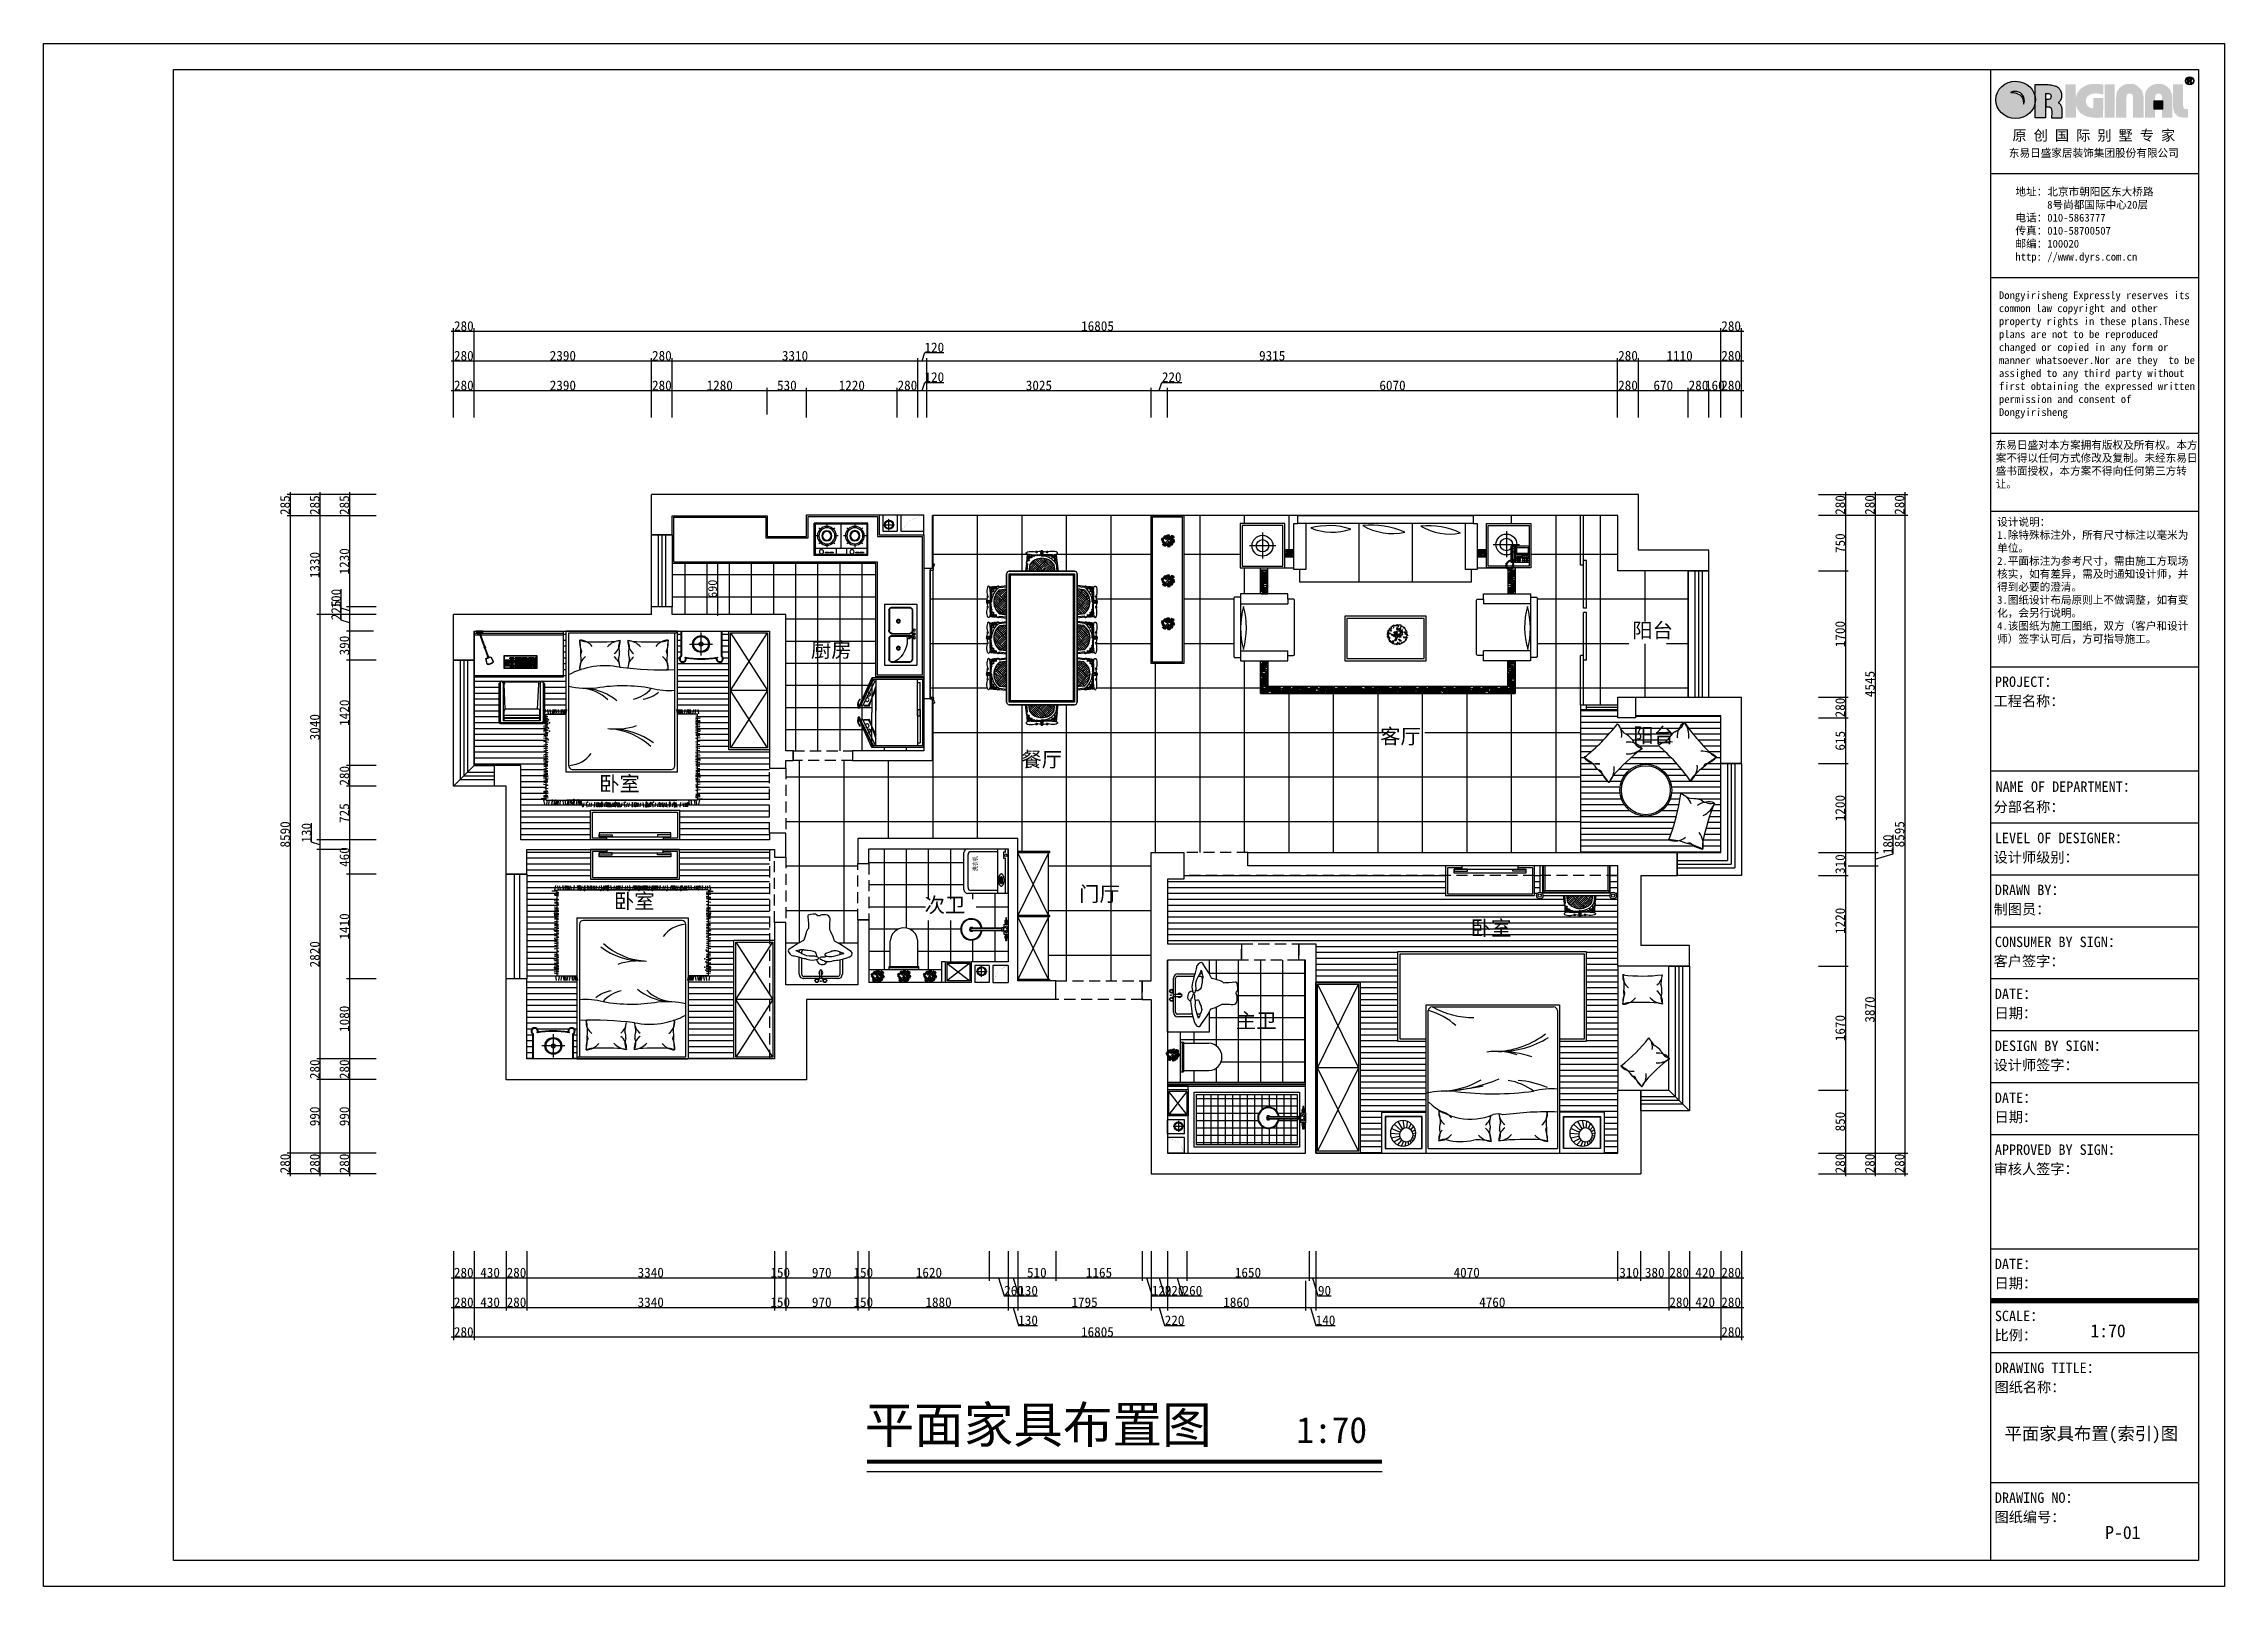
# Model space of a CAD drawing. Extents: x 13886 to 74789, y -750269 to -704302.
# Drawn here: x 45389 to 74789, y -725092 to -704302 of the extents above; entities that cross this region are included whole.
import ezdxf

# ---------------------------------------------------------------- set-up
doc = ezdxf.new("R2010")
doc.units = 0
doc.header["$LTSCALE"] = 10
doc.linetypes.add('TRATTEGGIATA2', pattern=[0.375, 0.25, -0.125])
doc.layers.get('0').update_dxf_attribs({"linetype": 'CONTINUOUS'})
doc.layers.get('DEFPOINTS').update_dxf_attribs({"linetype": 'CONTINUOUS'})
for name, color, linetype in [('__0', 7, 'CONTINUOUS'), ('__2', 30, 'CONTINUOUS'), ('__3', 250, 'CONTINUOUS'), ('__4', 38, 'CONTINUOUS'), ('___', 3, 'CONTINUOUS'), ('___0', 250, 'CONTINUOUS'), ('____', 45, 'CONTINUOUS'), ('____0', 250, 'CONTINUOUS'), ('____1', 156, 'CONTINUOUS'), ('____4', 4, 'CONTINUOUS'), ('_____', 5, 'CONTINUOUS'), ('________IFF-FURN-DETAIL', 252, 'CONTINUOUS'), ('__A', 14, 'CONTINUOUS')]:
    doc.layers.add(name, color=color, linetype=linetype)
doc.styles.add('_', font='SimSun.ttf')
doc.styles.add('DIM', font='arial.ttf')
doc.styles.add('DIM_FONT', font='TXT.shx', dxfattribs={"width": 0.8})
doc.styles.get("Standard").update_dxf_attribs({"font": 'NSimSun.ttf'})
doc.dimstyles.get("Standard").update_dxf_attribs({"dimtxt": 0.18, "dimasz": 0.18, "dimexe": 0.18, "dimexo": 0.0625, "dimgap": 0.09, "dimtad": 0, "dimtih": 1, "dimtoh": 1, "dimdec": 4, "dimzin": 0, "dimtxsty": 'STANDARD', "dimcen": 0.09, "dimazin": 3, "dimtfac": 1, "dimtdec": 4, "dimtofl": 0, "dimtmove": 0, "dimatfit": 3, "dimtolj": 1, "dimtzin": 0})
pattern_1 = [(180, (-1176.07, -15426.53), (-7e-15, -79.375), [])]
pattern_2 = [(360, (49432.39, 184483.225), (55.88, 25.4), [381, -50.8, 127, -25.4]), (360, (49466.172, 184495.925), (-25.4, 33.782), [76.2, -8.382, 152.4, -19.05]), (360, (49445.09, 184504.815), (132.08, 17.018), [203.2, -35.56, 101.6, -25.4])]
pattern_3 = [(0, (-1176.07, -33676.82), (0, 298.45), []), (90, (-1176.07, -33676.82), (-298.45, 2e-14), [])]

msp = doc.modelspace()

# ---------------------------------------------------------------- texts
at = {"color": 252, "insert": (57917.8, -715453.8), "char_height": 60, "attachment_point": 1, "rotation": 90, "style": 'DIM_FONT'}
msp.add_mtext('\\fￋￎￌﾣﾤ|b0|i0|c134|p2;洗衣机', dxfattribs=at)
at = {"color": 252, "text_generation_flag": 6, "width": 0.8, "flags": 9}
for tag, s in [('YSIZE', '705'), ('XSIZE', '690')]:
    msp.add_attdef(tag, (58394.4, -715472.5), s, height=0.5, rotation=90, dxfattribs=at)
at = {"layer": '____4', "insert": (56457, -722668.5), "char_height": 560, "attachment_point": 1}
msp.add_mtext('{\\H0.87500x;\\C7;平面家具布置图}{\\H1.00013x;\\C7;   }{\\H0.62518x;\\C7;1:70}', dxfattribs=at)
at = {"layer": '________IFF-FURN-DETAIL', "char_height": 274.56, "attachment_point": 1, "style": 'DIM'}
for s, insert in [('{\\fNSimSun|b0|i0|c134|p49;\\H0.7333x;厨房}', (55733, -712370.7)), ('{\\fNSimSun|b0|i0|c134|p49;\\H0.7333x;阳台}', (66805.6, -712108.2)), ('{\\fNSimSun|b0|i0|c134|p49;\\H0.7333x;客厅}', (63407, -713535.7)), ('{\\fNSimSun|b0|i0|c134|p49;\\H0.7333x;阳台}', (66820.5, -713521.3)), ('{\\fNSimSun|b0|i0|c134|p49;\\H0.7333x;餐厅}', (58570.5, -713847.1)), ('{\\fNSimSun|b0|i0|c134|p49;\\H0.7333x;卧室}', (52877.4, -714173.6)), ('{\\fNSimSun|b0|i0|c134|p49;\\H0.7333x;卧室}', (53076.6, -715755.2)), ('{\\fNSimSun|b0|i0|c134|p49;\\H0.7333x;次卫}', (57265.5, -715808.7)), ('{\\fNSimSun|b0|i0|c134|p49;\\H0.7333x;门厅}', (59348.9, -715659.8)), ('{\\fNSimSun|b0|i0|c134|p49;\\H0.7333x;卧室}', (64627.3, -716119)), ('{\\fNSimSun|b0|i0|c134|p49;\\H0.7333x;主卫}', (61461.4, -717366.7))]:
    msp.add_mtext(s, dxfattribs=dict(at, insert=insert))
at = {"layer": '__A', "ltscale": 150, "attachment_point": 1, "style": '_'}
for s, insert, char_height, width in [('{\\fNSimSun|b0|i0|c134|p49;\\C1;1:70}', (72982.1, -721560.1), 175, 462.575), ('{\\fNSimSun|b0|i0|c134|p49;\\H0.875x;\\C1;平面家具布置(索引)图}', (71825.7, -722946.9), 196, 3093.792), ('{\\fNSimSun|b0|i0|c134|p49;\\C1;P-01}', (73181.7, -724278.1), 175, 462.575)]:
    msp.add_mtext(s, dxfattribs=dict(at, insert=insert, char_height=char_height, width=width))

# ---------------------------------------------------------------- blocks, each defined once
blk = doc.blocks.new('DAD')
at = {"layer": '____', "ltscale": 60}
for p, q in [((403836, -702544), (404560, -702544)), ((403837, -702976), (403836, -702544)), ((404196, -702882), (404196, -702555)), ((404560, -702976), (404560, -702544)), ((403837, -702883), (404560, -702883)), ((404126, -702883), (404264, -702883)), ((404126, -702883), (404126, -702963)), ((404264, -702883), (404264, -702963)), ((403837, -702976), (404560, -702976))]:
    blk.add_line(p, q, dxfattribs=at)
for centre in [(404013, -702712), (404390, -702713)]:
    blk.add_circle(centre, 127, dxfattribs=at)
at = {"layer": '____0'}
for p, q in [((403848, -702556), (404548, -702556)), ((403848, -702964), (403848, -702556)), ((403906, -702604), (403937, -702636)), ((404013, -702560), (404013, -702605)), ((404089, -702636), (404121, -702605)), ((404282, -702605), (404314, -702637)), ((404390, -702560), (404390, -702605)), ((404466, -702637), (404498, -702605)), ((404548, -702556), (404548, -702964)), ((403861, -702712), (403906, -702712)), ((403941, -702932), (403896, -702932)), ((403896, -702932), (403896, -702940)), ((403896, -702940), (403941, -702940)), ((403905, -702820), (403937, -702788)), ((403941, -702940), (403941, -702932)), ((404000, -702932), (403955, -702932)), ((403955, -702932), (403955, -702940)), ((403955, -702940), (404000, -702940)), ((404000, -702940), (404000, -702932)), ((404013, -702820), (404013, -702865)), ((404089, -702788), (404121, -702820)), ((404121, -702712), (404166, -702712)), ((404237, -702713), (404282, -702713)), ((404282, -702820), (404314, -702789)), ((404352, -702932), (404307, -702932)), ((404307, -702932), (404307, -702940)), ((404307, -702940), (404352, -702940)), ((404352, -702940), (404352, -702932)), ((404410, -702932), (404366, -702932)), ((404366, -702932), (404366, -702940)), ((404366, -702940), (404410, -702941)), ((404390, -702820), (404389, -702865)), ((404410, -702941), (404410, -702932)), ((404466, -702789), (404497, -702821)), ((404497, -702713), (404542, -702713)), ((403848, -702964), (404548, -702964))]:
    blk.add_line(p, q, dxfattribs=at)
for centre, radius in [((404013, -702712), 108), ((404013, -702712), 68.7), ((404013, -702712), 59), ((404390, -702713), 108), ((404390, -702713), 68.7), ((404390, -702713), 59), ((404052, -702928), 28.3), ((404463, -702928), 28.3)]:
    blk.add_circle(centre, radius, dxfattribs=at)
blk = doc.blocks.new('SDASD')
at = {"layer": '____', "ltscale": 60}
for p, q in [((402006, -701384), (401566, -701384)), ((401566, -701384), (401566, -702224)), ((401623, -701481), (401623, -701759)), ((401914, -701426), (401656, -701426)), ((401948, -701462), (401948, -701740)), ((402006, -701384), (402006, -702224)), ((401623, -701855), (401623, -702145)), ((401910, -701793), (401660, -701793)), ((401916, -701814), (401660, -701814)), ((401948, -701848), (401948, -702143)), ((402006, -702224), (401566, -702224)), ((401916, -702181), (401655, -702181))]:
    blk.add_line(p, q, dxfattribs=at)
for centre in [(401818, -701618), (401818, -701989)]:
    blk.add_circle(centre, 14, dxfattribs=at)
for centre, radius, start, end in [((401667, -701470), 45.1, 103.3716, 193.6444), ((401903, -701470), 45.1, 10.9362, 76.6287), ((401667, -701748), 45.1, 193.644, 260.9576), ((401668, -701859), 45.1, 143.9446, 174.6169), ((401668, -701859), 45.1, 100.0749, 120.7756), ((401903, -701748), 45.1, 279.0424, 10.9357), ((401902, -701859), 46.6, 13.4296, 72.2282), ((401668, -702138), 45.1, 189.8513, 253.4067), ((401903, -702138), 45.1, 286.593, 352.8277)]:
    blk.add_arc(centre, radius, start, end, dxfattribs=at)
at = {"layer": '____0'}
for p, q in [((401630, -701481), (401630, -701759)), ((401914, -701434), (401656, -701434)), ((401940, -701462), (401940, -701740)), ((401601, -701781), (401589, -701794)), ((401665, -701862), (401589, -701794)), ((401604, -701783), (401591, -701796)), ((401677, -701849), (401601, -701781)), ((401630, -701855), (401630, -702145)), ((401650, -701824), (401637, -701837)), ((401652, -701827), (401640, -701840)), ((401655, -701829), (401642, -701842)), ((401910, -701786), (401660, -701786)), ((401916, -701822), (401660, -701822)), ((401940, -701848), (401940, -702143)), ((401916, -702174), (401655, -702174))]:
    blk.add_line(p, q, dxfattribs=at)
for centre, radius in [((401817, -701618), 26.6), ((401817, -701618), 17.6), ((401598, -701741), 15.4), ((401598, -701843), 15.4), ((401598, -701741), 13.9), ((401598, -701843), 13.9), ((401817, -701989), 26.6), ((401817, -701989), 17.6)]:
    blk.add_circle(centre, radius, dxfattribs=at)
for centre, radius, start, end in [((401667, -701470), 37.9, 103.3716, 193.6444), ((401903, -701470), 37.9, 348.0659, 76.6287), ((401604, -701795), 17, 349.1284, 285.1554), ((401604, -701795), 15.6, 352.3397, 281.6074), ((401667, -701748), 37.9, 193.644, 260.1333), ((401668, -701859), 37.9, 145.0079, 174.6169), ((401668, -701859), 37.9, 100.0749, 117.2837), ((401668, -701853), 9.95, 252.17, 21.8355), ((402037, -701877), 342, 170.5702, 239.7963), ((401903, -701748), 37.9, 279.0424, 10.9357), ((401902, -701859), 39.4, 13.4296, 72.2282), ((401668, -702138), 37.9, 189.8513, 253.4067), ((401903, -702138), 37.9, 286.593, 352.8277)]:
    blk.add_arc(centre, radius, start, end, dxfattribs=at)
blk = doc.blocks.new('_ARCHTICK')
at = {"color": 0, "linetype": 'BYBLOCK', "const_width": 0.15}
blk.add_lwpolyline([(-0.5, -0.5), (0.5, 0.5)], dxfattribs=at)
blk = doc.blocks.new('*D23')
at = {"color": 250, "ltscale": 60}
for p, q in [((54487, -711303), (54452, -711303)), ((54472, -711283), (54472, -712013)), ((54487, -711993), (54452, -711993))]:
    blk.add_line(p, q, dxfattribs=at)
at = {"layer": 'DEFPOINTS', "color": 0, "ltscale": 60}
for p in [(54526, -711303), (54472, -711993), (54526, -711993)]:
    blk.add_point(p, dxfattribs=at)
at = {"color": 250, "ltscale": 60, "xscale": 20, "yscale": 20, "zscale": 20}
for p, rotation in [((54472, -711303), 90), ((54472, -711993), 270)]:
    blk.add_blockref('_ARCHTICK', p, dxfattribs=dict(at, rotation=rotation))
at = {"color": 3, "ltscale": 60, "insert": (54407, -711648), "char_height": 120, "attachment_point": 5, "rotation": 90}
blk.add_mtext('\\A1;690', dxfattribs=at)
blk = doc.blocks.new('GHJ')
at = {"layer": '___0'}
for p, q in [((60422, -661598), (60444, -661497)), ((60311, -661669), (60274, -661661)), ((60309, -661698), (60277, -661701)), ((60321, -661642), (60281, -661618)), ((60316, -661726), (60289, -661738)), ((60340, -661619), (60301, -661575)), ((60332, -661750), (60309, -661771)), ((60364, -661604), (60335, -661536)), ((60354, -661769), (60336, -661800)), ((60381, -661780), (60372, -661822)), ((60393, -661597), (60384, -661508)), ((60410, -661781), (60415, -661836)), ((60438, -661774), (60465, -661837)), ((60449, -661609), (60508, -661509)), ((60463, -661759), (60518, -661821)), ((60471, -661628), (60564, -661546)), ((60481, -661736), (60567, -661787)), ((60487, -661652), (60602, -661602)), ((60492, -661709), (60602, -661734)), ((60494, -661680), (60615, -661669))]:
    blk.add_line(p, q, dxfattribs=at)
blk.add_circle((60401, -661689), 92.8, dxfattribs=at)
at = {"layer": '____', "ltscale": 60}
blk.add_circle((60444, -661668), 171, dxfattribs=at)
blk = doc.blocks.new('EWRWR')
at = {"layer": '____'}
for p, q in [((145399, -689239), (145399, -689306)), ((146600, -689239), (145399, -689239)), ((145399, -689306), (145399, -689272)), ((145399, -689306), (146600, -689306)), ((145524, -689361), (145524, -689306)), ((146475, -689361), (145524, -689361)), ((146475, -689306), (146475, -689361)), ((146600, -689306), (146600, -689239)), ((146600, -689306), (146600, -689272))]:
    blk.add_line(p, q, dxfattribs=at)
at = {"layer": '____0', "linetype": 'CONTINUOUS'}
for p, q in [((145399, -689272), (145618, -689272)), ((145618, -689306), (145399, -689306)), ((145524, -689306), (146475, -689306)), ((145618, -689272), (145618, -689306)), ((146381, -689272), (146381, -689306)), ((146600, -689272), (146381, -689272)), ((146381, -689306), (146600, -689306))]:
    blk.add_line(p, q, dxfattribs=at)
blk = doc.blocks.new('BRANCHT', base_point=(1.55, 0.55))
for p, q in [((1.51, 0.64), (1.52, 0.66)), ((1.53, 0.61), (1.51, 0.64)), ((1.52, 0.66), (1.55, 0.66)), ((1.55, 0.63), (1.53, 0.61)), ((1.54, 0.5), (1.55, 0.57)), ((1.54, 0.47), (1.54, 0.5)), ((1.55, 0.43), (1.54, 0.47)), ((1.55, 0.66), (1.58, 0.62)), ((1.55, 0.66), (1.55, 0.66)), ((1.57, 0.6), (1.55, 0.63)), ((1.55, 0.57), (1.57, 0.6)), ((1.58, 0.41), (1.55, 0.43)), ((1.57, 0.68), (1.61, 0.68)), ((1.6, 0.64), (1.57, 0.68)), ((1.57, 0.47), (1.59, 0.43)), ((1.61, 0.47), (1.57, 0.47)), ((1.58, 0.62), (1.6, 0.64)), ((1.59, 0.43), (1.58, 0.41)), ((1.6, 0.58), (1.59, 0.54)), ((1.59, 0.54), (1.61, 0.49)), ((1.62, 0.64), (1.6, 0.58)), ((1.6, 0.58), (1.67, 0.56)), ((1.61, 0.68), (1.65, 0.66)), ((1.63, 0.45), (1.61, 0.47)), ((1.64, 0.54), (1.62, 0.53)), ((1.62, 0.53), (1.64, 0.48)), ((1.68, 0.43), (1.63, 0.45)), ((1.65, 0.66), (1.64, 0.61)), ((1.64, 0.61), (1.64, 0.59)), ((1.64, 0.59), (1.67, 0.6)), ((1.69, 0.52), (1.64, 0.54)), ((1.64, 0.48), (1.66, 0.49)), ((1.66, 0.49), (1.69, 0.47)), ((1.67, 0.6), (1.71, 0.56)), ((1.67, 0.6), (1.67, 0.6)), ((1.69, 0.47), (1.68, 0.43)), ((1.71, 0.56), (1.69, 0.52))]:
    blk.add_line(p, q)
blk = doc.blocks.new('AUDIT_I_070618214132-0')
at = {"xscale": 0.3048, "yscale": 0.3048, "zscale": 0.3048}
for p, rotation in [((-0.099, -0.024), 240), ((-0.069, 0.13), 120), ((-0.035, 0.099), 120), ((-0.026, 0.058), 120), ((0.03, 0.085), 60), ((0.034, 0.13), 60), ((0.095, 0.076), 60), ((-0.052, -0.095), 240), ((0.018, -0.079), 300), ((0.075, -0.04), 300), ((0.091, -0.082), 300)]:
    blk.add_blockref('BRANCHT', p, dxfattribs=dict(at, rotation=rotation))
blk = doc.blocks.new('FGHJ')
at = {"layer": '____0'}
for p, q in [((422872, -678383), (422875, -678380)), ((422872, -678580), (422872, -678383)), ((423065, -678380), (422875, -678380)), ((422881, -678433), (422965, -678433)), ((422881, -678458), (422881, -678433)), ((422896, -678395), (422882, -678395)), ((422882, -678395), (422882, -678404)), ((422882, -678404), (422896, -678404)), ((422882, -678425), (422882, -678420)), ((422882, -678420), (422896, -678420)), ((422896, -678425), (422882, -678425)), ((422895, -678440), (422895, -678435)), ((422895, -678435), (422899, -678435)), ((422899, -678440), (422895, -678440)), ((422896, -678404), (422896, -678395)), ((422896, -678420), (422896, -678425)), ((422899, -678435), (422899, -678440)), ((422916, -678395), (422902, -678395)), ((422902, -678395), (422902, -678404)), ((422902, -678404), (422916, -678404)), ((422902, -678425), (422902, -678420)), ((422902, -678420), (422916, -678420)), ((422916, -678425), (422902, -678425)), ((422916, -678404), (422916, -678395)), ((422916, -678420), (422916, -678425)), ((422921, -678440), (422921, -678435)), ((422921, -678435), (422925, -678435)), ((422925, -678440), (422921, -678440)), ((422936, -678395), (422922, -678395)), ((422922, -678395), (422922, -678404)), ((422922, -678404), (422936, -678404)), ((422922, -678425), (422922, -678420)), ((422922, -678420), (422936, -678420)), ((422936, -678425), (422922, -678425)), ((422925, -678435), (422925, -678440)), ((422936, -678404), (422936, -678395)), ((422936, -678420), (422936, -678425)), ((422942, -678395), (422942, -678404)), ((422956, -678395), (422942, -678395)), ((422942, -678404), (422956, -678404)), ((422942, -678420), (422956, -678420)), ((422942, -678425), (422942, -678420)), ((422956, -678425), (422942, -678425)), ((422946, -678440), (422946, -678435)), ((422946, -678435), (422951, -678435)), ((422951, -678440), (422946, -678440)), ((422951, -678435), (422951, -678440)), ((422956, -678404), (422956, -678395)), ((422956, -678420), (422956, -678425)), ((422965, -678433), (422965, -678458)), ((422978, -678394), (422978, -678403)), ((422989, -678394), (422978, -678394)), ((422978, -678403), (422989, -678403)), ((422989, -678410), (422978, -678410)), ((422978, -678410), (422978, -678418)), ((422978, -678418), (422989, -678418)), ((422978, -678427), (422978, -678435)), ((422989, -678427), (422978, -678427)), ((422978, -678435), (422989, -678435)), ((422989, -678403), (422989, -678394)), ((422989, -678418), (422989, -678410)), ((422989, -678435), (422989, -678427)), ((422995, -678394), (422995, -678403)), ((423006, -678394), (422995, -678394)), ((422995, -678403), (423006, -678403)), ((423006, -678410), (422995, -678410)), ((422995, -678410), (422995, -678418)), ((422995, -678418), (423006, -678418)), ((422995, -678427), (422995, -678435)), ((423006, -678427), (422995, -678427)), ((422995, -678435), (423006, -678435)), ((423006, -678403), (423006, -678394)), ((423006, -678418), (423006, -678410)), ((423006, -678435), (423006, -678427)), ((423024, -678394), (423012, -678394)), ((423012, -678394), (423012, -678403)), ((423012, -678403), (423024, -678403)), ((423024, -678411), (423012, -678411)), ((423012, -678411), (423012, -678420)), ((423012, -678420), (423024, -678420)), ((423012, -678427), (423012, -678435)), ((423024, -678427), (423012, -678427)), ((423012, -678435), (423024, -678435)), ((423024, -678403), (423024, -678394)), ((423024, -678420), (423024, -678411)), ((423024, -678435), (423024, -678427)), ((423044, -678391), (423036, -678398)), ((423036, -678398), (423036, -678571)), ((423042, -678395), (423041, -678401)), ((423041, -678401), (423041, -678440)), ((423041, -678401), (423054, -678414)), ((423041, -678440), (423044, -678447)), ((423048, -678393), (423042, -678395)), ((423064, -678391), (423044, -678391)), ((423055, -678411), (423048, -678393)), ((423048, -678393), (423064, -678393)), ((423054, -678414), (423055, -678411)), ((423054, -678491), (423054, -678414)), ((423075, -678411), (423055, -678411)), ((423064, -678384), (423067, -678370)), ((423064, -678397), (423064, -678384)), ((423068, -678397), (423064, -678397)), ((423067, -678370), (423071, -678356)), ((423068, -678323), (423078, -678322)), ((423068, -678331), (423068, -678323)), ((423076, -678336), (423068, -678331)), ((423068, -678337), (423076, -678336)), ((423068, -678344), (423068, -678337)), ((423071, -678347), (423068, -678344)), ((423069, -678385), (423068, -678397)), ((423085, -678391), (423068, -678391)), ((423068, -678393), (423082, -678393)), ((423071, -678376), (423069, -678385)), ((423070, -678316), (423073, -678309)), ((423078, -678322), (423070, -678316)), ((423070, -678349), (423071, -678347)), ((423071, -678356), (423070, -678349)), ((423101, -678380), (423070, -678380)), ((423074, -678362), (423071, -678376)), ((423073, -678309), (423082, -678311)), ((423075, -678356), (423074, -678362)), ((423080, -678344), (423075, -678348)), ((423075, -678348), (423075, -678356)), ((423075, -678411), (423082, -678393)), ((423076, -678414), (423075, -678411)), ((423089, -678401), (423076, -678414)), ((423076, -678491), (423076, -678414)), ((423078, -678303), (423082, -678297)), ((423082, -678311), (423078, -678303)), ((423080, -678319), (423079, -678338)), ((423079, -678338), (423080, -678344)), ((423091, -678305), (423080, -678319)), ((423082, -678297), (423089, -678302)), ((423082, -678393), (423088, -678395)), ((423092, -678400), (423085, -678391)), ((423089, -678440), (423086, -678447)), ((423088, -678294), (423093, -678291)), ((423089, -678302), (423088, -678294)), ((423088, -678395), (423089, -678401)), ((423089, -678401), (423089, -678440)), ((423107, -678297), (423091, -678305)), ((423092, -678571), (423092, -678400)), ((423093, -678291), (423100, -678297)), ((423099, -678287), (423105, -678286)), ((423100, -678297), (423099, -678287)), ((423104, -678383), (423101, -678380)), ((423104, -678580), (423104, -678383)), ((423104, -678403), (423110, -678401)), ((423112, -678405), (423104, -678408)), ((423105, -678286), (423109, -678293)), ((423124, -678296), (423107, -678297)), ((423109, -678293), (423113, -678286)), ((423110, -678401), (423116, -678396)), ((423116, -678401), (423112, -678405)), ((423113, -678286), (423118, -678285)), ((423116, -678396), (423117, -678394)), ((423119, -678398), (423116, -678401)), ((423117, -678391), (423129, -678381)), ((423120, -678394), (423117, -678391)), ((423117, -678394), (423120, -678394)), ((423118, -678285), (423120, -678293)), ((423125, -678400), (423119, -678398)), ((423120, -678293), (423123, -678284)), ((423123, -678284), (423128, -678286)), ((423141, -678303), (423124, -678296)), ((423125, -678393), (423127, -678398)), ((423129, -678396), (423125, -678393)), ((423127, -678398), (423125, -678400)), ((423128, -678286), (423129, -678293)), ((423129, -678293), (423135, -678288)), ((423129, -678381), (423148, -678365)), ((423129, -678384), (423132, -678392)), ((423137, -678388), (423129, -678384)), ((423132, -678392), (423129, -678396)), ((423135, -678288), (423140, -678290)), ((423144, -678382), (423137, -678388)), ((423140, -678290), (423139, -678299)), ((423139, -678299), (423145, -678291)), ((423153, -678316), (423141, -678303)), ((423142, -678373), (423144, -678382)), ((423149, -678377), (423142, -678373)), ((423145, -678291), (423150, -678295)), ((423150, -678295), (423146, -678303)), ((423146, -678303), (423154, -678299)), ((423148, -678365), (423158, -678337)), ((423154, -678371), (423149, -678377)), ((423152, -678364), (423154, -678371)), ((423161, -678365), (423152, -678365)), ((423158, -678337), (423153, -678316)), ((423154, -678299), (423158, -678303)), ((423158, -678303), (423154, -678311)), ((423154, -678311), (423162, -678308)), ((423155, -678354), (423163, -678357)), ((423164, -678354), (423155, -678354)), ((423165, -678314), (423158, -678322)), ((423158, -678322), (423167, -678321)), ((423168, -678327), (423160, -678332)), ((423160, -678332), (423169, -678334)), ((423160, -678341), (423166, -678347)), ((423168, -678341), (423160, -678341)), ((423163, -678357), (423161, -678365)), ((423162, -678308), (423165, -678314)), ((423166, -678347), (423164, -678354)), ((423167, -678321), (423168, -678327)), ((423169, -678334), (423168, -678341)), ((422875, -678583), (422872, -678580)), ((422875, -678583), (423101, -678583)), ((422965, -678458), (422881, -678458)), ((422881, -678491), (423024, -678491)), ((422881, -678567), (422881, -678491)), ((423024, -678567), (422881, -678567)), ((422886, -678474), (423024, -678474)), ((422886, -678488), (422886, -678474)), ((423024, -678488), (422886, -678488)), ((422895, -678451), (422899, -678451)), ((422895, -678455), (422895, -678451)), ((422899, -678455), (422895, -678455)), ((422898, -678488), (422898, -678474)), ((422899, -678451), (422899, -678455)), ((422909, -678488), (422909, -678474)), ((422921, -678455), (422921, -678451)), ((422921, -678451), (422925, -678451)), ((422925, -678455), (422921, -678455)), ((422921, -678488), (422921, -678474)), ((422925, -678451), (422925, -678455)), ((422932, -678488), (422932, -678474)), ((422944, -678488), (422944, -678474)), ((422946, -678455), (422946, -678451)), ((422946, -678451), (422951, -678451)), ((422951, -678455), (422946, -678455)), ((422951, -678451), (422951, -678455)), ((422955, -678488), (422955, -678474)), ((422978, -678443), (422978, -678451)), ((422989, -678443), (422978, -678443)), ((422978, -678451), (422989, -678451)), ((422989, -678451), (422989, -678443)), ((423006, -678443), (422995, -678443)), ((422995, -678443), (422995, -678451)), ((422995, -678451), (423006, -678451)), ((423006, -678451), (423006, -678443)), ((423024, -678443), (423012, -678443)), ((423012, -678443), (423012, -678451)), ((423012, -678451), (423024, -678451)), ((423024, -678451), (423024, -678443)), ((423024, -678474), (423024, -678488)), ((423024, -678491), (423024, -678567)), ((423036, -678571), (423042, -678578)), ((423041, -678530), (423044, -678523)), ((423041, -678568), (423041, -678530)), ((423041, -678568), (423054, -678555)), ((423042, -678574), (423041, -678568)), ((423048, -678577), (423042, -678574)), ((423042, -678578), (423085, -678578)), ((423044, -678447), (423048, -678454)), ((423044, -678523), (423048, -678515)), ((423048, -678454), (423049, -678464)), ((423048, -678515), (423049, -678505)), ((423055, -678558), (423048, -678577)), ((423048, -678577), (423082, -678577)), ((423049, -678464), (423049, -678491)), ((423049, -678505), (423049, -678491)), ((423054, -678491), (423054, -678555)), ((423054, -678555), (423055, -678558)), ((423075, -678558), (423055, -678558)), ((423076, -678555), (423075, -678558)), ((423075, -678558), (423082, -678577)), ((423076, -678491), (423076, -678555)), ((423089, -678568), (423076, -678555)), ((423082, -678454), (423081, -678464)), ((423081, -678464), (423081, -678491)), ((423081, -678505), (423081, -678491)), ((423082, -678515), (423081, -678505)), ((423086, -678447), (423082, -678454)), ((423086, -678523), (423082, -678515)), ((423082, -678577), (423088, -678574)), ((423085, -678578), (423092, -678571)), ((423089, -678530), (423086, -678523)), ((423088, -678574), (423089, -678568)), ((423089, -678568), (423089, -678530)), ((423101, -678583), (423104, -678580))]:
    blk.add_line(p, q, dxfattribs=at)
blk = doc.blocks.new('A$C53D713F5')
at = {"layer": '____0', "linetype": 'TRATTEGGIATA2', "ltscale": 40}
for points in [[(351, 183), (361, 176), (366, 172), (370, 174), (374, 169), (369, 164), (363, 163), (359, 155), (354, 161), (347, 156), (346, 149), (359, 146), (356, 146), (362, 151), (368, 142), (366, 136), (359, 136), (353, 136), (349, 132), (346, 136), (341, 133), (343, 125), (351, 121), (353, 115), (359, 118), (358, 110), (355, 107), (348, 108), (342, 107), (336, 110), (332, 107), (332, 102), (324, 105), (318, 113), (308, 116), (300, 117), (292, 122), (296, 113), (307, 111), (303, 105), (307, 98), (311, 102), (320, 93), (326, 84), (334, 90), (338, 80), (331, 79), (324, 72), (328, 68), (320, 65), (317, 70), (313, 63), (304, 67), (297, 76), (288, 75), (287, 68), (294, 66), (305, 58), (300, 54), (304, 48), (303, 45), (294, 48), (294, 44), (296, 39), (291, 39), (286, 39), (283, 37), (279, 43), (277, 34), (282, 29), (275, 26), (272, 29), (264, 30), (260, 21), (264, 22), (265, 17), (256, 14), (253, 19), (246, 25), (243, 21), (239, 27), (234, 26), (234, 18), (241, 15), (237, 11), (231, 12), (227, 18), (222, 16), (217, 22), (210, 28), (214, 29), (208, 19), (199, 19), (197, 14), (201, 15), (204, 10), (203, 8), (186, 0), (180, 9), (180, 18), (182, 22), (176, 25), (178, 33), (176, 40), (171, 44), (168, 37), (170, 29), (163, 24), (166, 20), (169, 14), (163, 0), (156, 6), (151, 12), (146, 9), (142, 12), (134, 7), (127, 9), (122, 17), (127, 24), (124, 31), (127, 39), (129, 45), (125, 48), (121, 39), (117, 43), (115, 39), (116, 30), (107, 30), (98, 37), (92, 30), (88, 36), (86, 41), (79, 44), (81, 48), (80, 56), (79, 61), (81, 63), (77, 67), (69, 58), (72, 52), (60, 55), (60, 63), (54, 66), (56, 73), (61, 75), (55, 81), (49, 77), (48, 77), (44, 82), (49, 86), (44, 94), (40, 94), (37, 98), (41, 100), (41, 108), (29, 105), (29, 111), (29, 118), (25, 119), (21, 122), (20, 125), (18, 136), (17, 137), (18, 138), (22, 145), (14, 147), (11, 150), (18, 154), (25, 164), (32, 164), (40, 171), (45, 166), (45, 177), (40, 182), (33, 173), (31, 177), (23, 177), (20, 171), (14, 172), (11, 175), (3, 180), (9, 184), (11, 194), (0, 197), (2, 207), (11, 210), (15, 208), (18, 214), (28, 216), (29, 220), (26, 224), (20, 233), (14, 235), (10, 240), (12, 245), (18, 247), (28, 248), (28, 253), (22, 259), (25, 268), (21, 275), (27, 279), (38, 277), (45, 280), (44, 288), (37, 293), (41, 300), (51, 304), (56, 311), (54, 318), (69, 319), (69, 317), (79, 319), (79, 322), (79, 328), (81, 329), (81, 329), (88, 326), (96, 331), (96, 334), (96, 340), (100, 340), (107, 337), (119, 337), (119, 340), (122, 344), (121, 347), (123, 353), (132, 356), (144, 353), (148, 360), (144, 364), (150, 364), (153, 360), (154, 348), (152, 339), (156, 336), (160, 338), (161, 347), (166, 348), (171, 340), (183, 324), (188, 320), (191, 337), (186, 343), (182, 350), (183, 358), (187, 357)], [(187, 357), (190, 365), (197, 368), (202, 364), (202, 360), (203, 355), (207, 355), (212, 360), (220, 363), (222, 360), (225, 360), (229, 362), (233, 357), (232, 352), (235, 353), (242, 357), (246, 358), (248, 352), (246, 345), (253, 349), (254, 340), (259, 339), (260, 345), (260, 351), (267, 350), (269, 351), (271, 345), (267, 340), (273, 340), (278, 345), (282, 340), (281, 335), (281, 330), (280, 323), (285, 324), (287, 330), (292, 324), (298, 329), (300, 334), (301, 330), (306, 330), (303, 324), (300, 318), (305, 313), (308, 319), (310, 314), (316, 317), (322, 318), (323, 312), (319, 307), (313, 304), (313, 298), (316, 291), (319, 296), (324, 291), (324, 299), (329, 301), (330, 305), (332, 298), (334, 293), (330, 289), (330, 285), (335, 287), (336, 281), (336, 277), (332, 274), (328, 271), (332, 267), (336, 271), (340, 273), (346, 269), (352, 263), (349, 261), (339, 259), (334, 254), (330, 248), (319, 252), (326, 241), (336, 243), (343, 248), (351, 244), (356, 249), (361, 243), (361, 237), (353, 239), (345, 237), (333, 229), (345, 225), (351, 228), (365, 223), (368, 224), (370, 216), (363, 212), (355, 210), (352, 203), (346, 197), (353, 193), (365, 196), (370, 190), (366, 183), (360, 187), (351, 183)]]:
    blk.add_lwpolyline(points, dxfattribs=at)
for points in [[(50, 252), (57, 245), (62, 247), (66, 240), (60, 237), (73, 232), (83, 229), (74, 228), (64, 228), (53, 233), (37, 238), (46, 241)], [(52, 149), (47, 154), (45, 149), (38, 147), (37, 140), (45, 139), (53, 129), (54, 138), (59, 140), (67, 138), (67, 145), (60, 149)], [(106, 164), (99, 161), (97, 158), (91, 157), (92, 145), (88, 140), (85, 133), (94, 132), (100, 136), (101, 145), (107, 135), (102, 123), (104, 117), (102, 108), (96, 101), (104, 99), (108, 104), (112, 113), (121, 114), (131, 109), (127, 104), (134, 102), (132, 94), (135, 87), (134, 80), (126, 77), (123, 69), (128, 69), (134, 75), (143, 75), (149, 83), (149, 90), (153, 91), (157, 86), (157, 79), (163, 78), (167, 71), (172, 74), (179, 78), (184, 72), (189, 64), (188, 56), (192, 57), (196, 64), (193, 69), (198, 73), (203, 81), (203, 86), (198, 84), (193, 79), (191, 85), (188, 92), (195, 96), (193, 104), (188, 111), (185, 107), (181, 101), (180, 95), (177, 90), (174, 92), (170, 100), (161, 101), (159, 107), (159, 115), (163, 121), (167, 128), (165, 130), (159, 125), (155, 127), (151, 122), (148, 115), (138, 113), (138, 118), (141, 123), (138, 128), (133, 124), (125, 123), (117, 130), (123, 137), (131, 139), (134, 145), (138, 151), (144, 155), (141, 161), (138, 166), (134, 163), (127, 160), (121, 163), (115, 156), (116, 148), (110, 142), (108, 153), (106, 157)], [(91, 184), (97, 191), (104, 195), (108, 197), (116, 201), (126, 201), (128, 204), (136, 208), (142, 207), (153, 209), (160, 210), (170, 209), (167, 212), (159, 215), (150, 218), (144, 223), (132, 223), (127, 222), (120, 226), (127, 232), (135, 229), (138, 235), (148, 232), (151, 226), (160, 222), (162, 219), (170, 222), (178, 220), (176, 227), (178, 231), (189, 235), (193, 241), (199, 246), (199, 256), (201, 262), (204, 269), (202, 272), (206, 276), (212, 279), (212, 285), (212, 290), (222, 295), (221, 298), (226, 300), (230, 297), (229, 290), (222, 287), (221, 284), (223, 282), (227, 277), (226, 268), (221, 264), (217, 261), (212, 259), (212, 254), (212, 248), (212, 241), (216, 237), (218, 232), (225, 231), (222, 222), (227, 219), (234, 222), (241, 222), (245, 217), (256, 214), (260, 207), (267, 203), (281, 206), (286, 193), (287, 178), (276, 181), (264, 181), (249, 189), (237, 188), (241, 181), (229, 181), (222, 186), (219, 181), (220, 174), (212, 173), (205, 176), (203, 168), (209, 163), (210, 157), (205, 151), (207, 144), (210, 135), (207, 125), (200, 126), (193, 131), (190, 138), (195, 142), (197, 149), (193, 156), (198, 157), (194, 163), (185, 166), (189, 172), (191, 176), (188, 178), (180, 176), (176, 180), (168, 182), (162, 178), (153, 173), (144, 178), (141, 184), (145, 187), (155, 187), (159, 184), (167, 187), (171, 191), (176, 187), (181, 189), (180, 193), (176, 197), (171, 201), (165, 198), (161, 200), (150, 203), (139, 203), (135, 198), (127, 199), (121, 195), (121, 189), (114, 186), (108, 188), (96, 184), (93, 180)], [(125, 307), (132, 307), (140, 303), (142, 296), (147, 294), (154, 285), (161, 283), (163, 270), (157, 267), (148, 271), (142, 271), (139, 277), (144, 279), (142, 283), (134, 288), (127, 290), (119, 298), (113, 302)], [(195, 211), (198, 219), (202, 221), (203, 216), (206, 210), (215, 208), (212, 212), (218, 214), (229, 208), (234, 204), (233, 198), (228, 195), (226, 197), (219, 195), (212, 190), (210, 194), (203, 194), (199, 189), (198, 182), (192, 184), (189, 193), (193, 197), (185, 201), (182, 211)], [(231, 168), (240, 172), (246, 164), (242, 159), (245, 155), (251, 151), (246, 142), (237, 133), (231, 135), (231, 147), (237, 148), (230, 156), (235, 159)], [(252, 306), (258, 311), (264, 310), (264, 316), (261, 322), (264, 322), (269, 317), (275, 308), (274, 300), (271, 301), (265, 298), (256, 298), (247, 294), (249, 298), (256, 302)], [(260, 58), (256, 64), (250, 62), (250, 57), (254, 53), (256, 48)], [(301, 168), (305, 168), (311, 169), (317, 173), (318, 170), (327, 169), (331, 172), (337, 171), (338, 166), (337, 159), (330, 155), (322, 156), (321, 157), (319, 160), (319, 164), (311, 161), (305, 164)]]:
    blk.add_lwpolyline(points, close=True, dxfattribs=at)
blk = doc.blocks.new('6566')
at = {"linetype": 'CONTINUOUS'}
h = blk.add_hatch(color=256, dxfattribs=at)
edge = h.paths.add_edge_path()
edge.add_ellipse((310104, -832208), major_axis=(193, -2), ratio=0.942667, start_angle=10.8524, end_angle=350.209)
edge.add_line((310294, -832242), (310294, -832173))
edge = h.paths.add_edge_path(flags=16)
edge.add_spline(control_points=[(310057, -832135), (310055, -832134), (310070, -832129), (310076, -832126), (310095, -832125), (310114, -832126), (310134, -832131), (310151, -832139), (310164, -832151), (310177, -832165), (310187, -832185), (310189, -832211), (310191, -832227), (310179, -832256), (310180, -832240), (310180, -832228), (310178, -832210), (310171, -832191), (310163, -832176), (310151, -832164), (310138, -832154), (310124, -832147), (310109, -832140), (310091, -832138), (310074, -832135), (310062, -832135), (310057, -832135)], knot_values=[0, 0, 0, 0, 6.498534, 22.413053, 36.378115, 58.022861, 80.067747, 97.808905, 113.572902, 133.922867, 155.10341, 180.58747, 204.909711, 222.375888, 229.777326, 241.018507, 263.401704, 281.272912, 300.100334, 316.427758, 332.055536, 347.676929, 364.828721, 380.214837, 402.028744, 416.24271, 416.24271, 416.24271, 416.24271], degree=3, periodic=0)
edge = h.paths.add_edge_path()
edge.add_spline(control_points=[(310396, -832146), (310404, -832146), (310417, -832146), (310435, -832147), (310444, -832154), (310450, -832162), (310451, -832169), (310452, -832174)], knot_values=[0, 0, 0, 0, 0.947736, 1.693945, 2.042087, 2.367764, 2.915984, 2.915984, 2.915984, 2.915984], degree=3, periodic=0)
edge.add_spline(control_points=[(310452, -832174), (310451, -832179), (310450, -832186), (310444, -832194), (310435, -832201), (310417, -832202), (310404, -832202), (310398, -832202)], knot_values=[0, 0, 0, 0, 0.54822, 0.873897, 1.22204, 1.968248, 2.915984, 2.915984, 2.915984, 2.915984], degree=3, periodic=0)
edge.add_line((310398, -832202), (310398, -832274))
edge.add_spline(control_points=[(310398, -832274), (310402, -832274), (310411, -832274), (310424, -832274), (310433, -832275), (310441, -832279), (310447, -832282), (310451, -832288), (310454, -832296), (310456, -832313), (310458, -832335), (310455, -832361), (310455, -832376), (310455, -832381)], knot_values=[0, 0, 0, 0, 0.744096, 1.081777, 1.611531, 1.900935, 2.134684, 2.399846, 2.764308, 3.1806, 4.399793, 5.565576, 6.265734, 6.265734, 6.265734, 6.265734], degree=3, periodic=0)
edge.add_line((310455, -832381), (310556, -832381))
edge.add_spline(control_points=[(310556, -832381), (310556, -832381), (310555, -832360), (310557, -832326), (310554, -832288), (310549, -832268), (310544, -832256), (310538, -832249), (310533, -832242), (310528, -832238), (310522, -832237), (310522, -832232), (310528, -832231), (310533, -832221), (310545, -832207), (310552, -832186), (310553, -832167), (310553, -832151), (310550, -832134), (310543, -832116), (310533, -832102), (310523, -832091), (310509, -832079), (310487, -832069), (310453, -832061), (310413, -832057), (310371, -832058), (310345, -832058), (310332, -832058)], knot_values=[0, 0, 0, 0, 0.03305, 2.634415, 4.089181, 4.704639, 5.207644, 5.592427, 5.866683, 6.205187, 6.425033, 6.513036, 6.682783, 7.031885, 7.920282, 8.902989, 9.698565, 10.177607, 10.92682, 11.800073, 12.443956, 13.068794, 13.583517, 14.734485, 15.942483, 17.922223, 19.582923, 21.126506, 21.126506, 21.126506, 21.126506], degree=3, periodic=0)
edge.add_line((310332, -832058), (310294, -832058))
edge.add_line((310294, -832058), (310294, -832173))
edge.add_ellipse((310104, -832208), major_axis=(193, -2), ratio=0.942667, start_angle=350.209, end_angle=370.8524, ccw=False)
edge.add_line((310294, -832242), (310294, -832381))
edge.add_line((310294, -832381), (310396, -832381))
edge.add_line((310396, -832381), (310396, -832146))
for p, q in [((310396, -832202), (310396, -832274)), ((310398, -832202), (310398, -832274)), ((310455, -832381), (310556, -832381))]:
    blk.add_line(p, q, dxfattribs=at)
at = {"linetype": 'CONTINUOUS', "flags": 128}
blk.add_lwpolyline([(310396, -832146), (310396, -832381), (310294, -832381), (310294, -832058), (310332, -832058)], dxfattribs=at)
at = {"linetype": 'CONTINUOUS'}
blk.add_ellipse((310104, -832208), major_axis=(193, -2), ratio=0.942667, dxfattribs=at)
for points, knots in [([(310057, -832135), (310055, -832134), (310070, -832129), (310076, -832126), (310095, -832125), (310114, -832126), (310134, -832131), (310151, -832139), (310164, -832151), (310177, -832165), (310187, -832185), (310189, -832211), (310191, -832227), (310179, -832256), (310180, -832240), (310180, -832228), (310178, -832210), (310171, -832191), (310163, -832176), (310151, -832164), (310138, -832154), (310124, -832147), (310109, -832140), (310091, -832138), (310074, -832135), (310062, -832135), (310057, -832135)], [0, 0, 0, 0, 6.498534, 22.413053, 36.378115, 58.022861, 80.067747, 97.808905, 113.572902, 133.922867, 155.10341, 180.58747, 204.909711, 222.375888, 229.777326, 241.018507, 263.401704, 281.272912, 300.100334, 316.427758, 332.055536, 347.676929, 364.828721, 380.214837, 402.028744, 416.24271, 416.24271, 416.24271, 416.24271]), ([(310332, -832058), (310345, -832058), (310371, -832058), (310413, -832057), (310453, -832061), (310487, -832069), (310509, -832079), (310523, -832091), (310533, -832102), (310543, -832116), (310550, -832134), (310553, -832151), (310553, -832167), (310552, -832186), (310545, -832207), (310533, -832221), (310528, -832231), (310522, -832232), (310522, -832237), (310528, -832238), (310533, -832242), (310538, -832249), (310544, -832256), (310549, -832268), (310554, -832288), (310557, -832326), (310555, -832360), (310556, -832381), (310556, -832381)], [0, 0, 0, 0, 1.543583, 3.204283, 5.184023, 6.392021, 7.542989, 8.057712, 8.68255, 9.326433, 10.199686, 10.948899, 11.427941, 12.223517, 13.206224, 14.09462, 14.443722, 14.61347, 14.701473, 14.921318, 15.259823, 15.534079, 15.918862, 16.421867, 17.037325, 18.492091, 21.093455, 21.126506, 21.126506, 21.126506, 21.126506]), ([(310396, -832146), (310404, -832146), (310417, -832146), (310435, -832147), (310444, -832154), (310450, -832162), (310451, -832169), (310452, -832174)], [0, 0, 0, 0, 0.947736, 1.693945, 2.042087, 2.367764, 2.915984, 2.915984, 2.915984, 2.915984]), ([(310398, -832202), (310404, -832202), (310417, -832202), (310435, -832201), (310444, -832194), (310450, -832186), (310451, -832179), (310452, -832174)], [0, 0, 0, 0, 0.947736, 1.693945, 2.042087, 2.367764, 2.915984, 2.915984, 2.915984, 2.915984]), ([(310398, -832274), (310402, -832274), (310411, -832274), (310424, -832274), (310433, -832275), (310441, -832279), (310447, -832282), (310451, -832288), (310454, -832296), (310456, -832313), (310458, -832335), (310455, -832361), (310455, -832376), (310455, -832381)], [0, 0, 0, 0, 0.744096, 1.081777, 1.611531, 1.900935, 2.134684, 2.399846, 2.764308, 3.1806, 4.399793, 5.565576, 6.265734, 6.265734, 6.265734, 6.265734])]:
    blk.add_open_spline(points, degree=3, knots=knots, dxfattribs=at)
blk = doc.blocks.new('HTHJGJ')
at = {"layer": '__A', "ltscale": 150}
h = blk.add_hatch(color=256, dxfattribs=at)
edge = h.paths.add_edge_path()
edge.add_ellipse((42818, -729980), major_axis=(39.3, 39.3), ratio=1, start_angle=0, end_angle=360)
edge = h.paths.add_edge_path(flags=16)
edge.add_ellipse((42818, -729980), major_axis=(36.7, 36.7), ratio=1, start_angle=0, end_angle=360)
h = blk.add_hatch(color=256, dxfattribs=at)
edge = h.paths.add_edge_path()
edge.add_line((42789, -729939), (42789, -730023))
edge.add_ellipse((42818, -729980), major_axis=(36.7, 36.7), ratio=0.999999, start_angle=190.4275, end_angle=191.8345)
edge.add_line((42790, -730024), (42804, -730024))
edge.add_line((42804, -730024), (42804, -729989))
edge.add_spline(control_points=[(42804, -729989), (42808, -729988), (42814, -729987), (42821, -729991), (42825, -729995), (42829, -730000), (42829, -730010), (42831, -730019), (42833, -730024)], knot_values=[0, 0, 0, 0, 0.352498, 0.549034, 0.722398, 0.807234, 1.132539, 1.608128, 1.608128, 1.608128, 1.608128], degree=3, periodic=0)
edge.add_line((42833, -730024), (42847, -730024))
edge.add_ellipse((42818, -729980), major_axis=(36.7, 36.7), ratio=0.999999, start_angle=258.1655, end_angle=259.1588)
edge.add_spline(control_points=[(42848, -730023), (42846, -730018), (42845, -730010), (42843, -730001), (42843, -729996), (42841, -729993), (42839, -729992), (42836, -729989), (42830, -729986), (42827, -729984), (42824, -729983), (42832, -729980), (42837, -729978), (42840, -729971), (42842, -729968), (42841, -729964), (42842, -729960), (42841, -729956), (42840, -729954), (42839, -729950), (42837, -729948), (42837, -729945), (42834, -729944), (42831, -729943), (42827, -729942), (42823, -729941), (42819, -729940), (42817, -729939), (42816, -729939), (42815, -729939)], knot_values=[0, 0, 0, 0, 11.467118, 16.82732, 21.126644, 21.267562, 23.573816, 26.864328, 31.240375, 36.347738, 36.563011, 36.772169, 48.913462, 51.046153, 53.547309, 56.640859, 59.966294, 61.26377, 64.962666, 66.745995, 69.017157, 71.148209, 72.273907, 75.297208, 77.930067, 80.675226, 84.716376, 86.139334, 86.910831, 86.910831, 86.910831, 86.910831], degree=3, periodic=0)
edge.add_line((42815, -729939), (42789, -729939))
edge = h.paths.add_edge_path(flags=16)
edge.add_spline(control_points=[(42804, -729952), (42806, -729952), (42812, -729952), (42819, -729952), (42825, -729954), (42829, -729960), (42828, -729966), (42828, -729974), (42823, -729978), (42819, -729981), (42815, -729980), (42810, -729981), (42807, -729981), (42804, -729981), (42804, -729981)], knot_values=[0, 0, 0, 0, 5.709649, 11.589522, 15.166214, 19.114611, 25.040243, 29.85428, 35.106527, 37.874871, 39.32111, 43.72473, 48.073403, 48.373358, 48.373358, 48.373358, 48.373358], degree=3, periodic=0)
edge.add_line((42804, -729981), (42804, -729952))
h = blk.add_hatch(color=256, dxfattribs=at)
h.dxf.hatch_style = 2
h.paths.add_polyline_path([(41285, -730477), (41142, -730477), (41142, -730029), (41283, -730029)])
h = blk.add_hatch(color=256, dxfattribs=at)
h.dxf.hatch_style = 2
h.paths.add_polyline_path([(41300, -730158), (41312, -730135), (41326, -730114), (41344, -730094), (41364, -730076), (41388, -730062), (41411, -730047), (41438, -730035), (41467, -730029), (41487, -730026), (41511, -730024), (41564, -730024), (41616, -730026), (41654, -730032), (41654, -730164), (41602, -730155), (41578, -730152), (41555, -730149), (41531, -730152), (41508, -730155), (41487, -730161), (41470, -730170), (41455, -730179), (41441, -730190), (41435, -730202), (41426, -730217), (41423, -730228), (41420, -730243), (41420, -730255), (41420, -730269), (41423, -730281), (41429, -730296), (41435, -730307), (41444, -730316), (41452, -730328), (41464, -730337), (41476, -730343), (41487, -730348), (41502, -730351), (41517, -730351), (41520, -730211), (41654, -730211), (41651, -730474), (41622, -730477), (41566, -730480), (41523, -730477), (41479, -730471), (41441, -730463), (41408, -730451), (41379, -730436), (41353, -730419), (41332, -730398), (41315, -730375), (41297, -730346), (41285, -730310), (41283, -730293), (41283, -730258), (41283, -730237), (41285, -730211), (41291, -730187)])
h = blk.add_hatch(color=256, dxfattribs=at)
h.dxf.hatch_style = 2
h.paths.add_polyline_path([(41672, -730029), (41809, -730029), (41809, -730477), (41672, -730477)])
h = blk.add_hatch(color=256, dxfattribs=at)
h.dxf.hatch_style = 2
h.paths.add_polyline_path([(42055, -730477), (42055, -730234), (42055, -730205), (42055, -730190), (42050, -730179), (42047, -730167), (42038, -730158), (42026, -730152), (42009, -730152), (41994, -730155), (41982, -730161), (41973, -730170), (41968, -730182), (41968, -730196), (41965, -730211), (41965, -730249), (41965, -730477), (41827, -730477), (41827, -730264), (41827, -730214), (41830, -730170), (41833, -730152), (41836, -730135), (41845, -730114), (41856, -730097), (41871, -730079), (41889, -730064), (41906, -730050), (41927, -730038), (41950, -730029), (41973, -730024), (41994, -730021), (42014, -730021), (42035, -730021), (42052, -730024), (42073, -730029), (42088, -730035), (42120, -730053), (42143, -730076), (42167, -730100), (42181, -730129), (42190, -730158), (42196, -730185), (42196, -730226), (42199, -730334), (42196, -730477)])
h = blk.add_hatch(color=256, dxfattribs=at)
h.dxf.hatch_style = 2
h.paths.add_polyline_path([(42443, -730477), (42443, -730234), (42443, -730205), (42443, -730190), (42437, -730179), (42434, -730167), (42425, -730158), (42413, -730152), (42396, -730152), (42381, -730155), (42369, -730161), (42361, -730170), (42355, -730182), (42355, -730196), (42352, -730211), (42352, -730249), (42352, -730477), (42214, -730477), (42214, -730264), (42214, -730214), (42217, -730170), (42220, -730152), (42223, -730135), (42232, -730114), (42244, -730097), (42258, -730079), (42276, -730064), (42293, -730050), (42314, -730038), (42337, -730029), (42361, -730024), (42381, -730021), (42402, -730021), (42422, -730021), (42440, -730024), (42460, -730029), (42475, -730035), (42507, -730053), (42530, -730076), (42554, -730100), (42568, -730129), (42577, -730158), (42583, -730185), (42583, -730226), (42586, -730334), (42583, -730477)])
blk.add_hatch(color=256, dxfattribs=at).paths.add_polyline_path([(42338, -730250), (42338, -730364), (42453, -730364), (42453, -730250)])
h = blk.add_hatch(color=256, dxfattribs=at)
h.dxf.hatch_style = 2
h.paths.add_polyline_path([(42594, -730029), (42729, -730029), (42726, -730261), (42729, -730299), (42732, -730331), (42737, -730343), (42740, -730351), (42749, -730357), (42764, -730360), (42796, -730363), (42796, -730477), (42740, -730477), (42717, -730474), (42696, -730471), (42676, -730466), (42658, -730457), (42644, -730445), (42629, -730430), (42620, -730419), (42612, -730404), (42600, -730372), (42597, -730351), (42594, -730319), (42594, -730246)])
for p, q in [((13886, -729479), (43286, -729479)), ((13886, -750269), (13886, -729479)), ((43286, -729479), (43286, -750269)), ((15636, -729829), (42936, -729829)), ((15636, -749919), (15636, -729829)), ((40136, -749919), (40136, -729829)), ((42789, -729939), (42815, -729939)), ((42789, -730024), (42789, -729939)), ((42804, -729952), (42804, -729981)), ((42804, -729989), (42804, -730024)), ((42936, -729829), (42936, -749919)), ((42338, -730364), (42338, -730250)), ((42338, -730250), (42453, -730250)), ((42453, -730250), (42453, -730364)), ((42804, -730024), (42789, -730024)), ((42833, -730024), (42848, -730024)), ((42453, -730364), (42338, -730364)), ((40136, -731229), (42936, -731229)), ((40136, -732629), (42936, -732629)), ((40136, -734729), (42936, -734729)), ((40136, -735779), (42936, -735779)), ((40136, -737879), (42936, -737879)), ((40136, -739279), (42936, -739279)), ((40136, -739979), (42936, -739979)), ((40136, -740679), (42936, -740679)), ((40136, -741379), (42936, -741379)), ((40136, -742079), (42936, -742079)), ((40136, -742779), (42936, -742779)), ((40136, -743479), (42936, -743479)), ((40136, -744179), (42936, -744179)), ((40136, -745719), (42936, -745719)), ((40136, -746419), (42936, -746419)), ((40136, -747119), (42936, -747119)), ((40136, -747119), (42936, -747119)), ((40136, -748869), (42936, -748869)), ((42936, -749919), (15636, -749919)), ((43286, -750269), (13886, -750269))]:
    blk.add_line(p, q, dxfattribs=at)
at = {"layer": '__A', "ltscale": 150, "const_width": 70}
blk.add_lwpolyline([(40136, -746419), (42936, -746419)], dxfattribs=at)
at = {"layer": '__A', "ltscale": 150}
for major_axis in [(39.3, 39.3), (36.7, 36.7)]:
    blk.add_ellipse((42818, -729980), major_axis=major_axis, ratio=1, start_param=5.497787, end_param=11.780972, dxfattribs=at)
for points, knots in [([(42804, -729952), (42806, -729952), (42812, -729952), (42819, -729952), (42825, -729954), (42829, -729960), (42828, -729966), (42828, -729974), (42823, -729978), (42819, -729981), (42815, -729980), (42810, -729981), (42807, -729981), (42804, -729981), (42804, -729981)], [0, 0, 0, 0, 5.709649, 11.589522, 15.166214, 19.114611, 25.040243, 29.85428, 35.106527, 37.874871, 39.32111, 43.72473, 48.073403, 48.373358, 48.373358, 48.373358, 48.373358]), ([(42804, -729989), (42808, -729988), (42814, -729987), (42821, -729991), (42825, -729995), (42829, -730000), (42829, -730010), (42831, -730019), (42833, -730024)], [0, 0, 0, 0, 0.352498, 0.549034, 0.722398, 0.807234, 1.132539, 1.608128, 1.608128, 1.608128, 1.608128]), ([(42815, -729939), (42816, -729939), (42817, -729939), (42819, -729940), (42823, -729941), (42827, -729942), (42831, -729943), (42834, -729944), (42837, -729945), (42837, -729948), (42839, -729950), (42840, -729954), (42841, -729956), (42842, -729960), (42841, -729964), (42842, -729968), (42840, -729971), (42837, -729978), (42832, -729980), (42824, -729983), (42827, -729984), (42830, -729986), (42836, -729989), (42839, -729992), (42841, -729993), (42843, -729996), (42843, -730001), (42845, -730010), (42847, -730018), (42848, -730023), (42848, -730024), (42848, -730024)], [0, 0, 0, 0, 0.771497, 2.194455, 6.235605, 8.980764, 11.613623, 14.636925, 15.762622, 17.893674, 20.164837, 21.948165, 25.647061, 26.944537, 30.269973, 33.363522, 35.864678, 37.997369, 50.138662, 50.34782, 50.563093, 55.670457, 60.046503, 63.337015, 65.643269, 65.784187, 70.083512, 75.443713, 86.910831, 87.244725, 87.279674, 87.279674, 87.279674, 87.279674])]:
    blk.add_open_spline(points, degree=3, knots=knots, dxfattribs=at)
at = {"layer": '__A', "ltscale": 150, "xscale": 1.383066058158874, "yscale": 1.383066082373261, "zscale": 1.383066086618774}
blk.add_blockref('6566', (-388423, 420761), dxfattribs=at)
at = {"layer": '__A', "ltscale": 150, "style": '_'}
for s, insert, char_height, width, attachment_point in [('{\\C7;东易日盛家居装饰集团股份有限公司}', (41526, -730959), 105, 4594.5, 5), ('{\\C7;原 创 国 际 别 墅 专 家}', (41526, -730723), 140, 4594.5, 5), ('地址：北京市朝阳区东大桥路\\P      8号尚都国际中心20层\\P电话：010-5863777\\P传真：010-58700507\\P邮编：100020\\Phttp: //www.dyrs.com.cn', (40469, -731928), 105, 2871.92, 4), ('{\\f@SimHei|b0|i0|c134|p2;D\\Q1;ongyirisheng Expressly reserves its common law copyright and other property rights in these plans.These plans are not to be reproduced changed or copied in any form or manner whatsoever.Nor are they  to be assighed to any third party without first obtaining the expressed written permission and consent of Dongyirisheng}', (40246, -732817), 105, 2684.7, 1), ('东易日盛对本方案拥有版权及所有权。本方案不得以任何方式修改及复制。未经东易日盛书面授权，本方案不得向任何第三方转让。', (40203, -734835), 105, 2743.89, 1), ('设计说明：\\P1.除特殊标注外，所有尺寸标注以毫米为单位。\\P2.平面标注为参考尺寸，需由施工方现场核实，如有差异，需及时通知设计师，并得到必要的澄清。\\P3.图纸设计布局原则上不做调整，如有变化，会另行说明。\\P4.该图纸为施工图纸，双方（客户和设计师）签字认可后，方可指导施工。', (40223, -735873), 105, 2679.29, 1), ('PROJECT：', (40192, -738008), 140, 2679.29, 1), ('工程名称：', (40175, -738268), 140, 2679.29, 1), ('分部名称：', (40176, -739694), 140, 2679.29, 1), ('NAME OF DEPARTMENT：', (40202, -739422), 140, 2679.29, 1), ('LEVEL OF DESIGNER：', (40192, -740114), 140, 2679.29, 1), ('设计师级别：', (40176, -740374), 140, 2679.29, 1), ('DRAWN BY：', (40192, -740814), 140, 2679.29, 1), ('制图员：', (40176, -741074), 140, 2679.29, 1), ('客户签字：', (40176, -741774), 140, 2679.29, 1), ('CONSUMER BY SIGN：', (40192, -741514), 140, 2679.29, 1), ('DATE：', (40192, -742214), 140, 2679.29, 1), ('日期：', (40188, -742474), 140, 2679.29, 1), ('DESIGN BY SIGN：', (40192, -742914), 140, 2679.29, 1), ('设计师签字：', (40176, -743174), 140, 2679.29, 1), ('DATE：', (40192, -743614), 140, 2679.29, 1), ('日期：', (40188, -743874), 140, 2679.29, 1), ('APPROVED BY SIGN：', (40192, -744314), 140, 2679.29, 1), ('审核人签字：', (40176, -744574), 140, 2679.29, 1), ('DATE：', (40192, -745854), 140, 2679.29, 1), ('日期：', (40188, -746114), 140, 2679.29, 1), ('SCALE：', (40192, -746554), 140, 2679.29, 1), ('比例：', (40188, -746814), 140, 2679.29, 1), ('DRAWING TITLE：', (40192, -747254), 140, 2679.29, 1), ('图纸名称：', (40188, -747514), 140, 2679.29, 1), ('DRAWING NO：', (40192, -749004), 140, 2679.29, 1), ('图纸编号：', (40188, -749264), 140, 2679.29, 1)]:
    blk.add_mtext(s, dxfattribs=dict(at, insert=insert, char_height=char_height, width=width, attachment_point=attachment_point))
blk = doc.blocks.new('*D1001')
at = {"color": 250, "ltscale": 60}
for p, q in [((50884, -708178), (51224, -708178)), ((50914, -708538), (50914, -708138)), ((51194, -708538), (51194, -708138))]:
    blk.add_line(p, q, dxfattribs=at)
at = {"layer": 'DEFPOINTS', "color": 0, "ltscale": 60}
for p in [(51194, -708178), (50914, -708578), (51194, -708578)]:
    blk.add_point(p, dxfattribs=at)
at = {"color": 250, "ltscale": 60, "xscale": 20, "yscale": 20, "zscale": 20, "rotation": 180}
blk.add_blockref('_ARCHTICK', (50914, -708178), dxfattribs=at)
at = {"color": 250, "ltscale": 60, "xscale": 20, "yscale": 20, "zscale": 20}
blk.add_blockref('_ARCHTICK', (51194, -708178), dxfattribs=at)
at = {"color": 3, "ltscale": 60, "insert": (51054, -708108), "char_height": 130, "attachment_point": 5}
blk.add_mtext('\\A1;280', dxfattribs=at)
blk = doc.blocks.new('*D1002')
at = {"color": 250, "ltscale": 60}
for p, q in [((51164, -708178), (68029, -708178)), ((51194, -708538), (51194, -708138)), ((67999, -708538), (67999, -708138))]:
    blk.add_line(p, q, dxfattribs=at)
at = {"layer": 'DEFPOINTS', "color": 0, "ltscale": 60}
for p in [(67999, -708178), (51194, -708578), (67999, -708578)]:
    blk.add_point(p, dxfattribs=at)
at = {"color": 250, "ltscale": 60, "xscale": 20, "yscale": 20, "zscale": 20, "rotation": 180}
blk.add_blockref('_ARCHTICK', (51194, -708178), dxfattribs=at)
at = {"color": 250, "ltscale": 60, "xscale": 20, "yscale": 20, "zscale": 20}
blk.add_blockref('_ARCHTICK', (67999, -708178), dxfattribs=at)
at = {"color": 3, "ltscale": 60, "insert": (59597, -708108), "char_height": 130, "attachment_point": 5}
blk.add_mtext('\\A1;16805', dxfattribs=at)
blk = doc.blocks.new('*D1003')
at = {"color": 250, "ltscale": 60}
for p, q in [((67969, -708178), (68309, -708178)), ((67999, -708538), (67999, -708138)), ((68279, -708538), (68279, -708138))]:
    blk.add_line(p, q, dxfattribs=at)
at = {"layer": 'DEFPOINTS', "color": 0, "ltscale": 60}
for p in [(68279, -708178), (67999, -708578), (68279, -708578)]:
    blk.add_point(p, dxfattribs=at)
at = {"color": 250, "ltscale": 60, "xscale": 20, "yscale": 20, "zscale": 20, "rotation": 180}
blk.add_blockref('_ARCHTICK', (67999, -708178), dxfattribs=at)
at = {"color": 250, "ltscale": 60, "xscale": 20, "yscale": 20, "zscale": 20}
blk.add_blockref('_ARCHTICK', (68279, -708178), dxfattribs=at)
at = {"color": 3, "ltscale": 60, "insert": (68139, -708108), "char_height": 130, "attachment_point": 5}
blk.add_mtext('\\A1;280', dxfattribs=at)
blk = doc.blocks.new('*D1004')
at = {"color": 250, "ltscale": 60}
for p, q in [((50914, -708938), (50914, -708538)), ((51194, -708938), (51194, -708538)), ((50884, -708578), (51224, -708578))]:
    blk.add_line(p, q, dxfattribs=at)
at = {"layer": 'DEFPOINTS', "color": 0, "ltscale": 60}
for p in [(51194, -708578), (50914, -708978), (51194, -708978)]:
    blk.add_point(p, dxfattribs=at)
at = {"color": 250, "ltscale": 60, "xscale": 20, "yscale": 20, "zscale": 20, "rotation": 180}
blk.add_blockref('_ARCHTICK', (50914, -708578), dxfattribs=at)
at = {"color": 250, "ltscale": 60, "xscale": 20, "yscale": 20, "zscale": 20}
blk.add_blockref('_ARCHTICK', (51194, -708578), dxfattribs=at)
at = {"color": 3, "ltscale": 60, "insert": (51054, -708508), "char_height": 130, "attachment_point": 5}
blk.add_mtext('\\A1;280', dxfattribs=at)
blk = doc.blocks.new('*D1005')
at = {"color": 250, "ltscale": 60}
for p, q in [((51194, -708938), (51194, -708538)), ((53584, -708938), (53584, -708538)), ((51164, -708578), (53614, -708578))]:
    blk.add_line(p, q, dxfattribs=at)
at = {"layer": 'DEFPOINTS', "color": 0, "ltscale": 60}
for p in [(53584, -708578), (51194, -708978), (53584, -708978)]:
    blk.add_point(p, dxfattribs=at)
at = {"color": 250, "ltscale": 60, "xscale": 20, "yscale": 20, "zscale": 20, "rotation": 180}
blk.add_blockref('_ARCHTICK', (51194, -708578), dxfattribs=at)
at = {"color": 250, "ltscale": 60, "xscale": 20, "yscale": 20, "zscale": 20}
blk.add_blockref('_ARCHTICK', (53584, -708578), dxfattribs=at)
at = {"color": 3, "ltscale": 60, "insert": (52389, -708508), "char_height": 130, "attachment_point": 5}
blk.add_mtext('\\A1;2390', dxfattribs=at)
blk = doc.blocks.new('*D1006')
at = {"color": 250, "ltscale": 60}
for p, q in [((53584, -708938), (53584, -708538)), ((53864, -708938), (53864, -708538)), ((53554, -708578), (53894, -708578))]:
    blk.add_line(p, q, dxfattribs=at)
at = {"layer": 'DEFPOINTS', "color": 0, "ltscale": 60}
for p in [(53864, -708578), (53584, -708978), (53864, -708978)]:
    blk.add_point(p, dxfattribs=at)
at = {"color": 250, "ltscale": 60, "xscale": 20, "yscale": 20, "zscale": 20, "rotation": 180}
blk.add_blockref('_ARCHTICK', (53584, -708578), dxfattribs=at)
at = {"color": 250, "ltscale": 60, "xscale": 20, "yscale": 20, "zscale": 20}
blk.add_blockref('_ARCHTICK', (53864, -708578), dxfattribs=at)
at = {"color": 3, "ltscale": 60, "insert": (53724, -708508), "char_height": 130, "attachment_point": 5}
blk.add_mtext('\\A1;280', dxfattribs=at)
blk = doc.blocks.new('*D1007')
at = {"color": 250, "ltscale": 60}
for p, q in [((53864, -708938), (53864, -708538)), ((57174, -708938), (57174, -708538)), ((53834, -708578), (57204, -708578))]:
    blk.add_line(p, q, dxfattribs=at)
at = {"layer": 'DEFPOINTS', "color": 0, "ltscale": 60}
for p in [(57174, -708578), (53864, -708978), (57174, -708978)]:
    blk.add_point(p, dxfattribs=at)
at = {"color": 250, "ltscale": 60, "xscale": 20, "yscale": 20, "zscale": 20, "rotation": 180}
blk.add_blockref('_ARCHTICK', (53864, -708578), dxfattribs=at)
at = {"color": 250, "ltscale": 60, "xscale": 20, "yscale": 20, "zscale": 20}
blk.add_blockref('_ARCHTICK', (57174, -708578), dxfattribs=at)
at = {"color": 3, "ltscale": 60, "insert": (55519, -708508), "char_height": 130, "attachment_point": 5}
blk.add_mtext('\\A1;3310', dxfattribs=at)
blk = doc.blocks.new('*D1008')
at = {"color": 250, "ltscale": 60}
for p, q in [((57174, -708938), (57174, -708538)), ((57234, -708578), (57268, -708466)), ((57268, -708466), (57525, -708466)), ((57294, -708938), (57294, -708538)), ((57144, -708578), (57324, -708578))]:
    blk.add_line(p, q, dxfattribs=at)
at = {"layer": 'DEFPOINTS', "color": 0, "ltscale": 60}
for p in [(57294, -708578), (57174, -708978), (57294, -708978)]:
    blk.add_point(p, dxfattribs=at)
at = {"color": 250, "ltscale": 60, "xscale": 20, "yscale": 20, "zscale": 20, "rotation": 180}
blk.add_blockref('_ARCHTICK', (57174, -708578), dxfattribs=at)
at = {"color": 250, "ltscale": 60, "xscale": 20, "yscale": 20, "zscale": 20}
blk.add_blockref('_ARCHTICK', (57294, -708578), dxfattribs=at)
at = {"color": 3, "ltscale": 60, "insert": (57397, -708396), "char_height": 130, "attachment_point": 5}
blk.add_mtext('\\A1;120', dxfattribs=at)
blk = doc.blocks.new('*D1009')
at = {"color": 250, "ltscale": 60}
for p, q in [((57294, -708938), (57294, -708538)), ((66609, -708938), (66609, -708538)), ((57264, -708578), (66639, -708578))]:
    blk.add_line(p, q, dxfattribs=at)
at = {"layer": 'DEFPOINTS', "color": 0, "ltscale": 60}
for p in [(66609, -708578), (57294, -708978), (66609, -708978)]:
    blk.add_point(p, dxfattribs=at)
at = {"color": 250, "ltscale": 60, "xscale": 20, "yscale": 20, "zscale": 20, "rotation": 180}
blk.add_blockref('_ARCHTICK', (57294, -708578), dxfattribs=at)
at = {"color": 250, "ltscale": 60, "xscale": 20, "yscale": 20, "zscale": 20}
blk.add_blockref('_ARCHTICK', (66609, -708578), dxfattribs=at)
at = {"color": 3, "ltscale": 60, "insert": (61952, -708508), "char_height": 130, "attachment_point": 5}
blk.add_mtext('\\A1;9315', dxfattribs=at)
blk = doc.blocks.new('*D1010')
at = {"color": 250, "ltscale": 60}
for p, q in [((66609, -708938), (66609, -708538)), ((66889, -708938), (66889, -708538)), ((66579, -708578), (66919, -708578))]:
    blk.add_line(p, q, dxfattribs=at)
at = {"layer": 'DEFPOINTS', "color": 0, "ltscale": 60}
for p in [(66889, -708578), (66609, -708978), (66889, -708978)]:
    blk.add_point(p, dxfattribs=at)
at = {"color": 250, "ltscale": 60, "xscale": 20, "yscale": 20, "zscale": 20, "rotation": 180}
blk.add_blockref('_ARCHTICK', (66609, -708578), dxfattribs=at)
at = {"color": 250, "ltscale": 60, "xscale": 20, "yscale": 20, "zscale": 20}
blk.add_blockref('_ARCHTICK', (66889, -708578), dxfattribs=at)
at = {"color": 3, "ltscale": 60, "insert": (66749, -708508), "char_height": 130, "attachment_point": 5}
blk.add_mtext('\\A1;280', dxfattribs=at)
blk = doc.blocks.new('*D1011')
at = {"color": 250, "ltscale": 60}
for p, q in [((66889, -708938), (66889, -708538)), ((67999, -708938), (67999, -708538)), ((66859, -708578), (68029, -708578))]:
    blk.add_line(p, q, dxfattribs=at)
at = {"layer": 'DEFPOINTS', "color": 0, "ltscale": 60}
for p in [(67999, -708578), (66889, -708978), (67999, -708978)]:
    blk.add_point(p, dxfattribs=at)
at = {"color": 250, "ltscale": 60, "xscale": 20, "yscale": 20, "zscale": 20, "rotation": 180}
blk.add_blockref('_ARCHTICK', (66889, -708578), dxfattribs=at)
at = {"color": 250, "ltscale": 60, "xscale": 20, "yscale": 20, "zscale": 20}
blk.add_blockref('_ARCHTICK', (67999, -708578), dxfattribs=at)
at = {"color": 3, "ltscale": 60, "insert": (67444, -708508), "char_height": 130, "attachment_point": 5}
blk.add_mtext('\\A1;1110', dxfattribs=at)
blk = doc.blocks.new('*D1012')
at = {"color": 250, "ltscale": 60}
for p, q in [((67999, -708938), (67999, -708538)), ((68279, -708938), (68279, -708538)), ((67969, -708578), (68309, -708578))]:
    blk.add_line(p, q, dxfattribs=at)
at = {"layer": 'DEFPOINTS', "color": 0, "ltscale": 60}
for p in [(68279, -708578), (67999, -708978), (68279, -708978)]:
    blk.add_point(p, dxfattribs=at)
at = {"color": 250, "ltscale": 60, "xscale": 20, "yscale": 20, "zscale": 20, "rotation": 180}
blk.add_blockref('_ARCHTICK', (67999, -708578), dxfattribs=at)
at = {"color": 250, "ltscale": 60, "xscale": 20, "yscale": 20, "zscale": 20}
blk.add_blockref('_ARCHTICK', (68279, -708578), dxfattribs=at)
at = {"color": 3, "ltscale": 60, "insert": (68139, -708508), "char_height": 130, "attachment_point": 5}
blk.add_mtext('\\A1;280', dxfattribs=at)
blk = doc.blocks.new('*D1013')
at = {"color": 250, "ltscale": 60}
for p, q in [((50884, -708978), (51224, -708978)), ((50914, -709338), (50914, -708938)), ((51194, -709338), (51194, -708938))]:
    blk.add_line(p, q, dxfattribs=at)
at = {"layer": 'DEFPOINTS', "color": 0, "ltscale": 60}
for p in [(51194, -708978), (50914, -709378), (51194, -709378)]:
    blk.add_point(p, dxfattribs=at)
at = {"color": 250, "ltscale": 60, "xscale": 20, "yscale": 20, "zscale": 20, "rotation": 180}
blk.add_blockref('_ARCHTICK', (50914, -708978), dxfattribs=at)
at = {"color": 250, "ltscale": 60, "xscale": 20, "yscale": 20, "zscale": 20}
blk.add_blockref('_ARCHTICK', (51194, -708978), dxfattribs=at)
at = {"color": 3, "ltscale": 60, "insert": (51054, -708908), "char_height": 130, "attachment_point": 5}
blk.add_mtext('\\A1;280', dxfattribs=at)
blk = doc.blocks.new('*D1014')
at = {"color": 250, "ltscale": 60}
for p, q in [((51164, -708978), (53614, -708978)), ((51194, -709338), (51194, -708938)), ((53584, -709338), (53584, -708938))]:
    blk.add_line(p, q, dxfattribs=at)
at = {"layer": 'DEFPOINTS', "color": 0, "ltscale": 60}
for p in [(53584, -708978), (51194, -709378), (53584, -709378)]:
    blk.add_point(p, dxfattribs=at)
at = {"color": 250, "ltscale": 60, "xscale": 20, "yscale": 20, "zscale": 20, "rotation": 180}
blk.add_blockref('_ARCHTICK', (51194, -708978), dxfattribs=at)
at = {"color": 250, "ltscale": 60, "xscale": 20, "yscale": 20, "zscale": 20}
blk.add_blockref('_ARCHTICK', (53584, -708978), dxfattribs=at)
at = {"color": 3, "ltscale": 60, "insert": (52389, -708908), "char_height": 130, "attachment_point": 5}
blk.add_mtext('\\A1;2390', dxfattribs=at)
blk = doc.blocks.new('*D1015')
at = {"color": 250, "ltscale": 60}
for p, q in [((53554, -708978), (53894, -708978)), ((53584, -709338), (53584, -708938)), ((53864, -709338), (53864, -708938))]:
    blk.add_line(p, q, dxfattribs=at)
at = {"layer": 'DEFPOINTS', "color": 0, "ltscale": 60}
for p in [(53864, -708978), (53584, -709378), (53864, -709378)]:
    blk.add_point(p, dxfattribs=at)
at = {"color": 250, "ltscale": 60, "xscale": 20, "yscale": 20, "zscale": 20, "rotation": 180}
blk.add_blockref('_ARCHTICK', (53584, -708978), dxfattribs=at)
at = {"color": 250, "ltscale": 60, "xscale": 20, "yscale": 20, "zscale": 20}
blk.add_blockref('_ARCHTICK', (53864, -708978), dxfattribs=at)
at = {"color": 3, "ltscale": 60, "insert": (53724, -708908), "char_height": 130, "attachment_point": 5}
blk.add_mtext('\\A1;280', dxfattribs=at)
blk = doc.blocks.new('*D1016')
at = {"color": 250, "ltscale": 60}
for p, q in [((53834, -708978), (55174, -708978)), ((53864, -709338), (53864, -708938)), ((55144, -709298), (55144, -708938))]:
    blk.add_line(p, q, dxfattribs=at)
at = {"layer": 'DEFPOINTS', "color": 0, "ltscale": 60}
for p in [(55144, -708978), (53864, -709378), (55144, -709338)]:
    blk.add_point(p, dxfattribs=at)
at = {"color": 250, "ltscale": 60, "xscale": 20, "yscale": 20, "zscale": 20, "rotation": 180}
blk.add_blockref('_ARCHTICK', (53864, -708978), dxfattribs=at)
at = {"color": 250, "ltscale": 60, "xscale": 20, "yscale": 20, "zscale": 20}
blk.add_blockref('_ARCHTICK', (55144, -708978), dxfattribs=at)
at = {"color": 3, "ltscale": 60, "insert": (54504, -708908), "char_height": 130, "attachment_point": 5}
blk.add_mtext('\\A1;1280', dxfattribs=at)
blk = doc.blocks.new('*D1017')
at = {"color": 250, "ltscale": 60}
for p, q in [((55114, -708978), (55704, -708978)), ((55144, -709298), (55144, -708938)), ((55674, -709338), (55674, -708938))]:
    blk.add_line(p, q, dxfattribs=at)
at = {"layer": 'DEFPOINTS', "color": 0, "ltscale": 60}
for p in [(55674, -708978), (55144, -709338), (55674, -709378)]:
    blk.add_point(p, dxfattribs=at)
at = {"color": 250, "ltscale": 60, "xscale": 20, "yscale": 20, "zscale": 20, "rotation": 180}
blk.add_blockref('_ARCHTICK', (55144, -708978), dxfattribs=at)
at = {"color": 250, "ltscale": 60, "xscale": 20, "yscale": 20, "zscale": 20}
blk.add_blockref('_ARCHTICK', (55674, -708978), dxfattribs=at)
at = {"color": 3, "ltscale": 60, "insert": (55409, -708908), "char_height": 130, "attachment_point": 5}
blk.add_mtext('\\A1;530', dxfattribs=at)
blk = doc.blocks.new('*D1018')
at = {"color": 250, "ltscale": 60}
for p, q in [((55644, -708978), (56924, -708978)), ((55674, -709338), (55674, -708938)), ((56894, -709338), (56894, -708938))]:
    blk.add_line(p, q, dxfattribs=at)
at = {"layer": 'DEFPOINTS', "color": 0, "ltscale": 60}
for p in [(56894, -708978), (55674, -709378), (56894, -709378)]:
    blk.add_point(p, dxfattribs=at)
at = {"color": 250, "ltscale": 60, "xscale": 20, "yscale": 20, "zscale": 20, "rotation": 180}
blk.add_blockref('_ARCHTICK', (55674, -708978), dxfattribs=at)
at = {"color": 250, "ltscale": 60, "xscale": 20, "yscale": 20, "zscale": 20}
blk.add_blockref('_ARCHTICK', (56894, -708978), dxfattribs=at)
at = {"color": 3, "ltscale": 60, "insert": (56284, -708908), "char_height": 130, "attachment_point": 5}
blk.add_mtext('\\A1;1220', dxfattribs=at)
blk = doc.blocks.new('*D1019')
at = {"color": 250, "ltscale": 60}
for p, q in [((56864, -708978), (57204, -708978)), ((56894, -709338), (56894, -708938)), ((57174, -709338), (57174, -708938))]:
    blk.add_line(p, q, dxfattribs=at)
at = {"layer": 'DEFPOINTS', "color": 0, "ltscale": 60}
for p in [(57174, -708978), (56894, -709378), (57174, -709378)]:
    blk.add_point(p, dxfattribs=at)
at = {"color": 250, "ltscale": 60, "xscale": 20, "yscale": 20, "zscale": 20, "rotation": 180}
blk.add_blockref('_ARCHTICK', (56894, -708978), dxfattribs=at)
at = {"color": 250, "ltscale": 60, "xscale": 20, "yscale": 20, "zscale": 20}
blk.add_blockref('_ARCHTICK', (57174, -708978), dxfattribs=at)
at = {"color": 3, "ltscale": 60, "insert": (57034, -708908), "char_height": 130, "attachment_point": 5}
blk.add_mtext('\\A1;280', dxfattribs=at)
blk = doc.blocks.new('*D1020')
at = {"color": 250, "ltscale": 60}
for p, q in [((57144, -708978), (57324, -708978)), ((57174, -709338), (57174, -708938)), ((57234, -708978), (57268, -708866)), ((57268, -708866), (57525, -708866)), ((57294, -709338), (57294, -708938))]:
    blk.add_line(p, q, dxfattribs=at)
at = {"layer": 'DEFPOINTS', "color": 0, "ltscale": 60}
for p in [(57294, -708978), (57174, -709378), (57294, -709378)]:
    blk.add_point(p, dxfattribs=at)
at = {"color": 250, "ltscale": 60, "xscale": 20, "yscale": 20, "zscale": 20, "rotation": 180}
blk.add_blockref('_ARCHTICK', (57174, -708978), dxfattribs=at)
at = {"color": 250, "ltscale": 60, "xscale": 20, "yscale": 20, "zscale": 20}
blk.add_blockref('_ARCHTICK', (57294, -708978), dxfattribs=at)
at = {"color": 3, "ltscale": 60, "insert": (57397, -708796), "char_height": 130, "attachment_point": 5}
blk.add_mtext('\\A1;120', dxfattribs=at)
blk = doc.blocks.new('*D1021')
at = {"color": 250, "ltscale": 60}
for p, q in [((57264, -708978), (60349, -708978)), ((57294, -709338), (57294, -708938)), ((60319, -709338), (60319, -708938))]:
    blk.add_line(p, q, dxfattribs=at)
at = {"layer": 'DEFPOINTS', "color": 0, "ltscale": 60}
for p in [(60319, -708978), (57294, -709378), (60319, -709378)]:
    blk.add_point(p, dxfattribs=at)
at = {"color": 250, "ltscale": 60, "xscale": 20, "yscale": 20, "zscale": 20, "rotation": 180}
blk.add_blockref('_ARCHTICK', (57294, -708978), dxfattribs=at)
at = {"color": 250, "ltscale": 60, "xscale": 20, "yscale": 20, "zscale": 20}
blk.add_blockref('_ARCHTICK', (60319, -708978), dxfattribs=at)
at = {"color": 3, "ltscale": 60, "insert": (58807, -708908), "char_height": 130, "attachment_point": 5}
blk.add_mtext('\\A1;3025', dxfattribs=at)
blk = doc.blocks.new('*D1022')
at = {"color": 250, "ltscale": 60}
for p, q in [((60289, -708978), (60569, -708978)), ((60319, -709338), (60319, -708938)), ((60429, -708978), (60463, -708866)), ((60463, -708866), (60732, -708866)), ((60539, -709338), (60539, -708938))]:
    blk.add_line(p, q, dxfattribs=at)
at = {"layer": 'DEFPOINTS', "color": 0, "ltscale": 60}
for p in [(60539, -708978), (60319, -709378), (60539, -709378)]:
    blk.add_point(p, dxfattribs=at)
at = {"color": 250, "ltscale": 60, "xscale": 20, "yscale": 20, "zscale": 20, "rotation": 180}
blk.add_blockref('_ARCHTICK', (60319, -708978), dxfattribs=at)
at = {"color": 250, "ltscale": 60, "xscale": 20, "yscale": 20, "zscale": 20}
blk.add_blockref('_ARCHTICK', (60539, -708978), dxfattribs=at)
at = {"color": 3, "ltscale": 60, "insert": (60597, -708796), "char_height": 130, "attachment_point": 5}
blk.add_mtext('\\A1;220', dxfattribs=at)
blk = doc.blocks.new('*D1023')
at = {"color": 250, "ltscale": 60}
for p, q in [((60509, -708978), (66639, -708978)), ((60539, -709338), (60539, -708938)), ((66609, -709338), (66609, -708938))]:
    blk.add_line(p, q, dxfattribs=at)
at = {"layer": 'DEFPOINTS', "color": 0, "ltscale": 60}
for p in [(66609, -708978), (60539, -709378), (66609, -709378)]:
    blk.add_point(p, dxfattribs=at)
at = {"color": 250, "ltscale": 60, "xscale": 20, "yscale": 20, "zscale": 20, "rotation": 180}
blk.add_blockref('_ARCHTICK', (60539, -708978), dxfattribs=at)
at = {"color": 250, "ltscale": 60, "xscale": 20, "yscale": 20, "zscale": 20}
blk.add_blockref('_ARCHTICK', (66609, -708978), dxfattribs=at)
at = {"color": 3, "ltscale": 60, "insert": (63574, -708908), "char_height": 130, "attachment_point": 5}
blk.add_mtext('\\A1;6070', dxfattribs=at)
blk = doc.blocks.new('*D1024')
at = {"color": 250, "ltscale": 60}
for p, q in [((66579, -708978), (66919, -708978)), ((66609, -709338), (66609, -708938)), ((66889, -709338), (66889, -708938))]:
    blk.add_line(p, q, dxfattribs=at)
at = {"layer": 'DEFPOINTS', "color": 0, "ltscale": 60}
for p in [(66889, -708978), (66609, -709378), (66889, -709378)]:
    blk.add_point(p, dxfattribs=at)
at = {"color": 250, "ltscale": 60, "xscale": 20, "yscale": 20, "zscale": 20, "rotation": 180}
blk.add_blockref('_ARCHTICK', (66609, -708978), dxfattribs=at)
at = {"color": 250, "ltscale": 60, "xscale": 20, "yscale": 20, "zscale": 20}
blk.add_blockref('_ARCHTICK', (66889, -708978), dxfattribs=at)
at = {"color": 3, "ltscale": 60, "insert": (66749, -708908), "char_height": 130, "attachment_point": 5}
blk.add_mtext('\\A1;280', dxfattribs=at)
blk = doc.blocks.new('*D1025')
at = {"color": 250, "ltscale": 60}
for p, q in [((66859, -708978), (67589, -708978)), ((66889, -709338), (66889, -708938)), ((67559, -709338), (67559, -708938))]:
    blk.add_line(p, q, dxfattribs=at)
at = {"layer": 'DEFPOINTS', "color": 0, "ltscale": 60}
for p in [(67559, -708978), (66889, -709378), (67559, -709378)]:
    blk.add_point(p, dxfattribs=at)
at = {"color": 250, "ltscale": 60, "xscale": 20, "yscale": 20, "zscale": 20, "rotation": 180}
blk.add_blockref('_ARCHTICK', (66889, -708978), dxfattribs=at)
at = {"color": 250, "ltscale": 60, "xscale": 20, "yscale": 20, "zscale": 20}
blk.add_blockref('_ARCHTICK', (67559, -708978), dxfattribs=at)
at = {"color": 3, "ltscale": 60, "insert": (67224, -708908), "char_height": 130, "attachment_point": 5}
blk.add_mtext('\\A1;670', dxfattribs=at)
blk = doc.blocks.new('*D1026')
at = {"color": 250, "ltscale": 60}
for p, q in [((67529, -708978), (67869, -708978)), ((67559, -709338), (67559, -708938)), ((67839, -709338), (67839, -708938))]:
    blk.add_line(p, q, dxfattribs=at)
at = {"layer": 'DEFPOINTS', "color": 0, "ltscale": 60}
for p in [(67839, -708978), (67559, -709378), (67839, -709378)]:
    blk.add_point(p, dxfattribs=at)
at = {"color": 250, "ltscale": 60, "xscale": 20, "yscale": 20, "zscale": 20, "rotation": 180}
blk.add_blockref('_ARCHTICK', (67559, -708978), dxfattribs=at)
at = {"color": 250, "ltscale": 60, "xscale": 20, "yscale": 20, "zscale": 20}
blk.add_blockref('_ARCHTICK', (67839, -708978), dxfattribs=at)
at = {"color": 3, "ltscale": 60, "insert": (67699, -708908), "char_height": 130, "attachment_point": 5}
blk.add_mtext('\\A1;280', dxfattribs=at)
blk = doc.blocks.new('*D1027')
at = {"color": 250, "ltscale": 60}
for p, q in [((67809, -708978), (68029, -708978)), ((67839, -709338), (67839, -708938)), ((67999, -709338), (67999, -708938))]:
    blk.add_line(p, q, dxfattribs=at)
at = {"layer": 'DEFPOINTS', "color": 0, "ltscale": 60}
for p in [(67999, -708978), (67839, -709378), (67999, -709378)]:
    blk.add_point(p, dxfattribs=at)
at = {"color": 250, "ltscale": 60, "xscale": 20, "yscale": 20, "zscale": 20, "rotation": 180}
blk.add_blockref('_ARCHTICK', (67839, -708978), dxfattribs=at)
at = {"color": 250, "ltscale": 60, "xscale": 20, "yscale": 20, "zscale": 20}
blk.add_blockref('_ARCHTICK', (67999, -708978), dxfattribs=at)
at = {"color": 3, "ltscale": 60, "insert": (67919, -708908), "char_height": 130, "attachment_point": 5}
blk.add_mtext('\\A1;160', dxfattribs=at)
blk = doc.blocks.new('*D1028')
at = {"color": 250, "ltscale": 60}
for p, q in [((67969, -708978), (68309, -708978)), ((67999, -709338), (67999, -708938)), ((68279, -709338), (68279, -708938))]:
    blk.add_line(p, q, dxfattribs=at)
at = {"layer": 'DEFPOINTS', "color": 0, "ltscale": 60}
for p in [(68279, -708978), (67999, -709378), (68279, -709378)]:
    blk.add_point(p, dxfattribs=at)
at = {"color": 250, "ltscale": 60, "xscale": 20, "yscale": 20, "zscale": 20, "rotation": 180}
blk.add_blockref('_ARCHTICK', (67999, -708978), dxfattribs=at)
at = {"color": 250, "ltscale": 60, "xscale": 20, "yscale": 20, "zscale": 20}
blk.add_blockref('_ARCHTICK', (68279, -708978), dxfattribs=at)
at = {"color": 3, "ltscale": 60, "insert": (68139, -708908), "char_height": 130, "attachment_point": 5}
blk.add_mtext('\\A1;280', dxfattribs=at)
blk = doc.blocks.new('*D1029')
at = {"color": 250, "ltscale": 60}
for p, q in [((70119, -710378), (70519, -710378)), ((70479, -710348), (70479, -710688)), ((70119, -710658), (70519, -710658))]:
    blk.add_line(p, q, dxfattribs=at)
at = {"layer": 'DEFPOINTS', "color": 0, "ltscale": 60}
for p in [(70079, -710378), (70079, -710658), (70479, -710658)]:
    blk.add_point(p, dxfattribs=at)
at = {"color": 250, "ltscale": 60, "xscale": 20, "yscale": 20, "zscale": 20}
for p, rotation in [((70479, -710378), 90), ((70479, -710658), 270)]:
    blk.add_blockref('_ARCHTICK', p, dxfattribs=dict(at, rotation=rotation))
at = {"color": 3, "ltscale": 60, "insert": (70409, -710518), "char_height": 130, "attachment_point": 5, "rotation": 90}
blk.add_mtext('\\A1;280', dxfattribs=at)
blk = doc.blocks.new('*D1030')
at = {"color": 250, "ltscale": 60}
for p, q in [((70119, -710658), (70519, -710658)), ((70479, -710628), (70479, -719283)), ((70119, -719253), (70519, -719253))]:
    blk.add_line(p, q, dxfattribs=at)
at = {"layer": 'DEFPOINTS', "color": 0, "ltscale": 60}
for p in [(70079, -710658), (70079, -719253), (70479, -719253)]:
    blk.add_point(p, dxfattribs=at)
at = {"color": 250, "ltscale": 60, "xscale": 20, "yscale": 20, "zscale": 20}
for p, rotation in [((70479, -710658), 90), ((70479, -719253), 270)]:
    blk.add_blockref('_ARCHTICK', p, dxfattribs=dict(at, rotation=rotation))
at = {"color": 3, "ltscale": 60, "insert": (70409, -714956), "char_height": 130, "attachment_point": 5, "rotation": 90}
blk.add_mtext('\\A1;8595', dxfattribs=at)
blk = doc.blocks.new('*D1031')
at = {"color": 250, "ltscale": 60}
for p, q in [((70119, -719253), (70519, -719253)), ((70479, -719223), (70479, -719563)), ((70119, -719533), (70519, -719533))]:
    blk.add_line(p, q, dxfattribs=at)
at = {"layer": 'DEFPOINTS', "color": 0, "ltscale": 60}
for p in [(70079, -719253), (70079, -719533), (70479, -719533)]:
    blk.add_point(p, dxfattribs=at)
at = {"color": 250, "ltscale": 60, "xscale": 20, "yscale": 20, "zscale": 20}
for p, rotation in [((70479, -719253), 90), ((70479, -719533), 270)]:
    blk.add_blockref('_ARCHTICK', p, dxfattribs=dict(at, rotation=rotation))
at = {"color": 3, "ltscale": 60, "insert": (70409, -719393), "char_height": 130, "attachment_point": 5, "rotation": 90}
blk.add_mtext('\\A1;280', dxfattribs=at)
blk = doc.blocks.new('*D1032')
at = {"color": 250, "ltscale": 60}
for p, q in [((69719, -710378), (70119, -710378)), ((70079, -710348), (70079, -710688)), ((69719, -710658), (70119, -710658))]:
    blk.add_line(p, q, dxfattribs=at)
at = {"layer": 'DEFPOINTS', "color": 0, "ltscale": 60}
for p in [(69679, -710378), (69679, -710658), (70079, -710658)]:
    blk.add_point(p, dxfattribs=at)
at = {"color": 250, "ltscale": 60, "xscale": 20, "yscale": 20, "zscale": 20}
for p, rotation in [((70079, -710378), 90), ((70079, -710658), 270)]:
    blk.add_blockref('_ARCHTICK', p, dxfattribs=dict(at, rotation=rotation))
at = {"color": 3, "ltscale": 60, "insert": (70009, -710518), "char_height": 130, "attachment_point": 5, "rotation": 90}
blk.add_mtext('\\A1;280', dxfattribs=at)
blk = doc.blocks.new('*D1033')
at = {"color": 250, "ltscale": 60}
for p, q in [((69719, -710658), (70119, -710658)), ((70079, -710628), (70079, -715233)), ((69719, -715203), (70119, -715203))]:
    blk.add_line(p, q, dxfattribs=at)
at = {"layer": 'DEFPOINTS', "color": 0, "ltscale": 60}
for p in [(69679, -710658), (69679, -715203), (70079, -715203)]:
    blk.add_point(p, dxfattribs=at)
at = {"color": 250, "ltscale": 60, "xscale": 20, "yscale": 20, "zscale": 20}
for p, rotation in [((70079, -710658), 90), ((70079, -715203), 270)]:
    blk.add_blockref('_ARCHTICK', p, dxfattribs=dict(at, rotation=rotation))
at = {"color": 3, "ltscale": 60, "insert": (70009, -712931), "char_height": 130, "attachment_point": 5, "rotation": 90}
blk.add_mtext('\\A1;4545', dxfattribs=at)
blk = doc.blocks.new('*D1034')
at = {"color": 250, "ltscale": 60}
for p, q in [((70322, -715220), (70322, -714963)), ((69719, -715203), (70119, -715203)), ((70079, -715173), (70079, -715413)), ((70079, -715293), (70322, -715220)), ((69719, -715383), (70119, -715383))]:
    blk.add_line(p, q, dxfattribs=at)
at = {"layer": 'DEFPOINTS', "color": 0, "ltscale": 60}
for p in [(69679, -715203), (69679, -715383), (70079, -715383)]:
    blk.add_point(p, dxfattribs=at)
at = {"color": 250, "ltscale": 60, "xscale": 20, "yscale": 20, "zscale": 20}
for p, rotation in [((70079, -715203), 90), ((70079, -715383), 270)]:
    blk.add_blockref('_ARCHTICK', p, dxfattribs=dict(at, rotation=rotation))
at = {"color": 3, "ltscale": 60, "insert": (70252, -715092), "char_height": 130, "attachment_point": 5, "rotation": 90}
blk.add_mtext('\\A1;180', dxfattribs=at)
blk = doc.blocks.new('*D1035')
at = {"color": 250, "ltscale": 60}
for p, q in [((69719, -715383), (70119, -715383)), ((70079, -715353), (70079, -719283)), ((69719, -719253), (70119, -719253))]:
    blk.add_line(p, q, dxfattribs=at)
at = {"layer": 'DEFPOINTS', "color": 0, "ltscale": 60}
for p in [(69679, -715383), (69679, -719253), (70079, -719253)]:
    blk.add_point(p, dxfattribs=at)
at = {"color": 250, "ltscale": 60, "xscale": 20, "yscale": 20, "zscale": 20}
for p, rotation in [((70079, -715383), 90), ((70079, -719253), 270)]:
    blk.add_blockref('_ARCHTICK', p, dxfattribs=dict(at, rotation=rotation))
at = {"color": 3, "ltscale": 60, "insert": (70009, -717318), "char_height": 130, "attachment_point": 5, "rotation": 90}
blk.add_mtext('\\A1;3870', dxfattribs=at)
blk = doc.blocks.new('*D1036')
at = {"color": 250, "ltscale": 60}
for p, q in [((69719, -719253), (70119, -719253)), ((70079, -719223), (70079, -719563)), ((69719, -719533), (70119, -719533))]:
    blk.add_line(p, q, dxfattribs=at)
at = {"layer": 'DEFPOINTS', "color": 0, "ltscale": 60}
for p in [(69679, -719253), (69679, -719533), (70079, -719533)]:
    blk.add_point(p, dxfattribs=at)
at = {"color": 250, "ltscale": 60, "xscale": 20, "yscale": 20, "zscale": 20}
for p, rotation in [((70079, -719253), 90), ((70079, -719533), 270)]:
    blk.add_blockref('_ARCHTICK', p, dxfattribs=dict(at, rotation=rotation))
at = {"color": 3, "ltscale": 60, "insert": (70009, -719393), "char_height": 130, "attachment_point": 5, "rotation": 90}
blk.add_mtext('\\A1;280', dxfattribs=at)
blk = doc.blocks.new('*D1037')
at = {"color": 250, "ltscale": 60}
for p, q in [((69319, -710378), (69719, -710378)), ((69679, -710348), (69679, -710688)), ((69319, -710658), (69719, -710658))]:
    blk.add_line(p, q, dxfattribs=at)
at = {"layer": 'DEFPOINTS', "color": 0, "ltscale": 60}
for p in [(69279, -710378), (69279, -710658), (69679, -710658)]:
    blk.add_point(p, dxfattribs=at)
at = {"color": 250, "ltscale": 60, "xscale": 20, "yscale": 20, "zscale": 20}
for p, rotation in [((69679, -710378), 90), ((69679, -710658), 270)]:
    blk.add_blockref('_ARCHTICK', p, dxfattribs=dict(at, rotation=rotation))
at = {"color": 3, "ltscale": 60, "insert": (69609, -710518), "char_height": 130, "attachment_point": 5, "rotation": 90}
blk.add_mtext('\\A1;280', dxfattribs=at)
blk = doc.blocks.new('*D1038')
at = {"color": 250, "ltscale": 60}
for p, q in [((69319, -710658), (69719, -710658)), ((69679, -710628), (69679, -711438)), ((69319, -711408), (69719, -711408))]:
    blk.add_line(p, q, dxfattribs=at)
at = {"layer": 'DEFPOINTS', "color": 0, "ltscale": 60}
for p in [(69279, -710658), (69279, -711408), (69679, -711408)]:
    blk.add_point(p, dxfattribs=at)
at = {"color": 250, "ltscale": 60, "xscale": 20, "yscale": 20, "zscale": 20}
for p, rotation in [((69679, -710658), 90), ((69679, -711408), 270)]:
    blk.add_blockref('_ARCHTICK', p, dxfattribs=dict(at, rotation=rotation))
at = {"color": 3, "ltscale": 60, "insert": (69609, -711033), "char_height": 130, "attachment_point": 5, "rotation": 90}
blk.add_mtext('\\A1;750', dxfattribs=at)
blk = doc.blocks.new('*D1039')
at = {"color": 250, "ltscale": 60}
for p, q in [((69319, -711408), (69719, -711408)), ((69679, -711378), (69679, -713138)), ((69319, -713108), (69719, -713108))]:
    blk.add_line(p, q, dxfattribs=at)
at = {"layer": 'DEFPOINTS', "color": 0, "ltscale": 60}
for p in [(69279, -711408), (69279, -713108), (69679, -713108)]:
    blk.add_point(p, dxfattribs=at)
at = {"color": 250, "ltscale": 60, "xscale": 20, "yscale": 20, "zscale": 20}
for p, rotation in [((69679, -711408), 90), ((69679, -713108), 270)]:
    blk.add_blockref('_ARCHTICK', p, dxfattribs=dict(at, rotation=rotation))
at = {"color": 3, "ltscale": 60, "insert": (69609, -712258), "char_height": 130, "attachment_point": 5, "rotation": 90}
blk.add_mtext('\\A1;1700', dxfattribs=at)
blk = doc.blocks.new('*D1040')
at = {"color": 250, "ltscale": 60}
for p, q in [((69319, -713108), (69719, -713108)), ((69679, -713078), (69679, -713418)), ((69319, -713388), (69719, -713388))]:
    blk.add_line(p, q, dxfattribs=at)
at = {"layer": 'DEFPOINTS', "color": 0, "ltscale": 60}
for p in [(69279, -713108), (69279, -713388), (69679, -713388)]:
    blk.add_point(p, dxfattribs=at)
at = {"color": 250, "ltscale": 60, "xscale": 20, "yscale": 20, "zscale": 20}
for p, rotation in [((69679, -713108), 90), ((69679, -713388), 270)]:
    blk.add_blockref('_ARCHTICK', p, dxfattribs=dict(at, rotation=rotation))
at = {"color": 3, "ltscale": 60, "insert": (69609, -713248), "char_height": 130, "attachment_point": 5, "rotation": 90}
blk.add_mtext('\\A1;280', dxfattribs=at)
blk = doc.blocks.new('*D1041')
at = {"color": 250, "ltscale": 60}
for p, q in [((69319, -713388), (69719, -713388)), ((69679, -713358), (69679, -714033)), ((69319, -714003), (69719, -714003))]:
    blk.add_line(p, q, dxfattribs=at)
at = {"layer": 'DEFPOINTS', "color": 0, "ltscale": 60}
for p in [(69279, -713388), (69279, -714003), (69679, -714003)]:
    blk.add_point(p, dxfattribs=at)
at = {"color": 250, "ltscale": 60, "xscale": 20, "yscale": 20, "zscale": 20}
for p, rotation in [((69679, -713388), 90), ((69679, -714003), 270)]:
    blk.add_blockref('_ARCHTICK', p, dxfattribs=dict(at, rotation=rotation))
at = {"color": 3, "ltscale": 60, "insert": (69609, -713696), "char_height": 130, "attachment_point": 5, "rotation": 90}
blk.add_mtext('\\A1;615', dxfattribs=at)
blk = doc.blocks.new('*D1042')
at = {"color": 250, "ltscale": 60}
for p, q in [((69319, -714003), (69719, -714003)), ((69679, -713973), (69679, -715233)), ((69319, -715203), (69719, -715203))]:
    blk.add_line(p, q, dxfattribs=at)
at = {"layer": 'DEFPOINTS', "color": 0, "ltscale": 60}
for p in [(69279, -714003), (69279, -715203), (69679, -715203)]:
    blk.add_point(p, dxfattribs=at)
at = {"color": 250, "ltscale": 60, "xscale": 20, "yscale": 20, "zscale": 20}
for p, rotation in [((69679, -714003), 90), ((69679, -715203), 270)]:
    blk.add_blockref('_ARCHTICK', p, dxfattribs=dict(at, rotation=rotation))
at = {"color": 3, "ltscale": 60, "insert": (69609, -714603), "char_height": 130, "attachment_point": 5, "rotation": 90}
blk.add_mtext('\\A1;1200', dxfattribs=at)
blk = doc.blocks.new('*D1043')
at = {"color": 250, "ltscale": 60}
for p, q in [((69319, -715203), (69719, -715203)), ((69679, -715173), (69679, -715543)), ((69319, -715513), (69719, -715513))]:
    blk.add_line(p, q, dxfattribs=at)
at = {"layer": 'DEFPOINTS', "color": 0, "ltscale": 60}
for p in [(69279, -715203), (69279, -715513), (69679, -715513)]:
    blk.add_point(p, dxfattribs=at)
at = {"color": 250, "ltscale": 60, "xscale": 20, "yscale": 20, "zscale": 20}
for p, rotation in [((69679, -715203), 90), ((69679, -715513), 270)]:
    blk.add_blockref('_ARCHTICK', p, dxfattribs=dict(at, rotation=rotation))
at = {"color": 3, "ltscale": 60, "insert": (69609, -715358), "char_height": 130, "attachment_point": 5, "rotation": 90}
blk.add_mtext('\\A1;310', dxfattribs=at)
blk = doc.blocks.new('*D1044')
at = {"color": 250, "ltscale": 60}
for p, q in [((69319, -715513), (69719, -715513)), ((69679, -715483), (69679, -716763)), ((69319, -716733), (69719, -716733))]:
    blk.add_line(p, q, dxfattribs=at)
at = {"layer": 'DEFPOINTS', "color": 0, "ltscale": 60}
for p in [(69279, -715513), (69279, -716733), (69679, -716733)]:
    blk.add_point(p, dxfattribs=at)
at = {"color": 250, "ltscale": 60, "xscale": 20, "yscale": 20, "zscale": 20}
for p, rotation in [((69679, -715513), 90), ((69679, -716733), 270)]:
    blk.add_blockref('_ARCHTICK', p, dxfattribs=dict(at, rotation=rotation))
at = {"color": 3, "ltscale": 60, "insert": (69609, -716123), "char_height": 130, "attachment_point": 5, "rotation": 90}
blk.add_mtext('\\A1;1220', dxfattribs=at)
blk = doc.blocks.new('*D1045')
at = {"color": 250, "ltscale": 60}
for p, q in [((69319, -716733), (69719, -716733)), ((69679, -716703), (69679, -718433)), ((69319, -718403), (69719, -718403))]:
    blk.add_line(p, q, dxfattribs=at)
at = {"layer": 'DEFPOINTS', "color": 0, "ltscale": 60}
for p in [(69279, -716733), (69279, -718403), (69679, -718403)]:
    blk.add_point(p, dxfattribs=at)
at = {"color": 250, "ltscale": 60, "xscale": 20, "yscale": 20, "zscale": 20}
for p, rotation in [((69679, -716733), 90), ((69679, -718403), 270)]:
    blk.add_blockref('_ARCHTICK', p, dxfattribs=dict(at, rotation=rotation))
at = {"color": 3, "ltscale": 60, "insert": (69609, -717568), "char_height": 130, "attachment_point": 5, "rotation": 90}
blk.add_mtext('\\A1;1670', dxfattribs=at)
blk = doc.blocks.new('*D1046')
at = {"color": 250, "ltscale": 60}
for p, q in [((69319, -718403), (69719, -718403)), ((69679, -718373), (69679, -719283)), ((69319, -719253), (69719, -719253))]:
    blk.add_line(p, q, dxfattribs=at)
at = {"layer": 'DEFPOINTS', "color": 0, "ltscale": 60}
for p in [(69279, -718403), (69279, -719253), (69679, -719253)]:
    blk.add_point(p, dxfattribs=at)
at = {"color": 250, "ltscale": 60, "xscale": 20, "yscale": 20, "zscale": 20}
for p, rotation in [((69679, -718403), 90), ((69679, -719253), 270)]:
    blk.add_blockref('_ARCHTICK', p, dxfattribs=dict(at, rotation=rotation))
at = {"color": 3, "ltscale": 60, "insert": (69609, -718828), "char_height": 130, "attachment_point": 5, "rotation": 90}
blk.add_mtext('\\A1;850', dxfattribs=at)
blk = doc.blocks.new('*D1047')
at = {"color": 250, "ltscale": 60}
for p, q in [((69319, -719253), (69719, -719253)), ((69679, -719223), (69679, -719563)), ((69319, -719533), (69719, -719533))]:
    blk.add_line(p, q, dxfattribs=at)
at = {"layer": 'DEFPOINTS', "color": 0, "ltscale": 60}
for p in [(69279, -719253), (69279, -719533), (69679, -719533)]:
    blk.add_point(p, dxfattribs=at)
at = {"color": 250, "ltscale": 60, "xscale": 20, "yscale": 20, "zscale": 20}
for p, rotation in [((69679, -719253), 90), ((69679, -719533), 270)]:
    blk.add_blockref('_ARCHTICK', p, dxfattribs=dict(at, rotation=rotation))
at = {"color": 3, "ltscale": 60, "insert": (69609, -719393), "char_height": 130, "attachment_point": 5, "rotation": 90}
blk.add_mtext('\\A1;280', dxfattribs=at)
blk = doc.blocks.new('*D1048')
at = {"color": 250, "ltscale": 60}
for p, q in [((67999, -721373), (67999, -721773)), ((68279, -721373), (68279, -721773)), ((68309, -721733), (67969, -721733))]:
    blk.add_line(p, q, dxfattribs=at)
at = {"layer": 'DEFPOINTS', "color": 0, "ltscale": 60}
for p in [(67999, -721333), (68279, -721333), (67999, -721733)]:
    blk.add_point(p, dxfattribs=at)
at = {"color": 250, "ltscale": 60, "xscale": 20, "yscale": 20, "zscale": 20, "rotation": 180}
blk.add_blockref('_ARCHTICK', (67999, -721733), dxfattribs=at)
at = {"color": 250, "ltscale": 60, "xscale": 20, "yscale": 20, "zscale": 20}
blk.add_blockref('_ARCHTICK', (68279, -721733), dxfattribs=at)
at = {"color": 3, "ltscale": 60, "insert": (68139, -721663), "char_height": 130, "attachment_point": 5}
blk.add_mtext('\\A1;280', dxfattribs=at)
blk = doc.blocks.new('*D1049')
at = {"color": 250, "ltscale": 60}
for p, q in [((51192, -721373), (51192, -721773)), ((67999, -721373), (67999, -721773)), ((68029, -721733), (51162, -721733))]:
    blk.add_line(p, q, dxfattribs=at)
at = {"layer": 'DEFPOINTS', "color": 0, "ltscale": 60}
for p in [(51192, -721333), (67999, -721333), (51192, -721733)]:
    blk.add_point(p, dxfattribs=at)
at = {"color": 250, "ltscale": 60, "xscale": 20, "yscale": 20, "zscale": 20, "rotation": 180}
blk.add_blockref('_ARCHTICK', (51192, -721733), dxfattribs=at)
at = {"color": 250, "ltscale": 60, "xscale": 20, "yscale": 20, "zscale": 20}
blk.add_blockref('_ARCHTICK', (67999, -721733), dxfattribs=at)
at = {"color": 3, "ltscale": 60, "insert": (59596, -721663), "char_height": 130, "attachment_point": 5}
blk.add_mtext('\\A1;16805', dxfattribs=at)
blk = doc.blocks.new('*D1050')
at = {"color": 250, "ltscale": 60}
for p, q in [((50914, -721373), (50914, -721773)), ((51192, -721373), (51192, -721773)), ((51222, -721733), (50884, -721733))]:
    blk.add_line(p, q, dxfattribs=at)
at = {"layer": 'DEFPOINTS', "color": 0, "ltscale": 60}
for p in [(50914, -721333), (51192, -721333), (50914, -721733)]:
    blk.add_point(p, dxfattribs=at)
at = {"color": 250, "ltscale": 60, "xscale": 20, "yscale": 20, "zscale": 20, "rotation": 180}
blk.add_blockref('_ARCHTICK', (50914, -721733), dxfattribs=at)
at = {"color": 250, "ltscale": 60, "xscale": 20, "yscale": 20, "zscale": 20}
blk.add_blockref('_ARCHTICK', (51192, -721733), dxfattribs=at)
at = {"color": 3, "ltscale": 60, "insert": (51053, -721663), "char_height": 130, "attachment_point": 5}
blk.add_mtext('\\A1;280', dxfattribs=at)
blk = doc.blocks.new('*D1051')
at = {"color": 250, "ltscale": 60}
for p, q in [((50914, -720973), (50914, -721373)), ((51192, -720973), (51192, -721373)), ((50884, -721333), (51222, -721333))]:
    blk.add_line(p, q, dxfattribs=at)
at = {"layer": 'DEFPOINTS', "color": 0, "ltscale": 60}
for p in [(50914, -720933), (51192, -720933), (51192, -721333)]:
    blk.add_point(p, dxfattribs=at)
at = {"color": 250, "ltscale": 60, "xscale": 20, "yscale": 20, "zscale": 20, "rotation": 180}
blk.add_blockref('_ARCHTICK', (50914, -721333), dxfattribs=at)
at = {"color": 250, "ltscale": 60, "xscale": 20, "yscale": 20, "zscale": 20}
blk.add_blockref('_ARCHTICK', (51192, -721333), dxfattribs=at)
at = {"color": 3, "ltscale": 60, "insert": (51053, -721263), "char_height": 130, "attachment_point": 5}
blk.add_mtext('\\A1;280', dxfattribs=at)
blk = doc.blocks.new('*D1052')
at = {"color": 250, "ltscale": 60}
for p, q in [((51192, -720973), (51192, -721373)), ((51624, -720973), (51624, -721373)), ((51162, -721333), (51654, -721333))]:
    blk.add_line(p, q, dxfattribs=at)
at = {"layer": 'DEFPOINTS', "color": 0, "ltscale": 60}
for p in [(51192, -720933), (51624, -720933), (51624, -721333)]:
    blk.add_point(p, dxfattribs=at)
at = {"color": 250, "ltscale": 60, "xscale": 20, "yscale": 20, "zscale": 20, "rotation": 180}
blk.add_blockref('_ARCHTICK', (51192, -721333), dxfattribs=at)
at = {"color": 250, "ltscale": 60, "xscale": 20, "yscale": 20, "zscale": 20}
blk.add_blockref('_ARCHTICK', (51624, -721333), dxfattribs=at)
at = {"color": 3, "ltscale": 60, "insert": (51408, -721263), "char_height": 130, "attachment_point": 5}
blk.add_mtext('\\A1;430', dxfattribs=at)
blk = doc.blocks.new('*D1053')
at = {"color": 250, "ltscale": 60}
for p, q in [((51624, -720973), (51624, -721373)), ((51904, -720973), (51904, -721373)), ((51594, -721333), (51934, -721333))]:
    blk.add_line(p, q, dxfattribs=at)
at = {"layer": 'DEFPOINTS', "color": 0, "ltscale": 60}
for p in [(51624, -720933), (51904, -720933), (51904, -721333)]:
    blk.add_point(p, dxfattribs=at)
at = {"color": 250, "ltscale": 60, "xscale": 20, "yscale": 20, "zscale": 20, "rotation": 180}
blk.add_blockref('_ARCHTICK', (51624, -721333), dxfattribs=at)
at = {"color": 250, "ltscale": 60, "xscale": 20, "yscale": 20, "zscale": 20}
blk.add_blockref('_ARCHTICK', (51904, -721333), dxfattribs=at)
at = {"color": 3, "ltscale": 60, "insert": (51764, -721263), "char_height": 130, "attachment_point": 5}
blk.add_mtext('\\A1;280', dxfattribs=at)
blk = doc.blocks.new('*D1054')
at = {"color": 250, "ltscale": 60}
for p, q in [((51904, -720973), (51904, -721373)), ((55244, -720973), (55244, -721373)), ((51874, -721333), (55274, -721333))]:
    blk.add_line(p, q, dxfattribs=at)
at = {"layer": 'DEFPOINTS', "color": 0, "ltscale": 60}
for p in [(51904, -720933), (55244, -720933), (55244, -721333)]:
    blk.add_point(p, dxfattribs=at)
at = {"color": 250, "ltscale": 60, "xscale": 20, "yscale": 20, "zscale": 20, "rotation": 180}
blk.add_blockref('_ARCHTICK', (51904, -721333), dxfattribs=at)
at = {"color": 250, "ltscale": 60, "xscale": 20, "yscale": 20, "zscale": 20}
blk.add_blockref('_ARCHTICK', (55244, -721333), dxfattribs=at)
at = {"color": 3, "ltscale": 60, "insert": (53574, -721263), "char_height": 130, "attachment_point": 5}
blk.add_mtext('\\A1;3340', dxfattribs=at)
blk = doc.blocks.new('*D1055')
at = {"color": 250, "ltscale": 60}
for p, q in [((55244, -720973), (55244, -721373)), ((55394, -720973), (55394, -721373)), ((55214, -721333), (55424, -721333))]:
    blk.add_line(p, q, dxfattribs=at)
at = {"layer": 'DEFPOINTS', "color": 0, "ltscale": 60}
for p in [(55244, -720933), (55394, -720933), (55394, -721333)]:
    blk.add_point(p, dxfattribs=at)
at = {"color": 250, "ltscale": 60, "xscale": 20, "yscale": 20, "zscale": 20, "rotation": 180}
blk.add_blockref('_ARCHTICK', (55244, -721333), dxfattribs=at)
at = {"color": 250, "ltscale": 60, "xscale": 20, "yscale": 20, "zscale": 20}
blk.add_blockref('_ARCHTICK', (55394, -721333), dxfattribs=at)
at = {"color": 3, "ltscale": 60, "insert": (55319, -721263), "char_height": 130, "attachment_point": 5}
blk.add_mtext('\\A1;150', dxfattribs=at)
blk = doc.blocks.new('*D1056')
at = {"color": 250, "ltscale": 60}
for p, q in [((55394, -720973), (55394, -721373)), ((56364, -720973), (56364, -721373)), ((55364, -721333), (56394, -721333))]:
    blk.add_line(p, q, dxfattribs=at)
at = {"layer": 'DEFPOINTS', "color": 0, "ltscale": 60}
for p in [(55394, -720933), (56364, -720933), (56364, -721333)]:
    blk.add_point(p, dxfattribs=at)
at = {"color": 250, "ltscale": 60, "xscale": 20, "yscale": 20, "zscale": 20, "rotation": 180}
blk.add_blockref('_ARCHTICK', (55394, -721333), dxfattribs=at)
at = {"color": 250, "ltscale": 60, "xscale": 20, "yscale": 20, "zscale": 20}
blk.add_blockref('_ARCHTICK', (56364, -721333), dxfattribs=at)
at = {"color": 3, "ltscale": 60, "insert": (55879, -721263), "char_height": 130, "attachment_point": 5}
blk.add_mtext('\\A1;970', dxfattribs=at)
blk = doc.blocks.new('*D1057')
at = {"color": 250, "ltscale": 60}
for p, q in [((56364, -720973), (56364, -721373)), ((56514, -720973), (56514, -721373)), ((56334, -721333), (56544, -721333))]:
    blk.add_line(p, q, dxfattribs=at)
at = {"layer": 'DEFPOINTS', "color": 0, "ltscale": 60}
for p in [(56364, -720933), (56514, -720933), (56514, -721333)]:
    blk.add_point(p, dxfattribs=at)
at = {"color": 250, "ltscale": 60, "xscale": 20, "yscale": 20, "zscale": 20, "rotation": 180}
blk.add_blockref('_ARCHTICK', (56364, -721333), dxfattribs=at)
at = {"color": 250, "ltscale": 60, "xscale": 20, "yscale": 20, "zscale": 20}
blk.add_blockref('_ARCHTICK', (56514, -721333), dxfattribs=at)
at = {"color": 3, "ltscale": 60, "insert": (56439, -721263), "char_height": 130, "attachment_point": 5}
blk.add_mtext('\\A1;150', dxfattribs=at)
blk = doc.blocks.new('*D1058')
at = {"color": 250, "ltscale": 60}
for p, q in [((56514, -720973), (56514, -721373)), ((58394, -720973), (58394, -721373)), ((56484, -721333), (58424, -721333))]:
    blk.add_line(p, q, dxfattribs=at)
at = {"layer": 'DEFPOINTS', "color": 0, "ltscale": 60}
for p in [(56514, -720933), (58394, -720933), (58394, -721333)]:
    blk.add_point(p, dxfattribs=at)
at = {"color": 250, "ltscale": 60, "xscale": 20, "yscale": 20, "zscale": 20, "rotation": 180}
blk.add_blockref('_ARCHTICK', (56514, -721333), dxfattribs=at)
at = {"color": 250, "ltscale": 60, "xscale": 20, "yscale": 20, "zscale": 20}
blk.add_blockref('_ARCHTICK', (58394, -721333), dxfattribs=at)
at = {"color": 3, "ltscale": 60, "insert": (57454, -721263), "char_height": 130, "attachment_point": 5}
blk.add_mtext('\\A1;1880', dxfattribs=at)
blk = doc.blocks.new('*D1059')
at = {"color": 250, "ltscale": 60}
for p, q in [((58394, -720973), (58394, -721373)), ((58524, -720973), (58524, -721373)), ((58364, -721333), (58554, -721333)), ((58459, -721333), (58532, -721576)), ((58532, -721576), (58789, -721576))]:
    blk.add_line(p, q, dxfattribs=at)
at = {"layer": 'DEFPOINTS', "color": 0, "ltscale": 60}
for p in [(58394, -720933), (58524, -720933), (58524, -721333)]:
    blk.add_point(p, dxfattribs=at)
at = {"color": 250, "ltscale": 60, "xscale": 20, "yscale": 20, "zscale": 20, "rotation": 180}
blk.add_blockref('_ARCHTICK', (58394, -721333), dxfattribs=at)
at = {"color": 250, "ltscale": 60, "xscale": 20, "yscale": 20, "zscale": 20}
blk.add_blockref('_ARCHTICK', (58524, -721333), dxfattribs=at)
at = {"color": 3, "ltscale": 60, "insert": (58661, -721506), "char_height": 130, "attachment_point": 5}
blk.add_mtext('\\A1;130', dxfattribs=at)
blk = doc.blocks.new('*D1060')
at = {"color": 250, "ltscale": 60}
for p, q in [((58524, -720973), (58524, -721373)), ((60319, -720973), (60319, -721373)), ((58494, -721333), (60349, -721333))]:
    blk.add_line(p, q, dxfattribs=at)
at = {"layer": 'DEFPOINTS', "color": 0, "ltscale": 60}
for p in [(58524, -720933), (60319, -720933), (60319, -721333)]:
    blk.add_point(p, dxfattribs=at)
at = {"color": 250, "ltscale": 60, "xscale": 20, "yscale": 20, "zscale": 20, "rotation": 180}
blk.add_blockref('_ARCHTICK', (58524, -721333), dxfattribs=at)
at = {"color": 250, "ltscale": 60, "xscale": 20, "yscale": 20, "zscale": 20}
blk.add_blockref('_ARCHTICK', (60319, -721333), dxfattribs=at)
at = {"color": 3, "ltscale": 60, "insert": (59422, -721263), "char_height": 130, "attachment_point": 5}
blk.add_mtext('\\A1;1795', dxfattribs=at)
blk = doc.blocks.new('*D1061')
at = {"color": 250, "ltscale": 60}
for p, q in [((60319, -720973), (60319, -721373)), ((60539, -720973), (60539, -721373)), ((60289, -721333), (60569, -721333)), ((60429, -721333), (60502, -721576)), ((60502, -721576), (60771, -721576))]:
    blk.add_line(p, q, dxfattribs=at)
at = {"layer": 'DEFPOINTS', "color": 0, "ltscale": 60}
for p in [(60319, -720933), (60539, -720933), (60539, -721333)]:
    blk.add_point(p, dxfattribs=at)
at = {"color": 250, "ltscale": 60, "xscale": 20, "yscale": 20, "zscale": 20, "rotation": 180}
blk.add_blockref('_ARCHTICK', (60319, -721333), dxfattribs=at)
at = {"color": 250, "ltscale": 60, "xscale": 20, "yscale": 20, "zscale": 20}
blk.add_blockref('_ARCHTICK', (60539, -721333), dxfattribs=at)
at = {"color": 3, "ltscale": 60, "insert": (60636, -721506), "char_height": 130, "attachment_point": 5}
blk.add_mtext('\\A1;220', dxfattribs=at)
blk = doc.blocks.new('*D1062')
at = {"color": 250, "ltscale": 60}
for p, q in [((60539, -720973), (60539, -721373)), ((62399, -720973), (62399, -721373)), ((60509, -721333), (62429, -721333))]:
    blk.add_line(p, q, dxfattribs=at)
at = {"layer": 'DEFPOINTS', "color": 0, "ltscale": 60}
for p in [(60539, -720933), (62399, -720933), (62399, -721333)]:
    blk.add_point(p, dxfattribs=at)
at = {"color": 250, "ltscale": 60, "xscale": 20, "yscale": 20, "zscale": 20, "rotation": 180}
blk.add_blockref('_ARCHTICK', (60539, -721333), dxfattribs=at)
at = {"color": 250, "ltscale": 60, "xscale": 20, "yscale": 20, "zscale": 20}
blk.add_blockref('_ARCHTICK', (62399, -721333), dxfattribs=at)
at = {"color": 3, "ltscale": 60, "insert": (61469, -721263), "char_height": 130, "attachment_point": 5}
blk.add_mtext('\\A1;1860', dxfattribs=at)
blk = doc.blocks.new('*D1063')
at = {"color": 250, "ltscale": 60}
for p, q in [((62399, -720973), (62399, -721373)), ((62539, -720973), (62539, -721373)), ((62369, -721333), (62569, -721333)), ((62469, -721333), (62542, -721576)), ((62542, -721576), (62799, -721576))]:
    blk.add_line(p, q, dxfattribs=at)
at = {"layer": 'DEFPOINTS', "color": 0, "ltscale": 60}
for p in [(62399, -720933), (62539, -720933), (62539, -721333)]:
    blk.add_point(p, dxfattribs=at)
at = {"color": 250, "ltscale": 60, "xscale": 20, "yscale": 20, "zscale": 20, "rotation": 180}
blk.add_blockref('_ARCHTICK', (62399, -721333), dxfattribs=at)
at = {"color": 250, "ltscale": 60, "xscale": 20, "yscale": 20, "zscale": 20}
blk.add_blockref('_ARCHTICK', (62539, -721333), dxfattribs=at)
at = {"color": 3, "ltscale": 60, "insert": (62671, -721506), "char_height": 130, "attachment_point": 5}
blk.add_mtext('\\A1;140', dxfattribs=at)
blk = doc.blocks.new('*D1064')
at = {"color": 250, "ltscale": 60}
for p, q in [((62539, -720973), (62539, -721373)), ((67299, -720973), (67299, -721373)), ((62509, -721333), (67329, -721333))]:
    blk.add_line(p, q, dxfattribs=at)
at = {"layer": 'DEFPOINTS', "color": 0, "ltscale": 60}
for p in [(62539, -720933), (67299, -720933), (67299, -721333)]:
    blk.add_point(p, dxfattribs=at)
at = {"color": 250, "ltscale": 60, "xscale": 20, "yscale": 20, "zscale": 20, "rotation": 180}
blk.add_blockref('_ARCHTICK', (62539, -721333), dxfattribs=at)
at = {"color": 250, "ltscale": 60, "xscale": 20, "yscale": 20, "zscale": 20}
blk.add_blockref('_ARCHTICK', (67299, -721333), dxfattribs=at)
at = {"color": 3, "ltscale": 60, "insert": (64919, -721263), "char_height": 130, "attachment_point": 5}
blk.add_mtext('\\A1;4760', dxfattribs=at)
blk = doc.blocks.new('*D1065')
at = {"color": 250, "ltscale": 60}
for p, q in [((67299, -720973), (67299, -721373)), ((67579, -720973), (67579, -721373)), ((67269, -721333), (67609, -721333))]:
    blk.add_line(p, q, dxfattribs=at)
at = {"layer": 'DEFPOINTS', "color": 0, "ltscale": 60}
for p in [(67299, -720933), (67579, -720933), (67579, -721333)]:
    blk.add_point(p, dxfattribs=at)
at = {"color": 250, "ltscale": 60, "xscale": 20, "yscale": 20, "zscale": 20, "rotation": 180}
blk.add_blockref('_ARCHTICK', (67299, -721333), dxfattribs=at)
at = {"color": 250, "ltscale": 60, "xscale": 20, "yscale": 20, "zscale": 20}
blk.add_blockref('_ARCHTICK', (67579, -721333), dxfattribs=at)
at = {"color": 3, "ltscale": 60, "insert": (67439, -721263), "char_height": 130, "attachment_point": 5}
blk.add_mtext('\\A1;280', dxfattribs=at)
blk = doc.blocks.new('*D1066')
at = {"color": 250, "ltscale": 60}
for p, q in [((67579, -720973), (67579, -721373)), ((67999, -720973), (67999, -721373)), ((67549, -721333), (68029, -721333))]:
    blk.add_line(p, q, dxfattribs=at)
at = {"layer": 'DEFPOINTS', "color": 0, "ltscale": 60}
for p in [(67579, -720933), (67999, -720933), (67999, -721333)]:
    blk.add_point(p, dxfattribs=at)
at = {"color": 250, "ltscale": 60, "xscale": 20, "yscale": 20, "zscale": 20, "rotation": 180}
blk.add_blockref('_ARCHTICK', (67579, -721333), dxfattribs=at)
at = {"color": 250, "ltscale": 60, "xscale": 20, "yscale": 20, "zscale": 20}
blk.add_blockref('_ARCHTICK', (67999, -721333), dxfattribs=at)
at = {"color": 3, "ltscale": 60, "insert": (67789, -721263), "char_height": 130, "attachment_point": 5}
blk.add_mtext('\\A1;420', dxfattribs=at)
blk = doc.blocks.new('*D1067')
at = {"color": 250, "ltscale": 60}
for p, q in [((67999, -720973), (67999, -721373)), ((68279, -720973), (68279, -721373)), ((67969, -721333), (68309, -721333))]:
    blk.add_line(p, q, dxfattribs=at)
at = {"layer": 'DEFPOINTS', "color": 0, "ltscale": 60}
for p in [(67999, -720933), (68279, -720933), (68279, -721333)]:
    blk.add_point(p, dxfattribs=at)
at = {"color": 250, "ltscale": 60, "xscale": 20, "yscale": 20, "zscale": 20, "rotation": 180}
blk.add_blockref('_ARCHTICK', (67999, -721333), dxfattribs=at)
at = {"color": 250, "ltscale": 60, "xscale": 20, "yscale": 20, "zscale": 20}
blk.add_blockref('_ARCHTICK', (68279, -721333), dxfattribs=at)
at = {"color": 3, "ltscale": 60, "insert": (68139, -721263), "char_height": 130, "attachment_point": 5}
blk.add_mtext('\\A1;280', dxfattribs=at)
blk = doc.blocks.new('*D1068')
at = {"color": 250, "ltscale": 60}
for p, q in [((50914, -720573), (50914, -720973)), ((51192, -720573), (51192, -720973)), ((50884, -720933), (51222, -720933))]:
    blk.add_line(p, q, dxfattribs=at)
at = {"layer": 'DEFPOINTS', "color": 0, "ltscale": 60}
for p in [(50914, -720533), (51192, -720533), (51192, -720933)]:
    blk.add_point(p, dxfattribs=at)
at = {"color": 250, "ltscale": 60, "xscale": 20, "yscale": 20, "zscale": 20, "rotation": 180}
blk.add_blockref('_ARCHTICK', (50914, -720933), dxfattribs=at)
at = {"color": 250, "ltscale": 60, "xscale": 20, "yscale": 20, "zscale": 20}
blk.add_blockref('_ARCHTICK', (51192, -720933), dxfattribs=at)
at = {"color": 3, "ltscale": 60, "insert": (51053, -720863), "char_height": 130, "attachment_point": 5}
blk.add_mtext('\\A1;280', dxfattribs=at)
blk = doc.blocks.new('*D1069')
at = {"color": 250, "ltscale": 60}
for p, q in [((51192, -720573), (51192, -720973)), ((51624, -720573), (51624, -720973)), ((51162, -720933), (51654, -720933))]:
    blk.add_line(p, q, dxfattribs=at)
at = {"layer": 'DEFPOINTS', "color": 0, "ltscale": 60}
for p in [(51192, -720533), (51624, -720533), (51624, -720933)]:
    blk.add_point(p, dxfattribs=at)
at = {"color": 250, "ltscale": 60, "xscale": 20, "yscale": 20, "zscale": 20, "rotation": 180}
blk.add_blockref('_ARCHTICK', (51192, -720933), dxfattribs=at)
at = {"color": 250, "ltscale": 60, "xscale": 20, "yscale": 20, "zscale": 20}
blk.add_blockref('_ARCHTICK', (51624, -720933), dxfattribs=at)
at = {"color": 3, "ltscale": 60, "insert": (51408, -720863), "char_height": 130, "attachment_point": 5}
blk.add_mtext('\\A1;430', dxfattribs=at)
blk = doc.blocks.new('*D1070')
at = {"color": 250, "ltscale": 60}
for p, q in [((51624, -720573), (51624, -720973)), ((51904, -720573), (51904, -720973)), ((51594, -720933), (51934, -720933))]:
    blk.add_line(p, q, dxfattribs=at)
at = {"layer": 'DEFPOINTS', "color": 0, "ltscale": 60}
for p in [(51624, -720533), (51904, -720533), (51904, -720933)]:
    blk.add_point(p, dxfattribs=at)
at = {"color": 250, "ltscale": 60, "xscale": 20, "yscale": 20, "zscale": 20, "rotation": 180}
blk.add_blockref('_ARCHTICK', (51624, -720933), dxfattribs=at)
at = {"color": 250, "ltscale": 60, "xscale": 20, "yscale": 20, "zscale": 20}
blk.add_blockref('_ARCHTICK', (51904, -720933), dxfattribs=at)
at = {"color": 3, "ltscale": 60, "insert": (51764, -720863), "char_height": 130, "attachment_point": 5}
blk.add_mtext('\\A1;280', dxfattribs=at)
blk = doc.blocks.new('*D1071')
at = {"color": 250, "ltscale": 60}
for p, q in [((51904, -720573), (51904, -720973)), ((55244, -720573), (55244, -720973)), ((51874, -720933), (55274, -720933))]:
    blk.add_line(p, q, dxfattribs=at)
at = {"layer": 'DEFPOINTS', "color": 0, "ltscale": 60}
for p in [(51904, -720533), (55244, -720533), (55244, -720933)]:
    blk.add_point(p, dxfattribs=at)
at = {"color": 250, "ltscale": 60, "xscale": 20, "yscale": 20, "zscale": 20, "rotation": 180}
blk.add_blockref('_ARCHTICK', (51904, -720933), dxfattribs=at)
at = {"color": 250, "ltscale": 60, "xscale": 20, "yscale": 20, "zscale": 20}
blk.add_blockref('_ARCHTICK', (55244, -720933), dxfattribs=at)
at = {"color": 3, "ltscale": 60, "insert": (53574, -720863), "char_height": 130, "attachment_point": 5}
blk.add_mtext('\\A1;3340', dxfattribs=at)
blk = doc.blocks.new('*D1072')
at = {"color": 250, "ltscale": 60}
for p, q in [((55244, -720573), (55244, -720973)), ((55394, -720573), (55394, -720973)), ((55214, -720933), (55424, -720933))]:
    blk.add_line(p, q, dxfattribs=at)
at = {"layer": 'DEFPOINTS', "color": 0, "ltscale": 60}
for p in [(55244, -720533), (55394, -720533), (55394, -720933)]:
    blk.add_point(p, dxfattribs=at)
at = {"color": 250, "ltscale": 60, "xscale": 20, "yscale": 20, "zscale": 20, "rotation": 180}
blk.add_blockref('_ARCHTICK', (55244, -720933), dxfattribs=at)
at = {"color": 250, "ltscale": 60, "xscale": 20, "yscale": 20, "zscale": 20}
blk.add_blockref('_ARCHTICK', (55394, -720933), dxfattribs=at)
at = {"color": 3, "ltscale": 60, "insert": (55319, -720863), "char_height": 130, "attachment_point": 5}
blk.add_mtext('\\A1;150', dxfattribs=at)
blk = doc.blocks.new('*D1073')
at = {"color": 250, "ltscale": 60}
for p, q in [((55394, -720573), (55394, -720973)), ((56364, -720573), (56364, -720973)), ((55364, -720933), (56394, -720933))]:
    blk.add_line(p, q, dxfattribs=at)
at = {"layer": 'DEFPOINTS', "color": 0, "ltscale": 60}
for p in [(55394, -720533), (56364, -720533), (56364, -720933)]:
    blk.add_point(p, dxfattribs=at)
at = {"color": 250, "ltscale": 60, "xscale": 20, "yscale": 20, "zscale": 20, "rotation": 180}
blk.add_blockref('_ARCHTICK', (55394, -720933), dxfattribs=at)
at = {"color": 250, "ltscale": 60, "xscale": 20, "yscale": 20, "zscale": 20}
blk.add_blockref('_ARCHTICK', (56364, -720933), dxfattribs=at)
at = {"color": 3, "ltscale": 60, "insert": (55879, -720863), "char_height": 130, "attachment_point": 5}
blk.add_mtext('\\A1;970', dxfattribs=at)
blk = doc.blocks.new('*D1074')
at = {"color": 250, "ltscale": 60}
for p, q in [((56364, -720573), (56364, -720973)), ((56514, -720573), (56514, -720973)), ((56334, -720933), (56544, -720933))]:
    blk.add_line(p, q, dxfattribs=at)
at = {"layer": 'DEFPOINTS', "color": 0, "ltscale": 60}
for p in [(56364, -720533), (56514, -720533), (56514, -720933)]:
    blk.add_point(p, dxfattribs=at)
at = {"color": 250, "ltscale": 60, "xscale": 20, "yscale": 20, "zscale": 20, "rotation": 180}
blk.add_blockref('_ARCHTICK', (56364, -720933), dxfattribs=at)
at = {"color": 250, "ltscale": 60, "xscale": 20, "yscale": 20, "zscale": 20}
blk.add_blockref('_ARCHTICK', (56514, -720933), dxfattribs=at)
at = {"color": 3, "ltscale": 60, "insert": (56439, -720863), "char_height": 130, "attachment_point": 5}
blk.add_mtext('\\A1;150', dxfattribs=at)
blk = doc.blocks.new('*D1075')
at = {"color": 250, "ltscale": 60}
for p, q in [((56514, -720573), (56514, -720973)), ((58134, -720573), (58134, -720973)), ((56484, -720933), (58164, -720933))]:
    blk.add_line(p, q, dxfattribs=at)
at = {"layer": 'DEFPOINTS', "color": 0, "ltscale": 60}
for p in [(56514, -720533), (58134, -720533), (58134, -720933)]:
    blk.add_point(p, dxfattribs=at)
at = {"color": 250, "ltscale": 60, "xscale": 20, "yscale": 20, "zscale": 20, "rotation": 180}
blk.add_blockref('_ARCHTICK', (56514, -720933), dxfattribs=at)
at = {"color": 250, "ltscale": 60, "xscale": 20, "yscale": 20, "zscale": 20}
blk.add_blockref('_ARCHTICK', (58134, -720933), dxfattribs=at)
at = {"color": 3, "ltscale": 60, "insert": (57324, -720863), "char_height": 130, "attachment_point": 5}
blk.add_mtext('\\A1;1620', dxfattribs=at)
blk = doc.blocks.new('*D1076')
at = {"color": 250, "ltscale": 60}
for p, q in [((58134, -720573), (58134, -720973)), ((58394, -720573), (58394, -720973)), ((58104, -720933), (58424, -720933)), ((58264, -720933), (58337, -721176)), ((58337, -721176), (58606, -721176))]:
    blk.add_line(p, q, dxfattribs=at)
at = {"layer": 'DEFPOINTS', "color": 0, "ltscale": 60}
for p in [(58134, -720533), (58394, -720533), (58394, -720933)]:
    blk.add_point(p, dxfattribs=at)
at = {"color": 250, "ltscale": 60, "xscale": 20, "yscale": 20, "zscale": 20, "rotation": 180}
blk.add_blockref('_ARCHTICK', (58134, -720933), dxfattribs=at)
at = {"color": 250, "ltscale": 60, "xscale": 20, "yscale": 20, "zscale": 20}
blk.add_blockref('_ARCHTICK', (58394, -720933), dxfattribs=at)
at = {"color": 3, "ltscale": 60, "insert": (58471, -721106), "char_height": 130, "attachment_point": 5}
blk.add_mtext('\\A1;260', dxfattribs=at)
blk = doc.blocks.new('*D1077')
at = {"color": 250, "ltscale": 60}
for p, q in [((58394, -720573), (58394, -720973)), ((58524, -720573), (58524, -720973)), ((58364, -720933), (58554, -720933)), ((58459, -720933), (58532, -721176)), ((58532, -721176), (58789, -721176))]:
    blk.add_line(p, q, dxfattribs=at)
at = {"layer": 'DEFPOINTS', "color": 0, "ltscale": 60}
for p in [(58394, -720533), (58524, -720533), (58524, -720933)]:
    blk.add_point(p, dxfattribs=at)
at = {"color": 250, "ltscale": 60, "xscale": 20, "yscale": 20, "zscale": 20, "rotation": 180}
blk.add_blockref('_ARCHTICK', (58394, -720933), dxfattribs=at)
at = {"color": 250, "ltscale": 60, "xscale": 20, "yscale": 20, "zscale": 20}
blk.add_blockref('_ARCHTICK', (58524, -720933), dxfattribs=at)
at = {"color": 3, "ltscale": 60, "insert": (58661, -721106), "char_height": 130, "attachment_point": 5}
blk.add_mtext('\\A1;130', dxfattribs=at)
blk = doc.blocks.new('*D1078')
at = {"color": 250, "ltscale": 60}
for p, q in [((58524, -720573), (58524, -720973)), ((59034, -720573), (59034, -720973)), ((58494, -720933), (59064, -720933))]:
    blk.add_line(p, q, dxfattribs=at)
at = {"layer": 'DEFPOINTS', "color": 0, "ltscale": 60}
for p in [(58524, -720533), (59034, -720533), (59034, -720933)]:
    blk.add_point(p, dxfattribs=at)
at = {"color": 250, "ltscale": 60, "xscale": 20, "yscale": 20, "zscale": 20, "rotation": 180}
blk.add_blockref('_ARCHTICK', (58524, -720933), dxfattribs=at)
at = {"color": 250, "ltscale": 60, "xscale": 20, "yscale": 20, "zscale": 20}
blk.add_blockref('_ARCHTICK', (59034, -720933), dxfattribs=at)
at = {"color": 3, "ltscale": 60, "insert": (58779, -720863), "char_height": 130, "attachment_point": 5}
blk.add_mtext('\\A1;510', dxfattribs=at)
blk = doc.blocks.new('*D1079')
at = {"color": 250, "ltscale": 60}
for p, q in [((59034, -720573), (59034, -720973)), ((60199, -720573), (60199, -720973)), ((59004, -720933), (60229, -720933))]:
    blk.add_line(p, q, dxfattribs=at)
at = {"layer": 'DEFPOINTS', "color": 0, "ltscale": 60}
for p in [(59034, -720533), (60199, -720533), (60199, -720933)]:
    blk.add_point(p, dxfattribs=at)
at = {"color": 250, "ltscale": 60, "xscale": 20, "yscale": 20, "zscale": 20, "rotation": 180}
blk.add_blockref('_ARCHTICK', (59034, -720933), dxfattribs=at)
at = {"color": 250, "ltscale": 60, "xscale": 20, "yscale": 20, "zscale": 20}
blk.add_blockref('_ARCHTICK', (60199, -720933), dxfattribs=at)
at = {"color": 3, "ltscale": 60, "insert": (59617, -720863), "char_height": 130, "attachment_point": 5}
blk.add_mtext('\\A1;1165', dxfattribs=at)
blk = doc.blocks.new('*D1080')
at = {"color": 250, "ltscale": 60}
for p, q in [((60199, -720573), (60199, -720973)), ((60319, -720573), (60319, -720973)), ((60169, -720933), (60349, -720933)), ((60259, -720933), (60332, -721176)), ((60332, -721176), (60589, -721176))]:
    blk.add_line(p, q, dxfattribs=at)
at = {"layer": 'DEFPOINTS', "color": 0, "ltscale": 60}
for p in [(60199, -720533), (60319, -720533), (60319, -720933)]:
    blk.add_point(p, dxfattribs=at)
at = {"color": 250, "ltscale": 60, "xscale": 20, "yscale": 20, "zscale": 20, "rotation": 180}
blk.add_blockref('_ARCHTICK', (60199, -720933), dxfattribs=at)
at = {"color": 250, "ltscale": 60, "xscale": 20, "yscale": 20, "zscale": 20}
blk.add_blockref('_ARCHTICK', (60319, -720933), dxfattribs=at)
at = {"color": 3, "ltscale": 60, "insert": (60461, -721106), "char_height": 130, "attachment_point": 5}
blk.add_mtext('\\A1;120', dxfattribs=at)
blk = doc.blocks.new('*D1081')
at = {"color": 250, "ltscale": 60}
for p, q in [((60319, -720573), (60319, -720973)), ((60539, -720573), (60539, -720973)), ((60289, -720933), (60569, -720933)), ((60429, -720933), (60502, -721176)), ((60502, -721176), (60771, -721176))]:
    blk.add_line(p, q, dxfattribs=at)
at = {"layer": 'DEFPOINTS', "color": 0, "ltscale": 60}
for p in [(60319, -720533), (60539, -720533), (60539, -720933)]:
    blk.add_point(p, dxfattribs=at)
at = {"color": 250, "ltscale": 60, "xscale": 20, "yscale": 20, "zscale": 20, "rotation": 180}
blk.add_blockref('_ARCHTICK', (60319, -720933), dxfattribs=at)
at = {"color": 250, "ltscale": 60, "xscale": 20, "yscale": 20, "zscale": 20}
blk.add_blockref('_ARCHTICK', (60539, -720933), dxfattribs=at)
at = {"color": 3, "ltscale": 60, "insert": (60636, -721106), "char_height": 130, "attachment_point": 5}
blk.add_mtext('\\A1;220', dxfattribs=at)
blk = doc.blocks.new('*D1082')
at = {"color": 250, "ltscale": 60}
for p, q in [((60539, -720573), (60539, -720973)), ((60799, -720573), (60799, -720973)), ((60509, -720933), (60829, -720933)), ((60669, -720933), (60742, -721176)), ((60742, -721176), (61011, -721176))]:
    blk.add_line(p, q, dxfattribs=at)
at = {"layer": 'DEFPOINTS', "color": 0, "ltscale": 60}
for p in [(60539, -720533), (60799, -720533), (60799, -720933)]:
    blk.add_point(p, dxfattribs=at)
at = {"color": 250, "ltscale": 60, "xscale": 20, "yscale": 20, "zscale": 20, "rotation": 180}
blk.add_blockref('_ARCHTICK', (60539, -720933), dxfattribs=at)
at = {"color": 250, "ltscale": 60, "xscale": 20, "yscale": 20, "zscale": 20}
blk.add_blockref('_ARCHTICK', (60799, -720933), dxfattribs=at)
at = {"color": 3, "ltscale": 60, "insert": (60876, -721106), "char_height": 130, "attachment_point": 5}
blk.add_mtext('\\A1;260', dxfattribs=at)
blk = doc.blocks.new('*D1083')
at = {"color": 250, "ltscale": 60}
for p, q in [((60799, -720573), (60799, -720973)), ((62451, -720573), (62451, -720973)), ((60769, -720933), (62481, -720933))]:
    blk.add_line(p, q, dxfattribs=at)
at = {"layer": 'DEFPOINTS', "color": 0, "ltscale": 60}
for p in [(60799, -720533), (62451, -720533), (62451, -720933)]:
    blk.add_point(p, dxfattribs=at)
at = {"color": 250, "ltscale": 60, "xscale": 20, "yscale": 20, "zscale": 20, "rotation": 180}
blk.add_blockref('_ARCHTICK', (60799, -720933), dxfattribs=at)
at = {"color": 250, "ltscale": 60, "xscale": 20, "yscale": 20, "zscale": 20}
blk.add_blockref('_ARCHTICK', (62451, -720933), dxfattribs=at)
at = {"color": 3, "ltscale": 60, "insert": (61625, -720863), "char_height": 130, "attachment_point": 5}
blk.add_mtext('\\A1;1650', dxfattribs=at)
blk = doc.blocks.new('*D1084')
at = {"color": 250, "ltscale": 60}
for p, q in [((62451, -720573), (62451, -720973)), ((62539, -720573), (62539, -720973)), ((62421, -720933), (62569, -720933)), ((62495, -720933), (62568, -721176)), ((62568, -721176), (62746, -721176))]:
    blk.add_line(p, q, dxfattribs=at)
at = {"layer": 'DEFPOINTS', "color": 0, "ltscale": 60}
for p in [(62451, -720533), (62539, -720533), (62539, -720933)]:
    blk.add_point(p, dxfattribs=at)
at = {"color": 250, "ltscale": 60, "xscale": 20, "yscale": 20, "zscale": 20, "rotation": 180}
blk.add_blockref('_ARCHTICK', (62451, -720933), dxfattribs=at)
at = {"color": 250, "ltscale": 60, "xscale": 20, "yscale": 20, "zscale": 20}
blk.add_blockref('_ARCHTICK', (62539, -720933), dxfattribs=at)
at = {"color": 3, "ltscale": 60, "insert": (62657, -721106), "char_height": 130, "attachment_point": 5}
blk.add_mtext('\\A1;90', dxfattribs=at)
blk = doc.blocks.new('*D1085')
at = {"color": 250, "ltscale": 60}
for p, q in [((62539, -720573), (62539, -720973)), ((66609, -720573), (66609, -720973)), ((62509, -720933), (66639, -720933))]:
    blk.add_line(p, q, dxfattribs=at)
at = {"layer": 'DEFPOINTS', "color": 0, "ltscale": 60}
for p in [(62539, -720533), (66609, -720533), (66609, -720933)]:
    blk.add_point(p, dxfattribs=at)
at = {"color": 250, "ltscale": 60, "xscale": 20, "yscale": 20, "zscale": 20, "rotation": 180}
blk.add_blockref('_ARCHTICK', (62539, -720933), dxfattribs=at)
at = {"color": 250, "ltscale": 60, "xscale": 20, "yscale": 20, "zscale": 20}
blk.add_blockref('_ARCHTICK', (66609, -720933), dxfattribs=at)
at = {"color": 3, "ltscale": 60, "insert": (64574, -720863), "char_height": 130, "attachment_point": 5}
blk.add_mtext('\\A1;4070', dxfattribs=at)
blk = doc.blocks.new('*D1086')
at = {"color": 250, "ltscale": 60}
for p, q in [((66609, -720573), (66609, -720973)), ((66919, -720573), (66919, -720973)), ((66579, -720933), (66949, -720933))]:
    blk.add_line(p, q, dxfattribs=at)
at = {"layer": 'DEFPOINTS', "color": 0, "ltscale": 60}
for p in [(66609, -720533), (66919, -720533), (66919, -720933)]:
    blk.add_point(p, dxfattribs=at)
at = {"color": 250, "ltscale": 60, "xscale": 20, "yscale": 20, "zscale": 20, "rotation": 180}
blk.add_blockref('_ARCHTICK', (66609, -720933), dxfattribs=at)
at = {"color": 250, "ltscale": 60, "xscale": 20, "yscale": 20, "zscale": 20}
blk.add_blockref('_ARCHTICK', (66919, -720933), dxfattribs=at)
at = {"color": 3, "ltscale": 60, "insert": (66764, -720863), "char_height": 130, "attachment_point": 5}
blk.add_mtext('\\A1;310', dxfattribs=at)
blk = doc.blocks.new('*D1087')
at = {"color": 250, "ltscale": 60}
for p, q in [((66919, -720573), (66919, -720973)), ((67299, -720573), (67299, -720973)), ((66889, -720933), (67329, -720933))]:
    blk.add_line(p, q, dxfattribs=at)
at = {"layer": 'DEFPOINTS', "color": 0, "ltscale": 60}
for p in [(66919, -720533), (67299, -720533), (67299, -720933)]:
    blk.add_point(p, dxfattribs=at)
at = {"color": 250, "ltscale": 60, "xscale": 20, "yscale": 20, "zscale": 20, "rotation": 180}
blk.add_blockref('_ARCHTICK', (66919, -720933), dxfattribs=at)
at = {"color": 250, "ltscale": 60, "xscale": 20, "yscale": 20, "zscale": 20}
blk.add_blockref('_ARCHTICK', (67299, -720933), dxfattribs=at)
at = {"color": 3, "ltscale": 60, "insert": (67109, -720863), "char_height": 130, "attachment_point": 5}
blk.add_mtext('\\A1;380', dxfattribs=at)
blk = doc.blocks.new('*D1088')
at = {"color": 250, "ltscale": 60}
for p, q in [((67299, -720573), (67299, -720973)), ((67579, -720573), (67579, -720973)), ((67269, -720933), (67609, -720933))]:
    blk.add_line(p, q, dxfattribs=at)
at = {"layer": 'DEFPOINTS', "color": 0, "ltscale": 60}
for p in [(67299, -720533), (67579, -720533), (67579, -720933)]:
    blk.add_point(p, dxfattribs=at)
at = {"color": 250, "ltscale": 60, "xscale": 20, "yscale": 20, "zscale": 20, "rotation": 180}
blk.add_blockref('_ARCHTICK', (67299, -720933), dxfattribs=at)
at = {"color": 250, "ltscale": 60, "xscale": 20, "yscale": 20, "zscale": 20}
blk.add_blockref('_ARCHTICK', (67579, -720933), dxfattribs=at)
at = {"color": 3, "ltscale": 60, "insert": (67439, -720863), "char_height": 130, "attachment_point": 5}
blk.add_mtext('\\A1;280', dxfattribs=at)
blk = doc.blocks.new('*D1089')
at = {"color": 250, "ltscale": 60}
for p, q in [((67579, -720573), (67579, -720973)), ((67999, -720573), (67999, -720973)), ((67549, -720933), (68029, -720933))]:
    blk.add_line(p, q, dxfattribs=at)
at = {"layer": 'DEFPOINTS', "color": 0, "ltscale": 60}
for p in [(67579, -720533), (67999, -720533), (67999, -720933)]:
    blk.add_point(p, dxfattribs=at)
at = {"color": 250, "ltscale": 60, "xscale": 20, "yscale": 20, "zscale": 20, "rotation": 180}
blk.add_blockref('_ARCHTICK', (67579, -720933), dxfattribs=at)
at = {"color": 250, "ltscale": 60, "xscale": 20, "yscale": 20, "zscale": 20}
blk.add_blockref('_ARCHTICK', (67999, -720933), dxfattribs=at)
at = {"color": 3, "ltscale": 60, "insert": (67789, -720863), "char_height": 130, "attachment_point": 5}
blk.add_mtext('\\A1;420', dxfattribs=at)
blk = doc.blocks.new('*D1090')
at = {"color": 250, "ltscale": 60}
for p, q in [((67999, -720573), (67999, -720973)), ((68279, -720573), (68279, -720973)), ((67969, -720933), (68309, -720933))]:
    blk.add_line(p, q, dxfattribs=at)
at = {"layer": 'DEFPOINTS', "color": 0, "ltscale": 60}
for p in [(67999, -720533), (68279, -720533), (68279, -720933)]:
    blk.add_point(p, dxfattribs=at)
at = {"color": 250, "ltscale": 60, "xscale": 20, "yscale": 20, "zscale": 20, "rotation": 180}
blk.add_blockref('_ARCHTICK', (67999, -720933), dxfattribs=at)
at = {"color": 250, "ltscale": 60, "xscale": 20, "yscale": 20, "zscale": 20}
blk.add_blockref('_ARCHTICK', (68279, -720933), dxfattribs=at)
at = {"color": 3, "ltscale": 60, "insert": (68139, -720863), "char_height": 130, "attachment_point": 5}
blk.add_mtext('\\A1;280', dxfattribs=at)
blk = doc.blocks.new('*D1091')
at = {"color": 250, "ltscale": 60}
for p, q in [((49074, -710378), (48674, -710378)), ((48714, -710348), (48714, -710693)), ((49074, -710663), (48674, -710663))]:
    blk.add_line(p, q, dxfattribs=at)
at = {"layer": 'DEFPOINTS', "color": 0, "ltscale": 60}
for p in [(49114, -710378), (48714, -710663), (49114, -710663)]:
    blk.add_point(p, dxfattribs=at)
at = {"color": 250, "ltscale": 60, "xscale": 20, "yscale": 20, "zscale": 20}
for p, rotation in [((48714, -710378), 90), ((48714, -710663), 270)]:
    blk.add_blockref('_ARCHTICK', p, dxfattribs=dict(at, rotation=rotation))
at = {"color": 3, "ltscale": 60, "insert": (48644, -710521), "char_height": 130, "attachment_point": 5, "rotation": 90}
blk.add_mtext('\\A1;285', dxfattribs=at)
blk = doc.blocks.new('*D1092')
at = {"color": 250, "ltscale": 60}
for p, q in [((49074, -710663), (48674, -710663)), ((48714, -710633), (48714, -719283)), ((49074, -719253), (48674, -719253))]:
    blk.add_line(p, q, dxfattribs=at)
at = {"layer": 'DEFPOINTS', "color": 0, "ltscale": 60}
for p in [(49114, -710663), (48714, -719253), (49114, -719253)]:
    blk.add_point(p, dxfattribs=at)
at = {"color": 250, "ltscale": 60, "xscale": 20, "yscale": 20, "zscale": 20}
for p, rotation in [((48714, -710663), 90), ((48714, -719253), 270)]:
    blk.add_blockref('_ARCHTICK', p, dxfattribs=dict(at, rotation=rotation))
at = {"color": 3, "ltscale": 60, "insert": (48644, -714958), "char_height": 130, "attachment_point": 5, "rotation": 90}
blk.add_mtext('\\A1;8590', dxfattribs=at)
blk = doc.blocks.new('*D1093')
at = {"color": 250, "ltscale": 60}
for p, q in [((49074, -719253), (48674, -719253)), ((48714, -719223), (48714, -719563)), ((49074, -719533), (48674, -719533))]:
    blk.add_line(p, q, dxfattribs=at)
at = {"layer": 'DEFPOINTS', "color": 0, "ltscale": 60}
for p in [(49114, -719253), (48714, -719533), (49114, -719533)]:
    blk.add_point(p, dxfattribs=at)
at = {"color": 250, "ltscale": 60, "xscale": 20, "yscale": 20, "zscale": 20}
for p, rotation in [((48714, -719253), 90), ((48714, -719533), 270)]:
    blk.add_blockref('_ARCHTICK', p, dxfattribs=dict(at, rotation=rotation))
at = {"color": 3, "ltscale": 60, "insert": (48644, -719393), "char_height": 130, "attachment_point": 5, "rotation": 90}
blk.add_mtext('\\A1;280', dxfattribs=at)
blk = doc.blocks.new('*D1094')
at = {"color": 250, "ltscale": 60}
for p, q in [((49474, -710378), (49074, -710378)), ((49114, -710348), (49114, -710693)), ((49474, -710663), (49074, -710663))]:
    blk.add_line(p, q, dxfattribs=at)
at = {"layer": 'DEFPOINTS', "color": 0, "ltscale": 60}
for p in [(49514, -710378), (49114, -710663), (49514, -710663)]:
    blk.add_point(p, dxfattribs=at)
at = {"color": 250, "ltscale": 60, "xscale": 20, "yscale": 20, "zscale": 20}
for p, rotation in [((49114, -710378), 90), ((49114, -710663), 270)]:
    blk.add_blockref('_ARCHTICK', p, dxfattribs=dict(at, rotation=rotation))
at = {"color": 3, "ltscale": 60, "insert": (49044, -710521), "char_height": 130, "attachment_point": 5, "rotation": 90}
blk.add_mtext('\\A1;285', dxfattribs=at)
blk = doc.blocks.new('*D1095')
at = {"color": 250, "ltscale": 60}
for p, q in [((49474, -710663), (49074, -710663)), ((49114, -710633), (49114, -712023)), ((49474, -711993), (49074, -711993))]:
    blk.add_line(p, q, dxfattribs=at)
at = {"layer": 'DEFPOINTS', "color": 0, "ltscale": 60}
for p in [(49514, -710663), (49114, -711993), (49514, -711993)]:
    blk.add_point(p, dxfattribs=at)
at = {"color": 250, "ltscale": 60, "xscale": 20, "yscale": 20, "zscale": 20}
for p, rotation in [((49114, -710663), 90), ((49114, -711993), 270)]:
    blk.add_blockref('_ARCHTICK', p, dxfattribs=dict(at, rotation=rotation))
at = {"color": 3, "ltscale": 60, "insert": (49044, -711328), "char_height": 130, "attachment_point": 5, "rotation": 90}
blk.add_mtext('\\A1;1330', dxfattribs=at)
blk = doc.blocks.new('*D1096')
at = {"color": 250, "ltscale": 60}
for p, q in [((49474, -711993), (49074, -711993)), ((49114, -711963), (49114, -715063)), ((49474, -715033), (49074, -715033))]:
    blk.add_line(p, q, dxfattribs=at)
at = {"layer": 'DEFPOINTS', "color": 0, "ltscale": 60}
for p in [(49514, -711993), (49114, -715033), (49514, -715033)]:
    blk.add_point(p, dxfattribs=at)
at = {"color": 250, "ltscale": 60, "xscale": 20, "yscale": 20, "zscale": 20}
for p, rotation in [((49114, -711993), 90), ((49114, -715033), 270)]:
    blk.add_blockref('_ARCHTICK', p, dxfattribs=dict(at, rotation=rotation))
at = {"color": 3, "ltscale": 60, "insert": (49044, -713513), "char_height": 130, "attachment_point": 5, "rotation": 90}
blk.add_mtext('\\A1;3040', dxfattribs=at)
blk = doc.blocks.new('*D1097')
at = {"color": 250, "ltscale": 60}
for p, q in [((49002, -715064), (49002, -714807)), ((49114, -715003), (49114, -715193)), ((49114, -715098), (49002, -715064)), ((49474, -715033), (49074, -715033)), ((49474, -715163), (49074, -715163))]:
    blk.add_line(p, q, dxfattribs=at)
at = {"layer": 'DEFPOINTS', "color": 0, "ltscale": 60}
for p in [(49114, -715163), (49514, -715033), (49514, -715163)]:
    blk.add_point(p, dxfattribs=at)
at = {"color": 250, "ltscale": 60, "xscale": 20, "yscale": 20, "zscale": 20}
for p, rotation in [((49114, -715033), 90), ((49114, -715163), 270)]:
    blk.add_blockref('_ARCHTICK', p, dxfattribs=dict(at, rotation=rotation))
at = {"color": 3, "ltscale": 60, "insert": (48932, -714936), "char_height": 130, "attachment_point": 5, "rotation": 90}
blk.add_mtext('\\A1;130', dxfattribs=at)
blk = doc.blocks.new('*D1098')
at = {"color": 250, "ltscale": 60}
for p, q in [((49474, -715163), (49074, -715163)), ((49114, -715133), (49114, -718013)), ((49474, -717983), (49074, -717983))]:
    blk.add_line(p, q, dxfattribs=at)
at = {"layer": 'DEFPOINTS', "color": 0, "ltscale": 60}
for p in [(49514, -715163), (49114, -717983), (49514, -717983)]:
    blk.add_point(p, dxfattribs=at)
at = {"color": 250, "ltscale": 60, "xscale": 20, "yscale": 20, "zscale": 20}
for p, rotation in [((49114, -715163), 90), ((49114, -717983), 270)]:
    blk.add_blockref('_ARCHTICK', p, dxfattribs=dict(at, rotation=rotation))
at = {"color": 3, "ltscale": 60, "insert": (49044, -716573), "char_height": 130, "attachment_point": 5, "rotation": 90}
blk.add_mtext('\\A1;2820', dxfattribs=at)
blk = doc.blocks.new('*D1099')
at = {"color": 250, "ltscale": 60}
for p, q in [((49474, -717983), (49074, -717983)), ((49114, -717953), (49114, -718293)), ((49474, -718263), (49074, -718263))]:
    blk.add_line(p, q, dxfattribs=at)
at = {"layer": 'DEFPOINTS', "color": 0, "ltscale": 60}
for p in [(49514, -717983), (49114, -718263), (49514, -718263)]:
    blk.add_point(p, dxfattribs=at)
at = {"color": 250, "ltscale": 60, "xscale": 20, "yscale": 20, "zscale": 20}
for p, rotation in [((49114, -717983), 90), ((49114, -718263), 270)]:
    blk.add_blockref('_ARCHTICK', p, dxfattribs=dict(at, rotation=rotation))
at = {"color": 3, "ltscale": 60, "insert": (49044, -718123), "char_height": 130, "attachment_point": 5, "rotation": 90}
blk.add_mtext('\\A1;280', dxfattribs=at)
blk = doc.blocks.new('*D1100')
at = {"color": 250, "ltscale": 60}
for p, q in [((49114, -718233), (49114, -719283)), ((49474, -718263), (49074, -718263)), ((49474, -719253), (49074, -719253))]:
    blk.add_line(p, q, dxfattribs=at)
at = {"layer": 'DEFPOINTS', "color": 0, "ltscale": 60}
for p in [(49514, -718263), (49114, -719253), (49514, -719253)]:
    blk.add_point(p, dxfattribs=at)
at = {"color": 250, "ltscale": 60, "xscale": 20, "yscale": 20, "zscale": 20}
for p, rotation in [((49114, -718263), 90), ((49114, -719253), 270)]:
    blk.add_blockref('_ARCHTICK', p, dxfattribs=dict(at, rotation=rotation))
at = {"color": 3, "ltscale": 60, "insert": (49044, -718758), "char_height": 130, "attachment_point": 5, "rotation": 90}
blk.add_mtext('\\A1;990', dxfattribs=at)
blk = doc.blocks.new('*D1101')
at = {"color": 250, "ltscale": 60}
for p, q in [((49474, -719253), (49074, -719253)), ((49114, -719223), (49114, -719563)), ((49474, -719533), (49074, -719533))]:
    blk.add_line(p, q, dxfattribs=at)
at = {"layer": 'DEFPOINTS', "color": 0, "ltscale": 60}
for p in [(49514, -719253), (49114, -719533), (49514, -719533)]:
    blk.add_point(p, dxfattribs=at)
at = {"color": 250, "ltscale": 60, "xscale": 20, "yscale": 20, "zscale": 20}
for p, rotation in [((49114, -719253), 90), ((49114, -719533), 270)]:
    blk.add_blockref('_ARCHTICK', p, dxfattribs=dict(at, rotation=rotation))
at = {"color": 3, "ltscale": 60, "insert": (49044, -719393), "char_height": 130, "attachment_point": 5, "rotation": 90}
blk.add_mtext('\\A1;280', dxfattribs=at)
blk = doc.blocks.new('*D1102')
at = {"color": 250, "ltscale": 60}
for p, q in [((49874, -710378), (49474, -710378)), ((49514, -710348), (49514, -710693)), ((49874, -710663), (49474, -710663))]:
    blk.add_line(p, q, dxfattribs=at)
at = {"layer": 'DEFPOINTS', "color": 0, "ltscale": 60}
for p in [(49914, -710378), (49514, -710663), (49914, -710663)]:
    blk.add_point(p, dxfattribs=at)
at = {"color": 250, "ltscale": 60, "xscale": 20, "yscale": 20, "zscale": 20}
for p, rotation in [((49514, -710378), 90), ((49514, -710663), 270)]:
    blk.add_blockref('_ARCHTICK', p, dxfattribs=dict(at, rotation=rotation))
at = {"color": 3, "ltscale": 60, "insert": (49444, -710521), "char_height": 130, "attachment_point": 5, "rotation": 90}
blk.add_mtext('\\A1;285', dxfattribs=at)
blk = doc.blocks.new('*D1103')
at = {"color": 250, "ltscale": 60}
for p, q in [((49874, -710663), (49474, -710663)), ((49514, -710633), (49514, -711923)), ((49874, -711893), (49474, -711893))]:
    blk.add_line(p, q, dxfattribs=at)
at = {"layer": 'DEFPOINTS', "color": 0, "ltscale": 60}
for p in [(49914, -710663), (49514, -711893), (49914, -711893)]:
    blk.add_point(p, dxfattribs=at)
at = {"color": 250, "ltscale": 60, "xscale": 20, "yscale": 20, "zscale": 20}
for p, rotation in [((49514, -710663), 90), ((49514, -711893), 270)]:
    blk.add_blockref('_ARCHTICK', p, dxfattribs=dict(at, rotation=rotation))
at = {"color": 3, "ltscale": 60, "insert": (49444, -711278), "char_height": 130, "attachment_point": 5, "rotation": 90}
blk.add_mtext('\\A1;1230', dxfattribs=at)
blk = doc.blocks.new('*D1104')
at = {"color": 250, "ltscale": 60}
for p, q in [((49402, -711909), (49402, -711652)), ((49514, -711943), (49402, -711909)), ((49874, -711893), (49474, -711893)), ((49874, -711993), (49474, -711993)), ((49514, -711863), (49514, -712023))]:
    blk.add_line(p, q, dxfattribs=at)
at = {"layer": 'DEFPOINTS', "color": 0, "ltscale": 60}
for p in [(49514, -711993), (49914, -711893), (49914, -711993)]:
    blk.add_point(p, dxfattribs=at)
at = {"color": 250, "ltscale": 60, "xscale": 20, "yscale": 20, "zscale": 20}
for p, rotation in [((49514, -711893), 90), ((49514, -711993), 270)]:
    blk.add_blockref('_ARCHTICK', p, dxfattribs=dict(at, rotation=rotation))
at = {"color": 3, "ltscale": 60, "insert": (49332, -711781), "char_height": 130, "attachment_point": 5, "rotation": 90}
blk.add_mtext('\\A1;100', dxfattribs=at)
blk = doc.blocks.new('*D1105')
at = {"color": 250, "ltscale": 60}
for p, q in [((49402, -712072), (49402, -711806)), ((49874, -711993), (49474, -711993)), ((49514, -711963), (49514, -712248)), ((49514, -712106), (49402, -712072)), ((49834, -712218), (49474, -712218))]:
    blk.add_line(p, q, dxfattribs=at)
at = {"layer": 'DEFPOINTS', "color": 0, "ltscale": 60}
for p in [(49914, -711993), (49514, -712218), (49874, -712218)]:
    blk.add_point(p, dxfattribs=at)
at = {"color": 250, "ltscale": 60, "xscale": 20, "yscale": 20, "zscale": 20}
for p, rotation in [((49514, -711993), 90), ((49514, -712218), 270)]:
    blk.add_blockref('_ARCHTICK', p, dxfattribs=dict(at, rotation=rotation))
at = {"color": 3, "ltscale": 60, "insert": (49332, -711939), "char_height": 130, "attachment_point": 5, "rotation": 90}
blk.add_mtext('\\A1;225', dxfattribs=at)
blk = doc.blocks.new('*D1106')
at = {"color": 250, "ltscale": 60}
for p, q in [((49834, -712218), (49474, -712218)), ((49514, -712188), (49514, -712638)), ((49874, -712608), (49474, -712608))]:
    blk.add_line(p, q, dxfattribs=at)
at = {"layer": 'DEFPOINTS', "color": 0, "ltscale": 60}
for p in [(49874, -712218), (49514, -712608), (49914, -712608)]:
    blk.add_point(p, dxfattribs=at)
at = {"color": 250, "ltscale": 60, "xscale": 20, "yscale": 20, "zscale": 20}
for p, rotation in [((49514, -712218), 90), ((49514, -712608), 270)]:
    blk.add_blockref('_ARCHTICK', p, dxfattribs=dict(at, rotation=rotation))
at = {"color": 3, "ltscale": 60, "insert": (49444, -712413), "char_height": 130, "attachment_point": 5, "rotation": 90}
blk.add_mtext('\\A1;390', dxfattribs=at)
blk = doc.blocks.new('*D1107')
at = {"color": 250, "ltscale": 60}
for p, q in [((49874, -712608), (49474, -712608)), ((49514, -712578), (49514, -714058)), ((49874, -714028), (49474, -714028))]:
    blk.add_line(p, q, dxfattribs=at)
at = {"layer": 'DEFPOINTS', "color": 0, "ltscale": 60}
for p in [(49914, -712608), (49514, -714028), (49914, -714028)]:
    blk.add_point(p, dxfattribs=at)
at = {"color": 250, "ltscale": 60, "xscale": 20, "yscale": 20, "zscale": 20}
for p, rotation in [((49514, -712608), 90), ((49514, -714028), 270)]:
    blk.add_blockref('_ARCHTICK', p, dxfattribs=dict(at, rotation=rotation))
at = {"color": 3, "ltscale": 60, "insert": (49444, -713318), "char_height": 130, "attachment_point": 5, "rotation": 90}
blk.add_mtext('\\A1;1420', dxfattribs=at)
blk = doc.blocks.new('*D1108')
at = {"color": 250, "ltscale": 60}
for p, q in [((49874, -714028), (49474, -714028)), ((49514, -713998), (49514, -714338)), ((49874, -714308), (49474, -714308))]:
    blk.add_line(p, q, dxfattribs=at)
at = {"layer": 'DEFPOINTS', "color": 0, "ltscale": 60}
for p in [(49914, -714028), (49514, -714308), (49914, -714308)]:
    blk.add_point(p, dxfattribs=at)
at = {"color": 250, "ltscale": 60, "xscale": 20, "yscale": 20, "zscale": 20}
for p, rotation in [((49514, -714028), 90), ((49514, -714308), 270)]:
    blk.add_blockref('_ARCHTICK', p, dxfattribs=dict(at, rotation=rotation))
at = {"color": 3, "ltscale": 60, "insert": (49444, -714168), "char_height": 130, "attachment_point": 5, "rotation": 90}
blk.add_mtext('\\A1;280', dxfattribs=at)
blk = doc.blocks.new('*D1109')
at = {"color": 250, "ltscale": 60}
for p, q in [((49874, -714308), (49474, -714308)), ((49514, -714278), (49514, -715063)), ((49874, -715033), (49474, -715033))]:
    blk.add_line(p, q, dxfattribs=at)
at = {"layer": 'DEFPOINTS', "color": 0, "ltscale": 60}
for p in [(49914, -714308), (49514, -715033), (49914, -715033)]:
    blk.add_point(p, dxfattribs=at)
at = {"color": 250, "ltscale": 60, "xscale": 20, "yscale": 20, "zscale": 20}
for p, rotation in [((49514, -714308), 90), ((49514, -715033), 270)]:
    blk.add_blockref('_ARCHTICK', p, dxfattribs=dict(at, rotation=rotation))
at = {"color": 3, "ltscale": 60, "insert": (49444, -714671), "char_height": 130, "attachment_point": 5, "rotation": 90}
blk.add_mtext('\\A1;725', dxfattribs=at)
blk = doc.blocks.new('*D1110')
at = {"color": 250, "ltscale": 60}
for p, q in [((49514, -715003), (49514, -715523)), ((49874, -715033), (49474, -715033)), ((49874, -715493), (49474, -715493))]:
    blk.add_line(p, q, dxfattribs=at)
at = {"layer": 'DEFPOINTS', "color": 0, "ltscale": 60}
for p in [(49914, -715033), (49514, -715493), (49914, -715493)]:
    blk.add_point(p, dxfattribs=at)
at = {"color": 250, "ltscale": 60, "xscale": 20, "yscale": 20, "zscale": 20}
for p, rotation in [((49514, -715033), 90), ((49514, -715493), 270)]:
    blk.add_blockref('_ARCHTICK', p, dxfattribs=dict(at, rotation=rotation))
at = {"color": 3, "ltscale": 60, "insert": (49444, -715263), "char_height": 130, "attachment_point": 5, "rotation": 90}
blk.add_mtext('\\A1;460', dxfattribs=at)
blk = doc.blocks.new('*D1111')
at = {"color": 250, "ltscale": 60}
for p, q in [((49874, -715493), (49474, -715493)), ((49514, -715463), (49514, -716933)), ((49874, -716903), (49474, -716903))]:
    blk.add_line(p, q, dxfattribs=at)
at = {"layer": 'DEFPOINTS', "color": 0, "ltscale": 60}
for p in [(49914, -715493), (49514, -716903), (49914, -716903)]:
    blk.add_point(p, dxfattribs=at)
at = {"color": 250, "ltscale": 60, "xscale": 20, "yscale": 20, "zscale": 20}
for p, rotation in [((49514, -715493), 90), ((49514, -716903), 270)]:
    blk.add_blockref('_ARCHTICK', p, dxfattribs=dict(at, rotation=rotation))
at = {"color": 3, "ltscale": 60, "insert": (49444, -716198), "char_height": 130, "attachment_point": 5, "rotation": 90}
blk.add_mtext('\\A1;1410', dxfattribs=at)
blk = doc.blocks.new('*D1112')
at = {"color": 250, "ltscale": 60}
for p, q in [((49874, -716903), (49474, -716903)), ((49514, -716873), (49514, -718013)), ((49874, -717983), (49474, -717983))]:
    blk.add_line(p, q, dxfattribs=at)
at = {"layer": 'DEFPOINTS', "color": 0, "ltscale": 60}
for p in [(49914, -716903), (49514, -717983), (49914, -717983)]:
    blk.add_point(p, dxfattribs=at)
at = {"color": 250, "ltscale": 60, "xscale": 20, "yscale": 20, "zscale": 20}
for p, rotation in [((49514, -716903), 90), ((49514, -717983), 270)]:
    blk.add_blockref('_ARCHTICK', p, dxfattribs=dict(at, rotation=rotation))
at = {"color": 3, "ltscale": 60, "insert": (49444, -717443), "char_height": 130, "attachment_point": 5, "rotation": 90}
blk.add_mtext('\\A1;1080', dxfattribs=at)
blk = doc.blocks.new('*D1113')
at = {"color": 250, "ltscale": 60}
for p, q in [((49874, -717983), (49474, -717983)), ((49514, -717953), (49514, -718293)), ((49874, -718263), (49474, -718263))]:
    blk.add_line(p, q, dxfattribs=at)
at = {"layer": 'DEFPOINTS', "color": 0, "ltscale": 60}
for p in [(49914, -717983), (49514, -718263), (49914, -718263)]:
    blk.add_point(p, dxfattribs=at)
at = {"color": 250, "ltscale": 60, "xscale": 20, "yscale": 20, "zscale": 20}
for p, rotation in [((49514, -717983), 90), ((49514, -718263), 270)]:
    blk.add_blockref('_ARCHTICK', p, dxfattribs=dict(at, rotation=rotation))
at = {"color": 3, "ltscale": 60, "insert": (49444, -718123), "char_height": 130, "attachment_point": 5, "rotation": 90}
blk.add_mtext('\\A1;280', dxfattribs=at)
blk = doc.blocks.new('*D1114')
at = {"color": 250, "ltscale": 60}
for p, q in [((49514, -718233), (49514, -719283)), ((49874, -718263), (49474, -718263)), ((49874, -719253), (49474, -719253))]:
    blk.add_line(p, q, dxfattribs=at)
at = {"layer": 'DEFPOINTS', "color": 0, "ltscale": 60}
for p in [(49914, -718263), (49514, -719253), (49914, -719253)]:
    blk.add_point(p, dxfattribs=at)
at = {"color": 250, "ltscale": 60, "xscale": 20, "yscale": 20, "zscale": 20}
for p, rotation in [((49514, -718263), 90), ((49514, -719253), 270)]:
    blk.add_blockref('_ARCHTICK', p, dxfattribs=dict(at, rotation=rotation))
at = {"color": 3, "ltscale": 60, "insert": (49444, -718758), "char_height": 130, "attachment_point": 5, "rotation": 90}
blk.add_mtext('\\A1;990', dxfattribs=at)
blk = doc.blocks.new('*D1115')
at = {"color": 250, "ltscale": 60}
for p, q in [((49874, -719253), (49474, -719253)), ((49514, -719223), (49514, -719563)), ((49874, -719533), (49474, -719533))]:
    blk.add_line(p, q, dxfattribs=at)
at = {"layer": 'DEFPOINTS', "color": 0, "ltscale": 60}
for p in [(49914, -719253), (49514, -719533), (49914, -719533)]:
    blk.add_point(p, dxfattribs=at)
at = {"color": 250, "ltscale": 60, "xscale": 20, "yscale": 20, "zscale": 20}
for p, rotation in [((49514, -719253), 90), ((49514, -719533), 270)]:
    blk.add_blockref('_ARCHTICK', p, dxfattribs=dict(at, rotation=rotation))
at = {"color": 3, "ltscale": 60, "insert": (49444, -719393), "char_height": 130, "attachment_point": 5, "rotation": 90}
blk.add_mtext('\\A1;280', dxfattribs=at)

# ---------------------------------------------------------------- dimensions: what is measured, and where the dimension line sits
at = {"ltscale": 60}
for base, p1, p2, picture, middle in [((51194.4, -708178.2), (50914.4, -708578.2), (51194.4, -708578.2), '*D1001', (51054.4, -708108.2)), ((67999.4, -708178.2), (51194.4, -708578.2), (67999.4, -708578.2), '*D1002', (59596.9, -708108.2)), ((68279.4, -708178.2), (67999.4, -708578.2), (68279.4, -708578.2), '*D1003', (68139.4, -708108.2)), ((51194.4, -708578.2), (50914.4, -708978.2), (51194.4, -708978.2), '*D1004', (51054.4, -708508.2)), ((53584.4, -708578.2), (51194.4, -708978.2), (53584.4, -708978.2), '*D1005', (52389.4, -708508.2)), ((53864.4, -708578.2), (53584.4, -708978.2), (53864.4, -708978.2), '*D1006', (53724.4, -708508.2)), ((57174.4, -708578.2), (53864.4, -708978.2), (57174.4, -708978.2), '*D1007', (55519.4, -708508.2)), ((57294.4, -708578.2), (57174.4, -708978.2), (57294.4, -708978.2), '*D1008', (57273.1, -708395.7)), ((66609.4, -708578.2), (57294.4, -708978.2), (66609.4, -708978.2), '*D1009', (61951.9, -708508.2)), ((66889.4, -708578.2), (66609.4, -708978.2), (66889.4, -708978.2), '*D1010', (66749.4, -708508.2)), ((67999.4, -708578.2), (66889.4, -708978.2), (67999.4, -708978.2), '*D1011', (67444.4, -708508.2)), ((68279.4, -708578.2), (67999.4, -708978.2), (68279.4, -708978.2), '*D1012', (68139.4, -708508.2)), ((51194.4, -708978.2), (50914.4, -709378.2), (51194.4, -709378.2), '*D1013', (51054.4, -708908.2)), ((53584.4, -708978.2), (51194.4, -709378.2), (53584.4, -709378.2), '*D1014', (52389.4, -708908.2)), ((53864.4, -708978.2), (53584.4, -709378.2), (53864.4, -709378.2), '*D1015', (53724.4, -708908.2)), ((55144.4, -708978.2), (53864.4, -709378.2), (55144.4, -709338.2), '*D1016', (54504.4, -708908.2)), ((55674.4, -708978.2), (55144.4, -709338.2), (55674.4, -709378.2), '*D1017', (55409.4, -708908.2)), ((56894.4, -708978.2), (55674.4, -709378.2), (56894.4, -709378.2), '*D1018', (56284.4, -708908.2)), ((57174.4, -708978.2), (56894.4, -709378.2), (57174.4, -709378.2), '*D1019', (57034.4, -708908.2)), ((57294.4, -708978.2), (57174.4, -709378.2), (57294.4, -709378.2), '*D1020', (57273.1, -708795.7)), ((60319.4, -708978.2), (57294.4, -709378.2), (60319.4, -709378.2), '*D1021', (58806.9, -708908.2)), ((60539.4, -708978.2), (60319.4, -709378.2), (60539.4, -709378.2), '*D1022', (60468.1, -708795.7)), ((66609.4, -708978.2), (60539.4, -709378.2), (66609.4, -709378.2), '*D1023', (63574.4, -708908.2)), ((66889.4, -708978.2), (66609.4, -709378.2), (66889.4, -709378.2), '*D1024', (66749.4, -708908.2)), ((67559.4, -708978.2), (66889.4, -709378.2), (67559.4, -709378.2), '*D1025', (67224.4, -708908.2)), ((67839.4, -708978.2), (67559.4, -709378.2), (67839.4, -709378.2), '*D1026', (67699.4, -708908.2)), ((68279.4, -708978.2), (67999.4, -709378.2), (68279.4, -709378.2), '*D1028', (68139.4, -708908.2)), ((51192.1, -720933.2), (50914.4, -720533.2), (51192.1, -720533.2), '*D1068', (51053.2, -720863.2)), ((51624.4, -720933.2), (51192.1, -720533.2), (51624.4, -720533.2), '*D1069', (51408.2, -720863.2)), ((51904.4, -720933.2), (51624.4, -720533.2), (51904.4, -720533.2), '*D1070', (51764.4, -720863.2)), ((55244.4, -720933.2), (51904.4, -720533.2), (55244.4, -720533.2), '*D1071', (53574.4, -720863.2)), ((56364.4, -720933.2), (55394.4, -720533.2), (56364.4, -720533.2), '*D1073', (55879.4, -720863.2)), ((58134.4, -720933.2), (56514.4, -720533.2), (58134.4, -720533.2), '*D1075', (57324.4, -720863.2)), ((58394.4, -720933.2), (58134.4, -720533.2), (58394.4, -720533.2), '*D1076', (58342.1, -721105.7)), ((58524.4, -720933.2), (58394.4, -720533.2), (58524.4, -720533.2), '*D1077', (58537.1, -721105.7)), ((59034.4, -720933.2), (58524.4, -720533.2), (59034.4, -720533.2), '*D1078', (58779.4, -720863.2)), ((60199.4, -720933.2), (59034.4, -720533.2), (60199.4, -720533.2), '*D1079', (59616.9, -720863.2)), ((60319.4, -720933.2), (60199.4, -720533.2), (60319.4, -720533.2), '*D1080', (60337.1, -721105.7)), ((60539.4, -720933.2), (60319.4, -720533.2), (60539.4, -720533.2), '*D1081', (60507.1, -721105.7)), ((60799.4, -720933.2), (60539.4, -720533.2), (60799.4, -720533.2), '*D1082', (60747.1, -721105.7)), ((62451, -720933.2), (60799.4, -720533.2), (62451, -720533.2), '*D1083', (61625.2, -720863.2)), ((62539.4, -720933.2), (62451, -720533.2), (62539.4, -720533.2), '*D1084', (62573, -721105.7)), ((66609.4, -720933.2), (62539.4, -720533.2), (66609.4, -720533.2), '*D1085', (64574.4, -720863.2)), ((66919.4, -720933.2), (66609.4, -720533.2), (66919.4, -720533.2), '*D1086', (66764.4, -720863.2)), ((67299.4, -720933.2), (66919.4, -720533.2), (67299.4, -720533.2), '*D1087', (67109.4, -720863.2)), ((67579.4, -720933.2), (67299.4, -720533.2), (67579.4, -720533.2), '*D1088', (67439.4, -720863.2)), ((67999.4, -720933.2), (67579.4, -720533.2), (67999.4, -720533.2), '*D1089', (67789.4, -720863.2)), ((68279.4, -720933.2), (67999.4, -720533.2), (68279.4, -720533.2), '*D1090', (68139.4, -720863.2)), ((51192.1, -721333.2), (50914.4, -720933.2), (51192.1, -720933.2), '*D1051', (51053.2, -721263.2)), ((51624.4, -721333.2), (51192.1, -720933.2), (51624.4, -720933.2), '*D1052', (51408.2, -721263.2)), ((51904.4, -721333.2), (51624.4, -720933.2), (51904.4, -720933.2), '*D1053', (51764.4, -721263.2)), ((55244.4, -721333.2), (51904.4, -720933.2), (55244.4, -720933.2), '*D1054', (53574.4, -721263.2)), ((56364.4, -721333.2), (55394.4, -720933.2), (56364.4, -720933.2), '*D1056', (55879.4, -721263.2)), ((58394.4, -721333.2), (56514.4, -720933.2), (58394.4, -720933.2), '*D1058', (57454.4, -721263.2)), ((58524.4, -721333.2), (58394.4, -720933.2), (58524.4, -720933.2), '*D1059', (58537.1, -721505.7)), ((60319.4, -721333.2), (58524.4, -720933.2), (60319.4, -720933.2), '*D1060', (59421.9, -721263.2)), ((60539.4, -721333.2), (60319.4, -720933.2), (60539.4, -720933.2), '*D1061', (60507.1, -721505.7)), ((62399.4, -721333.2), (60539.4, -720933.2), (62399.4, -720933.2), '*D1062', (61469.4, -721263.2)), ((62539.4, -721333.2), (62399.4, -720933.2), (62539.4, -720933.2), '*D1063', (62547.1, -721505.7)), ((67299.4, -721333.2), (62539.4, -720933.2), (67299.4, -720933.2), '*D1064', (64919.4, -721263.2)), ((67579.4, -721333.2), (67299.4, -720933.2), (67579.4, -720933.2), '*D1065', (67439.4, -721263.2)), ((67999.4, -721333.2), (67579.4, -720933.2), (67999.4, -720933.2), '*D1066', (67789.4, -721263.2)), ((68279.4, -721333.2), (67999.4, -720933.2), (68279.4, -720933.2), '*D1067', (68139.4, -721263.2)), ((50914.4, -721733.2), (51192.1, -721333.2), (50914.4, -721333.2), '*D1050', (51053.2, -721663.2)), ((51192.1, -721733.2), (67999.4, -721333.2), (51192.1, -721333.2), '*D1049', (59595.7, -721663.2)), ((67999.4, -721733.2), (68279.4, -721333.2), (67999.4, -721333.2), '*D1048', (68139.4, -721663.2))]:
    dim = msp.add_linear_dim(base=base, p1=p1, p2=p2, dimstyle='STANDARD', override={"dimtxt": 130, "dimasz": 20, "dimexe": 40, "dimexo": 40, "dimgap": 5, "dimtad": 1, "dimtih": 0, "dimtoh": 0, "dimdec": 0, "dimrnd": 5, "dimblk1": 'ARCHTICK', "dimblk2": 'ARCHTICK', "dimsah": 1, "dimdle": 30, "dimclrd": 250, "dimclre": 250, "dimclrt": 3, "dimtdec": 0, "dimtmove": 1, "dimldrblk": 'ARCHTICK', "dimfxl": 15, "dimarcsym": 1}, dxfattribs=at)
    dim.commit()
    dim.dimension.update_dxf_attribs({"geometry": picture, "text_midpoint": middle})
for base, p1, p2, picture, middle in [((67999.4, -708978.2), (67839.4, -709378.2), (67999.4, -709378.2), '*D1027', (67919.4, -708978.2)), ((55394.4, -720933.2), (55244.4, -720533.2), (55394.4, -720533.2), '*D1072', (55319.4, -720933.2)), ((56514.4, -720933.2), (56364.4, -720533.2), (56514.4, -720533.2), '*D1074', (56439.4, -720933.2)), ((55394.4, -721333.2), (55244.4, -720933.2), (55394.4, -720933.2), '*D1055', (55319.4, -721333.2)), ((56514.4, -721333.2), (56364.4, -720933.2), (56514.4, -720933.2), '*D1057', (56439.4, -721333.2))]:
    dim = msp.add_linear_dim(base=base, p1=p1, p2=p2, dimstyle='STANDARD', override={"dimtxt": 130, "dimasz": 20, "dimexe": 40, "dimexo": 40, "dimgap": 5, "dimtad": 1, "dimtih": 0, "dimtoh": 0, "dimdec": 0, "dimrnd": 5, "dimblk1": 'ARCHTICK', "dimblk2": 'ARCHTICK', "dimsah": 1, "dimdle": 30, "dimclrd": 250, "dimclre": 250, "dimclrt": 3, "dimtdec": 0, "dimtmove": 1, "dimldrblk": 'ARCHTICK', "dimfxl": 15, "dimarcsym": 1}, dxfattribs=at)
    dim.commit()
    dim.dimension.update_dxf_attribs({"geometry": picture, "text_midpoint": middle, "dimtype": 160})
for base, p1, p2, override, picture, middle in [((48714.4, -710663.2), (49114.4, -710378.2), (49114.4, -710663.2), {"dimtxt": 130, "dimasz": 20, "dimexe": 40, "dimexo": 40, "dimgap": 5, "dimtad": 1, "dimtih": 0, "dimtoh": 0, "dimdec": 0, "dimrnd": 5, "dimblk1": 'ARCHTICK', "dimblk2": 'ARCHTICK', "dimsah": 1, "dimdle": 30, "dimclrd": 250, "dimclre": 250, "dimclrt": 3, "dimtdec": 0, "dimtmove": 1, "dimldrblk": 'ARCHTICK', "dimfxl": 15, "dimarcsym": 1}, '*D1091', (48644.4, -710520.7)), ((49114.4, -710663.2), (49514.4, -710378.2), (49514.4, -710663.2), {"dimtxt": 130, "dimasz": 20, "dimexe": 40, "dimexo": 40, "dimgap": 5, "dimtad": 1, "dimtih": 0, "dimtoh": 0, "dimdec": 0, "dimrnd": 5, "dimblk1": 'ARCHTICK', "dimblk2": 'ARCHTICK', "dimsah": 1, "dimdle": 30, "dimclrd": 250, "dimclre": 250, "dimclrt": 3, "dimtdec": 0, "dimtmove": 1, "dimldrblk": 'ARCHTICK', "dimfxl": 15, "dimarcsym": 1}, '*D1094', (49044.4, -710520.7)), ((49514.4, -710663.2), (49914.4, -710378.2), (49914.4, -710663.2), {"dimtxt": 130, "dimasz": 20, "dimexe": 40, "dimexo": 40, "dimgap": 5, "dimtad": 1, "dimtih": 0, "dimtoh": 0, "dimdec": 0, "dimrnd": 5, "dimblk1": 'ARCHTICK', "dimblk2": 'ARCHTICK', "dimsah": 1, "dimdle": 30, "dimclrd": 250, "dimclre": 250, "dimclrt": 3, "dimtdec": 0, "dimtmove": 1, "dimldrblk": 'ARCHTICK', "dimfxl": 15, "dimarcsym": 1}, '*D1102', (49444.4, -710520.7)), ((69679.4, -710658.2), (69279.4, -710378.2), (69279.4, -710658.2), {"dimtxt": 130, "dimasz": 20, "dimexe": 40, "dimexo": 40, "dimgap": 5, "dimtad": 1, "dimtih": 0, "dimtoh": 0, "dimdec": 0, "dimrnd": 5, "dimblk1": 'ARCHTICK', "dimblk2": 'ARCHTICK', "dimsah": 1, "dimdle": 30, "dimclrd": 250, "dimclre": 250, "dimclrt": 3, "dimtdec": 0, "dimtmove": 1, "dimldrblk": 'ARCHTICK', "dimfxl": 15, "dimarcsym": 1}, '*D1037', (69609.4, -710518.2)), ((70079.4, -710658.2), (69679.4, -710378.2), (69679.4, -710658.2), {"dimtxt": 130, "dimasz": 20, "dimexe": 40, "dimexo": 40, "dimgap": 5, "dimtad": 1, "dimtih": 0, "dimtoh": 0, "dimdec": 0, "dimrnd": 5, "dimblk1": 'ARCHTICK', "dimblk2": 'ARCHTICK', "dimsah": 1, "dimdle": 30, "dimclrd": 250, "dimclre": 250, "dimclrt": 3, "dimtdec": 0, "dimtmove": 1, "dimldrblk": 'ARCHTICK', "dimfxl": 15, "dimarcsym": 1}, '*D1032', (70009.4, -710518.2)), ((70479.4, -710658.2), (70079.4, -710378.2), (70079.4, -710658.2), {"dimtxt": 130, "dimasz": 20, "dimexe": 40, "dimexo": 40, "dimgap": 5, "dimtad": 1, "dimtih": 0, "dimtoh": 0, "dimdec": 0, "dimrnd": 5, "dimblk1": 'ARCHTICK', "dimblk2": 'ARCHTICK', "dimsah": 1, "dimdle": 30, "dimclrd": 250, "dimclre": 250, "dimclrt": 3, "dimtdec": 0, "dimtmove": 1, "dimldrblk": 'ARCHTICK', "dimfxl": 15, "dimarcsym": 1}, '*D1029', (70409.4, -710518.2)), ((48714.4, -719253.2), (49114.4, -710663.2), (49114.4, -719253.2), {"dimtxt": 130, "dimasz": 20, "dimexe": 40, "dimexo": 40, "dimgap": 5, "dimtad": 1, "dimtih": 0, "dimtoh": 0, "dimdec": 0, "dimrnd": 5, "dimblk1": 'ARCHTICK', "dimblk2": 'ARCHTICK', "dimsah": 1, "dimdle": 30, "dimclrd": 250, "dimclre": 250, "dimclrt": 3, "dimtdec": 0, "dimtmove": 1, "dimldrblk": 'ARCHTICK', "dimfxl": 15, "dimarcsym": 1}, '*D1092', (48644.4, -714958.2)), ((49114.4, -711993.2), (49514.4, -710663.2), (49514.4, -711993.2), {"dimtxt": 130, "dimasz": 20, "dimexe": 40, "dimexo": 40, "dimgap": 5, "dimtad": 1, "dimtih": 0, "dimtoh": 0, "dimdec": 0, "dimrnd": 5, "dimblk1": 'ARCHTICK', "dimblk2": 'ARCHTICK', "dimsah": 1, "dimdle": 30, "dimclrd": 250, "dimclre": 250, "dimclrt": 3, "dimtdec": 0, "dimtmove": 1, "dimldrblk": 'ARCHTICK', "dimfxl": 15, "dimarcsym": 1}, '*D1095', (49044.4, -711328.2)), ((49514.4, -711893.2), (49914.4, -710663.2), (49914.4, -711893.2), {"dimtxt": 130, "dimasz": 20, "dimexe": 40, "dimexo": 40, "dimgap": 5, "dimtad": 1, "dimtih": 0, "dimtoh": 0, "dimdec": 0, "dimrnd": 5, "dimblk1": 'ARCHTICK', "dimblk2": 'ARCHTICK', "dimsah": 1, "dimdle": 30, "dimclrd": 250, "dimclre": 250, "dimclrt": 3, "dimtdec": 0, "dimtmove": 1, "dimldrblk": 'ARCHTICK', "dimfxl": 15, "dimarcsym": 1}, '*D1103', (49444.4, -711278.2)), ((69679.4, -711408.2), (69279.4, -710658.2), (69279.4, -711408.2), {"dimtxt": 130, "dimasz": 20, "dimexe": 40, "dimexo": 40, "dimgap": 5, "dimtad": 1, "dimtih": 0, "dimtoh": 0, "dimdec": 0, "dimrnd": 5, "dimblk1": 'ARCHTICK', "dimblk2": 'ARCHTICK', "dimsah": 1, "dimdle": 30, "dimclrd": 250, "dimclre": 250, "dimclrt": 3, "dimtdec": 0, "dimtmove": 1, "dimldrblk": 'ARCHTICK', "dimfxl": 15, "dimarcsym": 1}, '*D1038', (69609.4, -711033.2)), ((70079.4, -715203.2), (69679.4, -710658.2), (69679.4, -715203.2), {"dimtxt": 130, "dimasz": 20, "dimexe": 40, "dimexo": 40, "dimgap": 5, "dimtad": 1, "dimtih": 0, "dimtoh": 0, "dimdec": 0, "dimrnd": 5, "dimblk1": 'ARCHTICK', "dimblk2": 'ARCHTICK', "dimsah": 1, "dimdle": 30, "dimclrd": 250, "dimclre": 250, "dimclrt": 3, "dimtdec": 0, "dimtmove": 1, "dimldrblk": 'ARCHTICK', "dimfxl": 15, "dimarcsym": 1}, '*D1033', (70009.4, -712930.7)), ((70479.4, -719253.2), (70079.4, -710658.2), (70079.4, -719253.2), {"dimtxt": 130, "dimasz": 20, "dimexe": 40, "dimexo": 40, "dimgap": 5, "dimtad": 1, "dimtih": 0, "dimtoh": 0, "dimdec": 0, "dimrnd": 5, "dimblk1": 'ARCHTICK', "dimblk2": 'ARCHTICK', "dimsah": 1, "dimdle": 30, "dimclrd": 250, "dimclre": 250, "dimclrt": 3, "dimtdec": 0, "dimtmove": 1, "dimldrblk": 'ARCHTICK', "dimfxl": 15, "dimarcsym": 1}, '*D1030', (70409.4, -714955.7)), ((54472, -711993.2), (54526.1, -711303.2), (54526.1, -711993.2), {"dimtxt": 120, "dimasz": 20, "dimexe": 20, "dimexo": 20, "dimgap": 5, "dimtad": 1, "dimtih": 0, "dimtoh": 0, "dimdec": 0, "dimrnd": 5, "dimblk1": 'ARCHTICK', "dimblk2": 'ARCHTICK', "dimsah": 1, "dimdle": 20, "dimclrd": 250, "dimclre": 250, "dimclrt": 3, "dimtdec": 0, "dimtmove": 1, "dimldrblk": 'ARCHTICK', "dimfxl": 15, "dimfxlon": 1, "dimarcsym": 1}, '*D23', (54407, -711648.2)), ((69679.4, -713108.2), (69279.4, -711408.2), (69279.4, -713108.2), {"dimtxt": 130, "dimasz": 20, "dimexe": 40, "dimexo": 40, "dimgap": 5, "dimtad": 1, "dimtih": 0, "dimtoh": 0, "dimdec": 0, "dimrnd": 5, "dimblk1": 'ARCHTICK', "dimblk2": 'ARCHTICK', "dimsah": 1, "dimdle": 30, "dimclrd": 250, "dimclre": 250, "dimclrt": 3, "dimtdec": 0, "dimtmove": 1, "dimldrblk": 'ARCHTICK', "dimfxl": 15, "dimarcsym": 1}, '*D1039', (69609.4, -712258.2)), ((49514.4, -711993.2), (49914.4, -711893.2), (49914.4, -711993.2), {"dimtxt": 130, "dimasz": 20, "dimexe": 40, "dimexo": 40, "dimgap": 5, "dimtad": 1, "dimtih": 0, "dimtoh": 0, "dimdec": 0, "dimrnd": 5, "dimblk1": 'ARCHTICK', "dimblk2": 'ARCHTICK', "dimsah": 1, "dimdle": 30, "dimclrd": 250, "dimclre": 250, "dimclrt": 3, "dimtdec": 0, "dimtmove": 1, "dimldrblk": 'ARCHTICK', "dimfxl": 15, "dimarcsym": 1}, '*D1104', (49331.9, -711904.4)), ((49114.4, -715033.2), (49514.4, -711993.2), (49514.4, -715033.2), {"dimtxt": 130, "dimasz": 20, "dimexe": 40, "dimexo": 40, "dimgap": 5, "dimtad": 1, "dimtih": 0, "dimtoh": 0, "dimdec": 0, "dimrnd": 5, "dimblk1": 'ARCHTICK', "dimblk2": 'ARCHTICK', "dimsah": 1, "dimdle": 30, "dimclrd": 250, "dimclre": 250, "dimclrt": 3, "dimtdec": 0, "dimtmove": 1, "dimldrblk": 'ARCHTICK', "dimfxl": 15, "dimarcsym": 1}, '*D1096', (49044.4, -713513.2)), ((49514.4, -712218.2), (49914.4, -711993.2), (49874.4, -712218.2), {"dimtxt": 130, "dimasz": 20, "dimexe": 40, "dimexo": 40, "dimgap": 5, "dimtad": 1, "dimtih": 0, "dimtoh": 0, "dimdec": 0, "dimrnd": 5, "dimblk1": 'ARCHTICK', "dimblk2": 'ARCHTICK', "dimsah": 1, "dimdle": 30, "dimclrd": 250, "dimclre": 250, "dimclrt": 3, "dimtdec": 0, "dimtmove": 1, "dimldrblk": 'ARCHTICK', "dimfxl": 15, "dimarcsym": 1}, '*D1105', (49331.9, -712066.9)), ((49514.4, -712608.2), (49874.4, -712218.2), (49914.4, -712608.2), {"dimtxt": 130, "dimasz": 20, "dimexe": 40, "dimexo": 40, "dimgap": 5, "dimtad": 1, "dimtih": 0, "dimtoh": 0, "dimdec": 0, "dimrnd": 5, "dimblk1": 'ARCHTICK', "dimblk2": 'ARCHTICK', "dimsah": 1, "dimdle": 30, "dimclrd": 250, "dimclre": 250, "dimclrt": 3, "dimtdec": 0, "dimtmove": 1, "dimldrblk": 'ARCHTICK', "dimfxl": 15, "dimarcsym": 1}, '*D1106', (49444.4, -712413.2)), ((49514.4, -714028.2), (49914.4, -712608.2), (49914.4, -714028.2), {"dimtxt": 130, "dimasz": 20, "dimexe": 40, "dimexo": 40, "dimgap": 5, "dimtad": 1, "dimtih": 0, "dimtoh": 0, "dimdec": 0, "dimrnd": 5, "dimblk1": 'ARCHTICK', "dimblk2": 'ARCHTICK', "dimsah": 1, "dimdle": 30, "dimclrd": 250, "dimclre": 250, "dimclrt": 3, "dimtdec": 0, "dimtmove": 1, "dimldrblk": 'ARCHTICK', "dimfxl": 15, "dimarcsym": 1}, '*D1107', (49444.4, -713318.2)), ((69679.4, -713388.2), (69279.4, -713108.2), (69279.4, -713388.2), {"dimtxt": 130, "dimasz": 20, "dimexe": 40, "dimexo": 40, "dimgap": 5, "dimtad": 1, "dimtih": 0, "dimtoh": 0, "dimdec": 0, "dimrnd": 5, "dimblk1": 'ARCHTICK', "dimblk2": 'ARCHTICK', "dimsah": 1, "dimdle": 30, "dimclrd": 250, "dimclre": 250, "dimclrt": 3, "dimtdec": 0, "dimtmove": 1, "dimldrblk": 'ARCHTICK', "dimfxl": 15, "dimarcsym": 1}, '*D1040', (69609.4, -713248.2)), ((69679.4, -714003.2), (69279.4, -713388.2), (69279.4, -714003.2), {"dimtxt": 130, "dimasz": 20, "dimexe": 40, "dimexo": 40, "dimgap": 5, "dimtad": 1, "dimtih": 0, "dimtoh": 0, "dimdec": 0, "dimrnd": 5, "dimblk1": 'ARCHTICK', "dimblk2": 'ARCHTICK', "dimsah": 1, "dimdle": 30, "dimclrd": 250, "dimclre": 250, "dimclrt": 3, "dimtdec": 0, "dimtmove": 1, "dimldrblk": 'ARCHTICK', "dimfxl": 15, "dimarcsym": 1}, '*D1041', (69609.4, -713695.7)), ((49514.4, -714308.2), (49914.4, -714028.2), (49914.4, -714308.2), {"dimtxt": 130, "dimasz": 20, "dimexe": 40, "dimexo": 40, "dimgap": 5, "dimtad": 1, "dimtih": 0, "dimtoh": 0, "dimdec": 0, "dimrnd": 5, "dimblk1": 'ARCHTICK', "dimblk2": 'ARCHTICK', "dimsah": 1, "dimdle": 30, "dimclrd": 250, "dimclre": 250, "dimclrt": 3, "dimtdec": 0, "dimtmove": 1, "dimldrblk": 'ARCHTICK', "dimfxl": 15, "dimarcsym": 1}, '*D1108', (49444.4, -714168.2)), ((69679.4, -715203.2), (69279.4, -714003.2), (69279.4, -715203.2), {"dimtxt": 130, "dimasz": 20, "dimexe": 40, "dimexo": 40, "dimgap": 5, "dimtad": 1, "dimtih": 0, "dimtoh": 0, "dimdec": 0, "dimrnd": 5, "dimblk1": 'ARCHTICK', "dimblk2": 'ARCHTICK', "dimsah": 1, "dimdle": 30, "dimclrd": 250, "dimclre": 250, "dimclrt": 3, "dimtdec": 0, "dimtmove": 1, "dimldrblk": 'ARCHTICK', "dimfxl": 15, "dimarcsym": 1}, '*D1042', (69609.4, -714603.2)), ((49514.4, -715033.2), (49914.4, -714308.2), (49914.4, -715033.2), {"dimtxt": 130, "dimasz": 20, "dimexe": 40, "dimexo": 40, "dimgap": 5, "dimtad": 1, "dimtih": 0, "dimtoh": 0, "dimdec": 0, "dimrnd": 5, "dimblk1": 'ARCHTICK', "dimblk2": 'ARCHTICK', "dimsah": 1, "dimdle": 30, "dimclrd": 250, "dimclre": 250, "dimclrt": 3, "dimtdec": 0, "dimtmove": 1, "dimldrblk": 'ARCHTICK', "dimfxl": 15, "dimarcsym": 1}, '*D1109', (49444.4, -714670.7)), ((49114.4, -715163.2), (49514.4, -715033.2), (49514.4, -715163.2), {"dimtxt": 130, "dimasz": 20, "dimexe": 40, "dimexo": 40, "dimgap": 5, "dimtad": 1, "dimtih": 0, "dimtoh": 0, "dimdec": 0, "dimrnd": 5, "dimblk1": 'ARCHTICK', "dimblk2": 'ARCHTICK', "dimsah": 1, "dimdle": 30, "dimclrd": 250, "dimclre": 250, "dimclrt": 3, "dimtdec": 0, "dimtmove": 1, "dimldrblk": 'ARCHTICK', "dimfxl": 15, "dimarcsym": 1}, '*D1097', (48931.9, -715059.4)), ((49514.4, -715493.2), (49914.4, -715033.2), (49914.4, -715493.2), {"dimtxt": 130, "dimasz": 20, "dimexe": 40, "dimexo": 40, "dimgap": 5, "dimtad": 1, "dimtih": 0, "dimtoh": 0, "dimdec": 0, "dimrnd": 5, "dimblk1": 'ARCHTICK', "dimblk2": 'ARCHTICK', "dimsah": 1, "dimdle": 30, "dimclrd": 250, "dimclre": 250, "dimclrt": 3, "dimtdec": 0, "dimtmove": 1, "dimldrblk": 'ARCHTICK', "dimfxl": 15, "dimarcsym": 1}, '*D1110', (49444.4, -715263.2)), ((70079.4, -715383.2), (69679.4, -715203.2), (69679.4, -715383.2), {"dimtxt": 130, "dimasz": 20, "dimexe": 40, "dimexo": 40, "dimgap": 5, "dimtad": 1, "dimtih": 0, "dimtoh": 0, "dimdec": 0, "dimrnd": 5, "dimblk1": 'ARCHTICK', "dimblk2": 'ARCHTICK', "dimsah": 1, "dimdle": 30, "dimclrd": 250, "dimclre": 250, "dimclrt": 3, "dimtdec": 0, "dimtmove": 1, "dimldrblk": 'ARCHTICK', "dimfxl": 15, "dimarcsym": 1}, '*D1034', (70251.9, -715215.4)), ((49114.4, -717983.2), (49514.4, -715163.2), (49514.4, -717983.2), {"dimtxt": 130, "dimasz": 20, "dimexe": 40, "dimexo": 40, "dimgap": 5, "dimtad": 1, "dimtih": 0, "dimtoh": 0, "dimdec": 0, "dimrnd": 5, "dimblk1": 'ARCHTICK', "dimblk2": 'ARCHTICK', "dimsah": 1, "dimdle": 30, "dimclrd": 250, "dimclre": 250, "dimclrt": 3, "dimtdec": 0, "dimtmove": 1, "dimldrblk": 'ARCHTICK', "dimfxl": 15, "dimarcsym": 1}, '*D1098', (49044.4, -716573.2)), ((69679.4, -715513.2), (69279.4, -715203.2), (69279.4, -715513.2), {"dimtxt": 130, "dimasz": 20, "dimexe": 40, "dimexo": 40, "dimgap": 5, "dimtad": 1, "dimtih": 0, "dimtoh": 0, "dimdec": 0, "dimrnd": 5, "dimblk1": 'ARCHTICK', "dimblk2": 'ARCHTICK', "dimsah": 1, "dimdle": 30, "dimclrd": 250, "dimclre": 250, "dimclrt": 3, "dimtdec": 0, "dimtmove": 1, "dimldrblk": 'ARCHTICK', "dimfxl": 15, "dimarcsym": 1}, '*D1043', (69609.4, -715358.2)), ((49514.4, -716903.2), (49914.4, -715493.2), (49914.4, -716903.2), {"dimtxt": 130, "dimasz": 20, "dimexe": 40, "dimexo": 40, "dimgap": 5, "dimtad": 1, "dimtih": 0, "dimtoh": 0, "dimdec": 0, "dimrnd": 5, "dimblk1": 'ARCHTICK', "dimblk2": 'ARCHTICK', "dimsah": 1, "dimdle": 30, "dimclrd": 250, "dimclre": 250, "dimclrt": 3, "dimtdec": 0, "dimtmove": 1, "dimldrblk": 'ARCHTICK', "dimfxl": 15, "dimarcsym": 1}, '*D1111', (49444.4, -716198.2)), ((69679.4, -716733.2), (69279.4, -715513.2), (69279.4, -716733.2), {"dimtxt": 130, "dimasz": 20, "dimexe": 40, "dimexo": 40, "dimgap": 5, "dimtad": 1, "dimtih": 0, "dimtoh": 0, "dimdec": 0, "dimrnd": 5, "dimblk1": 'ARCHTICK', "dimblk2": 'ARCHTICK', "dimsah": 1, "dimdle": 30, "dimclrd": 250, "dimclre": 250, "dimclrt": 3, "dimtdec": 0, "dimtmove": 1, "dimldrblk": 'ARCHTICK', "dimfxl": 15, "dimarcsym": 1}, '*D1044', (69609.4, -716123.2)), ((70079.4, -719253.2), (69679.4, -715383.2), (69679.4, -719253.2), {"dimtxt": 130, "dimasz": 20, "dimexe": 40, "dimexo": 40, "dimgap": 5, "dimtad": 1, "dimtih": 0, "dimtoh": 0, "dimdec": 0, "dimrnd": 5, "dimblk1": 'ARCHTICK', "dimblk2": 'ARCHTICK', "dimsah": 1, "dimdle": 30, "dimclrd": 250, "dimclre": 250, "dimclrt": 3, "dimtdec": 0, "dimtmove": 1, "dimldrblk": 'ARCHTICK', "dimfxl": 15, "dimarcsym": 1}, '*D1035', (70009.4, -717318.2)), ((69679.4, -718403.2), (69279.4, -716733.2), (69279.4, -718403.2), {"dimtxt": 130, "dimasz": 20, "dimexe": 40, "dimexo": 40, "dimgap": 5, "dimtad": 1, "dimtih": 0, "dimtoh": 0, "dimdec": 0, "dimrnd": 5, "dimblk1": 'ARCHTICK', "dimblk2": 'ARCHTICK', "dimsah": 1, "dimdle": 30, "dimclrd": 250, "dimclre": 250, "dimclrt": 3, "dimtdec": 0, "dimtmove": 1, "dimldrblk": 'ARCHTICK', "dimfxl": 15, "dimarcsym": 1}, '*D1045', (69609.4, -717568.2)), ((49514.4, -717983.2), (49914.4, -716903.2), (49914.4, -717983.2), {"dimtxt": 130, "dimasz": 20, "dimexe": 40, "dimexo": 40, "dimgap": 5, "dimtad": 1, "dimtih": 0, "dimtoh": 0, "dimdec": 0, "dimrnd": 5, "dimblk1": 'ARCHTICK', "dimblk2": 'ARCHTICK', "dimsah": 1, "dimdle": 30, "dimclrd": 250, "dimclre": 250, "dimclrt": 3, "dimtdec": 0, "dimtmove": 1, "dimldrblk": 'ARCHTICK', "dimfxl": 15, "dimarcsym": 1}, '*D1112', (49444.4, -717443.2)), ((49114.4, -718263.2), (49514.4, -717983.2), (49514.4, -718263.2), {"dimtxt": 130, "dimasz": 20, "dimexe": 40, "dimexo": 40, "dimgap": 5, "dimtad": 1, "dimtih": 0, "dimtoh": 0, "dimdec": 0, "dimrnd": 5, "dimblk1": 'ARCHTICK', "dimblk2": 'ARCHTICK', "dimsah": 1, "dimdle": 30, "dimclrd": 250, "dimclre": 250, "dimclrt": 3, "dimtdec": 0, "dimtmove": 1, "dimldrblk": 'ARCHTICK', "dimfxl": 15, "dimarcsym": 1}, '*D1099', (49044.4, -718123.2)), ((49114.4, -719253.2), (49514.4, -718263.2), (49514.4, -719253.2), {"dimtxt": 130, "dimasz": 20, "dimexe": 40, "dimexo": 40, "dimgap": 5, "dimtad": 1, "dimtih": 0, "dimtoh": 0, "dimdec": 0, "dimrnd": 5, "dimblk1": 'ARCHTICK', "dimblk2": 'ARCHTICK', "dimsah": 1, "dimdle": 30, "dimclrd": 250, "dimclre": 250, "dimclrt": 3, "dimtdec": 0, "dimtmove": 1, "dimldrblk": 'ARCHTICK', "dimfxl": 15, "dimarcsym": 1}, '*D1100', (49044.4, -718758.2)), ((49514.4, -718263.2), (49914.4, -717983.2), (49914.4, -718263.2), {"dimtxt": 130, "dimasz": 20, "dimexe": 40, "dimexo": 40, "dimgap": 5, "dimtad": 1, "dimtih": 0, "dimtoh": 0, "dimdec": 0, "dimrnd": 5, "dimblk1": 'ARCHTICK', "dimblk2": 'ARCHTICK', "dimsah": 1, "dimdle": 30, "dimclrd": 250, "dimclre": 250, "dimclrt": 3, "dimtdec": 0, "dimtmove": 1, "dimldrblk": 'ARCHTICK', "dimfxl": 15, "dimarcsym": 1}, '*D1113', (49444.4, -718123.2)), ((49514.4, -719253.2), (49914.4, -718263.2), (49914.4, -719253.2), {"dimtxt": 130, "dimasz": 20, "dimexe": 40, "dimexo": 40, "dimgap": 5, "dimtad": 1, "dimtih": 0, "dimtoh": 0, "dimdec": 0, "dimrnd": 5, "dimblk1": 'ARCHTICK', "dimblk2": 'ARCHTICK', "dimsah": 1, "dimdle": 30, "dimclrd": 250, "dimclre": 250, "dimclrt": 3, "dimtdec": 0, "dimtmove": 1, "dimldrblk": 'ARCHTICK', "dimfxl": 15, "dimarcsym": 1}, '*D1114', (49444.4, -718758.2)), ((69679.4, -719253.2), (69279.4, -718403.2), (69279.4, -719253.2), {"dimtxt": 130, "dimasz": 20, "dimexe": 40, "dimexo": 40, "dimgap": 5, "dimtad": 1, "dimtih": 0, "dimtoh": 0, "dimdec": 0, "dimrnd": 5, "dimblk1": 'ARCHTICK', "dimblk2": 'ARCHTICK', "dimsah": 1, "dimdle": 30, "dimclrd": 250, "dimclre": 250, "dimclrt": 3, "dimtdec": 0, "dimtmove": 1, "dimldrblk": 'ARCHTICK', "dimfxl": 15, "dimarcsym": 1}, '*D1046', (69609.4, -718828.2)), ((48714.4, -719533.2), (49114.4, -719253.2), (49114.4, -719533.2), {"dimtxt": 130, "dimasz": 20, "dimexe": 40, "dimexo": 40, "dimgap": 5, "dimtad": 1, "dimtih": 0, "dimtoh": 0, "dimdec": 0, "dimrnd": 5, "dimblk1": 'ARCHTICK', "dimblk2": 'ARCHTICK', "dimsah": 1, "dimdle": 30, "dimclrd": 250, "dimclre": 250, "dimclrt": 3, "dimtdec": 0, "dimtmove": 1, "dimldrblk": 'ARCHTICK', "dimfxl": 15, "dimarcsym": 1}, '*D1093', (48644.4, -719393.2)), ((49114.4, -719533.2), (49514.4, -719253.2), (49514.4, -719533.2), {"dimtxt": 130, "dimasz": 20, "dimexe": 40, "dimexo": 40, "dimgap": 5, "dimtad": 1, "dimtih": 0, "dimtoh": 0, "dimdec": 0, "dimrnd": 5, "dimblk1": 'ARCHTICK', "dimblk2": 'ARCHTICK', "dimsah": 1, "dimdle": 30, "dimclrd": 250, "dimclre": 250, "dimclrt": 3, "dimtdec": 0, "dimtmove": 1, "dimldrblk": 'ARCHTICK', "dimfxl": 15, "dimarcsym": 1}, '*D1101', (49044.4, -719393.2)), ((49514.4, -719533.2), (49914.4, -719253.2), (49914.4, -719533.2), {"dimtxt": 130, "dimasz": 20, "dimexe": 40, "dimexo": 40, "dimgap": 5, "dimtad": 1, "dimtih": 0, "dimtoh": 0, "dimdec": 0, "dimrnd": 5, "dimblk1": 'ARCHTICK', "dimblk2": 'ARCHTICK', "dimsah": 1, "dimdle": 30, "dimclrd": 250, "dimclre": 250, "dimclrt": 3, "dimtdec": 0, "dimtmove": 1, "dimldrblk": 'ARCHTICK', "dimfxl": 15, "dimarcsym": 1}, '*D1115', (49444.4, -719393.2)), ((69679.4, -719533.2), (69279.4, -719253.2), (69279.4, -719533.2), {"dimtxt": 130, "dimasz": 20, "dimexe": 40, "dimexo": 40, "dimgap": 5, "dimtad": 1, "dimtih": 0, "dimtoh": 0, "dimdec": 0, "dimrnd": 5, "dimblk1": 'ARCHTICK', "dimblk2": 'ARCHTICK', "dimsah": 1, "dimdle": 30, "dimclrd": 250, "dimclre": 250, "dimclrt": 3, "dimtdec": 0, "dimtmove": 1, "dimldrblk": 'ARCHTICK', "dimfxl": 15, "dimarcsym": 1}, '*D1047', (69609.4, -719393.2)), ((70079.4, -719533.2), (69679.4, -719253.2), (69679.4, -719533.2), {"dimtxt": 130, "dimasz": 20, "dimexe": 40, "dimexo": 40, "dimgap": 5, "dimtad": 1, "dimtih": 0, "dimtoh": 0, "dimdec": 0, "dimrnd": 5, "dimblk1": 'ARCHTICK', "dimblk2": 'ARCHTICK', "dimsah": 1, "dimdle": 30, "dimclrd": 250, "dimclre": 250, "dimclrt": 3, "dimtdec": 0, "dimtmove": 1, "dimldrblk": 'ARCHTICK', "dimfxl": 15, "dimarcsym": 1}, '*D1036', (70009.4, -719393.2)), ((70479.4, -719533.2), (70079.4, -719253.2), (70079.4, -719533.2), {"dimtxt": 130, "dimasz": 20, "dimexe": 40, "dimexo": 40, "dimgap": 5, "dimtad": 1, "dimtih": 0, "dimtoh": 0, "dimdec": 0, "dimrnd": 5, "dimblk1": 'ARCHTICK', "dimblk2": 'ARCHTICK', "dimsah": 1, "dimdle": 30, "dimclrd": 250, "dimclre": 250, "dimclrt": 3, "dimtdec": 0, "dimtmove": 1, "dimldrblk": 'ARCHTICK', "dimfxl": 15, "dimarcsym": 1}, '*D1031', (70409.4, -719393.2))]:
    dim = msp.add_linear_dim(base=base, p1=p1, p2=p2, angle=90, dimstyle='STANDARD', override=override, dxfattribs=at)
    dim.commit()
    dim.dimension.update_dxf_attribs({"geometry": picture, "text_midpoint": middle})

# ---------------------------------------------------------------- hatches: boundary and pattern name
at = {"layer": '__2'}
h = msp.add_hatch(dxfattribs=at)
h.set_pattern_fill('AR-RROOF,_O', color=250, angle=180)
h.set_pattern_definition(pattern_2)
h.paths.add_polyline_path([(62120.3, -711118.8), (62120.3, -711218.8), (62242.1, -711218.8), (62242.1, -711118.8)])
h = msp.add_hatch(dxfattribs=at)
h.set_pattern_fill('AR-RROOF,_O', color=250, angle=180)
h.set_pattern_definition(pattern_2)
h.paths.add_polyline_path([(64838.9, -711218.8), (64838.9, -711118.8), (64717.1, -711118.8), (64717.1, -711218.8)])
h = msp.add_hatch(dxfattribs=at)
h.set_pattern_fill('AR-RROOF,_O', color=250, angle=180)
h.set_pattern_definition(pattern_2)
h.paths.add_polyline_path([(61793.5, -711717.2), (61893.5, -711717.2), (61893.5, -711379.4), (61793.5, -711379.4)])
h = msp.add_hatch(dxfattribs=at)
h.set_pattern_fill('AR-RROOF,_O', color=250, angle=180)
h.set_pattern_definition(pattern_2)
h.paths.add_polyline_path([(65128.2, -711717.2), (65228.2, -711717.2), (65228.2, -711379.4), (65128.2, -711379.4)])
h = msp.add_hatch(dxfattribs=at)
h.set_pattern_fill('AR-RROOF,_O', color=250, angle=180)
h.set_pattern_definition([(360, (49117.69, 184444.89), (55.88, 25.4), [381, -50.8, 127, -25.4]), (360, (49151.47, 184457.59), (-25.4, 33.782), [76.2, -8.382, 152.4, -19.05]), (360, (49130.389, 184466.48), (132.08, 17.018), [203.2, -35.56, 101.6, -25.4])])
h.paths.add_polyline_path([(65128.2, -712960.7), (61893.5, -712960.7), (61893.5, -712617.2), (61793.5, -712617.2), (61793.5, -713060.7), (65228.2, -713060.7), (65228.2, -712617.2), (65128.2, -712617.2)])
at = {"layer": '__4', "ltscale": 60}
h = msp.add_hatch(dxfattribs=at)
h.set_pattern_fill('NET', color=256, scale=94, style=0)
h.set_pattern_definition(pattern_3)
h.paths.add_polyline_path([(55394.4, -711993.2), (55394.4, -713833.2), (55494.4, -713833.2), (56294.4, -713833.2), (57254.4, -713833.2), (57254.4, -713786.3), (56554.4, -713786.3), (56554.4, -713774.9), (56548.4, -713776.5), (56368.3, -713377.3), (56385.7, -713372.6), (56406.5, -713418.7), (56434.6, -713411.1), (56468.7, -713480.9, -1.9675518), (56486.7, -713517.5), (56499.8, -713544.2, -1.0957446), (56521.9, -713589.3), (56554.4, -713655.7), (56554.4, -713512.6), (56549.7, -713498.5), (56554.4, -713508), (56554.4, -713316.9), (56554.4, -713125.8), (56549.7, -713135.4), (56554.4, -713121.2), (56554.4, -712978.2), (56521.9, -713044.6, -1.0957446), (56499.8, -713089.7), (56486.7, -713116.4, -1.9675518), (56468.7, -713153), (56434.6, -713222.7), (56406.5, -713215.2), (56385.7, -713261.2), (56368.3, -713256.6), (56548.4, -712857.4), (56554.4, -712859), (56554.4, -712847.5), (57254.4, -712847.5), (57254.4, -712833.2), (56604.4, -712833.2), (56604.4, -711303.2), (53864.4, -711303.2), (53864.4, -711893.2), (53864.4, -711993.2)])
h.paths.add_polyline_path([(54317, -711797.9), (54317, -711498.5), (54497, -711498.5), (54497, -711797.9)], flags=24)
h.paths.add_polyline_path([(55698.6, -712391.4), (56191.7, -712391.4), (56191.7, -712676.8), (55698.6, -712676.8)], flags=24)
h = msp.add_hatch(dxfattribs=at)
h.set_pattern_fill('NET', color=256, scale=94, style=0)
h.set_pattern_definition(pattern_3)
h.paths.add_polyline_path([(62399.4, -718303.2), (62399.4, -716653.2), (62309.4, -716653.2), (61539.4, -716653.2), (61102.4, -716653.2), (61102.4, -716833.3), (61135, -716893.8), (61141, -716898), (61194.8, -716914.7), (61223.5, -716922.5), (61254.5, -716930.7), (61281.5, -716944.8), (61296.8, -716957.9), (61302.6, -716961), (61313.8, -716960.3), (61365.6, -716957.4), (61411, -716955.1), (61454, -716948.7), (61466.9, -716948.6), (61474.8, -716957), (61482.3, -716970.7), (61486.1, -716991.3), (61488.2, -717023.7), (61487.7, -717051.5), (61482.4, -717067.6), (61468.4, -717085.7), (61466.2, -717093.7), (61466.5, -717102.9), (61466.8, -717108.2), (61469.3, -717112.9), (61474.7, -717123.1), (61480, -717136.9), (61481.3, -717161.3), (61480.8, -717193.1), (61474.8, -717217.2), (61463.4, -717235.6), (61446.9, -717246.1), (61425.8, -717251.2), (61398.7, -717250.1), (61375.9, -717247.2), (61348.2, -717246.9), (61292.3, -717246.6), (61279.6, -717247.7), (61251, -717261.3), (61186.1, -717290.9), (61144.2, -717305.2), (61127.2, -717309.1), (61116.2, -717328.7), (61102.4, -717353.2), (61102.4, -717623.2), (60709.4, -717623.2), (60709.4, -717756.2), (60754.4, -717756.2), (60754.4, -717771.2), (61099.3, -717771.2, -0.9480654), (61099.3, -718141.2), (60754.4, -718141.2), (60754.4, -718156.2), (60709.4, -718156.2), (60709.4, -718303.2)])
h.paths.add_polyline_path([(61074.1, -717280.9), (62079.6, -717280.9), (62079.6, -717702.9), (61074.1, -717702.9)], flags=25)
h = msp.add_hatch(dxfattribs=at)
h.set_pattern_fill('NET', color=256, scale=31, style=0)
h.set_pattern_definition([(0, (-1176.07, -33676.82), (0, 98.425), []), (90, (-1176.07, -33676.82), (-98.425, 6e-15), [])])
h.paths.add_polyline_path([(62044.9, -718762.8), (62289.4, -718762.8), (62289.4, -718463.2), (60929.4, -718463.2), (60929.4, -719143.2), (62289.4, -719143.2), (62289.4, -718791.7), (62044.9, -718791.7, -19.8889304)])
at = {"layer": '___0'}
h = msp.add_hatch(dxfattribs=at)
h.set_pattern_fill('AR-PARQ1', color=256, scale=0.4, angle=315, style=0, double=1)
h.set_pattern_definition([(45, (-505010.97, -1155685.3), (4e-14, 172.420918), [121.92, -121.92]), (45, (-504996.6, -1155699.67), (4e-14, 172.420918), [121.92, -121.92]), (45, (-504982.23, -1155714.03), (4e-14, 172.420918), [121.92, -121.92]), (45, (-504967.86, -1155728.4), (4e-14, 172.420918), [121.92, -121.92]), (45, (-504953.5, -1155742.77), (4e-14, 172.420918), [121.92, -121.92]), (45, (-504939.13, -1155757.14), (4e-14, 172.420918), [121.92, -121.92]), (45, (-504924.76, -1155771.51), (4e-14, 172.420918), [121.92, -121.92]), (315, (-504924.76, -1155599.09), (-4e-14, -172.420918), [121.92, -121.92]), (315, (-504910.39, -1155584.72), (-4e-14, -172.420918), [121.92, -121.92]), (315, (-504896.02, -1155570.35), (-4e-14, -172.420918), [121.92, -121.92]), (315, (-504881.65, -1155555.98), (-4e-14, -172.420918), [121.92, -121.92]), (315, (-504867.29, -1155541.61), (-4e-14, -172.420918), [121.92, -121.92]), (315, (-504852.92, -1155527.24), (-4e-14, -172.420918), [121.92, -121.92]), (315, (-504838.55, -1155512.88), (-4e-14, -172.420918), [121.92, -121.92])])
edge = h.paths.add_edge_path()
edge.add_line((58673.1, -711410.7), (58683.7, -711319.8))
edge.add_ellipse((58846.6, -711438.4), major_axis=(-142.5, -142.5), ratio=1, start_angle=171.05398, end_angle=278.94602, ccw=False)
edge.add_line((59009.6, -711319.8), (59020.1, -711410.7))
edge.add_line((59020.1, -711410.7), (58673.1, -711410.7))
h = msp.add_hatch(dxfattribs=at)
h.set_pattern_fill('AR-PARQ1', color=256, scale=0.4, angle=315, style=0, double=1)
h.set_pattern_definition([(45, (-505060.97, -1155685.3), (4e-14, 172.420918), [121.92, -121.92]), (45, (-505046.6, -1155699.67), (4e-14, 172.420918), [121.92, -121.92]), (45, (-505032.23, -1155714.03), (4e-14, 172.420918), [121.92, -121.92]), (45, (-505017.86, -1155728.4), (4e-14, 172.420918), [121.92, -121.92]), (45, (-505003.5, -1155742.77), (4e-14, 172.420918), [121.92, -121.92]), (45, (-504989.13, -1155757.14), (4e-14, 172.420918), [121.92, -121.92]), (45, (-504974.76, -1155771.51), (4e-14, 172.420918), [121.92, -121.92]), (315, (-504974.76, -1155599.09), (-4e-14, -172.420918), [121.92, -121.92]), (315, (-504960.39, -1155584.72), (-4e-14, -172.420918), [121.92, -121.92]), (315, (-504946.02, -1155570.35), (-4e-14, -172.420918), [121.92, -121.92]), (315, (-504931.65, -1155555.98), (-4e-14, -172.420918), [121.92, -121.92]), (315, (-504917.29, -1155541.61), (-4e-14, -172.420918), [121.92, -121.92]), (315, (-504902.92, -1155527.24), (-4e-14, -172.420918), [121.92, -121.92]), (315, (-504888.55, -1155512.88), (-4e-14, -172.420918), [121.92, -121.92])])
edge = h.paths.add_edge_path()
edge.add_line((58371.9, -711997.5), (58281, -711986.9))
edge.add_ellipse((58399.6, -711824), major_axis=(-142.5, -142.5), ratio=1, start_angle=-98.94602, end_angle=8.94602, ccw=False)
edge.add_line((58281, -711661), (58371.9, -711650.5))
edge.add_line((58371.9, -711650.5), (58371.9, -711997.5))
h = msp.add_hatch(dxfattribs=at)
h.set_pattern_fill('AR-PARQ1', color=256, scale=0.4, angle=315, style=0, double=1)
h.set_pattern_definition([(45, (-504960.97, -1155685.3), (4e-14, 172.420918), [121.92, -121.92]), (45, (-504946.6, -1155699.67), (4e-14, 172.420918), [121.92, -121.92]), (45, (-504932.23, -1155714.03), (4e-14, 172.420918), [121.92, -121.92]), (45, (-504917.86, -1155728.4), (4e-14, 172.420918), [121.92, -121.92]), (45, (-504903.5, -1155742.77), (4e-14, 172.420918), [121.92, -121.92]), (45, (-504889.13, -1155757.14), (4e-14, 172.420918), [121.92, -121.92]), (45, (-504874.76, -1155771.51), (4e-14, 172.420918), [121.92, -121.92]), (315, (-504874.76, -1155599.09), (-4e-14, -172.420918), [121.92, -121.92]), (315, (-504860.39, -1155584.72), (-4e-14, -172.420918), [121.92, -121.92]), (315, (-504846.02, -1155570.35), (-4e-14, -172.420918), [121.92, -121.92]), (315, (-504831.65, -1155555.98), (-4e-14, -172.420918), [121.92, -121.92]), (315, (-504817.29, -1155541.61), (-4e-14, -172.420918), [121.92, -121.92]), (315, (-504802.92, -1155527.24), (-4e-14, -172.420918), [121.92, -121.92]), (315, (-504788.55, -1155512.88), (-4e-14, -172.420918), [121.92, -121.92])])
edge = h.paths.add_edge_path()
edge.add_line((59321.9, -711997.5), (59412.8, -711986.9))
edge.add_ellipse((59294.2, -711824), major_axis=(142.5, -142.5), ratio=1, start_angle=351.05398, end_angle=458.94602)
edge.add_line((59412.8, -711661), (59321.9, -711650.5))
edge.add_line((59321.9, -711650.5), (59321.9, -711997.5))
at = {"layer": '___0', "ltscale": 60}
h = msp.add_hatch(dxfattribs=at)
h.set_pattern_fill('ANSI31', color=256, scale=25, angle=135, style=0)
h.set_pattern_definition(pattern_1)
h.paths.add_polyline_path([(55174.4, -714063.2), (55174.4, -713818.2), (54624.4, -713818.2), (54624.4, -712218.2), (54530.4, -712218.2), (54530.4, -712551.4, -1.8682017), (54457.6, -712582.7, -0.0690634), (54053.2, -712582.7, -1.8682017), (53980.4, -712551.4), (53980.4, -712218.2), (53934.4, -712218.2), (53934.4, -713338.2), (54204.4, -713338.2), (54204.4, -713392.7), (54222.1, -713395.5), (54204.4, -713398.9), (54204.4, -713426.9), (54215.9, -713428.7), (54204.4, -713430.9), (54204.4, -713506.1), (54222.1, -713508.9), (54204.4, -713512.2), (54204.4, -713900.6), (54222.1, -713903.4), (54204.4, -713906.8), (54204.4, -714165.6), (54234.9, -714170.4), (54204.4, -714176.3), (54204.4, -714495.6), (54121.4, -714495.6), (54122.6, -714523.2), (54118.2, -714495.6), (54094.4, -714495.6), (54090.9, -714514), (54088, -714495.6), (52444, -714495.6), (52280.8, -714495.6), (52277.9, -714514), (52274.4, -714495.6), (52250.6, -714495.6), (52246.2, -714523.2), (52247.4, -714495.6), (52164.4, -714495.6), (52164.4, -714176.3), (52133.9, -714170.4), (52164.4, -714165.6), (52164.4, -713906.8), (52146.7, -713903.4), (52164.4, -713900.6), (52164.4, -713512.2), (52146.7, -713508.9), (52164.4, -713506.1), (52164.4, -713465), (52134.8, -713459.4, 0.226149), (52140.3, -713443), (52140.4, -713443), (52140.4, -712927.5, 0.3898142), (52125.4, -712914.4), (52125.4, -713430.5, -0.4142136), (52105.4, -713450.5), (51562.2, -713450.5, -0.4142136), (51542.2, -713430.5), (51542.2, -712914.4, -0.0003926), (51542.2, -712914.4, -0.9945771), (51582.6, -712914.3), (51603.7, -712914.3, -0.2554251), (51628.9, -712900.5), (52036.3, -712900.5, -0.2554251), (52061.5, -712914.3), (52084.9, -712914.3, -0.9948283), (52125.3, -712914.4, -0.4580603), (52140.4, -712930.7), (52140.4, -713373.3), (52164.4, -713369.5), (52164.4, -713338.2), (52434.4, -713338.2), (52434.4, -712218.2), (52394.4, -712218.2), (52394.4, -712838.2), (51194.4, -712838.2), (51194.4, -714028.2), (51464.4, -714028.2), (51824.4, -714028.2), (51824.4, -715033.2), (52761.4, -715033.2), (52761.4, -714633.2), (53961.4, -714633.2), (53961.4, -715033.2), (55174.4, -715033.2), (55174.4, -714943.2)])
h.paths.add_polyline_path([(53509.6, -714588.7), (53512.3, -714526.9), (53522.2, -714578.9), (53527.4, -714545.6), (53532.3, -714571)], flags=16)
h.paths.add_polyline_path([(52999.3, -714558.3), (52998.4, -714578.9), (52997.1, -714572.1)], flags=16)
at = {"layer": '___0'}
h = msp.add_hatch(dxfattribs=at)
h.set_pattern_fill('AR-PARQ1', color=256, scale=0.4, angle=315, style=0, double=1)
h.set_pattern_definition([(45, (-505060.97, -1156169.23), (4e-14, 172.420918), [121.92, -121.92]), (45, (-505046.6, -1156183.6), (4e-14, 172.420918), [121.92, -121.92]), (45, (-505032.23, -1156197.97), (4e-14, 172.420918), [121.92, -121.92]), (45, (-505017.86, -1156212.34), (4e-14, 172.420918), [121.92, -121.92]), (45, (-505003.5, -1156226.7), (4e-14, 172.420918), [121.92, -121.92]), (45, (-504989.13, -1156241.07), (4e-14, 172.420918), [121.92, -121.92]), (45, (-504974.76, -1156255.44), (4e-14, 172.420918), [121.92, -121.92]), (315, (-504974.76, -1156083.02), (-4e-14, -172.420918), [121.92, -121.92]), (315, (-504960.39, -1156068.65), (-4e-14, -172.420918), [121.92, -121.92]), (315, (-504946.02, -1156054.28), (-4e-14, -172.420918), [121.92, -121.92]), (315, (-504931.65, -1156039.91), (-4e-14, -172.420918), [121.92, -121.92]), (315, (-504917.29, -1156025.55), (-4e-14, -172.420918), [121.92, -121.92]), (315, (-504902.92, -1156011.18), (-4e-14, -172.420918), [121.92, -121.92]), (315, (-504888.55, -1155996.81), (-4e-14, -172.420918), [121.92, -121.92])])
edge = h.paths.add_edge_path()
edge.add_line((58371.9, -712481.4), (58281, -712470.8))
edge.add_ellipse((58399.6, -712307.9), major_axis=(-142.5, -142.5), ratio=1, start_angle=-98.94602, end_angle=8.94602, ccw=False)
edge.add_line((58281, -712145), (58371.9, -712134.4))
edge.add_line((58371.9, -712134.4), (58371.9, -712481.4))
h = msp.add_hatch(dxfattribs=at)
h.set_pattern_fill('AR-PARQ1', color=256, scale=0.4, angle=315, style=0, double=1)
h.set_pattern_definition([(45, (-504960.97, -1156169.23), (4e-14, 172.420918), [121.92, -121.92]), (45, (-504946.6, -1156183.6), (4e-14, 172.420918), [121.92, -121.92]), (45, (-504932.23, -1156197.97), (4e-14, 172.420918), [121.92, -121.92]), (45, (-504917.86, -1156212.34), (4e-14, 172.420918), [121.92, -121.92]), (45, (-504903.5, -1156226.7), (4e-14, 172.420918), [121.92, -121.92]), (45, (-504889.13, -1156241.07), (4e-14, 172.420918), [121.92, -121.92]), (45, (-504874.76, -1156255.44), (4e-14, 172.420918), [121.92, -121.92]), (315, (-504874.76, -1156083.02), (-4e-14, -172.420918), [121.92, -121.92]), (315, (-504860.39, -1156068.65), (-4e-14, -172.420918), [121.92, -121.92]), (315, (-504846.02, -1156054.28), (-4e-14, -172.420918), [121.92, -121.92]), (315, (-504831.65, -1156039.91), (-4e-14, -172.420918), [121.92, -121.92]), (315, (-504817.29, -1156025.55), (-4e-14, -172.420918), [121.92, -121.92]), (315, (-504802.92, -1156011.18), (-4e-14, -172.420918), [121.92, -121.92]), (315, (-504788.55, -1155996.81), (-4e-14, -172.420918), [121.92, -121.92])])
edge = h.paths.add_edge_path()
edge.add_line((59321.9, -712481.4), (59412.8, -712470.8))
edge.add_ellipse((59294.2, -712307.9), major_axis=(142.5, -142.5), ratio=1, start_angle=351.05398, end_angle=458.94602)
edge.add_line((59412.8, -712145), (59321.9, -712134.4))
edge.add_line((59321.9, -712134.4), (59321.9, -712481.4))
h = msp.add_hatch(dxfattribs=at)
h.set_pattern_fill('AR-PARQ1', color=256, scale=0.4, angle=315, style=0, double=1)
h.set_pattern_definition([(45, (-505060.97, -1156035.3), (4e-14, 172.420918), [121.92, -121.92]), (45, (-505046.6, -1156049.67), (4e-14, 172.420918), [121.92, -121.92]), (45, (-505032.23, -1156064.03), (4e-14, 172.420918), [121.92, -121.92]), (45, (-505017.86, -1156078.4), (4e-14, 172.420918), [121.92, -121.92]), (45, (-505003.5, -1156092.77), (4e-14, 172.420918), [121.92, -121.92]), (45, (-504989.13, -1156107.14), (4e-14, 172.420918), [121.92, -121.92]), (45, (-504974.76, -1156121.51), (4e-14, 172.420918), [121.92, -121.92]), (315, (-504974.76, -1155949.09), (-4e-14, -172.420918), [121.92, -121.92]), (315, (-504960.39, -1155934.72), (-4e-14, -172.420918), [121.92, -121.92]), (315, (-504946.02, -1155920.35), (-4e-14, -172.420918), [121.92, -121.92]), (315, (-504931.65, -1155905.98), (-4e-14, -172.420918), [121.92, -121.92]), (315, (-504917.29, -1155891.61), (-4e-14, -172.420918), [121.92, -121.92]), (315, (-504902.92, -1155877.24), (-4e-14, -172.420918), [121.92, -121.92]), (315, (-504888.55, -1155862.88), (-4e-14, -172.420918), [121.92, -121.92])])
edge = h.paths.add_edge_path()
edge.add_line((58371.9, -712623.9), (58281, -712634.5))
edge.add_ellipse((58399.6, -712797.4), major_axis=(-142.5, 142.5), ratio=1, start_angle=351.05398, end_angle=458.94602)
edge.add_line((58281, -712960.4), (58371.9, -712970.9))
edge.add_line((58371.9, -712970.9), (58371.9, -712623.9))
h = msp.add_hatch(dxfattribs=at)
h.set_pattern_fill('AR-PARQ1', color=256, scale=0.4, angle=315, style=0, double=1)
h.set_pattern_definition([(45, (-504960.97, -1156035.3), (4e-14, 172.420918), [121.92, -121.92]), (45, (-504946.6, -1156049.67), (4e-14, 172.420918), [121.92, -121.92]), (45, (-504932.23, -1156064.03), (4e-14, 172.420918), [121.92, -121.92]), (45, (-504917.86, -1156078.4), (4e-14, 172.420918), [121.92, -121.92]), (45, (-504903.5, -1156092.77), (4e-14, 172.420918), [121.92, -121.92]), (45, (-504889.13, -1156107.14), (4e-14, 172.420918), [121.92, -121.92]), (45, (-504874.76, -1156121.51), (4e-14, 172.420918), [121.92, -121.92]), (315, (-504874.76, -1155949.09), (-4e-14, -172.420918), [121.92, -121.92]), (315, (-504860.39, -1155934.72), (-4e-14, -172.420918), [121.92, -121.92]), (315, (-504846.02, -1155920.35), (-4e-14, -172.420918), [121.92, -121.92]), (315, (-504831.65, -1155905.98), (-4e-14, -172.420918), [121.92, -121.92]), (315, (-504817.29, -1155891.61), (-4e-14, -172.420918), [121.92, -121.92]), (315, (-504802.92, -1155877.24), (-4e-14, -172.420918), [121.92, -121.92]), (315, (-504788.55, -1155862.88), (-4e-14, -172.420918), [121.92, -121.92])])
edge = h.paths.add_edge_path()
edge.add_line((59321.9, -712623.9), (59412.8, -712634.5))
edge.add_ellipse((59294.2, -712797.4), major_axis=(142.5, 142.5), ratio=1, start_angle=-98.94602, end_angle=8.94602, ccw=False)
edge.add_line((59412.8, -712960.4), (59321.9, -712970.9))
edge.add_line((59321.9, -712970.9), (59321.9, -712623.9))
h = msp.add_hatch(dxfattribs=at)
h.set_pattern_fill('AR-PARQ1', color=256, scale=0.4, angle=315, style=0, double=1)
h.set_pattern_definition([(45, (-505010.97, -1156035.3), (4e-14, 172.420918), [121.92, -121.92]), (45, (-504996.6, -1156049.67), (4e-14, 172.420918), [121.92, -121.92]), (45, (-504982.23, -1156064.03), (4e-14, 172.420918), [121.92, -121.92]), (45, (-504967.86, -1156078.4), (4e-14, 172.420918), [121.92, -121.92]), (45, (-504953.5, -1156092.77), (4e-14, 172.420918), [121.92, -121.92]), (45, (-504939.13, -1156107.14), (4e-14, 172.420918), [121.92, -121.92]), (45, (-504924.76, -1156121.51), (4e-14, 172.420918), [121.92, -121.92]), (315, (-504924.76, -1155949.09), (-4e-14, -172.420918), [121.92, -121.92]), (315, (-504910.39, -1155934.72), (-4e-14, -172.420918), [121.92, -121.92]), (315, (-504896.02, -1155920.35), (-4e-14, -172.420918), [121.92, -121.92]), (315, (-504881.65, -1155905.98), (-4e-14, -172.420918), [121.92, -121.92]), (315, (-504867.29, -1155891.61), (-4e-14, -172.420918), [121.92, -121.92]), (315, (-504852.92, -1155877.24), (-4e-14, -172.420918), [121.92, -121.92]), (315, (-504838.55, -1155862.88), (-4e-14, -172.420918), [121.92, -121.92])])
edge = h.paths.add_edge_path()
edge.add_line((58673.1, -713210.7), (58683.7, -713301.6))
edge.add_ellipse((58846.6, -713183), major_axis=(-142.5, 142.5), ratio=1, start_angle=81.05398, end_angle=188.94602)
edge.add_line((59009.6, -713301.6), (59020.1, -713210.7))
edge.add_line((59020.1, -713210.7), (58673.1, -713210.7))
at = {"layer": '___0', "ltscale": 60}
h = msp.add_hatch(dxfattribs=at)
h.set_pattern_fill('ANSI31', color=256, scale=25, angle=135, style=0)
h.set_pattern_definition(pattern_1)
h.paths.add_polyline_path([(54378.6, -716031), (54348.1, -716035.8), (54348.1, -716294.6), (54365.8, -716298), (54348.1, -716300.8), (54348.1, -716689.1), (54365.8, -716692.5), (54348.1, -716695.3), (54348.1, -716770.5), (54359.6, -716772.7), (54348.1, -716774.5), (54348.1, -716802.5), (54365.8, -716805.9), (54348.1, -716808.7), (54348.1, -716863.2), (54078.1, -716863.2), (54078.1, -717983.2), (54694.4, -717983.2), (54694.4, -716383.2), (55174.4, -716383.2), (55174.4, -715163.2), (53961.4, -715163.2), (53961.4, -715563.2), (52761.4, -715563.2), (52761.4, -715163.2), (51904.4, -715163.2), (51904.4, -715493.2), (51904.4, -716903.2), (51904.4, -717983.2), (51982.1, -717983.2), (51982.1, -717649.9, -1.8682017), (52054.8, -717618.7, -0.0690634), (52459.3, -717618.7, -1.8682017), (52532.1, -717649.9), (52532.1, -717983.2), (52578.1, -717983.2), (52578.1, -716863.2), (52308.1, -716863.2), (52308.1, -716808.7), (52290.4, -716805.9), (52308.1, -716802.5), (52308.1, -716774.5), (52296.6, -716772.7), (52308.1, -716770.5), (52308.1, -716695.3), (52290.4, -716692.5), (52308.1, -716689.1), (52308.1, -716300.8), (52290.4, -716298), (52308.1, -716294.6), (52308.1, -716035.8), (52277.6, -716031), (52308.1, -716025.1), (52308.1, -715705.8), (52391.1, -715705.8), (52389.9, -715678.2), (52394.3, -715705.8), (52418.1, -715705.8), (52421.6, -715687.4), (52424.5, -715705.8), (52770.5, -715705.8), (52772.9, -715690.7), (52775.8, -715705.8), (52928.3, -715705.8), (53002.9, -715647.7), (53000.4, -715705.8), (53150.4, -715705.8), (53153.3, -715687.4), (53156.8, -715705.8), (53180.6, -715705.8), (53185, -715678.2), (53183.8, -715705.8), (53421.8, -715705.8), (53423, -715698.1), (53424.5, -715705.8), (53479.7, -715705.8), (53487.6, -715656), (53497.1, -715705.8), (53508.8, -715705.8), (53513.2, -715678.2), (53514, -715657.5), (53523.2, -715705.8), (53627.7, -715705.8), (53634, -715665.9), (53641.6, -715705.8), (53659.6, -715705.8), (53662.5, -715687.4), (53666, -715705.8), (53689.8, -715705.8), (53694.2, -715678.2), (53693, -715705.8), (54068.5, -715705.8), (54231.7, -715705.8), (54234.6, -715687.4), (54238.1, -715705.8), (54261.9, -715705.8), (54266.3, -715678.2), (54265.1, -715705.8), (54348.1, -715705.8), (54348.1, -716025.1)])
h = msp.add_hatch(dxfattribs=at)
h.set_pattern_fill('ANSI31', color=256, scale=25, angle=135, style=0)
h.set_pattern_definition(pattern_1)
edge = h.paths.add_edge_path()
edge.add_line((66190.7, -716539.9), (66190.7, -717744.2))
edge.add_line((66190.7, -717744.2), (65826.5, -717744.2))
edge.add_line((65826.5, -717744.2), (65826.5, -718703.2))
edge.add_line((65826.5, -718703.2), (66428.7, -718703.2))
edge.add_line((66428.7, -718703.2), (66428.7, -719253.2))
edge.add_line((66428.7, -719253.2), (66609.4, -719253.2))
edge.add_line((66609.4, -719253.2), (66609.4, -718403.2))
edge.add_line((66609.4, -718403.2), (66609.4, -716733.2))
edge.add_line((66609.4, -716733.2), (66609.4, -715513.2))
edge.add_line((66609.4, -715513.2), (66510.4, -715513.2))
edge.add_line((66510.4, -715513.2), (66510.4, -715745.7))
edge.add_line((66510.4, -715745.7), (66516.1, -715751.4))
edge.add_arc((66547.9, -715783.2), 45, 0, 135, ccw=False)
edge.add_arc((66547.9, -715783.2), 45, 180, 360, ccw=False)
edge.add_line((66502.9, -715783.2), (66318.4, -715783.2))
edge.add_line((66318.4, -715783.2), (66306.9, -715882))
edge.add_arc((66276.6, -715896.2), 33.5, -38.41019, 25.14516, ccw=False)
edge.add_arc((66296.1, -715922.2), 8.51, -51.24172, 37.97669, ccw=False)
edge.add_arc((66295.5, -715935.4), 8.85, -60.86043, 47.5954, ccw=False)
edge.add_arc((66288.2, -715953.4), 15.4, -54.86337, 41.59834, ccw=False)
edge.add_arc((66292.5, -715973.4), 8.76, -71.8146, 58.54957, ccw=False)
edge.add_arc((66290.4, -715988.3), 8.14, -66.81546, 53.55043, ccw=False)
edge.add_arc((66286.7, -716003.2), 10.2, -59.86764, 46.60261, ccw=False)
edge.add_ellipse((66240.7, -716027.5), major_axis=(70.6, 0), ratio=0.3187853, start_angle=195.32727, end_angle=376.93568, ccw=False)
edge.add_arc((66170.1, -716027.5), 22.5, 220.6877, 319.3123, ccw=False)
edge.add_ellipse((66099.6, -716027.5), major_axis=(-70.6, 0), ratio=0.3187853, start_angle=125.96947, end_angle=164.67273, ccw=False)
edge.add_arc((66099.6, -716041), 18, 207.89375, 332.10625, ccw=False)
edge.add_ellipse((66099.6, -716027.5), major_axis=(70.6, 0), ratio=0.3187853, start_angle=195.32727, end_angle=234.03053, ccw=False)
edge.add_arc((66029, -716027.5), 22.5, 220.6877, 319.3123, ccw=False)
edge.add_ellipse((65958.4, -716027.5), major_axis=(70.6, 0), ratio=0.3187853, start_angle=163.06432, end_angle=344.67273, ccw=False)
edge.add_arc((65912.5, -716003.2), 10.2, 133.39739, 239.86764, ccw=False)
edge.add_arc((65908.7, -715988.3), 8.14, 126.44957, 246.81546, ccw=False)
edge.add_arc((65906.6, -715973.4), 8.76, 121.45043, 251.8146, ccw=False)
edge.add_arc((65910.9, -715953.4), 15.4, 138.40166, 234.86337, ccw=False)
edge.add_arc((65903.7, -715935.4), 8.85, 132.4046, 240.86043, ccw=False)
edge.add_arc((65903, -715922.2), 8.51, 142.02331, 231.24172, ccw=False)
edge.add_arc((65922.6, -715896.2), 33.5, 154.85484, 218.41019, ccw=False)
edge.add_line((65892.2, -715882), (65880.8, -715783.2))
edge.add_line((65880.8, -715783.2), (65604, -715783.2))
edge.add_arc((65559, -715783.2), 45, 180, 360, ccw=False)
edge.add_arc((65559, -715783.2), 45, 90, 180, ccw=False)
edge.add_line((65559, -715738.2), (65559, -715513.2))
edge.add_line((65559, -715513.2), (65488.4, -715513.2))
edge.add_line((65488.4, -715513.2), (65488.4, -715783.2))
edge.add_line((65488.4, -715783.2), (64288.4, -715783.2))
edge.add_line((64288.4, -715783.2), (64288.4, -715513.2))
edge.add_line((64288.4, -715513.2), (60759.4, -715513.2))
edge.add_line((60759.4, -715513.2), (60759.4, -715563.2))
edge.add_line((60759.4, -715563.2), (60539.4, -715563.2))
edge.add_line((60539.4, -715563.2), (60539.4, -716433.2))
edge.add_line((60539.4, -716433.2), (61539.4, -716433.2))
edge.add_line((61539.4, -716433.2), (62309.4, -716433.2))
edge.add_line((62309.4, -716433.2), (62539.4, -716433.2))
edge.add_line((62539.4, -716433.2), (62539.4, -716953.2))
edge.add_line((62539.4, -716953.2), (63139.4, -716953.2))
edge.add_line((63139.4, -716953.2), (63139.4, -719253.2))
edge.add_line((63139.4, -719253.2), (63424.4, -719253.2))
edge.add_line((63424.4, -719253.2), (63424.4, -718703.2))
edge.add_line((63424.4, -718703.2), (64026.5, -718703.2))
edge.add_line((64026.5, -718703.2), (64026.5, -717744.2))
edge.add_line((64026.5, -717744.2), (63640.7, -717744.2))
edge.add_line((63640.7, -717744.2), (63640.7, -716539.9))
edge.add_line((63640.7, -716539.9), (66190.7, -716539.9))
at = {"layer": '___0'}
h = msp.add_hatch(dxfattribs=at)
h.set_pattern_fill('AR-PARQ1', color=256, scale=0.4, angle=225, style=0, double=1)
h.set_pattern_definition([(315, (-377761.78, -151500.34), (172.420918, -3e-14), [121.92, -121.92]), (315, (-377776.15, -151514.7), (172.420918, -3e-14), [121.92, -121.92]), (315, (-377790.51, -151529.07), (172.420918, -3e-14), [121.92, -121.92]), (315, (-377804.88, -151543.44), (172.420918, -3e-14), [121.92, -121.92]), (315, (-377819.25, -151557.81), (172.420918, -3e-14), [121.92, -121.92]), (315, (-377833.62, -151572.18), (172.420918, -3e-14), [121.92, -121.92]), (315, (-377847.99, -151586.55), (172.420918, -3e-14), [121.92, -121.92]), (225, (-377675.57, -151586.55), (-172.420918, 3e-14), [121.92, -121.92]), (225, (-377661.2, -151600.92), (-172.420918, 3e-14), [121.92, -121.92]), (225, (-377646.83, -151615.28), (-172.420918, 3e-14), [121.92, -121.92]), (225, (-377632.46, -151629.65), (-172.420918, 3e-14), [121.92, -121.92]), (225, (-377618.09, -151644.02), (-172.420918, 3e-14), [121.92, -121.92]), (225, (-377603.73, -151658.39), (-172.420918, 3e-14), [121.92, -121.92]), (225, (-377589.36, -151672.76), (-172.420918, 3e-14), [121.92, -121.92])])
edge = h.paths.add_edge_path()
edge.add_line((65926.1, -715783.2), (65936.6, -715874.1))
edge.add_ellipse((66099.6, -715755.5), major_axis=(-142.5, -142.5), ratio=1, start_angle=351.05398, end_angle=458.94602)
edge.add_line((66262.5, -715874.1), (66273.1, -715783.2))
edge.add_line((66273.1, -715783.2), (65926.1, -715783.2))

# ---------------------------------------------------------------- linework, layer by layer
at = {"ltscale": 60}
for p, q in [((66889.4, -710378.2), (53584.4, -710378.2)), ((53584.4, -710923.2), (53584.4, -710378.2)), ((66889.4, -711128.2), (66889.4, -710378.2)), ((53864.4, -710923.2), (53864.4, -710663.2)), ((53864.4, -710663.2), (55144.4, -710663.2)), ((55144.4, -710663.2), (55144.4, -710943.2)), ((55674.4, -710943.2), (55674.4, -710653.2)), ((55674.4, -710653.2), (56894.4, -710653.2)), ((56652.1, -710653.2), (56652.1, -710923.2)), ((56702.1, -710653.2), (56702.1, -710873.2)), ((56702.1, -710873.2), (56894.4, -710873.2)), ((56711.3, -710784.6), (56859.2, -710784.6)), ((56785, -710857.1), (56785, -710711.5)), ((56894.4, -710653.2), (56894.4, -710873.2)), ((56894.4, -710653.2), (57254.4, -710653.2)), ((56944.4, -710653.2), (56944.4, -710873.2)), ((56944.4, -710873.2), (57254.4, -710873.2)), ((57254.4, -710923.2), (57254.4, -710653.2)), ((66609.4, -710658.2), (57374.4, -710658.2)), ((57374.4, -711373.2), (57374.4, -710658.2)), ((57379.4, -711318.4), (57379.4, -710658.2)), ((66609.4, -711408.2), (66609.4, -710658.2)), ((53864.4, -710923.2), (53584.4, -710923.2)), ((55144.4, -710943.2), (55674.4, -710943.2)), ((56652.1, -710923.2), (56894.4, -710923.2)), ((56894.4, -710923.2), (57254.4, -710923.2)), ((57254.4, -710923.2), (57254.4, -711373.2)), ((67839.4, -711128.2), (66889.4, -711128.2)), ((67839.4, -711408.2), (67839.4, -711128.2)), ((57254.4, -711373.2), (57254.4, -713833.2)), ((57374.4, -711373.2), (57254.4, -711373.2)), ((67559.4, -711408.2), (66609.4, -711408.2)), ((67559.4, -711408.2), (67839.4, -711408.2)), ((50914.4, -712608.2), (50914.4, -711993.2)), ((53584.4, -711993.2), (50914.4, -711993.2)), ((53584.4, -711993.2), (53584.4, -711893.2)), ((53864.4, -711893.2), (53584.4, -711893.2)), ((53864.4, -711993.2), (53864.4, -711893.2)), ((55394.4, -711993.2), (53864.4, -711993.2)), ((55394.4, -713833.2), (55394.4, -711993.2)), ((51194.4, -712608.2), (51194.4, -712218.2)), ((51194.4, -712218.2), (55174.4, -712218.2)), ((51194.4, -712218.2), (52394.4, -712218.2)), ((55174.4, -712218.2), (55174.4, -714063.2)), ((51194.4, -712608.2), (50914.4, -712608.2)), ((57374.4, -713133.2), (57254.4, -713133.2)), ((57374.4, -713963.2), (57374.4, -713133.2)), ((66609.4, -713388.2), (66609.4, -713108.2)), ((66609.4, -713108.2), (66849.4, -713108.2)), ((66609.4, -713108.2), (68279.4, -713108.2)), ((66849.4, -713108.2), (66849.4, -713388.2)), ((68279.4, -714003.2), (68279.4, -713108.2)), ((66849.4, -713388.2), (66609.4, -713388.2)), ((67999.4, -713358.2), (66849.4, -713358.2)), ((67999.4, -714003.2), (67999.4, -713358.2)), ((51464.4, -714028.2), (51194.4, -714028.2)), ((51824.4, -714028.2), (51464.4, -714028.2)), ((51464.4, -714028.2), (51464.4, -714308.2)), ((51824.4, -715033.2), (51824.4, -714028.2)), ((55174.4, -714063.2), (55394.4, -714063.2)), ((55494.4, -713833.2), (55394.4, -713833.2)), ((55394.4, -714063.2), (55394.4, -713963.2)), ((55394.4, -713963.2), (55494.4, -713963.2)), ((55494.4, -713833.2), (55494.4, -713963.2)), ((57254.4, -713833.2), (56294.4, -713833.2)), ((56294.4, -713833.2), (56294.4, -713963.2)), ((56294.4, -713963.2), (57374.4, -713963.2)), ((68279.4, -714003.2), (67999.4, -714003.2)), ((51624.4, -714308.2), (51464.4, -714308.2)), ((51624.4, -715493.2), (51624.4, -714308.2)), ((55394.4, -714943.2), (55174.4, -714943.2)), ((55174.4, -714943.2), (55174.4, -715033.2)), ((55394.4, -715263.2), (55394.4, -714943.2)), ((55174.4, -715033.2), (51824.4, -715033.2)), ((51904.4, -715493.2), (51904.4, -715163.2)), ((51904.4, -715163.2), (55244.4, -715163.2)), ((55244.4, -715163.2), (55244.4, -715263.2)), ((55244.4, -715263.2), (55394.4, -715263.2)), ((58524.4, -715013.2), (56364.4, -715013.2)), ((56364.4, -715013.2), (56364.4, -715349.8)), ((56514.4, -715349.8), (56514.4, -715153.2)), ((56514.4, -715153.2), (58394.4, -715153.2)), ((58394.4, -715153.2), (58394.4, -716673.2)), ((58524.4, -716933.2), (58524.4, -715013.2)), ((60319.4, -716933.2), (60319.4, -715203.2)), ((60319.4, -715203.2), (60759.4, -715203.2)), ((60759.4, -715203.2), (60759.4, -715563.2)), ((61624.4, -715383.2), (61624.4, -715203.2)), ((61624.4, -715203.2), (67409.4, -715203.2)), ((67409.4, -715203.2), (67409.4, -715513.2)), ((51904.4, -715493.2), (51624.4, -715493.2)), ((56364.4, -715349.8), (56514.4, -715349.8)), ((60759.4, -715563.2), (60539.4, -715563.2)), ((60539.4, -715563.2), (60539.4, -716433.2)), ((66609.4, -715383.2), (61624.4, -715383.2)), ((66609.4, -716733.2), (66609.4, -715383.2)), ((66919.4, -715513.2), (67409.4, -715513.2)), ((66919.4, -715513.2), (66919.4, -716453.2)), ((55394.4, -716143.2), (55244.4, -716143.2)), ((55244.4, -716143.2), (55244.4, -717983.2)), ((55394.4, -716983.2), (55394.4, -716143.2)), ((56364.4, -716109.8), (56364.4, -716983.2)), ((56364.4, -716109.8), (56514.4, -716109.8)), ((56514.4, -716109.8), (56514.4, -716953.2)), ((60539.4, -716433.2), (61539.4, -716433.2)), ((61539.4, -716433.2), (61539.4, -716653.2)), ((62309.4, -716653.2), (62309.4, -716433.2)), ((62309.4, -716433.2), (62539.4, -716433.2)), ((62539.4, -716433.2), (62539.4, -719253.2)), ((67579.4, -716453.2), (66919.4, -716453.2)), ((67579.4, -716733.2), (67579.4, -716453.2)), ((57494.4, -716673.2), (57494.4, -716953.2)), ((57544.4, -716673.2), (57494.4, -716673.2)), ((57544.4, -716673.2), (57544.4, -716953.2)), ((58394.4, -716673.2), (57894.4, -716673.2)), ((57894.4, -716673.2), (57894.4, -716953.2)), ((58134.4, -716723.2), (57944.4, -716723.2)), ((57944.4, -716723.2), (57944.4, -716953.2)), ((58033.8, -716875.7), (58033.8, -716730.1)), ((58134.4, -716723.2), (58134.4, -716953.2)), ((58394.4, -716723.2), (58184.4, -716723.2)), ((58184.4, -716723.2), (58184.4, -716953.2)), ((58394.4, -716723.2), (58394.4, -716953.2)), ((61539.4, -716653.2), (60539.4, -716653.2)), ((60539.4, -716653.2), (60539.4, -719253.2)), ((60539.4, -717623.2), (60539.4, -716653.2)), ((62399.4, -716653.2), (62309.4, -716653.2)), ((62399.4, -719253.2), (62399.4, -716653.2)), ((67579.4, -716733.2), (66609.4, -716733.2)), ((66609.4, -716733.2), (66609.4, -718403.2)), ((51624.4, -718263.2), (51624.4, -716903.2)), ((51904.4, -716903.2), (51624.4, -716903.2)), ((51904.4, -717983.2), (51904.4, -716903.2)), ((56364.4, -716983.2), (55394.4, -716983.2)), ((57494.4, -716783.2), (56514.4, -716783.2)), ((57894.4, -716953.2), (56514.4, -716953.2)), ((58134.4, -716953.2), (57944.4, -716953.2)), ((57960.1, -716803.3), (58108.1, -716803.3)), ((58184.4, -716953.2), (58394.4, -716953.2)), ((59034.4, -716933.2), (58524.4, -716933.2)), ((59034.4, -717183.2), (59034.4, -716933.2)), ((60199.4, -717183.2), (60199.4, -716933.2)), ((60199.4, -716933.2), (60319.4, -716933.2)), ((59034.4, -717183.2), (55674.4, -717183.2)), ((55674.4, -717183.2), (55674.4, -718263.2)), ((60199.4, -717183.2), (60319.4, -717183.2)), ((60319.4, -717183.2), (60319.4, -719533.2)), ((60709.4, -717623.2), (60709.4, -718303.2)), ((55244.4, -717983.2), (51904.4, -717983.2)), ((55674.4, -718263.2), (51624.4, -718263.2)), ((60819.4, -718352.3), (60539.4, -718352.3)), ((60819.4, -718402.3), (60539.4, -718402.3)), ((60819.4, -718402.3), (60819.4, -718352.3)), ((66609.4, -719253.2), (66609.4, -718403.2)), ((66609.4, -718403.2), (66919.4, -718403.2)), ((66919.4, -718403.2), (66919.4, -719533.2)), ((60819.4, -718752.3), (60539.4, -718752.3)), ((60769.4, -718802.3), (60539.4, -718802.3)), ((60539.4, -718992.3), (60539.4, -718802.3)), ((60689.3, -718818), (60689.3, -718966)), ((60769.4, -718992.3), (60769.4, -718802.3)), ((60819.4, -719252.3), (60819.4, -718752.3)), ((60769.4, -718992.3), (60539.4, -718992.3)), ((60769.4, -719042.3), (60539.4, -719042.3)), ((60539.4, -719042.3), (60539.4, -719252.3)), ((60616.9, -718891.8), (60762.5, -718891.8)), ((60769.4, -719252.3), (60769.4, -719042.3)), ((60769.4, -719252.3), (60539.4, -719252.3)), ((60539.4, -719253.2), (62399.4, -719253.2)), ((62539.4, -719253.2), (66609.4, -719253.2)), ((60319.4, -719533.2), (66919.4, -719533.2))]:
    msp.add_line(p, q, dxfattribs=at)
at = {"color": 252}
for p, q in [((57374.4, -711373.2), (57342.8, -711373.2)), ((57342.8, -711373.2), (57342.8, -711398.4)), ((57796, -715702.5), (57796, -715203.2)), ((57846, -715153.2), (58394.4, -715153.2)), ((57850.9, -715674.7), (57850.9, -715230.9)), ((58250.1, -715190.9), (57890.9, -715190.9)), ((58249.7, -715153.2), (58249.7, -715752.5)), ((58328.8, -715195.8), (58328.8, -715278.9)), ((58359.4, -715195.8), (58328.8, -715195.8)), ((58328.8, -715278.9), (58359.4, -715278.9)), ((58358.6, -715195.8), (58358.6, -715153.2)), ((58358.6, -715752.5), (58358.6, -715278.9)), ((58394.4, -715752.5), (58394.4, -715153.2)), ((58298.1, -715540.9), (58281.4, -715540.9)), ((58281.4, -715540.9), (58281.4, -715605.6)), ((58307.5, -715530.5), (58295.8, -715530.6)), ((58298.1, -715605.6), (58298.1, -715540.9)), ((58394.4, -715752.5), (57846, -715752.5)), ((58250.1, -715714.7), (57890.9, -715714.7)), ((58281.4, -715605.6), (58298.1, -715605.6)), ((58306.4, -715622.2), (58295.8, -715622.2)), ((55394.4, -716420.2), (55574.4, -716420.2)), ((56094.4, -716420.2), (56364.4, -716420.2)), ((56803, -716738.2), (56803, -716392.9)), ((57173, -716738.2), (57173, -716392.9)), ((55576.7, -716546.9), (55576.7, -716532)), ((55576.7, -716842), (55576.7, -716611.8)), ((55611.7, -716564.5), (55611.7, -716538)), ((55611.7, -716848), (55611.7, -716622.4)), ((55636.7, -716513), (55651.1, -716513)), ((56121.7, -716541.7), (56121.7, -716581.1)), ((56121.7, -716648.4), (56121.7, -716848)), ((56156.7, -716553), (56156.7, -716570.6)), ((56156.7, -716639.3), (56156.7, -716842)), ((56788, -716783.2), (56788, -716738.2)), ((56788, -716738.2), (57188, -716738.2)), ((57188, -716783.2), (57188, -716738.2)), ((61102.4, -716653.2), (61102.4, -716833.3)), ((56096.7, -716873), (55636.7, -716873)), ((56096.7, -716902), (55636.7, -716902)), ((55851.7, -716891.5), (55851.7, -716798)), ((55851.7, -716891.5), (55851.7, -716798)), ((55881.7, -716891.5), (55881.7, -716798)), ((55881.7, -716891.5), (55881.7, -716798)), ((60620.5, -717355.5), (60620.5, -716895.5)), ((60649.5, -717355.5), (60649.5, -716895.5)), ((60674.5, -716870.5), (60900.2, -716870.5)), ((60680.5, -716835.5), (60910.8, -716835.5)), ((60958.1, -716870.5), (60984.5, -716870.5)), ((60975.7, -716835.5), (60990.5, -716835.5)), ((61009.5, -716895.5), (61009.5, -716909.9)), ((60631.1, -717110.5), (60724.5, -717110.5)), ((60631.1, -717110.5), (60724.5, -717110.5)), ((60631.1, -717140.5), (60724.5, -717140.5)), ((60631.1, -717140.5), (60724.5, -717140.5)), ((61102.4, -717353.2), (61102.4, -717623.2)), ((61102.4, -717623.2), (60539.4, -717623.2)), ((60874.2, -717380.5), (60674.5, -717380.5)), ((60883.3, -717415.5), (60680.5, -717415.5)), ((60980.9, -717380.5), (60941.4, -717380.5)), ((60969.6, -717415.5), (60952, -717415.5)), ((60709.4, -717756.2), (60754.4, -717756.2)), ((60754.4, -717756.2), (60754.4, -718156.2)), ((60754.4, -717771.2), (61099.7, -717771.2)), ((60709.4, -718156.2), (60754.4, -718156.2)), ((60754.4, -718141.2), (61099.7, -718141.2)), ((62399.4, -718303.2), (60539.4, -718303.2)), ((62399.4, -718353.2), (60539.4, -718353.2))]:
    msp.add_line(p, q, dxfattribs=at)
at = {"color": 250}
for p, q in [((58330.6, -716215.2), (58330.6, -716259.7)), ((62335.6, -718755), (62335.6, -718799.5))]:
    msp.add_line(p, q, dxfattribs=at)
at = {"ltscale": 60, "const_width": 1}
for points in [[(56944.4, -710873.2), (57066.8, -710726.8), (57254.4, -710653.2)], [(58184.4, -716953.2), (58252.7, -716795.7), (58394.4, -716723.2)], [(60539.4, -719042.3), (60696.9, -719110.6), (60769.4, -719252.3)]]:
    msp.add_lwpolyline(points, dxfattribs=at)
at = {"color": 252}
for points in [[(57374.4, -711398.4), (57383.4, -711398.4), (57383.4, -711390.4), (57384.7, -711389.1), (57385.6, -711387.8), (57386.2, -711386.7), (57387, -711384.5), (57387.2, -711382.4), (57386.9, -711380.2), (57386.4, -711378.5), (57385.6, -711376.9), (57384.4, -711375.3), (57383.4, -711374.3), (57383.4, -711369.3), (57382.3, -711368.9), (57381.7, -711368.4), (57381.2, -711367.6), (57380.9, -711366.6), (57380.9, -711365.9), (57381.2, -711365), (57381.7, -711364.3), (57382.5, -711363.6), (57383.4, -711363.3), (57383.4, -711363.3), (57383.4, -711358.3), (57385.9, -711358.3), (57385.9, -711353.3), (57387, -711352.7), (57387.8, -711351.9), (57388.5, -711350.9), (57388.9, -711349.8), (57388.8, -711347), (57388.5, -711344.1), (57388.8, -711341.8), (57390.3, -711339), (57392.1, -711337), (57394.3, -711335.8), (57395.4, -711335.4), (57395.4, -711330.4), (57399.4, -711330.4), (57399.4, -711318.4), (57374.4, -711318.4), (57374.4, -711373.2), (57342.8, -711373.2)], [(57342.8, -711398.4), (57342.8, -713133.2), (57374.4, -713133.2), (57374.4, -713133.2), (57374.4, -713133.2)], [(57342.8, -713133.2), (57342.8, -711398.4), (57383.4, -711398.4)], [(51368.4, -712665), (51350.3, -712588.7), (51420, -712563.4), (51454.5, -712634.3)], [(57342.8, -713108), (57383.4, -713108), (57383.4, -713116), (57384.7, -713117.3), (57385.6, -713118.6), (57386.2, -713119.7), (57387, -713121.9), (57387.2, -713124), (57386.9, -713126.2), (57386.4, -713127.9), (57385.6, -713129.5), (57384.4, -713131.1), (57383.4, -713132.1), (57383.4, -713137.1), (57382.3, -713137.5), (57381.7, -713138), (57381.2, -713138.8), (57380.9, -713139.8), (57380.9, -713140.5), (57381.2, -713141.4), (57381.7, -713142.1), (57382.5, -713142.7), (57383.4, -713143.1), (57383.4, -713143.1), (57383.4, -713148.1), (57385.9, -713148.1), (57385.9, -713153.1), (57387, -713153.7), (57387.8, -713154.5), (57388.5, -713155.5), (57388.9, -713156.6), (57388.8, -713159.4), (57388.5, -713162.3), (57388.8, -713164.6), (57390.3, -713167.4), (57392.1, -713169.3), (57394.3, -713170.6), (57395.4, -713171), (57395.4, -713176), (57399.4, -713176), (57399.4, -713188), (57374.4, -713188), (57374.4, -713133.2), (57342.8, -713133.2)]]:
    msp.add_lwpolyline(points, dxfattribs=at)
for points in [[(51312.4, -712218.2), (51219.1, -712218.2), (51219.1, -712228.8), (51312.4, -712228.8)], [(52042.3, -712552.1), (51594.3, -712552.3), (51594.4, -712716.5), (52042.4, -712716.3)], [(52037.3, -712557.1), (51599.3, -712557.3), (51599.4, -712711.5), (52037.4, -712711.3)]]:
    msp.add_lwpolyline(points, close=True, dxfattribs=at)
at = {"ltscale": 60}
msp.add_lwpolyline([(66189.4, -713218.2), (66109.4, -713218.2), (66109.4, -713278.2), (66189.4, -713278.2)], close=True, dxfattribs=at)
at = {"color": 252}
msp.add_lwpolyline([(58300, -715490.8, 0.185158), (58287.2, -715495.7, 0.1020418), (58272.9, -715515.1, 0.0608615), (58264.8, -715540.2, 0.0471731), (58261.6, -715573.9, 0.0471731), (58264.8, -715607.7, 0.0608615), (58272.9, -715632.7, 0.1020418), (58287.2, -715652.2, 0.185158), (58300, -715657.1, 0.185158), (58312.7, -715652.2, 0.1020418), (58327, -715632.7, 0.0608615), (58335.1, -715607.7, 0.0471731), (58338.3, -715573.9, 0.0471731), (58335.1, -715540.2, 0.0608615), (58327, -715515.1, 0.1020418), (58312.7, -715495.7, 0.185158)], format="xyb", close=True, dxfattribs=at)
for points in [[(58295.8, -715622.2, 0.259034), (58299.3, -715620.3, 0.0762762), (58304.2, -715608.8, 0.0365148), (58306.7, -715595.3, 0.026615), (58307.7, -715576.4, 0.026615), (58306.7, -715557.6, 0.0365148), (58304.2, -715544, 0.0762762), (58299.3, -715532.5, 0.259034), (58295.8, -715530.6, 0.259034), (58292.4, -715532.5, 0.0567625), (58288.4, -715540.9, 0.0365148)], [(58306.4, -715622.2, 0.259034), (58309.8, -715620.3, 0.0762762), (58314.7, -715608.8, 0.0365148), (58317.2, -715595.3, 0.026615), (58318.2, -715576.4, 0.026615), (58317.2, -715557.6, 0.0365148), (58314.7, -715544, 0.0762762), (58309.8, -715532.5, 0.259034), (58306.4, -715530.6, 0.0784622), (58305.1, -715530.8, 0.0567625)], [(58286.7, -715605.6, 0.0087359), (58287.5, -715608.8, 0.0762762), (58292.4, -715620.3, 0.259034), (58295.8, -715622.2, 0.259034)]]:
    msp.add_lwpolyline(points, format="xyb", dxfattribs=at)
at = {"color": 250}
for points in [[(57896.6, -716251.9), (58307.9, -716251.9), (58307.9, -716223), (57896.6, -716223)], [(61901.6, -718791.7), (62312.9, -718791.7), (62312.9, -718762.8), (61901.6, -718762.8)]]:
    msp.add_lwpolyline(points, dxfattribs=at)
at = {"ltscale": 60}
for centre, radius in [((56785, -710784.6), 60), ((56785, -710784.6), 50), ((58033.8, -716803.3), 60), ((58033.8, -716803.3), 50), ((60689.3, -718891.8), 60), ((60689.3, -718891.8), 50)]:
    msp.add_circle(centre, radius, dxfattribs=at)
at = {"color": 252}
for centre, radius in [((58359.4, -715239.5), 17.5), ((55811.7, -716929), 25), ((55921.7, -716929), 25), ((60593.6, -717070.5), 25), ((60593.6, -717180.5), 25)]:
    msp.add_circle(centre, radius, dxfattribs=at)
for centre, radius, start, end in [((51385.7, -712577.5), 89.2, 258.81803, 320.47421), ((57846, -715203.2), 50, 90, 180), ((57890.9, -715230.9), 40, 90, 180), ((57846, -715702.5), 50, 180, 270), ((57890.9, -715674.7), 40, 180, 270), ((56988, -716403.1), 185.3, 2.9376, 177.0624), ((55636.7, -716532), 60, 162.23524, 180), ((55636.7, -716538), 25, 90, 180), ((55636.7, -716842), 60, 180, 270), ((55636.7, -716848), 25, 180, 270), ((55831.7, -716891.5), 20, 270, 0), ((55866.7, -716821.9), 27.5, 121.97882, 236.94427), ((55866.7, -716798), 15, 0, 180), ((55866.7, -716821.9), 27.5, 303.05573, 58.02118), ((55901.7, -716891.5), 20, 180, 270), ((56096.7, -716842), 60, 270, 0), ((56096.7, -716848), 25, 270, 0), ((60680.5, -716895.5), 60, 90, 180), ((60674.5, -716895.5), 25, 90, 180), ((60984.5, -716895.5), 25, 0, 90), ((60990.5, -716895.5), 60, 72.23524, 90), ((60631.1, -717090.5), 20, 180, 270), ((60631.1, -717160.5), 20, 90, 180), ((60680.5, -717355.5), 60, 180, 270), ((60674.5, -717355.5), 25, 180, 270), ((60700.6, -717125.5), 27.5, 31.97882, 146.94427), ((60700.6, -717125.5), 27.5, 213.05573, 328.02118), ((60724.5, -717125.5), 15, 270, 90), ((61089.4, -717956.2), 185.3, 272.9376, 87.0624)]:
    msp.add_arc(centre, radius, start, end, dxfattribs=at)
at = {"color": 250}
for centre, radius, start, end in [((57896.6, -716237.5), 144, 6.14194, 353.85806), ((57896.6, -716237.5), 14.4, 90, 270), ((61901.6, -718777.2), 144, 6.14194, 353.85806), ((61901.6, -718777.2), 14.4, 90, 270)]:
    msp.add_arc(centre, radius, start, end, dxfattribs=at)
for centre in [(58366.5, -716237.5), (62371.5, -718777.2)]:
    msp.add_ellipse(centre, major_axis=(0, 42.9), ratio=0.5684779, start_param=2.1157798, end_param=7.3089981, dxfattribs=at)
at = {"layer": '__2', "color": 88}
for p, q in [((60524.5, -711020, 826.2), (60496.9, -711025.1, 826.2)), ((60530.6, -710980.3, 826.2), (60510.1, -710984.6, 826.2)), ((60520, -710962.5, 826.2), (60523.4, -710956.2, 826.2)), ((60521.3, -710968.1, 826.2), (60520, -710962.5, 826.2)), ((60526.9, -710963, 826.2), (60521.3, -710968.1, 826.2)), ((60523.4, -710956.2, 826.2), (60531.7, -710956.4, 826.2)), ((60538.9, -711001.3, 826.2), (60524.5, -711020, 826.2)), ((60525.3, -710939.1, 826.2), (60528.8, -710932.8, 826.2)), ((60526.7, -710944.7, 826.2), (60525.3, -710939.1, 826.2)), ((60525.5, -710970.6, 826.2), (60530.9, -710964.9, 826.2)), ((60526.1, -710974.6, 826.2), (60525.5, -710970.6, 826.2)), ((60525.5, -710970.6, 826.2), (60525.5, -710970.6, 826.2)), ((60530, -710975.9, 826.2), (60526.1, -710974.6, 826.2)), ((60532.3, -710939.6, 826.2), (60526.7, -710944.7, 826.2)), ((60526.8, -710959.8, 826.2), (60536.8, -710961, 826.2)), ((60530.9, -710964.9, 826.2), (60526.9, -710963, 826.2)), ((60536.3, -710990.8, 826.2), (60527.3, -710974.5, 826.2)), ((60528.8, -710932.8, 826.2), (60537.1, -710933, 826.2)), ((60543.6, -711027.2, 826.2), (60528.8, -711047, 826.2)), ((60529.9, -710951.8, 826.2), (60529.3, -710947.7, 826.2)), ((60533.8, -710953.1, 826.2), (60529.9, -710951.8, 826.2)), ((60534.9, -710972.5, 826.2), (60530, -710975.9, 826.2)), ((60530.9, -710947.2, 826.2), (60536.3, -710941.5, 826.2)), ((60530.9, -710947.2, 826.2), (60530.9, -710947.2, 826.2)), ((60535.1, -710965.8, 826.2), (60531, -710969.7, 826.2)), ((60531, -710969.7, 826.2), (60534.9, -710972.5, 826.2)), ((60531.6, -710951.6, 826.2), (60536.6, -710944, 826.2)), ((60534.2, -710954.7, 826.2), (60531.6, -710951.6, 826.2)), ((60531.6, -710951.6, 826.2), (60531.6, -710951.6, 826.2)), ((60531.7, -710956.4, 826.2), (60534.2, -710954.7, 826.2)), ((60532.2, -710936.4, 826.2), (60542.2, -710937.6, 826.2)), ((60536.3, -710941.5, 826.2), (60532.3, -710939.6, 826.2)), ((60538.7, -710949.7, 826.2), (60533.8, -710953.1, 826.2)), ((60539.8, -710967.6, 826.2), (60535.1, -710965.8, 826.2)), ((60541.8, -710994.9, 826.2), (60536.3, -710990.8, 826.2)), ((60540.4, -710942.4, 826.2), (60536.4, -710946.3, 826.2)), ((60536.4, -710946.3, 826.2), (60540.3, -710949.1, 826.2)), ((60536.8, -710961, 826.2), (60538.1, -710950.2, 826.2)), ((60536.8, -710961, 826.2), (60544.4, -710961.3, 826.2)), ((60537, -710928.2, 826.2), (60542, -710920.6, 826.2)), ((60539.6, -710931.3, 826.2), (60537, -710928.2, 826.2)), ((60537, -710928.2, 826.2), (60537, -710928.2, 826.2)), ((60537.1, -710933, 826.2), (60539.6, -710931.3, 826.2)), ((60538.2, -710943.5, 826.2), (60546.1, -710945, 826.2)), ((60539.9, -710995.7, 826.2), (60538.9, -710997.3, 826.2)), ((60538.9, -710997.3, 826.2), (60538.9, -711000.4, 826.2)), ((60538.9, -711000.4, 826.2), (60538.9, -711001.3, 826.2)), ((60538.9, -711001.3, 826.2), (60541.3, -711002.5, 826.2)), ((60551.9, -710967.4, 826.2), (60539.8, -710967.6, 826.2)), ((60541.8, -710994.9, 826.2), (60539.9, -710995.7, 826.2)), ((60545.2, -710944.2, 826.2), (60540.4, -710942.4, 826.2)), ((60541.1, -711071.6, 826.2), (60542.3, -711066.5, 826.2)), ((60544.1, -711072.3, 826.2), (60541.1, -711071.6, 826.2)), ((60541.3, -711002.5, 826.2), (60544.1, -711003.2, 826.2)), ((60541.8, -710994.9, 826.2), (60546, -710982.2, 826.2)), ((60544.3, -710994.6, 826.2), (60541.8, -710994.9, 826.2)), ((60542, -710920.6, 826.2), (60549.9, -710922.2, 826.2)), ((60542.2, -710937.6, 826.2), (60543.5, -710926.8, 826.2)), ((60542.2, -710937.6, 826.2), (60549.8, -710937.9, 826.2)), ((60542.3, -711066.5, 826.2), (60548.9, -711062.5, 826.2)), ((60544.5, -710945.6, 826.2), (60543, -710954.2, 826.2)), ((60543, -710954.2, 826.2), (60545.1, -710955.4, 826.2)), ((60557.4, -711012.5, 826.2), (60543.6, -711027.2, 826.2)), ((60544.1, -711003.2, 826.2), (60545.4, -711002.2, 826.2)), ((60550.5, -711067.7, 826.2), (60544.1, -711072.3, 826.2)), ((60546.9, -710996, 826.2), (60544.3, -710994.6, 826.2)), ((60544.4, -710961.3, 826.2), (60551.2, -710957, 826.2)), ((60545.1, -710955.4, 826.2), (60551.9, -710951.1, 826.2)), ((60557.3, -710944, 826.2), (60545.2, -710944.2, 826.2)), ((60545.4, -711002.2, 826.2), (60546.9, -710999.8, 826.2)), ((60545.4, -711002.2, 826.2), (60554.8, -711005.1, 826.2)), ((60545.6, -711042.5, 826.2), (60546.9, -711037.5, 826.2)), ((60548.7, -711043.3, 826.2), (60545.6, -711042.5, 826.2)), ((60546, -710982.2, 826.2), (60567.8, -710981.4, 826.2)), ((60546.1, -711085.1, 826.2), (60547.6, -711076.5, 826.2)), ((60553.8, -711084.5, 826.2), (60546.1, -711085.1, 826.2)), ((60546.9, -710999.8, 826.2), (60546.9, -710996, 826.2)), ((60546.9, -711037.5, 826.2), (60553.5, -711033.5, 826.2)), ((60547.6, -711076.5, 826.2), (60550.3, -711072.9, 826.2)), ((60549.9, -710922.2, 826.2), (60548.4, -710930.8, 826.2)), ((60548.4, -710930.8, 826.2), (60550.5, -710932, 826.2)), ((60555.1, -711038.6, 826.2), (60548.7, -711043.3, 826.2)), ((60548.9, -711062.5, 826.2), (60553.7, -711061.7, 826.2)), ((60549.8, -710937.9, 826.2), (60556.6, -710933.6, 826.2)), ((60550.3, -711072.9, 826.2), (60550.5, -711067.7, 826.2)), ((60550.5, -710932, 826.2), (60557.3, -710927.7, 826.2)), ((60550.7, -711056.1, 826.2), (60552.2, -711047.5, 826.2)), ((60558.4, -711055.4, 826.2), (60550.7, -711056.1, 826.2)), ((60551.1, -710948, 826.2), (60553.4, -710944.1, 826.2)), ((60553.5, -710950.5, 826.2), (60551.1, -710948, 826.2)), ((60556.7, -710966.6, 826.2), (60551.9, -710967.4, 826.2)), ((60552.2, -711047.5, 826.2), (60554.9, -711043.8, 826.2)), ((60553.4, -710944.1, 826.2), (60561.1, -710943.5, 826.2)), ((60553.5, -711033.5, 826.2), (60558.3, -711032.6, 826.2)), ((60553.7, -711061.7, 826.2), (60565.9, -711061.6, 826.2)), ((60560.5, -711073.7, 826.2), (60553.7, -711078.1, 826.2)), ((60553.7, -711078.1, 826.2), (60556.1, -711080.6, 826.2)), ((60556.1, -711080.6, 826.2), (60553.8, -711084.5, 826.2)), ((60561.3, -711067.8, 826.2), (60554.5, -711072.2, 826.2)), ((60554.8, -711005.1, 826.2), (60560.7, -711021.6, 826.2)), ((60554.9, -710925.2, 826.2), (60557.2, -710921.3, 826.2)), ((60557.3, -710927.7, 826.2), (60554.9, -710925.2, 826.2)), ((60554.9, -711043.8, 826.2), (60555.1, -711038.6, 826.2)), ((60555.3, -710956.3, 826.2), (60555.1, -710961.4, 826.2)), ((60555.1, -710961.4, 826.2), (60561.5, -710956.8, 826.2)), ((60558, -710952.6, 826.2), (60555.3, -710956.3, 826.2)), ((60563.3, -710962.6, 826.2), (60556.7, -710966.6, 826.2)), ((60557.2, -710921.3, 826.2), (60564.9, -710920.6, 826.2)), ((60562.1, -710943.2, 826.2), (60557.3, -710944, 826.2)), ((60558.3, -711032.6, 826.2), (60570.4, -711032.5, 826.2)), ((60565.1, -711044.6, 826.2), (60558.3, -711049, 826.2)), ((60558.3, -711049, 826.2), (60560.7, -711051.5, 826.2)), ((60560.7, -711051.5, 826.2), (60558.4, -711055.4, 826.2)), ((60565.8, -711038.8, 826.2), (60559, -711043.1, 826.2)), ((60561.1, -710943.5, 826.2), (60559.6, -710952.1, 826.2)), ((60560.7, -710932.9, 826.2), (60560.5, -710938, 826.2)), ((60560.5, -710938, 826.2), (60566.9, -710933.4, 826.2)), ((60562.6, -711075, 826.2), (60560.5, -711073.7, 826.2)), ((60563.4, -710929.2, 826.2), (60560.7, -710932.9, 826.2)), ((60560.7, -711021.6, 826.2), (60574.7, -711023.7, 826.2)), ((60561.1, -711083.6, 826.2), (60562.6, -711075, 826.2)), ((60569, -711085.1, 826.2), (60561.1, -711083.6, 826.2)), ((60568.9, -711068.2, 826.2), (60561.3, -711067.8, 826.2)), ((60561.5, -710956.8, 826.2), (60564.6, -710957.6, 826.2)), ((60568.7, -710939.2, 826.2), (60562.1, -710943.2, 826.2)), ((60564.6, -710957.6, 826.2), (60563.3, -710962.6, 826.2)), ((60564.9, -710920.6, 826.2), (60563.4, -710929.2, 826.2)), ((60567.2, -711045.9, 826.2), (60565.1, -711044.6, 826.2)), ((60565.7, -711054.5, 826.2), (60567.2, -711045.9, 826.2)), ((60573.6, -711056.1, 826.2), (60565.7, -711054.5, 826.2)), ((60573.4, -711039.1, 826.2), (60565.8, -711038.8, 826.2)), ((60565.9, -711061.6, 826.2), (60570.6, -711063.4, 826.2)), ((60566.9, -710933.4, 826.2), (60570, -710934.2, 826.2)), ((60568.9, -711068.2, 826.2), (60567.5, -711079, 826.2)), ((60570, -710934.2, 826.2), (60568.7, -710939.2, 826.2)), ((60578.8, -711069.4, 826.2), (60568.9, -711068.2, 826.2)), ((60574, -711077.6, 826.2), (60569, -711085.1, 826.2)), ((60570.4, -711032.5, 826.2), (60575.1, -711034.3, 826.2)), ((60570.6, -711063.4, 826.2), (60574.7, -711059.5, 826.2)), ((60570.8, -711056.6, 826.2), (60575.7, -711053.2, 826.2)), ((60574.7, -711059.5, 826.2), (60570.8, -711056.6, 826.2)), ((60573.9, -711072.8, 826.2), (60571.5, -711074.4, 826.2)), ((60571.5, -711074.4, 826.2), (60574, -711077.6, 826.2)), ((60573.4, -711039.1, 826.2), (60572.1, -711049.9, 826.2)), ((60583.4, -711040.3, 826.2), (60573.4, -711039.1, 826.2)), ((60578.6, -711048.5, 826.2), (60573.6, -711056.1, 826.2)), ((60582.2, -711073, 826.2), (60573.9, -711072.8, 826.2)), ((60574, -711077.6, 826.2), (60574, -711077.6, 826.2)), ((60574.7, -711023.7, 826.2), (60584.3, -711009.4, 826.2)), ((60580.2, -711058.6, 826.2), (60574.8, -711064.3, 826.2)), ((60574.8, -711064.3, 826.2), (60578.8, -711066.2, 826.2)), ((60575.1, -711034.3, 826.2), (60579.2, -711030.4, 826.2)), ((60575.3, -711027.5, 826.2), (60580.2, -711024.1, 826.2)), ((60579.2, -711030.4, 826.2), (60575.3, -711027.5, 826.2)), ((60575.7, -711053.2, 826.2), (60579.6, -711054.5, 826.2)), ((60578.5, -711043.7, 826.2), (60576, -711045.4, 826.2)), ((60576, -711045.4, 826.2), (60578.6, -711048.5, 826.2)), ((60586.8, -711043.9, 826.2), (60578.5, -711043.7, 826.2)), ((60578.6, -711048.5, 826.2), (60578.6, -711048.5, 826.2)), ((60578.8, -711066.2, 826.2), (60584.4, -711061.1, 826.2)), ((60584.7, -711029.5, 826.2), (60579.3, -711035.2, 826.2)), ((60579.3, -711035.2, 826.2), (60583.3, -711037.1, 826.2)), ((60579.6, -711054.5, 826.2), (60580.2, -711058.6, 826.2)), ((60580.2, -711024.1, 826.2), (60584.1, -711025.4, 826.2)), ((60580.2, -711058.6, 826.2), (60580.2, -711058.6, 826.2)), ((60585.7, -711066.6, 826.2), (60582.2, -711073, 826.2)), ((60583.3, -711037.1, 826.2), (60588.9, -711032, 826.2)), ((60584.1, -711025.4, 826.2), (60584.7, -711029.5, 826.2)), ((60584.4, -711061.1, 826.2), (60585.7, -711066.6, 826.2)), ((60584.7, -711029.5, 826.2), (60584.7, -711029.5, 826.2)), ((60590.2, -711037.5, 826.2), (60586.8, -711043.9, 826.2)), ((60588.9, -711032, 826.2), (60590.2, -711037.5, 826.2)), ((60525.3, -711478.6, 826.2), (60528.8, -711472.2, 826.2)), ((60526.7, -711484.1, 826.2), (60525.3, -711478.6, 826.2)), ((60532.3, -711479, 826.2), (60526.7, -711484.1, 826.2)), ((60528.8, -711472.2, 826.2), (60537.1, -711472.4, 826.2)), ((60532.2, -711475.8, 826.2), (60542.2, -711477, 826.2)), ((60536.3, -711480.9, 826.2), (60532.3, -711479, 826.2)), ((60537, -711467.6, 826.2), (60542, -711460, 826.2)), ((60539.6, -711470.7, 826.2), (60537, -711467.6, 826.2)), ((60537, -711467.6, 826.2), (60537, -711467.6, 826.2)), ((60537.1, -711472.4, 826.2), (60539.6, -711470.7, 826.2)), ((60542, -711460, 826.2), (60549.9, -711461.6, 826.2)), ((60542.2, -711477, 826.2), (60543.5, -711466.2, 826.2)), ((60542.2, -711477, 826.2), (60549.8, -711477.3, 826.2)), ((60549.9, -711461.6, 826.2), (60548.4, -711470.2, 826.2)), ((60548.4, -711470.2, 826.2), (60550.5, -711471.4, 826.2)), ((60549.8, -711477.3, 826.2), (60556.6, -711473, 826.2)), ((60550.5, -711471.4, 826.2), (60557.3, -711467.1, 826.2)), ((60554.9, -711464.6, 826.2), (60557.2, -711460.7, 826.2)), ((60557.3, -711467.1, 826.2), (60554.9, -711464.6, 826.2)), ((60557.2, -711460.7, 826.2), (60564.9, -711460, 826.2)), ((60560.7, -711472.3, 826.2), (60560.5, -711477.5, 826.2)), ((60560.5, -711477.5, 826.2), (60566.9, -711472.8, 826.2)), ((60563.4, -711468.6, 826.2), (60560.7, -711472.3, 826.2)), ((60568.7, -711478.6, 826.2), (60562.1, -711482.6, 826.2)), ((60564.9, -711460, 826.2), (60563.4, -711468.6, 826.2)), ((60566.9, -711472.8, 826.2), (60570, -711473.6, 826.2)), ((60570, -711473.6, 826.2), (60568.7, -711478.6, 826.2)), ((60524.5, -711559.5, 826.2), (60496.9, -711564.6, 826.2)), ((60530.6, -711519.8, 826.2), (60510.1, -711524, 826.2)), ((60520, -711502, 826.2), (60523.4, -711495.6, 826.2)), ((60521.3, -711507.5, 826.2), (60520, -711502, 826.2)), ((60526.9, -711502.4, 826.2), (60521.3, -711507.5, 826.2)), ((60523.4, -711495.6, 826.2), (60531.7, -711495.8, 826.2)), ((60538.9, -711540.7, 826.2), (60524.5, -711559.5, 826.2)), ((60525.5, -711510, 826.2), (60530.9, -711504.3, 826.2)), ((60526.1, -711514.1, 826.2), (60525.5, -711510, 826.2)), ((60525.5, -711510, 826.2), (60525.5, -711510, 826.2)), ((60530, -711515.3, 826.2), (60526.1, -711514.1, 826.2)), ((60526.8, -711499.2, 826.2), (60536.8, -711500.4, 826.2)), ((60530.9, -711504.3, 826.2), (60526.9, -711502.4, 826.2)), ((60536.3, -711530.2, 826.2), (60527.3, -711513.9, 826.2)), ((60543.6, -711566.7, 826.2), (60528.8, -711586.4, 826.2)), ((60529.9, -711491.2, 826.2), (60529.3, -711487.2, 826.2)), ((60533.8, -711492.5, 826.2), (60529.9, -711491.2, 826.2)), ((60534.9, -711511.9, 826.2), (60530, -711515.3, 826.2)), ((60530.9, -711486.6, 826.2), (60536.3, -711480.9, 826.2)), ((60530.9, -711486.6, 826.2), (60530.9, -711486.6, 826.2)), ((60535.1, -711505.2, 826.2), (60531, -711509.1, 826.2)), ((60531, -711509.1, 826.2), (60534.9, -711511.9, 826.2)), ((60531.6, -711491, 826.2), (60536.6, -711483.4, 826.2)), ((60534.2, -711494.1, 826.2), (60531.6, -711491, 826.2)), ((60531.6, -711491, 826.2), (60531.6, -711491, 826.2)), ((60531.7, -711495.8, 826.2), (60534.2, -711494.1, 826.2)), ((60538.7, -711489.1, 826.2), (60533.8, -711492.5, 826.2)), ((60539.8, -711507, 826.2), (60535.1, -711505.2, 826.2)), ((60541.8, -711534.4, 826.2), (60536.3, -711530.2, 826.2)), ((60540.4, -711481.8, 826.2), (60536.4, -711485.7, 826.2)), ((60536.4, -711485.7, 826.2), (60540.3, -711488.6, 826.2)), ((60536.8, -711500.4, 826.2), (60538.1, -711489.6, 826.2)), ((60536.8, -711500.4, 826.2), (60544.4, -711500.7, 826.2)), ((60538.2, -711482.9, 826.2), (60546.1, -711484.5, 826.2)), ((60539.9, -711535.1, 826.2), (60538.9, -711536.8, 826.2)), ((60538.9, -711536.8, 826.2), (60538.9, -711539.8, 826.2)), ((60538.9, -711539.8, 826.2), (60538.9, -711540.7, 826.2)), ((60538.9, -711540.7, 826.2), (60541.3, -711541.9, 826.2)), ((60551.9, -711506.8, 826.2), (60539.8, -711507, 826.2)), ((60541.8, -711534.4, 826.2), (60539.9, -711535.1, 826.2)), ((60545.2, -711483.6, 826.2), (60540.4, -711481.8, 826.2)), ((60541.1, -711611, 826.2), (60542.3, -711606, 826.2)), ((60544.1, -711611.8, 826.2), (60541.1, -711611, 826.2)), ((60541.3, -711541.9, 826.2), (60544.1, -711542.7, 826.2)), ((60541.8, -711534.4, 826.2), (60546, -711521.6, 826.2)), ((60544.3, -711534, 826.2), (60541.8, -711534.4, 826.2)), ((60542.3, -711606, 826.2), (60548.9, -711602, 826.2)), ((60544.5, -711485, 826.2), (60543, -711493.6, 826.2)), ((60543, -711493.6, 826.2), (60545.1, -711494.8, 826.2)), ((60557.4, -711551.9, 826.2), (60543.6, -711566.7, 826.2)), ((60544.1, -711542.7, 826.2), (60545.4, -711541.6, 826.2)), ((60550.5, -711607.1, 826.2), (60544.1, -711611.8, 826.2)), ((60546.9, -711535.5, 826.2), (60544.3, -711534, 826.2)), ((60544.4, -711500.7, 826.2), (60551.2, -711496.4, 826.2)), ((60545.1, -711494.8, 826.2), (60551.9, -711490.5, 826.2)), ((60557.3, -711483.5, 826.2), (60545.2, -711483.6, 826.2)), ((60545.4, -711541.6, 826.2), (60546.9, -711539.2, 826.2)), ((60545.4, -711541.6, 826.2), (60554.8, -711544.6, 826.2)), ((60545.6, -711581.9, 826.2), (60546.9, -711576.9, 826.2)), ((60548.7, -711582.7, 826.2), (60545.6, -711581.9, 826.2)), ((60546, -711521.6, 826.2), (60567.8, -711520.8, 826.2)), ((60546.1, -711624.6, 826.2), (60547.6, -711616, 826.2)), ((60553.8, -711623.9, 826.2), (60546.1, -711624.6, 826.2)), ((60546.9, -711539.2, 826.2), (60546.9, -711535.5, 826.2)), ((60546.9, -711576.9, 826.2), (60553.5, -711572.9, 826.2)), ((60547.6, -711616, 826.2), (60550.3, -711612.3, 826.2)), ((60555.1, -711578.1, 826.2), (60548.7, -711582.7, 826.2)), ((60548.9, -711602, 826.2), (60553.7, -711601.1, 826.2)), ((60550.3, -711612.3, 826.2), (60550.5, -711607.1, 826.2)), ((60550.7, -711595.5, 826.2), (60552.2, -711586.9, 826.2)), ((60558.4, -711594.8, 826.2), (60550.7, -711595.5, 826.2)), ((60551.1, -711487.5, 826.2), (60553.4, -711483.6, 826.2)), ((60553.5, -711489.9, 826.2), (60551.1, -711487.5, 826.2)), ((60556.7, -711506, 826.2), (60551.9, -711506.8, 826.2)), ((60552.2, -711586.9, 826.2), (60554.9, -711583.2, 826.2)), ((60553.4, -711483.6, 826.2), (60561.1, -711482.9, 826.2)), ((60553.5, -711572.9, 826.2), (60558.3, -711572.1, 826.2)), ((60553.7, -711601.1, 826.2), (60565.9, -711601, 826.2)), ((60560.5, -711613.2, 826.2), (60553.7, -711617.5, 826.2)), ((60553.7, -711617.5, 826.2), (60556.1, -711620, 826.2)), ((60556.1, -711620, 826.2), (60553.8, -711623.9, 826.2)), ((60561.3, -711607.3, 826.2), (60554.5, -711611.6, 826.2)), ((60554.8, -711544.6, 826.2), (60560.7, -711561, 826.2)), ((60554.9, -711583.2, 826.2), (60555.1, -711578.1, 826.2)), ((60555.3, -711495.7, 826.2), (60555.1, -711500.8, 826.2)), ((60555.1, -711500.8, 826.2), (60561.5, -711496.2, 826.2)), ((60558, -711492, 826.2), (60555.3, -711495.7, 826.2)), ((60563.3, -711502, 826.2), (60556.7, -711506, 826.2)), ((60562.1, -711482.6, 826.2), (60557.3, -711483.5, 826.2)), ((60558.3, -711572.1, 826.2), (60570.4, -711571.9, 826.2)), ((60565.1, -711584.1, 826.2), (60558.3, -711588.4, 826.2)), ((60558.3, -711588.4, 826.2), (60560.7, -711590.9, 826.2)), ((60560.7, -711590.9, 826.2), (60558.4, -711594.8, 826.2)), ((60565.8, -711578.2, 826.2), (60559, -711582.5, 826.2)), ((60561.1, -711482.9, 826.2), (60559.6, -711491.5, 826.2)), ((60562.6, -711614.4, 826.2), (60560.5, -711613.2, 826.2)), ((60560.7, -711561, 826.2), (60574.7, -711563.1, 826.2)), ((60561.1, -711623, 826.2), (60562.6, -711614.4, 826.2)), ((60569, -711624.6, 826.2), (60561.1, -711623, 826.2)), ((60568.9, -711607.6, 826.2), (60561.3, -711607.3, 826.2)), ((60561.5, -711496.2, 826.2), (60564.6, -711497, 826.2)), ((60564.6, -711497, 826.2), (60563.3, -711502, 826.2)), ((60567.2, -711585.3, 826.2), (60565.1, -711584.1, 826.2)), ((60565.7, -711593.9, 826.2), (60567.2, -711585.3, 826.2)), ((60573.6, -711595.5, 826.2), (60565.7, -711593.9, 826.2)), ((60573.4, -711578.5, 826.2), (60565.8, -711578.2, 826.2)), ((60565.9, -711601, 826.2), (60570.6, -711602.8, 826.2)), ((60568.9, -711607.6, 826.2), (60567.5, -711618.4, 826.2)), ((60578.8, -711608.8, 826.2), (60568.9, -711607.6, 826.2)), ((60574, -711617, 826.2), (60569, -711624.6, 826.2)), ((60570.4, -711571.9, 826.2), (60575.1, -711573.7, 826.2)), ((60570.6, -711602.8, 826.2), (60574.7, -711598.9, 826.2)), ((60570.8, -711596, 826.2), (60575.7, -711592.7, 826.2)), ((60574.7, -711598.9, 826.2), (60570.8, -711596, 826.2)), ((60573.9, -711612.2, 826.2), (60571.5, -711613.9, 826.2)), ((60571.5, -711613.9, 826.2), (60574, -711617, 826.2)), ((60573.4, -711578.5, 826.2), (60572.1, -711589.3, 826.2)), ((60583.4, -711579.7, 826.2), (60573.4, -711578.5, 826.2)), ((60578.6, -711587.9, 826.2), (60573.6, -711595.5, 826.2)), ((60582.2, -711612.4, 826.2), (60573.9, -711612.2, 826.2)), ((60574, -711617, 826.2), (60574, -711617, 826.2)), ((60574.7, -711563.1, 826.2), (60584.3, -711548.8, 826.2)), ((60580.2, -711598, 826.2), (60574.8, -711603.7, 826.2)), ((60574.8, -711603.7, 826.2), (60578.8, -711605.6, 826.2)), ((60575.1, -711573.7, 826.2), (60579.2, -711569.8, 826.2)), ((60575.3, -711567, 826.2), (60580.2, -711563.6, 826.2)), ((60579.2, -711569.8, 826.2), (60575.3, -711567, 826.2)), ((60575.7, -711592.7, 826.2), (60579.6, -711593.9, 826.2)), ((60578.5, -711583.1, 826.2), (60576, -711584.8, 826.2)), ((60576, -711584.8, 826.2), (60578.6, -711587.9, 826.2)), ((60586.8, -711583.3, 826.2), (60578.5, -711583.1, 826.2)), ((60578.6, -711587.9, 826.2), (60578.6, -711587.9, 826.2)), ((60578.8, -711605.6, 826.2), (60584.4, -711600.5, 826.2)), ((60584.7, -711568.9, 826.2), (60579.3, -711574.6, 826.2)), ((60579.3, -711574.6, 826.2), (60583.3, -711576.5, 826.2)), ((60579.6, -711593.9, 826.2), (60580.2, -711598, 826.2)), ((60580.2, -711563.6, 826.2), (60584.1, -711564.8, 826.2)), ((60580.2, -711598, 826.2), (60580.2, -711598, 826.2)), ((60585.7, -711606, 826.2), (60582.2, -711612.4, 826.2)), ((60583.3, -711576.5, 826.2), (60588.9, -711571.4, 826.2)), ((60584.1, -711564.8, 826.2), (60584.7, -711568.9, 826.2)), ((60584.4, -711600.5, 826.2), (60585.7, -711606, 826.2)), ((60584.7, -711568.9, 826.2), (60584.7, -711568.9, 826.2)), ((60590.2, -711577, 826.2), (60586.8, -711583.3, 826.2)), ((60588.9, -711571.4, 826.2), (60590.2, -711577, 826.2)), ((60525.3, -712056.1, 826.2), (60528.8, -712049.7, 826.2)), ((60526.7, -712061.6, 826.2), (60525.3, -712056.1, 826.2)), ((60532.3, -712056.5, 826.2), (60526.7, -712061.6, 826.2)), ((60528.8, -712049.7, 826.2), (60537.1, -712049.9, 826.2)), ((60529.9, -712068.7, 826.2), (60529.3, -712064.7, 826.2)), ((60530.9, -712064.1, 826.2), (60536.3, -712058.4, 826.2)), ((60530.9, -712064.1, 826.2), (60530.9, -712064.1, 826.2)), ((60531.6, -712068.5, 826.2), (60536.6, -712060.9, 826.2)), ((60532.2, -712053.3, 826.2), (60542.2, -712054.5, 826.2)), ((60536.3, -712058.4, 826.2), (60532.3, -712056.5, 826.2)), ((60538.7, -712066.6, 826.2), (60533.8, -712070, 826.2)), ((60540.4, -712059.3, 826.2), (60536.4, -712063.2, 826.2)), ((60536.4, -712063.2, 826.2), (60540.3, -712066.1, 826.2)), ((60536.8, -712077.9, 826.2), (60538.1, -712067.1, 826.2)), ((60537, -712045.1, 826.2), (60542, -712037.5, 826.2)), ((60539.6, -712048.2, 826.2), (60537, -712045.1, 826.2)), ((60537, -712045.1, 826.2), (60537, -712045.1, 826.2)), ((60537.1, -712049.9, 826.2), (60539.6, -712048.2, 826.2)), ((60538.2, -712060.4, 826.2), (60546.1, -712062, 826.2)), ((60545.2, -712061.1, 826.2), (60540.4, -712059.3, 826.2)), ((60542, -712037.5, 826.2), (60549.9, -712039.1, 826.2)), ((60542.2, -712054.5, 826.2), (60543.5, -712043.7, 826.2)), ((60542.2, -712054.5, 826.2), (60549.8, -712054.8, 826.2)), ((60544.5, -712062.5, 826.2), (60543, -712071.1, 826.2)), ((60545.1, -712072.3, 826.2), (60551.9, -712068, 826.2)), ((60557.3, -712060.9, 826.2), (60545.2, -712061.1, 826.2)), ((60549.9, -712039.1, 826.2), (60548.4, -712047.7, 826.2)), ((60548.4, -712047.7, 826.2), (60550.5, -712048.9, 826.2)), ((60549.8, -712054.8, 826.2), (60556.6, -712050.5, 826.2)), ((60550.5, -712048.9, 826.2), (60557.3, -712044.6, 826.2)), ((60551.1, -712065, 826.2), (60553.4, -712061, 826.2)), ((60553.5, -712067.4, 826.2), (60551.1, -712065, 826.2)), ((60553.4, -712061, 826.2), (60561.1, -712060.4, 826.2)), ((60554.9, -712042.1, 826.2), (60557.2, -712038.2, 826.2)), ((60557.3, -712044.6, 826.2), (60554.9, -712042.1, 826.2)), ((60557.2, -712038.2, 826.2), (60564.9, -712037.5, 826.2)), ((60562.1, -712060.1, 826.2), (60557.3, -712060.9, 826.2)), ((60561.1, -712060.4, 826.2), (60559.6, -712069, 826.2)), ((60560.7, -712049.8, 826.2), (60560.5, -712055, 826.2)), ((60560.5, -712055, 826.2), (60566.9, -712050.3, 826.2)), ((60563.4, -712046.1, 826.2), (60560.7, -712049.8, 826.2)), ((60568.7, -712056.1, 826.2), (60562.1, -712060.1, 826.2)), ((60564.9, -712037.5, 826.2), (60563.4, -712046.1, 826.2)), ((60566.9, -712050.3, 826.2), (60570, -712051.1, 826.2)), ((60570, -712051.1, 826.2), (60568.7, -712056.1, 826.2)), ((60524.5, -712137, 826.2), (60496.9, -712142.1, 826.2)), ((60530.6, -712097.3, 826.2), (60510.1, -712101.5, 826.2)), ((60520, -712079.5, 826.2), (60523.4, -712073.1, 826.2)), ((60521.3, -712085, 826.2), (60520, -712079.5, 826.2)), ((60526.9, -712079.9, 826.2), (60521.3, -712085, 826.2)), ((60523.4, -712073.1, 826.2), (60531.7, -712073.3, 826.2)), ((60538.9, -712118.2, 826.2), (60524.5, -712137, 826.2)), ((60525.5, -712087.5, 826.2), (60530.9, -712081.8, 826.2)), ((60526.1, -712091.6, 826.2), (60525.5, -712087.5, 826.2)), ((60525.5, -712087.5, 826.2), (60525.5, -712087.5, 826.2)), ((60530, -712092.8, 826.2), (60526.1, -712091.6, 826.2)), ((60526.8, -712076.7, 826.2), (60536.8, -712077.9, 826.2)), ((60530.9, -712081.8, 826.2), (60526.9, -712079.9, 826.2)), ((60536.3, -712107.7, 826.2), (60527.3, -712091.4, 826.2)), ((60543.6, -712144.2, 826.2), (60528.8, -712163.9, 826.2)), ((60533.8, -712070, 826.2), (60529.9, -712068.7, 826.2)), ((60534.9, -712089.4, 826.2), (60530, -712092.8, 826.2)), ((60535.1, -712082.7, 826.2), (60531, -712086.6, 826.2)), ((60531, -712086.6, 826.2), (60534.9, -712089.4, 826.2)), ((60534.2, -712071.6, 826.2), (60531.6, -712068.5, 826.2)), ((60531.6, -712068.5, 826.2), (60531.6, -712068.5, 826.2)), ((60531.7, -712073.3, 826.2), (60534.2, -712071.6, 826.2)), ((60539.8, -712084.5, 826.2), (60535.1, -712082.7, 826.2)), ((60541.8, -712111.9, 826.2), (60536.3, -712107.7, 826.2)), ((60536.8, -712077.9, 826.2), (60544.4, -712078.2, 826.2)), ((60539.9, -712112.6, 826.2), (60538.9, -712114.3, 826.2)), ((60538.9, -712114.3, 826.2), (60538.9, -712117.3, 826.2)), ((60538.9, -712117.3, 826.2), (60538.9, -712118.2, 826.2)), ((60538.9, -712118.2, 826.2), (60541.3, -712119.4, 826.2)), ((60551.9, -712084.3, 826.2), (60539.8, -712084.5, 826.2)), ((60541.8, -712111.9, 826.2), (60539.9, -712112.6, 826.2)), ((60541.1, -712188.5, 826.2), (60542.3, -712183.5, 826.2)), ((60544.1, -712189.3, 826.2), (60541.1, -712188.5, 826.2)), ((60541.3, -712119.4, 826.2), (60544.1, -712120.2, 826.2)), ((60541.8, -712111.9, 826.2), (60546, -712099.1, 826.2)), ((60544.3, -712111.5, 826.2), (60541.8, -712111.9, 826.2)), ((60542.3, -712183.5, 826.2), (60548.9, -712179.5, 826.2)), ((60543, -712071.1, 826.2), (60545.1, -712072.3, 826.2)), ((60557.4, -712129.4, 826.2), (60543.6, -712144.2, 826.2)), ((60544.1, -712120.2, 826.2), (60545.4, -712119.1, 826.2)), ((60550.5, -712184.6, 826.2), (60544.1, -712189.3, 826.2)), ((60546.9, -712113, 826.2), (60544.3, -712111.5, 826.2)), ((60544.4, -712078.2, 826.2), (60551.2, -712073.9, 826.2)), ((60545.4, -712119.1, 826.2), (60546.9, -712116.7, 826.2)), ((60545.4, -712119.1, 826.2), (60554.8, -712122.1, 826.2)), ((60545.6, -712159.4, 826.2), (60546.9, -712154.4, 826.2)), ((60548.7, -712160.2, 826.2), (60545.6, -712159.4, 826.2)), ((60546, -712099.1, 826.2), (60567.8, -712098.3, 826.2)), ((60546.1, -712202.1, 826.2), (60547.6, -712193.5, 826.2)), ((60553.8, -712201.4, 826.2), (60546.1, -712202.1, 826.2)), ((60546.9, -712116.7, 826.2), (60546.9, -712113, 826.2)), ((60546.9, -712154.4, 826.2), (60553.5, -712150.4, 826.2)), ((60547.6, -712193.5, 826.2), (60550.3, -712189.8, 826.2)), ((60555.1, -712155.6, 826.2), (60548.7, -712160.2, 826.2)), ((60548.9, -712179.5, 826.2), (60553.7, -712178.6, 826.2)), ((60550.3, -712189.8, 826.2), (60550.5, -712184.6, 826.2)), ((60550.7, -712173, 826.2), (60552.2, -712164.4, 826.2)), ((60558.4, -712172.3, 826.2), (60550.7, -712173, 826.2)), ((60556.7, -712083.5, 826.2), (60551.9, -712084.3, 826.2)), ((60552.2, -712164.4, 826.2), (60554.9, -712160.7, 826.2)), ((60553.5, -712150.4, 826.2), (60558.3, -712149.6, 826.2)), ((60553.7, -712178.6, 826.2), (60565.9, -712178.5, 826.2)), ((60560.5, -712190.6, 826.2), (60553.7, -712195, 826.2)), ((60553.7, -712195, 826.2), (60556.1, -712197.5, 826.2)), ((60556.1, -712197.5, 826.2), (60553.8, -712201.4, 826.2)), ((60561.3, -712184.8, 826.2), (60554.5, -712189.1, 826.2)), ((60554.8, -712122.1, 826.2), (60560.7, -712138.5, 826.2)), ((60554.9, -712160.7, 826.2), (60555.1, -712155.6, 826.2)), ((60555.3, -712073.2, 826.2), (60555.1, -712078.3, 826.2)), ((60555.1, -712078.3, 826.2), (60561.5, -712073.7, 826.2)), ((60558, -712069.5, 826.2), (60555.3, -712073.2, 826.2)), ((60563.3, -712079.5, 826.2), (60556.7, -712083.5, 826.2)), ((60558.3, -712149.6, 826.2), (60570.4, -712149.4, 826.2)), ((60565.1, -712161.6, 826.2), (60558.3, -712165.9, 826.2)), ((60558.3, -712165.9, 826.2), (60560.7, -712168.4, 826.2)), ((60560.7, -712168.4, 826.2), (60558.4, -712172.3, 826.2)), ((60565.8, -712155.7, 826.2), (60559, -712160, 826.2)), ((60562.6, -712191.9, 826.2), (60560.5, -712190.6, 826.2)), ((60560.7, -712138.5, 826.2), (60574.7, -712140.6, 826.2)), ((60561.1, -712200.5, 826.2), (60562.6, -712191.9, 826.2)), ((60569, -712202.1, 826.2), (60561.1, -712200.5, 826.2)), ((60568.9, -712185.1, 826.2), (60561.3, -712184.8, 826.2)), ((60561.5, -712073.7, 826.2), (60564.6, -712074.5, 826.2)), ((60564.6, -712074.5, 826.2), (60563.3, -712079.5, 826.2)), ((60567.2, -712162.8, 826.2), (60565.1, -712161.6, 826.2)), ((60565.7, -712171.4, 826.2), (60567.2, -712162.8, 826.2)), ((60573.6, -712173, 826.2), (60565.7, -712171.4, 826.2)), ((60573.4, -712156, 826.2), (60565.8, -712155.7, 826.2)), ((60565.9, -712178.5, 826.2), (60570.6, -712180.3, 826.2)), ((60568.9, -712185.1, 826.2), (60567.5, -712195.9, 826.2)), ((60578.8, -712186.3, 826.2), (60568.9, -712185.1, 826.2)), ((60574, -712194.5, 826.2), (60569, -712202.1, 826.2)), ((60570.4, -712149.4, 826.2), (60575.1, -712151.2, 826.2)), ((60570.6, -712180.3, 826.2), (60574.7, -712176.4, 826.2)), ((60570.8, -712173.5, 826.2), (60575.7, -712170.1, 826.2)), ((60574.7, -712176.4, 826.2), (60570.8, -712173.5, 826.2)), ((60573.9, -712189.7, 826.2), (60571.5, -712191.4, 826.2)), ((60571.5, -712191.4, 826.2), (60574, -712194.5, 826.2)), ((60573.4, -712156, 826.2), (60572.1, -712166.8, 826.2)), ((60583.4, -712157.2, 826.2), (60573.4, -712156, 826.2)), ((60578.6, -712165.4, 826.2), (60573.6, -712173, 826.2)), ((60582.2, -712189.9, 826.2), (60573.9, -712189.7, 826.2)), ((60574, -712194.5, 826.2), (60574, -712194.5, 826.2)), ((60574.7, -712140.6, 826.2), (60584.3, -712126.3, 826.2)), ((60580.2, -712175.5, 826.2), (60574.8, -712181.2, 826.2)), ((60574.8, -712181.2, 826.2), (60578.8, -712183.1, 826.2)), ((60575.1, -712151.2, 826.2), (60579.2, -712147.3, 826.2)), ((60575.3, -712144.5, 826.2), (60580.2, -712141.1, 826.2)), ((60579.2, -712147.3, 826.2), (60575.3, -712144.5, 826.2)), ((60575.7, -712170.1, 826.2), (60579.6, -712171.4, 826.2)), ((60578.5, -712160.6, 826.2), (60576, -712162.3, 826.2)), ((60576, -712162.3, 826.2), (60578.6, -712165.4, 826.2)), ((60586.8, -712160.8, 826.2), (60578.5, -712160.6, 826.2)), ((60578.6, -712165.4, 826.2), (60578.6, -712165.4, 826.2)), ((60578.8, -712183.1, 826.2), (60584.4, -712178, 826.2)), ((60584.7, -712146.4, 826.2), (60579.3, -712152.1, 826.2)), ((60579.3, -712152.1, 826.2), (60583.3, -712154, 826.2)), ((60579.6, -712171.4, 826.2), (60580.2, -712175.5, 826.2)), ((60580.2, -712141.1, 826.2), (60584.1, -712142.3, 826.2)), ((60580.2, -712175.5, 826.2), (60580.2, -712175.5, 826.2)), ((60585.7, -712183.5, 826.2), (60582.2, -712189.9, 826.2)), ((60583.3, -712154, 826.2), (60588.9, -712148.9, 826.2)), ((60584.1, -712142.3, 826.2), (60584.7, -712146.4, 826.2)), ((60584.4, -712178, 826.2), (60585.7, -712183.5, 826.2)), ((60584.7, -712146.4, 826.2), (60584.7, -712146.4, 826.2)), ((60590.2, -712154.5, 826.2), (60586.8, -712160.8, 826.2)), ((60588.9, -712148.9, 826.2), (60590.2, -712154.5, 826.2)), ((56609.9, -716889), (56582.3, -716894.1)), ((56615.9, -716849.3), (56595.5, -716853.5)), ((56605.3, -716831.4), (56608.8, -716825.1)), ((56606.7, -716837), (56605.3, -716831.4)), ((56612.3, -716831.9), (56606.7, -716837)), ((56608.8, -716825.1), (56617.1, -716825.3)), ((56624.3, -716870.2), (56609.9, -716889)), ((56610.7, -716808), (56614.2, -716801.7)), ((56612.1, -716813.6), (56610.7, -716808)), ((56610.9, -716839.5), (56616.3, -716833.8)), ((56611.5, -716843.6), (56610.9, -716839.5)), ((56610.9, -716839.5), (56610.9, -716839.5)), ((56615.4, -716844.8), (56611.5, -716843.6)), ((56617.6, -716808.5), (56612.1, -716813.6)), ((56612.2, -716828.7), (56622.2, -716829.9)), ((56616.3, -716833.8), (56612.3, -716831.9)), ((56621.7, -716859.7), (56612.7, -716843.4)), ((56614.2, -716801.7), (56622.5, -716801.9)), ((56629, -716896.1), (56614.2, -716915.9)), ((56615.3, -716820.7), (56614.7, -716816.6)), ((56619.2, -716822), (56615.3, -716820.7)), ((56620.3, -716841.4), (56615.4, -716844.8)), ((56616.3, -716816.1), (56621.7, -716810.4)), ((56616.3, -716816.1), (56616.3, -716816.1)), ((56620.4, -716834.7), (56616.4, -716838.6)), ((56616.4, -716838.6), (56620.3, -716841.4)), ((56617, -716820.5), (56622, -716812.9)), ((56619.6, -716823.6), (56617, -716820.5)), ((56617, -716820.5), (56617, -716820.5)), ((56617.1, -716825.3), (56619.6, -716823.6)), ((56617.6, -716805.3), (56627.5, -716806.5)), ((56621.7, -716810.4), (56617.6, -716808.5)), ((56624.1, -716818.6), (56619.2, -716822)), ((56625.2, -716836.5), (56620.4, -716834.7)), ((56627.2, -716863.9), (56621.7, -716859.7)), ((56625.8, -716811.3), (56621.8, -716815.2)), ((56621.8, -716815.2), (56625.7, -716818)), ((56622.2, -716829.9), (56623.5, -716819.1)), ((56622.2, -716829.9), (56629.8, -716830.2)), ((56622.4, -716797.1), (56627.4, -716789.5)), ((56625, -716800.2), (56622.4, -716797.1)), ((56622.4, -716797.1), (56622.4, -716797.1)), ((56622.5, -716801.9), (56625, -716800.2)), ((56623.6, -716812.4), (56631.5, -716813.9)), ((56624.3, -716866.3), (56624.2, -716869.3)), ((56624.2, -716869.3), (56624.3, -716870.2)), ((56625.2, -716864.6), (56624.3, -716866.3)), ((56624.3, -716870.2), (56626.7, -716871.4)), ((56637.3, -716836.3), (56625.2, -716836.5)), ((56627.2, -716863.9), (56625.2, -716864.6)), ((56630.6, -716813.1), (56625.8, -716811.3)), ((56626.4, -716940.5), (56627.7, -716935.4)), ((56629.5, -716941.2), (56626.4, -716940.5)), ((56626.7, -716871.4), (56629.5, -716872.1)), ((56627.2, -716863.9), (56631.4, -716851.1)), ((56629.7, -716863.5), (56627.2, -716863.9)), ((56627.4, -716789.5), (56635.3, -716791.1)), ((56627.5, -716806.5), (56628.9, -716795.7)), ((56627.5, -716806.5), (56635.1, -716806.8)), ((56627.7, -716935.4), (56634.3, -716931.4)), ((56629.9, -716814.5), (56628.4, -716823.1)), ((56628.4, -716823.1), (56630.5, -716824.3)), ((56642.8, -716881.4), (56629, -716896.1)), ((56629.5, -716872.1), (56630.8, -716871.1)), ((56635.9, -716936.6), (56629.5, -716941.2)), ((56632.3, -716864.9), (56629.7, -716863.5)), ((56629.8, -716830.2), (56636.6, -716825.9)), ((56630.5, -716824.3), (56637.3, -716820)), ((56642.7, -716812.9), (56630.6, -716813.1)), ((56630.8, -716871.1), (56632.3, -716868.7)), ((56630.8, -716871.1), (56640.2, -716874)), ((56631, -716911.4), (56632.3, -716906.4)), ((56634, -716912.2), (56631, -716911.4)), ((56631.4, -716851.1), (56653.1, -716850.3)), ((56631.5, -716954), (56633, -716945.5)), ((56639.2, -716953.4), (56631.5, -716954)), ((56632.3, -716868.7), (56632.3, -716864.9)), ((56632.3, -716906.4), (56638.9, -716902.4)), ((56633, -716945.5), (56635.7, -716941.8)), ((56635.3, -716791.1), (56633.8, -716799.7)), ((56633.8, -716799.7), (56635.9, -716800.9)), ((56640.5, -716907.6), (56634, -716912.2)), ((56634.3, -716931.4), (56639.1, -716930.6)), ((56635.1, -716806.8), (56642, -716802.5)), ((56635.7, -716941.8), (56635.9, -716936.6)), ((56635.9, -716800.9), (56642.7, -716796.6)), ((56636.1, -716925), (56637.6, -716916.4)), ((56643.8, -716924.3), (56636.1, -716925)), ((56636.5, -716816.9), (56638.8, -716813)), ((56638.9, -716819.4), (56636.5, -716816.9)), ((56642.1, -716835.5), (56637.3, -716836.3)), ((56637.6, -716916.4), (56640.3, -716912.7)), ((56638.8, -716813), (56646.5, -716812.4)), ((56638.9, -716902.4), (56643.7, -716901.6)), ((56639.1, -716930.6), (56651.3, -716930.5)), ((56645.9, -716942.6), (56639.1, -716947)), ((56639.1, -716947), (56641.5, -716949.5)), ((56641.5, -716949.5), (56639.2, -716953.4)), ((56646.7, -716936.7), (56639.8, -716941.1)), ((56640.2, -716874), (56646.1, -716890.5)), ((56640.3, -716794.1), (56642.6, -716790.2)), ((56642.7, -716796.6), (56640.3, -716794.1)), ((56640.3, -716912.7), (56640.5, -716907.6)), ((56640.7, -716825.2), (56640.5, -716830.3)), ((56640.5, -716830.3), (56646.9, -716825.7)), ((56643.4, -716821.5), (56640.7, -716825.2)), ((56648.7, -716831.5), (56642.1, -716835.5)), ((56642.6, -716790.2), (56650.3, -716789.5)), ((56647.5, -716812.1), (56642.7, -716812.9)), ((56643.7, -716901.6), (56655.8, -716901.4)), ((56650.5, -716913.6), (56643.7, -716917.9)), ((56643.7, -716917.9), (56646.1, -716920.4)), ((56646.1, -716920.4), (56643.8, -716924.3)), ((56651.2, -716907.7), (56644.4, -716912)), ((56646.5, -716812.4), (56645, -716821)), ((56646.1, -716801.8), (56645.9, -716806.9)), ((56645.9, -716806.9), (56652.3, -716802.3)), ((56648, -716943.9), (56645.9, -716942.6)), ((56648.8, -716798.1), (56646.1, -716801.8)), ((56646.1, -716890.5), (56660, -716892.6)), ((56646.5, -716952.5), (56648, -716943.9)), ((56654.4, -716954), (56646.5, -716952.5)), ((56654.3, -716937.1), (56646.7, -716936.7)), ((56646.9, -716825.7), (56650, -716826.5)), ((56654.1, -716808.1), (56647.5, -716812.1)), ((56650, -716826.5), (56648.7, -716831.5)), ((56650.3, -716789.5), (56648.8, -716798.1)), ((56652.6, -716914.8), (56650.5, -716913.6)), ((56651.1, -716923.4), (56652.6, -716914.8)), ((56659, -716925), (56651.1, -716923.4)), ((56658.8, -716908), (56651.2, -716907.7)), ((56651.3, -716930.5), (56656, -716932.3)), ((56652.3, -716802.3), (56655.4, -716803.1)), ((56654.3, -716937.1), (56652.9, -716947.9)), ((56655.4, -716803.1), (56654.1, -716808.1)), ((56664.2, -716938.3), (56654.3, -716937.1)), ((56659.4, -716946.5), (56654.4, -716954)), ((56655.8, -716901.4), (56660.5, -716903.2)), ((56656, -716932.3), (56660.1, -716928.4)), ((56656.1, -716925.5), (56661.1, -716922.1)), ((56660.1, -716928.4), (56656.1, -716925.5)), ((56659.3, -716941.7), (56656.9, -716943.4)), ((56656.9, -716943.4), (56659.4, -716946.5)), ((56658.8, -716908), (56657.5, -716918.8)), ((56668.8, -716909.2), (56658.8, -716908)), ((56664, -716917.4), (56659, -716925)), ((56667.6, -716941.9), (56659.3, -716941.7)), ((56659.4, -716946.5), (56659.4, -716946.5)), ((56660, -716892.6), (56669.7, -716878.3)), ((56665.6, -716927.5), (56660.1, -716933.2)), ((56660.1, -716933.2), (56664.2, -716935.1)), ((56660.5, -716903.2), (56664.6, -716899.3)), ((56660.7, -716896.5), (56665.6, -716893.1)), ((56664.6, -716899.3), (56660.7, -716896.5)), ((56661.1, -716922.1), (56665, -716923.4)), ((56663.9, -716912.6), (56661.4, -716914.3)), ((56661.4, -716914.3), (56664, -716917.4)), ((56672.2, -716912.8), (56663.9, -716912.6)), ((56664, -716917.4), (56664, -716917.4)), ((56664.2, -716935.1), (56669.8, -716930)), ((56670.1, -716898.4), (56664.7, -716904.1)), ((56664.7, -716904.1), (56668.7, -716906)), ((56665, -716923.4), (56665.6, -716927.5)), ((56665.6, -716893.1), (56669.5, -716894.3)), ((56665.6, -716927.5), (56665.6, -716927.5)), ((56671.1, -716935.5), (56667.6, -716941.9)), ((56668.7, -716906), (56674.3, -716900.9)), ((56669.5, -716894.3), (56670.1, -716898.4)), ((56669.8, -716930), (56671.1, -716935.5)), ((56670.1, -716898.4), (56670.1, -716898.4)), ((56675.6, -716906.4), (56672.2, -716912.8)), ((56674.3, -716900.9), (56675.6, -716906.4)), ((56966.9, -716888.9), (56939.3, -716894)), ((56973, -716849.2), (56952.5, -716853.4)), ((56962.4, -716831.4), (56965.9, -716825)), ((56963.7, -716836.9), (56962.4, -716831.4)), ((56969.3, -716831.8), (56963.7, -716836.9)), ((56965.9, -716825), (56974.1, -716825.2)), ((56981.4, -716870.1), (56966.9, -716888.9)), ((56967.8, -716808), (56971.2, -716801.6)), ((56969.1, -716813.5), (56967.8, -716808)), ((56967.9, -716839.4), (56973.3, -716833.7)), ((56968.5, -716843.5), (56967.9, -716839.4)), ((56967.9, -716839.4), (56967.9, -716839.4)), ((56972.4, -716844.8), (56968.5, -716843.5)), ((56974.7, -716808.4), (56969.1, -716813.5)), ((56969.2, -716828.6), (56979.2, -716829.8)), ((56973.3, -716833.7), (56969.3, -716831.8)), ((56978.7, -716859.6), (56969.7, -716843.3)), ((56971.2, -716801.6), (56979.5, -716801.8)), ((56986, -716896.1), (56971.3, -716915.8)), ((56972.3, -716820.6), (56971.7, -716816.6)), ((56976.2, -716821.9), (56972.3, -716820.6)), ((56977.3, -716841.4), (56972.4, -716844.8)), ((56973.3, -716816), (56978.7, -716810.3)), ((56973.3, -716816), (56973.3, -716816)), ((56977.5, -716834.6), (56973.4, -716838.5)), ((56973.4, -716838.5), (56977.3, -716841.4)), ((56974.1, -716820.4), (56979.1, -716812.9)), ((56976.6, -716823.5), (56974.1, -716820.4)), ((56974.1, -716820.4), (56974.1, -716820.4)), ((56974.1, -716825.2), (56976.6, -716823.5)), ((56974.6, -716805.2), (56984.6, -716806.4)), ((56978.7, -716810.3), (56974.7, -716808.4)), ((56981.1, -716818.5), (56976.2, -716821.9)), ((56982.2, -716836.4), (56977.5, -716834.6)), ((56984.3, -716863.8), (56978.7, -716859.6)), ((56982.9, -716811.2), (56978.8, -716815.1)), ((56978.8, -716815.1), (56982.7, -716818)), ((56979.2, -716829.8), (56980.5, -716819)), ((56979.2, -716829.8), (56986.8, -716830.1)), ((56979.4, -716797), (56984.4, -716789.5)), ((56982, -716800.1), (56979.4, -716797)), ((56979.4, -716797), (56979.4, -716797)), ((56979.5, -716801.8), (56982, -716800.1)), ((56980.6, -716812.3), (56988.5, -716813.9)), ((56982.3, -716864.5), (56981.3, -716866.2)), ((56981.3, -716866.2), (56981.3, -716869.2)), ((56981.3, -716869.2), (56981.4, -716870.1)), ((56981.4, -716870.1), (56983.7, -716871.3)), ((56994.3, -716836.3), (56982.2, -716836.4)), ((56984.3, -716863.8), (56982.3, -716864.5)), ((56987.6, -716813), (56982.9, -716811.2)), ((56983.5, -716940.4), (56984.8, -716935.4)), ((56986.5, -716941.2), (56983.5, -716940.4)), ((56983.7, -716871.3), (56986.5, -716872.1)), ((56984.3, -716863.8), (56988.5, -716851)), ((56986.7, -716863.5), (56984.3, -716863.8)), ((56984.4, -716789.5), (56992.3, -716791)), ((56984.6, -716806.4), (56985.9, -716795.6)), ((56984.6, -716806.4), (56992.2, -716806.8)), ((56984.8, -716935.4), (56991.3, -716931.4)), ((56986.9, -716814.4), (56985.4, -716823)), ((56985.4, -716823), (56987.5, -716824.3)), ((56999.9, -716881.3), (56986, -716896.1)), ((56986.5, -716872.1), (56987.8, -716871)), ((56992.9, -716936.6), (56986.5, -716941.2)), ((56989.4, -716864.9), (56986.7, -716863.5)), ((56986.8, -716830.1), (56993.6, -716825.8)), ((56987.5, -716824.3), (56994.3, -716819.9)), ((56999.7, -716812.9), (56987.6, -716813)), ((56987.8, -716871), (56989.3, -716868.6)), ((56987.8, -716871), (56997.2, -716874)), ((56988, -716911.3), (56989.3, -716906.3)), ((56991.1, -716912.1), (56988, -716911.3)), ((56988.5, -716851), (57010.2, -716850.2)), ((56988.5, -716954), (56990, -716945.4)), ((56996.2, -716953.3), (56988.5, -716954)), ((56989.3, -716868.6), (56989.4, -716864.9)), ((56989.3, -716906.3), (56995.9, -716902.3)), ((56990, -716945.4), (56992.7, -716941.7)), ((56992.3, -716791), (56990.8, -716799.6)), ((56990.8, -716799.6), (56992.9, -716800.9)), ((56997.5, -716907.5), (56991.1, -716912.1)), ((56991.3, -716931.4), (56996.1, -716930.6)), ((56992.2, -716806.8), (56999, -716802.4)), ((56992.7, -716941.7), (56992.9, -716936.6)), ((56992.9, -716800.9), (56999.7, -716796.5)), ((56993.1, -716924.9), (56994.6, -716916.3)), ((57000.8, -716924.2), (56993.1, -716924.9)), ((56993.5, -716816.9), (56995.8, -716813)), ((56995.9, -716819.4), (56993.5, -716816.9)), ((56999.2, -716835.4), (56994.3, -716836.3)), ((56994.6, -716916.3), (56997.3, -716912.6)), ((56995.8, -716813), (57003.5, -716812.3)), ((56995.9, -716902.3), (57000.7, -716901.5)), ((56996.1, -716930.6), (57008.3, -716930.4)), ((57003, -716942.6), (56996.1, -716946.9)), ((56996.1, -716946.9), (56998.5, -716949.4)), ((56998.5, -716949.4), (56996.2, -716953.3)), ((57003.7, -716936.7), (56996.9, -716941)), ((56997.2, -716874), (57003.1, -716890.4)), ((56997.3, -716794), (56999.6, -716790.1)), ((56999.7, -716796.5), (56997.3, -716794)), ((56997.3, -716912.6), (56997.5, -716907.5)), ((56997.7, -716825.1), (56997.6, -716830.3)), ((56997.6, -716830.3), (57004, -716825.7)), ((57000.4, -716821.4), (56997.7, -716825.1)), ((57005.7, -716831.5), (56999.2, -716835.4)), ((56999.6, -716790.1), (57007.3, -716789.5)), ((57004.5, -716812.1), (56999.7, -716812.9)), ((57000.7, -716901.5), (57012.8, -716901.3)), ((57007.5, -716913.5), (57000.7, -716917.8)), ((57000.7, -716917.8), (57003.1, -716920.3)), ((57003.1, -716920.3), (57000.8, -716924.2)), ((57008.3, -716907.6), (57001.4, -716911.9)), ((57003.5, -716812.3), (57002, -716820.9)), ((57003.1, -716801.7), (57002.9, -716806.9)), ((57002.9, -716806.9), (57009.4, -716802.3)), ((57005.1, -716943.8), (57003, -716942.6)), ((57005.8, -716798), (57003.1, -716801.7)), ((57003.1, -716890.4), (57017.1, -716892.5)), ((57003.6, -716952.4), (57005.1, -716943.8)), ((57011.4, -716954), (57003.6, -716952.4)), ((57011.3, -716937), (57003.7, -716936.7)), ((57004, -716825.7), (57007, -716826.4)), ((57011.1, -716808.1), (57004.5, -716812.1)), ((57007, -716826.4), (57005.7, -716831.5)), ((57007.3, -716789.5), (57005.8, -716798)), ((57009.6, -716914.7), (57007.5, -716913.5)), ((57008.1, -716923.3), (57009.6, -716914.7)), ((57016, -716924.9), (57008.1, -716923.3)), ((57015.9, -716907.9), (57008.3, -716907.6)), ((57008.3, -716930.4), (57013, -716932.2)), ((57009.4, -716802.3), (57012.4, -716803)), ((57011.3, -716937), (57010, -716947.8)), ((57012.4, -716803), (57011.1, -716808.1)), ((57021.3, -716938.2), (57011.3, -716937)), ((57016.4, -716946.4), (57011.4, -716954)), ((57012.8, -716901.3), (57017.6, -716903.1)), ((57013, -716932.2), (57017.1, -716928.3)), ((57013.2, -716925.5), (57018.1, -716922.1)), ((57017.1, -716928.3), (57013.2, -716925.5)), ((57016.3, -716941.6), (57013.9, -716943.3)), ((57013.9, -716943.3), (57016.4, -716946.4)), ((57015.9, -716907.9), (57014.5, -716918.7)), ((57025.8, -716909.1), (57015.9, -716907.9)), ((57021, -716917.3), (57016, -716924.9)), ((57024.6, -716941.8), (57016.3, -716941.6)), ((57016.4, -716946.4), (57016.4, -716946.4)), ((57017.1, -716892.5), (57026.7, -716878.2)), ((57022.6, -716927.4), (57017.2, -716933.1)), ((57017.2, -716933.1), (57021.2, -716935)), ((57017.6, -716903.1), (57021.6, -716899.2)), ((57017.7, -716896.4), (57022.6, -716893)), ((57021.6, -716899.2), (57017.7, -716896.4)), ((57018.1, -716922.1), (57022, -716923.3)), ((57020.9, -716912.5), (57018.4, -716914.2)), ((57018.4, -716914.2), (57021, -716917.3)), ((57029.2, -716912.7), (57020.9, -716912.5)), ((57021, -716917.3), (57021, -716917.3)), ((57021.2, -716935), (57026.8, -716929.9)), ((57027.1, -716898.3), (57021.7, -716904)), ((57021.7, -716904), (57025.8, -716905.9)), ((57022, -716923.3), (57022.6, -716927.4)), ((57022.6, -716893), (57026.5, -716894.3)), ((57022.6, -716927.4), (57022.6, -716927.4)), ((57028.1, -716935.4), (57024.6, -716941.8)), ((57025.8, -716905.9), (57031.3, -716900.8)), ((57026.5, -716894.3), (57027.1, -716898.3)), ((57026.8, -716929.9), (57028.1, -716935.4)), ((57027.1, -716898.3), (57027.1, -716898.3)), ((57032.7, -716906.4), (57029.2, -716912.7)), ((57031.3, -716900.8), (57032.7, -716906.4)), ((57315.1, -716888.8), (57287.5, -716893.9)), ((57321.1, -716849.1), (57300.7, -716853.3)), ((57310.6, -716831.3), (57314, -716824.9)), ((57311.9, -716836.8), (57310.6, -716831.3)), ((57317.5, -716831.7), (57311.9, -716836.8)), ((57314, -716824.9), (57322.3, -716825.2)), ((57329.5, -716870), (57315.1, -716888.8)), ((57315.9, -716807.9), (57319.4, -716801.6)), ((57317.3, -716813.5), (57315.9, -716807.9)), ((57316.1, -716839.3), (57321.5, -716833.6)), ((57316.7, -716843.4), (57316.1, -716839.3)), ((57316.1, -716839.3), (57316.1, -716839.3)), ((57320.6, -716844.7), (57316.7, -716843.4)), ((57322.8, -716808.3), (57317.3, -716813.5)), ((57317.4, -716828.5), (57327.4, -716829.8)), ((57321.5, -716833.6), (57317.5, -716831.7)), ((57326.9, -716859.5), (57317.9, -716843.2)), ((57319.4, -716801.6), (57327.7, -716801.8)), ((57334.2, -716896), (57319.4, -716915.7)), ((57320.5, -716820.6), (57319.9, -716816.5)), ((57324.4, -716821.8), (57320.5, -716820.6)), ((57325.5, -716841.3), (57320.6, -716844.7)), ((57321.5, -716816), (57326.9, -716810.2)), ((57321.5, -716816), (57321.5, -716816)), ((57325.7, -716834.5), (57321.6, -716838.4)), ((57321.6, -716838.4), (57325.5, -716841.3)), ((57322.2, -716820.4), (57327.2, -716812.8)), ((57324.8, -716823.5), (57322.2, -716820.4)), ((57322.2, -716820.4), (57322.2, -716820.4)), ((57322.3, -716825.2), (57324.8, -716823.5)), ((57322.8, -716805.2), (57332.8, -716806.4)), ((57326.9, -716810.2), (57322.8, -716808.3)), ((57329.3, -716818.4), (57324.4, -716821.8)), ((57330.4, -716836.3), (57325.7, -716834.5)), ((57332.4, -716863.7), (57326.9, -716859.5)), ((57331, -716811.1), (57327, -716815)), ((57327, -716815), (57330.9, -716817.9)), ((57327.4, -716829.8), (57328.7, -716818.9)), ((57327.4, -716829.8), (57335, -716830.1)), ((57327.6, -716797), (57332.6, -716789.4)), ((57330.2, -716800.1), (57327.6, -716797)), ((57327.6, -716797), (57327.6, -716797)), ((57327.7, -716801.8), (57330.2, -716800.1)), ((57328.8, -716812.2), (57336.7, -716813.8)), ((57329.5, -716866.1), (57329.4, -716869.2)), ((57329.4, -716869.2), (57329.5, -716870)), ((57330.4, -716864.5), (57329.5, -716866.1)), ((57329.5, -716870), (57331.9, -716871.3)), ((57342.5, -716836.2), (57330.4, -716836.3)), ((57332.4, -716863.7), (57330.4, -716864.5)), ((57335.8, -716812.9), (57331, -716811.1)), ((57331.6, -716940.3), (57332.9, -716935.3)), ((57334.7, -716941.1), (57331.6, -716940.3)), ((57331.9, -716871.3), (57334.7, -716872)), ((57332.4, -716863.7), (57336.6, -716851)), ((57334.9, -716863.4), (57332.4, -716863.7)), ((57332.6, -716789.4), (57340.5, -716790.9)), ((57332.8, -716806.4), (57334.1, -716795.6)), ((57332.8, -716806.4), (57340.3, -716806.7)), ((57332.9, -716935.3), (57339.5, -716931.3)), ((57335.1, -716814.3), (57333.6, -716822.9)), ((57333.6, -716822.9), (57335.7, -716824.2)), ((57348, -716881.2), (57334.2, -716896)), ((57334.7, -716872), (57336, -716871)), ((57341.1, -716936.5), (57334.7, -716941.1)), ((57337.5, -716864.8), (57334.9, -716863.4)), ((57335, -716830.1), (57341.8, -716825.7)), ((57335.7, -716824.2), (57342.5, -716819.8)), ((57347.9, -716812.8), (57335.8, -716812.9)), ((57336, -716871), (57337.5, -716868.6)), ((57336, -716871), (57345.4, -716873.9)), ((57336.2, -716911.2), (57337.5, -716906.2)), ((57339.3, -716912), (57336.2, -716911.2)), ((57336.6, -716851), (57358.3, -716850.1)), ((57336.7, -716953.9), (57338.2, -716945.3)), ((57344.4, -716953.2), (57336.7, -716953.9)), ((57337.5, -716868.6), (57337.5, -716864.8)), ((57337.5, -716906.2), (57344.1, -716902.2)), ((57338.2, -716945.3), (57340.9, -716941.6)), ((57340.5, -716790.9), (57339, -716799.5)), ((57339, -716799.5), (57341.1, -716800.8)), ((57345.7, -716907.4), (57339.3, -716912)), ((57339.5, -716931.3), (57344.3, -716930.5)), ((57340.3, -716806.7), (57347.2, -716802.3)), ((57340.9, -716941.6), (57341.1, -716936.5)), ((57341.1, -716800.8), (57347.9, -716796.4)), ((57341.3, -716924.8), (57342.8, -716916.2)), ((57349, -716924.2), (57341.3, -716924.8)), ((57341.7, -716816.8), (57344, -716812.9)), ((57344.1, -716819.3), (57341.7, -716816.8)), ((57347.3, -716835.4), (57342.5, -716836.2)), ((57342.8, -716916.2), (57345.5, -716912.6)), ((57344, -716812.9), (57351.7, -716812.2)), ((57344.1, -716902.2), (57348.9, -716901.4)), ((57344.3, -716930.5), (57356.5, -716930.3)), ((57351.1, -716942.5), (57344.3, -716946.9)), ((57344.3, -716946.9), (57346.7, -716949.3)), ((57346.7, -716949.3), (57344.4, -716953.2)), ((57351.9, -716936.6), (57345, -716941)), ((57345.4, -716873.9), (57351.3, -716890.4)), ((57345.5, -716794), (57347.8, -716790)), ((57347.9, -716796.4), (57345.5, -716794)), ((57345.5, -716912.6), (57345.7, -716907.4)), ((57345.9, -716825), (57345.7, -716830.2)), ((57345.7, -716830.2), (57352.1, -716825.6)), ((57348.6, -716821.4), (57345.9, -716825)), ((57353.9, -716831.4), (57347.3, -716835.4)), ((57347.8, -716790), (57355.5, -716789.4)), ((57352.7, -716812), (57347.9, -716812.8)), ((57348.9, -716901.4), (57361, -716901.3)), ((57355.7, -716913.4), (57348.9, -716917.8)), ((57348.9, -716917.8), (57351.3, -716920.3)), ((57351.3, -716920.3), (57349, -716924.2)), ((57356.4, -716907.5), (57349.6, -716911.9)), ((57351.7, -716812.2), (57350.2, -716820.8)), ((57351.3, -716801.6), (57351.1, -716806.8)), ((57351.1, -716806.8), (57357.5, -716802.2)), ((57353.2, -716943.7), (57351.1, -716942.5)), ((57354, -716798), (57351.3, -716801.6)), ((57351.3, -716890.4), (57365.2, -716892.4)), ((57351.7, -716952.3), (57353.2, -716943.7)), ((57359.6, -716953.9), (57351.7, -716952.3)), ((57359.5, -716936.9), (57351.9, -716936.6)), ((57352.1, -716825.6), (57355.2, -716826.4)), ((57359.3, -716808), (57352.7, -716812)), ((57355.2, -716826.4), (57353.9, -716831.4)), ((57355.5, -716789.4), (57354, -716798)), ((57357.8, -716914.7), (57355.7, -716913.4)), ((57356.3, -716923.3), (57357.8, -716914.7)), ((57364.2, -716924.8), (57356.3, -716923.3)), ((57364, -716907.8), (57356.4, -716907.5)), ((57356.5, -716930.3), (57361.2, -716932.1)), ((57357.5, -716802.2), (57360.6, -716803)), ((57359.5, -716936.9), (57358.1, -716947.7)), ((57360.6, -716803), (57359.3, -716808)), ((57369.4, -716938.1), (57359.5, -716936.9)), ((57364.6, -716946.3), (57359.6, -716953.9)), ((57361, -716901.3), (57365.7, -716903.1)), ((57361.2, -716932.1), (57365.3, -716928.3)), ((57361.4, -716925.4), (57366.3, -716922)), ((57365.3, -716928.3), (57361.4, -716925.4)), ((57364.5, -716941.5), (57362.1, -716943.2)), ((57362.1, -716943.2), (57364.6, -716946.3)), ((57364, -716907.8), (57362.7, -716918.7)), ((57374, -716909.1), (57364, -716907.8)), ((57369.2, -716917.2), (57364.2, -716924.8)), ((57372.8, -716941.7), (57364.5, -716941.5)), ((57364.6, -716946.3), (57364.6, -716946.3)), ((57365.2, -716892.4), (57374.9, -716878.1)), ((57370.8, -716927.3), (57365.3, -716933)), ((57365.3, -716933), (57369.4, -716934.9)), ((57365.7, -716903.1), (57369.8, -716899.2)), ((57365.9, -716896.3), (57370.8, -716892.9)), ((57369.8, -716899.2), (57365.9, -716896.3)), ((57366.3, -716922), (57370.2, -716923.3)), ((57369.1, -716912.4), (57366.6, -716914.1)), ((57366.6, -716914.1), (57369.2, -716917.2)), ((57377.4, -716912.7), (57369.1, -716912.4)), ((57369.2, -716917.2), (57369.2, -716917.2)), ((57369.4, -716934.9), (57375, -716929.8)), ((57375.3, -716898.3), (57369.9, -716904)), ((57369.9, -716904), (57373.9, -716905.9)), ((57370.2, -716923.3), (57370.8, -716927.3)), ((57370.8, -716892.9), (57374.7, -716894.2)), ((57370.8, -716927.3), (57370.8, -716927.3)), ((57376.3, -716935.4), (57372.8, -716941.7)), ((57373.9, -716905.9), (57379.5, -716900.8)), ((57374.7, -716894.2), (57375.3, -716898.3)), ((57375, -716929.8), (57376.3, -716935.4)), ((57375.3, -716898.3), (57375.3, -716898.3)), ((57380.8, -716906.3), (57377.4, -716912.7)), ((57379.5, -716900.8), (57380.8, -716906.3)), ((60595.3, -717908.3), (60574.8, -717912.5)), ((60584.7, -717890.5), (60588.2, -717884.2)), ((60586.1, -717896.1), (60584.7, -717890.5)), ((60591.6, -717890.9), (60586.1, -717896.1)), ((60588.2, -717884.2), (60596.5, -717884.4)), ((60603.7, -717929.2), (60589.2, -717948)), ((60590.1, -717867.1), (60593.6, -717860.8)), ((60591.4, -717872.7), (60590.1, -717867.1)), ((60590.2, -717898.6), (60595.7, -717892.8)), ((60590.9, -717902.6), (60590.2, -717898.6)), ((60590.2, -717898.6), (60590.2, -717898.6)), ((60594.7, -717903.9), (60590.9, -717902.6)), ((60597, -717867.6), (60591.4, -717872.7)), ((60591.6, -717887.8), (60601.5, -717889)), ((60595.7, -717892.8), (60591.6, -717890.9)), ((60601.1, -717918.7), (60592.1, -717902.5)), ((60593.6, -717860.8), (60601.9, -717861)), ((60594.7, -717879.8), (60594, -717875.7)), ((60598.6, -717881), (60594.7, -717879.8)), ((60599.7, -717900.5), (60594.7, -717903.9)), ((60595.6, -717875.2), (60601, -717869.4)), ((60595.6, -717875.2), (60595.6, -717875.2)), ((60599.8, -717893.7), (60595.7, -717897.6)), ((60595.7, -717897.6), (60599.7, -717900.5)), ((60596.4, -717879.6), (60601.4, -717872)), ((60598.9, -717882.7), (60596.4, -717879.6)), ((60596.4, -717879.6), (60596.4, -717879.6)), ((60596.5, -717884.4), (60598.9, -717882.7)), ((60597, -717864.4), (60606.9, -717865.6)), ((60601, -717869.4), (60597, -717867.6)), ((60603.5, -717877.6), (60598.6, -717881)), ((60604.5, -717895.6), (60599.8, -717893.7)), ((60605.2, -717870.4), (60601.1, -717874.2)), ((60601.1, -717874.2), (60605, -717877.1)), ((60606.6, -717922.9), (60601.1, -717918.7)), ((60601.5, -717889), (60602.9, -717878.2)), ((60601.5, -717889), (60609.1, -717889.3)), ((60601.8, -717856.2), (60606.8, -717848.6)), ((60604.3, -717859.3), (60601.8, -717856.2)), ((60601.8, -717856.2), (60601.8, -717856.2)), ((60601.9, -717861), (60604.3, -717859.3)), ((60603, -717871.5), (60610.9, -717873)), ((60604.6, -717923.7), (60603.6, -717925.3)), ((60603.6, -717925.3), (60603.6, -717928.4)), ((60603.6, -717928.4), (60603.7, -717929.2)), ((60603.7, -717929.2), (60606.1, -717930.5)), ((60616.7, -717895.4), (60604.5, -717895.6)), ((60606.6, -717922.9), (60604.6, -717923.7)), ((60609.9, -717872.2), (60605.2, -717870.4)), ((60606.1, -717930.5), (60608.8, -717931.2)), ((60606.6, -717922.9), (60610.8, -717910.2)), ((60609.1, -717922.6), (60606.6, -717922.9)), ((60606.8, -717848.6), (60614.7, -717850.2)), ((60606.9, -717865.6), (60608.3, -717854.8)), ((60606.9, -717865.6), (60614.5, -717865.9)), ((60609.3, -717873.5), (60607.8, -717882.1)), ((60607.8, -717882.1), (60609.9, -717883.4)), ((60622.2, -717940.4), (60608.4, -717955.2)), ((60608.8, -717931.2), (60610.1, -717930.2)), ((60609.1, -717889.3), (60616, -717884.9)), ((60611.7, -717924), (60609.1, -717922.6)), ((60622.1, -717872), (60609.9, -717872.2)), ((60609.9, -717883.4), (60616.7, -717879)), ((60610.1, -717930.2), (60611.7, -717927.8)), ((60610.1, -717930.2), (60619.6, -717933.1)), ((60610.8, -717910.2), (60632.5, -717909.4)), ((60611.7, -717927.8), (60611.7, -717924)), ((60614.7, -717850.2), (60613.2, -717858.7)), ((60613.2, -717858.7), (60615.2, -717860)), ((60614.5, -717865.9), (60621.3, -717861.5)), ((60615.2, -717860), (60622.1, -717855.6)), ((60615.9, -717876), (60618.2, -717872.1)), ((60618.3, -717878.5), (60615.9, -717876)), ((60621.5, -717894.6), (60616.7, -717895.4)), ((60618.2, -717872.1), (60625.9, -717871.5)), ((60619.6, -717933.1), (60625.5, -717949.6)), ((60619.7, -717853.2), (60622, -717849.2)), ((60622.1, -717855.6), (60619.7, -717853.2)), ((60620.1, -717884.2), (60619.9, -717889.4)), ((60619.9, -717889.4), (60626.3, -717884.8)), ((60622.8, -717880.6), (60620.1, -717884.2)), ((60628.1, -717890.6), (60621.5, -717894.6)), ((60622, -717849.2), (60629.7, -717848.6)), ((60626.9, -717871.2), (60622.1, -717872)), ((60625.9, -717871.5), (60624.4, -717880)), ((60625.5, -717860.8), (60625.3, -717866)), ((60625.3, -717866), (60631.7, -717861.4)), ((60628.2, -717857.2), (60625.5, -717860.8)), ((60626.3, -717884.8), (60629.4, -717885.6)), ((60633.4, -717867.2), (60626.9, -717871.2)), ((60629.4, -717885.6), (60628.1, -717890.6)), ((60629.7, -717848.6), (60628.2, -717857.2)), ((60631.7, -717861.4), (60634.7, -717862.2)), ((60634.7, -717862.2), (60633.4, -717867.2)), ((60639.4, -717951.6), (60649, -717937.3)), ((60589.2, -717948), (60561.7, -717953.1)), ((60608.4, -717955.2), (60593.6, -717974.9)), ((60605.8, -717999.5), (60607.1, -717994.5)), ((60608.9, -718000.3), (60605.8, -717999.5)), ((60607.1, -717994.5), (60613.7, -717990.5)), ((60615.3, -717995.7), (60608.9, -718000.3)), ((60610.4, -717970.5), (60611.7, -717965.4)), ((60613.4, -717971.2), (60610.4, -717970.5)), ((60610.9, -718013.1), (60612.4, -718004.5)), ((60618.6, -718012.5), (60610.9, -718013.1)), ((60611.7, -717965.4), (60618.2, -717961.4)), ((60612.4, -718004.5), (60615.1, -718000.9)), ((60619.8, -717966.6), (60613.4, -717971.2)), ((60613.7, -717990.5), (60618.5, -717989.7)), ((60615.1, -718000.9), (60615.3, -717995.7)), ((60615.4, -717984), (60616.9, -717975.4)), ((60623.1, -717983.4), (60615.4, -717984)), ((60616.9, -717975.4), (60619.6, -717971.8)), ((60618.2, -717961.4), (60623, -717960.6)), ((60618.5, -717989.7), (60630.6, -717989.5)), ((60625.3, -718001.7), (60618.5, -718006.1)), ((60618.5, -718006.1), (60620.9, -718008.5)), ((60620.9, -718008.5), (60618.6, -718012.5)), ((60626, -717995.8), (60619.2, -718000.2)), ((60619.6, -717971.8), (60619.8, -717966.6)), ((60623, -717960.6), (60635.2, -717960.5)), ((60629.9, -717972.6), (60623, -717977)), ((60623, -717977), (60625.4, -717979.5)), ((60625.4, -717979.5), (60623.1, -717983.4)), ((60630.6, -717966.7), (60623.8, -717971.1)), ((60627.4, -718003), (60625.3, -718001.7)), ((60625.5, -717949.6), (60639.4, -717951.6)), ((60625.9, -718011.5), (60627.4, -718003)), ((60633.8, -718013.1), (60625.9, -718011.5)), ((60633.6, -717996.1), (60626, -717995.8)), ((60632, -717973.9), (60629.9, -717972.6)), ((60630.4, -717982.5), (60632, -717973.9)), ((60638.3, -717984), (60630.4, -717982.5)), ((60638.2, -717967.1), (60630.6, -717966.7)), ((60630.6, -717989.5), (60635.4, -717991.4)), ((60633.6, -717996.1), (60632.3, -718006.9)), ((60643.6, -717997.3), (60633.6, -717996.1)), ((60638.8, -718005.5), (60633.8, -718013.1)), ((60635.2, -717960.5), (60639.9, -717962.3)), ((60635.4, -717991.4), (60639.4, -717987.5)), ((60635.5, -717984.6), (60640.4, -717981.2)), ((60639.4, -717987.5), (60635.5, -717984.6)), ((60638.7, -718000.7), (60636.2, -718002.4)), ((60636.2, -718002.4), (60638.8, -718005.5)), ((60638.2, -717967.1), (60636.9, -717977.9)), ((60648.2, -717968.3), (60638.2, -717967.1)), ((60643.3, -717976.5), (60638.3, -717984)), ((60647, -718000.9), (60638.7, -718000.7)), ((60638.8, -718005.5), (60638.8, -718005.5)), ((60644.9, -717986.5), (60639.5, -717992.3)), ((60639.5, -717992.3), (60643.5, -717994.1)), ((60639.9, -717962.3), (60644, -717958.4)), ((60640.1, -717955.5), (60645, -717952.1)), ((60644, -717958.4), (60640.1, -717955.5)), ((60640.4, -717981.2), (60644.3, -717982.5)), ((60643.2, -717971.7), (60640.8, -717973.4)), ((60640.8, -717973.4), (60643.3, -717976.5)), ((60651.5, -717971.9), (60643.2, -717971.7)), ((60643.3, -717976.5), (60643.3, -717976.5)), ((60643.5, -717994.1), (60649.1, -717989)), ((60649.5, -717957.5), (60644.1, -717963.2)), ((60644.1, -717963.2), (60648.1, -717965.1)), ((60644.3, -717982.5), (60644.9, -717986.5)), ((60644.9, -717986.5), (60644.9, -717986.5)), ((60645, -717952.1), (60648.9, -717953.4)), ((60650.5, -717994.6), (60647, -718000.9)), ((60648.1, -717965.1), (60653.7, -717960)), ((60648.9, -717953.4), (60649.5, -717957.5)), ((60649.1, -717989), (60650.5, -717994.6)), ((60649.5, -717957.5), (60649.5, -717957.5)), ((60655, -717965.5), (60651.5, -717971.9)), ((60653.7, -717960), (60655, -717965.5))]:
    msp.add_line(p, q, dxfattribs=at)
at = {"layer": '__2', "color": 252}
for points in [[(58338.5, -716215.2), (58338.5, -716169.2), (58394.4, -716169.2), (58394.4, -716305.7), (58338.5, -716305.7), (58338.5, -716259.7)], [(58371.8, -716134.9), (58371.8, -716083.4), (58361.1, -716083.4), (58361.1, -716134.9)], [(57896.6, -716247.4), (58307.9, -716247.4), (58307.9, -716227.5), (57896.6, -716227.5)], [(58366.5, -716215.2), (58307.9, -716215.2), (58307.9, -716259.7), (58366.5, -716259.7)], [(58371.8, -716340), (58371.8, -716391.5), (58361.1, -716391.5), (58361.1, -716340)], [(61901.6, -718787.2), (62312.9, -718787.2), (62312.9, -718767.3), (61901.6, -718767.3)], [(62371.5, -718755), (62312.9, -718755), (62312.9, -718799.5), (62371.5, -718799.5)], [(62343.5, -718755), (62343.5, -718709), (62399.4, -718709), (62399.4, -718845.5), (62343.5, -718845.5), (62343.5, -718799.5)], [(62376.8, -718674.7), (62376.8, -718623.2), (62366.1, -718623.2), (62366.1, -718674.7)], [(62376.8, -718879.8), (62376.8, -718931.3), (62366.1, -718931.3), (62366.1, -718879.8)]]:
    msp.add_lwpolyline(points, dxfattribs=at)
for centre, radius, start, end in [((57896.6, -716237.5), 135, 6.14194, 353.85806), ((58366.5, -716134.9), 21.1, 104.80566, 75.19434), ((58366.5, -716131.1), 6.61, 215.40497, 324.59503), ((57896.6, -716237.5), 27.5, 31.68906, 328.31094), ((57896.6, -716237.5), 9.94, 90, 270), ((58366.5, -716340), 21.1, 284.80566, 255.19434), ((58366.5, -716343.8), 6.61, 35.40497, 144.59503), ((58349.9, -716237.5), 27.8, 306.66297, 53.33703), ((61901.6, -718777.2), 135, 6.14194, 353.85806), ((61901.6, -718777.2), 27.5, 31.68906, 328.31094), ((61901.6, -718777.2), 9.94, 90, 270), ((62371.5, -718674.7), 21.1, 104.80566, 75.19434), ((62371.5, -718670.8), 6.61, 215.40497, 324.59503), ((62354.9, -718777.2), 27.8, 306.66297, 53.33703), ((62371.5, -718879.8), 21.1, 284.80566, 255.19434), ((62371.5, -718883.6), 6.61, 35.40497, 144.59503)]:
    msp.add_arc(centre, radius, start, end, dxfattribs=at)
at = {"layer": '__3', "color": 250}
for p, q in [((51542.2, -712914.3), (51542.2, -713430.5)), ((52125.4, -712914.3), (52125.4, -713430.5)), ((51562.2, -713450.5), (52105.4, -713450.5)), ((51592.7, -713404.6), (51592.7, -713382.9)), ((51593.5, -713381.8), (52080.1, -713381.8)), ((51593.5, -713390.6), (52080.1, -713390.6)), ((51612.7, -713424.6), (52059.6, -713424.6)), ((51622.7, -713352.9), (52049.6, -713352.9)), ((52079.6, -713352.9), (52080.1, -713352.9)), ((52079.6, -713404.6), (52079.6, -713382.9)), ((52080.1, -713341.7), (52080.1, -713400.5)), ((58934.4, -715207.3), (58524.4, -716050.2)), ((58934.4, -716050.2), (58524.4, -715207.3)), ((65626.5, -715715.7), (65590.8, -715751.4)), ((66480.4, -715715.7), (66516.1, -715751.4)), ((58934.4, -716070.2), (58524.4, -716913.2)), ((58934.4, -716913.2), (58524.4, -716070.2)), ((56788, -716753.2), (57188, -716753.2)), ((60739.4, -717756.2), (60739.4, -718156.2)), ((62399.4, -718323.2), (60539.4, -718323.2)), ((62399.4, -718333.2), (60539.4, -718333.2))]:
    msp.add_line(p, q, dxfattribs=at)
for points in [[(65596.5, -715383.2), (65596.5, -715745.7), (66510.4, -715745.7), (66510.4, -715383.2)], [(65604, -715383.2), (65604, -715738.2), (66502.9, -715738.2), (66502.9, -715383.2)], [(65626.5, -715383.2), (65626.5, -715715.7), (66480.4, -715715.7), (66480.4, -715383.2)]]:
    msp.add_lwpolyline(points, dxfattribs=at)
for centre in [(65559, -715783.2), (66547.9, -715783.2)]:
    msp.add_circle(centre, 22.5, dxfattribs=at)
for centre, radius, start, end in [((51562.2, -713430.5), 20, 180, 270), ((51622.7, -713382.9), 30, 90, 180), ((51612.7, -713404.6), 20, 180, 270), ((52049.6, -713382.9), 30, 0, 90), ((52059.6, -713404.6), 20, 270, 0), ((52105.4, -713430.5), 20, 270, 0)]:
    msp.add_arc(centre, radius, start, end, dxfattribs=at)
at = {"layer": '__4', "ltscale": 60}
for p, q in [((57979.4, -715013.2), (57979.4, -710658.2)), ((58579.4, -711410.7), (58579.4, -710658.2)), ((59179.4, -711410.7), (59179.4, -710658.2)), ((59779.4, -716933.2), (59779.4, -710658.2)), ((60979.4, -715203.2), (60979.4, -710658.2)), ((61579.4, -710768.2), (61579.4, -710658.2)), ((62179.4, -711118.8), (62179.4, -710658.2)), ((65179.4, -710768.2), (65179.4, -710658.2)), ((65779.4, -715203.2), (65779.4, -710658.2)), ((66379.4, -713218.2), (66379.4, -710658.2)), ((58649.7, -711188.2), (57374.4, -711188.2)), ((57379.4, -713108), (57379.4, -711398.4)), ((60319.4, -711188.2), (59043.6, -711188.2)), ((61519.8, -711188.2), (60759.4, -711188.2)), ((61579.4, -711717.2), (61579.4, -711367.9)), ((66609.4, -711188.2), (65439.3, -711188.2)), ((66979.4, -712088.8), (66979.4, -711408.2)), ((58108.2, -711788.2), (57342.8, -711788.2)), ((60319.4, -711788.2), (59585.6, -711788.2)), ((61436.7, -711788.2), (60759.4, -711788.2)), ((67559.4, -711788.2), (65522.4, -711788.2)), ((58107.3, -712388.2), (57342.8, -712388.2)), ((60319.4, -712388.2), (59586.5, -712388.2)), ((60379.4, -715203.2), (60379.4, -712655.5)), ((61436.7, -712388.2), (60759.4, -712388.2)), ((61579.4, -715203.2), (61579.4, -712617.2)), ((66761.7, -712388.2), (65522.4, -712388.2)), ((66979.4, -713108.2), (66979.4, -712388.2)), ((67559.4, -712388.2), (67267.9, -712388.2)), ((58111.5, -712988.2), (57342.8, -712988.2)), ((57379.4, -715013.2), (57379.4, -713188)), ((58579.4, -715187.3), (58579.4, -713210.7)), ((59179.4, -716933.2), (59179.4, -713210.7)), ((61793.5, -712988.2), (59582.2, -712988.2)), ((62179.4, -715203.2), (62179.4, -713060.7)), ((62779.4, -715203.2), (62779.4, -713060.7)), ((63379.4, -715203.2), (63379.4, -713060.7)), ((63979.4, -715203.2), (63979.4, -713060.7)), ((64579.4, -715203.2), (64579.4, -713060.7)), ((65179.4, -715203.2), (65179.4, -713060.7)), ((67559.4, -712988.2), (65228.2, -712988.2)), ((63495.4, -713588.2), (57374.4, -713588.2)), ((66109.4, -713588.2), (64011.4, -713588.2)), ((55579.4, -716417.6), (55579.4, -713963.2)), ((56179.4, -716420.2), (56179.4, -713963.2)), ((56779.4, -715013.2), (56779.4, -713963.2)), ((66109.4, -714188.2), (55394.4, -714188.2)), ((66109.4, -714788.2), (55394.4, -714788.2)), ((56723.2, -716783.2), (56723.2, -715153.2)), ((57021.7, -716221), (57021.7, -715153.2)), ((57320.1, -715832.7), (57320.1, -715153.2)), ((57618.6, -715832.7), (57618.6, -715153.2)), ((56364.4, -715388.2), (55394.4, -715388.2)), ((56514.4, -715336.6), (57796, -715336.6)), ((60319.4, -715388.2), (58934.4, -715388.2)), ((56514.4, -715635.1), (57796, -715635.1)), ((57917, -715832.7), (57917, -715752.5)), ((58215.5, -716223), (58215.5, -715752.5)), ((56364.4, -715988.2), (55394.4, -715988.2)), ((56514.4, -715933.5), (57278.4, -715933.5)), ((57320.1, -716783.2), (57320.1, -716119.7)), ((57618.6, -716673.2), (57618.6, -716119.7)), ((57962.1, -715933.5), (58394.4, -715933.5)), ((60319.4, -715988.2), (58934.4, -715988.2)), ((56514.4, -716232), (56917.1, -716232)), ((57058.8, -716232), (57752.7, -716232)), ((57917, -716673.2), (57917, -716380)), ((58215.5, -716673.2), (58215.5, -716251.9)), ((56514.4, -716530.4), (56803, -716530.4)), ((57173, -716530.4), (58394.4, -716530.4)), ((60319.4, -716588.2), (58934.4, -716588.2))]:
    msp.add_line(p, q, dxfattribs=at)
at = {"layer": '__4'}
msp.add_lwpolyline([(51413.7, -712655.9), (51413.6, -712655.9)], dxfattribs=at)
at = {"layer": '__4', "ltscale": 60}
for points in [[(60899.4, -718433.2), (62319.4, -718433.2), (62319.4, -719173.2), (60899.4, -719173.2)], [(60929.4, -718463.2), (62289.4, -718463.2), (62289.4, -719143.2), (60929.4, -719143.2)]]:
    msp.add_lwpolyline(points, close=True, dxfattribs=at)
at = {"layer": '___', "ltscale": 60}
for p, q in [((53674.4, -710923.2), (53674.4, -711893.2)), ((53724.4, -710923.2), (53724.4, -711893.2)), ((53774.4, -710923.2), (53774.4, -711893.2)), ((67559.4, -713108.2), (67559.4, -711408.2)), ((67649.4, -711408.2), (67649.4, -713108.2)), ((67699.4, -711408.2), (67699.4, -713108.2)), ((67749.4, -711408.2), (67749.4, -713108.2)), ((51004.4, -712608.2), (51004.4, -714218.2)), ((51054.4, -712608.2), (51054.4, -714168.2)), ((51104.4, -712608.2), (51104.4, -714118.2)), ((51194.4, -714028.2), (51194.4, -712608.2)), ((51194.4, -714028.2), (50914.4, -714308.2)), ((51104.4, -714118.2), (51464.4, -714118.2)), ((68089.4, -714003.2), (68089.4, -715308.2)), ((68139.4, -714003.2), (68139.4, -715358.2)), ((68189.4, -714003.2), (68189.4, -715408.2)), ((51004.4, -714218.2), (51464.4, -714218.2)), ((51054.4, -714168.2), (51464.4, -714168.2)), ((67409.4, -715308.2), (68089.4, -715308.2)), ((67409.4, -715358.2), (68139.4, -715358.2)), ((67409.4, -715408.2), (68189.4, -715408.2)), ((67389.4, -718493.2), (67389.4, -716733.2)), ((67439.4, -718543.2), (67439.4, -716733.2)), ((67489.4, -718593.2), (67489.4, -716733.2)), ((67389.4, -718493.2), (66919.4, -718493.2)), ((67299.4, -718403.2), (67579.4, -718683.2)), ((67439.4, -718543.2), (66919.4, -718543.2)), ((67489.4, -718593.2), (66919.4, -718593.2))]:
    msp.add_line(p, q, dxfattribs=at)
for points in [[(53584.4, -710923.2), (53864.4, -710923.2), (53864.4, -711893.2), (53584.4, -711893.2)], [(67559.4, -713108.2), (67839.4, -713108.2), (67839.4, -711408.2), (67559.4, -711408.2)], [(51624.4, -715493.2), (51904.4, -715493.2), (51904.4, -716903.2), (51624.4, -716903.2)], [(51736.1, -715493.2), (51803.3, -715493.2), (51803.3, -716903.2), (51736.1, -716903.2)]]:
    msp.add_lwpolyline(points, close=True, dxfattribs=at)
for points in [[(51192.1, -714028.2), (51464.4, -714028.2), (51464.4, -714308.2), (50914.4, -714308.2), (50914.4, -712608.2), (51192.1, -712608.2), (51192.1, -714030.5)], [(68279.4, -715203.2), (68279.4, -715513.2), (67409.4, -715513.2), (67409.4, -715203.2), (67999.4, -715203.2), (67999.4, -714003.2), (68279.4, -714003.2), (68279.4, -715513.2), (67999.4, -715513.2)], [(67579.4, -718403.2), (67579.4, -718683.2), (66919.4, -718683.2), (66919.4, -718403.2), (67299.4, -718403.2), (67299.4, -716733.2), (67579.4, -716733.2), (67579.4, -718683.2), (67299.4, -718683.2)]]:
    msp.add_lwpolyline(points, dxfattribs=at)
at = {"layer": '___0'}
for p, q in [((58422.9, -711461.7), (58407.9, -711446.7)), ((58407.9, -713174.7), (58407.9, -711446.7)), ((58407.9, -711446.7), (59285.9, -711446.7)), ((58422.9, -713159.7), (58422.9, -711461.7)), ((58422.9, -711461.7), (59270.9, -711461.7)), ((58654.8, -711308.8), (58642.9, -711410.7)), ((59038.5, -711308.8), (59050.3, -711410.7)), ((59270.9, -711461.7), (59285.9, -711446.7)), ((59270.9, -711461.7), (59270.9, -713159.7)), ((59285.9, -711446.7), (59285.9, -713174.7)), ((58270, -711632.1), (58371.9, -711620.3)), ((59423.8, -711632.1), (59321.9, -711620.3)), ((58270, -712015.8), (58371.9, -712027.7)), ((59423.8, -712015.8), (59321.9, -712027.7)), ((51194.4, -712248.2), (52394.4, -712248.2)), ((53989.8, -712218.2), (53989.8, -712556.9)), ((54252.2, -712549.3), (54252.2, -712236.9)), ((54521.1, -712218.2), (54521.1, -712556.9)), ((58270, -712116), (58371.9, -712104.2)), ((59423.8, -712116), (59321.9, -712104.2)), ((54096, -712393.1), (54408.4, -712393.1)), ((58270, -712499.7), (58371.9, -712511.6)), ((58270, -712605.6), (58371.9, -712593.7)), ((59423.8, -712499.7), (59321.9, -712511.6)), ((59423.8, -712605.6), (59321.9, -712593.7)), ((51194.4, -712826.5), (52364.4, -712826.5)), ((56385.7, -713261.2), (56565.8, -712862)), ((57243.5, -712871.5), (56554.4, -712871.5)), ((56607.7, -712872.1), (56607.7, -713293.5)), ((56607.7, -713761.8), (56607.7, -713017)), ((58270, -712989.3), (58371.9, -713001.1)), ((58422.9, -713159.7), (58407.9, -713174.7)), ((59285.9, -713174.7), (58407.9, -713174.7)), ((59270.9, -713159.7), (58422.9, -713159.7)), ((58654.8, -713312.6), (58642.9, -713210.7)), ((59038.5, -713312.6), (59050.3, -713210.7)), ((59270.9, -713159.7), (59285.9, -713174.7)), ((59423.8, -712989.3), (59321.9, -713001.1)), ((52125.8, -713443.7), (52192.6, -713440.8)), ((52128.7, -713392.1), (52189.7, -713403.7)), ((52128.7, -713424.1), (52189.7, -713435.7)), ((52128.7, -713450.2), (52189.7, -713461.9)), ((52128.7, -713458.2), (52189.7, -713469.8)), ((52128.7, -713505.4), (52189.7, -713517.1)), ((52131.6, -713374.7), (52186.8, -713366)), ((52131.6, -713397.9), (52186.8, -713389.2)), ((52131.6, -713432.1), (52186.8, -713423.3)), ((52131.6, -713487.3), (52186.8, -713478.5)), ((52131.6, -713488), (52186.8, -713479.3)), ((52131.6, -713511.3), (52186.8, -713502.5)), ((52131.6, -713545.4), (52186.8, -713536.7)), ((52148, -713331.7), (52156.7, -713276.6)), ((52197.4, -713334.6), (52185.8, -713273.7)), ((52227.9, -713334.6), (52216.3, -713273.7)), ((52251.2, -713331.7), (52259.9, -713276.6)), ((52262.8, -713331.7), (52271.5, -713276.6)), ((52283.1, -713331.7), (52291.9, -713276.6)), ((52310.2, -713334.6), (52298.6, -713273.7)), ((52340.7, -713334.6), (52329.1, -713273.7)), ((52364, -713331.7), (52372.7, -713276.6)), ((52375.6, -713331.7), (52384.3, -713276.6)), ((52395.9, -713331.7), (52404.6, -713276.6)), ((52403.4, -713331.7), (52412.1, -713276.6)), ((52415, -713331.7), (52423.7, -713276.6)), ((52435.3, -713331.7), (52444, -713276.6)), ((53933.4, -713331.7), (53924.7, -713276.6)), ((53953.8, -713331.7), (53945.1, -713276.6)), ((53965.4, -713331.7), (53956.7, -713276.6)), ((53972.9, -713331.7), (53964.1, -713276.6)), ((53993.2, -713331.7), (53984.5, -713276.6)), ((54004.8, -713331.7), (53996.1, -713276.6)), ((54028.1, -713334.6), (54039.7, -713273.7)), ((54058.6, -713334.6), (54070.2, -713273.7)), ((54085.6, -713331.7), (54076.9, -713276.6)), ((54106, -713331.7), (54097.3, -713276.6)), ((54117.6, -713331.7), (54108.9, -713276.6)), ((54140.8, -713334.6), (54152.5, -713273.7)), ((54171.4, -713334.6), (54183, -713273.7)), ((54243, -713443.7), (54176.2, -713440.8)), ((54240.1, -713392.1), (54179.1, -713403.7)), ((54240.1, -713424.1), (54179.1, -713435.7)), ((54240.1, -713450.2), (54179.1, -713461.9)), ((54240.1, -713458.2), (54179.1, -713469.8)), ((54240.1, -713505.4), (54179.1, -713517.1)), ((54237.2, -713374.7), (54182, -713366)), ((54237.2, -713397.9), (54182, -713389.2)), ((54237.2, -713432.1), (54182, -713423.3)), ((54237.2, -713487.3), (54182, -713478.5)), ((54237.2, -713488), (54182, -713479.3)), ((54237.2, -713511.3), (54182, -713502.5)), ((54237.2, -713545.4), (54182, -713536.7)), ((54220.8, -713331.7), (54212, -713276.6)), ((56385.7, -713372.6), (56565.8, -713771.8)), ((52125.8, -713557), (52192.6, -713554.1)), ((52128.7, -713571.5), (52189.7, -713583.2)), ((52128.7, -713655.8), (52189.7, -713667.4)), ((52128.7, -713702.3), (52189.7, -713713.9)), ((52131.6, -713600.6), (52186.8, -713591.9)), ((52131.6, -713620.9), (52186.8, -713612.2)), ((52131.6, -713632.5), (52186.8, -713623.8)), ((52131.6, -713751.7), (52186.8, -713743)), ((52131.6, -713777.8), (52186.8, -713769.1)), ((52131.6, -713798.2), (52186.8, -713789.4)), ((52131.6, -713830.1), (52186.8, -713821.4)), ((54243, -713557), (54176.2, -713554.1)), ((54240.1, -713571.5), (54179.1, -713583.2)), ((54240.1, -713655.8), (54179.1, -713667.4)), ((54240.1, -713702.3), (54179.1, -713713.9)), ((54237.2, -713600.6), (54182, -713591.9)), ((54237.2, -713620.9), (54182, -713612.2)), ((54237.2, -713632.5), (54182, -713623.8)), ((54237.2, -713751.7), (54182, -713743)), ((54237.2, -713777.8), (54182, -713769.1)), ((54237.2, -713798.2), (54182, -713789.4)), ((54237.2, -713830.1), (54182, -713821.4)), ((57243.5, -713762.3), (56554.4, -713762.3)), ((52125.8, -713951.6), (52192.6, -713948.7)), ((52128.7, -713844.8), (52189.7, -713856.4)), ((52128.7, -713900), (52189.7, -713911.6)), ((52128.7, -713966.1), (52189.7, -713977.7)), ((52131.6, -713882.6), (52186.8, -713873.9)), ((52131.6, -713905.8), (52186.8, -713897.1)), ((52131.6, -713939.9), (52186.8, -713931.2)), ((52131.6, -713995.1), (52186.8, -713986.4)), ((52131.6, -714015.5), (52186.8, -714006.8)), ((52131.6, -714027.1), (52186.8, -714018.4)), ((52131.6, -714041.6), (52186.8, -714032.9)), ((52131.6, -714073.6), (52186.8, -714064.9)), ((52131.6, -714105.5), (52186.8, -714096.8)), ((52131.6, -714117.2), (52186.8, -714108.4)), ((54243, -713951.6), (54176.2, -713948.7)), ((54240.1, -713844.8), (54179.1, -713856.4)), ((54240.1, -713900), (54179.1, -713911.6)), ((54240.1, -713966.1), (54179.1, -713977.7)), ((54237.2, -713882.6), (54182, -713873.9)), ((54237.2, -713905.8), (54182, -713897.1)), ((54237.2, -713939.9), (54182, -713931.2)), ((54237.2, -713995.1), (54182, -713986.4)), ((54237.2, -714015.5), (54182, -714006.8)), ((54237.2, -714027.1), (54182, -714018.4)), ((54237.2, -714041.6), (54182, -714032.9)), ((54237.2, -714073.6), (54182, -714064.9)), ((54237.2, -714105.5), (54182, -714096.8)), ((54237.2, -714117.2), (54182, -714108.4)), ((52125.8, -714182.4), (52192.6, -714179.5)), ((52128.7, -714154.9), (52189.7, -714166.5)), ((52128.7, -714169.5), (52189.7, -714181.1)), ((52128.7, -714196.9), (52189.7, -714208.6)), ((52128.7, -714281.2), (52189.7, -714292.8)), ((52128.7, -714327.7), (52189.7, -714339.3)), ((52128.7, -714378.8), (52189.7, -714390.4)), ((52128.7, -714393.3), (52189.7, -714405)), ((52131.1, -714150.8), (52188.4, -714147.1)), ((52131.1, -714374.7), (52188.4, -714371)), ((52131.6, -714140.4), (52186.8, -714131.7)), ((52131.6, -714170.8), (52186.8, -714162.1)), ((52131.6, -714226), (52186.8, -714217.3)), ((52131.6, -714246.3), (52186.8, -714237.6)), ((52131.6, -714258), (52186.8, -714249.2)), ((54243, -714182.4), (54176.2, -714179.5)), ((54240.1, -714154.9), (54179.1, -714166.5)), ((54240.1, -714169.5), (54179.1, -714181.1)), ((54240.1, -714196.9), (54179.1, -714208.6)), ((54240.1, -714281.2), (54179.1, -714292.8)), ((54240.1, -714355.8), (54179.1, -714367.4)), ((54237.7, -714150.8), (54180.4, -714147.1)), ((54237.2, -714140.4), (54182, -714131.7)), ((54237.2, -714170.8), (54182, -714162.1)), ((54237.2, -714226), (54182, -714217.3)), ((54237.2, -714246.3), (54182, -714237.6)), ((54237.2, -714258), (54182, -714249.2)), ((54237.2, -714321), (54182, -714312.2)), ((54237.2, -714332.6), (54182, -714323.9)), ((54237.2, -714422.4), (54182, -714413.6)), ((52164.4, -714479.1), (52095.4, -714479.1)), ((52128.7, -714436.9), (52189.7, -714448.5)), ((52128.7, -714451.4), (52189.7, -714463)), ((52131.1, -714432.8), (52188.4, -714429.1)), ((52146, -714553.7), (52134.3, -714492.7)), ((52172.1, -714550.8), (52180.8, -714495.6)), ((52198.3, -714550.8), (52207, -714495.6)), ((52241.8, -714550.8), (52250.6, -714495.6)), ((52244.7, -714556.6), (52247.6, -714489.8)), ((52270.9, -714550.8), (52279.6, -714495.6)), ((52270.9, -714550.8), (52279.6, -714495.6)), ((52272, -714550.8), (52280.8, -714495.6)), ((52285.4, -714553.7), (52273.8, -714492.7)), ((52294.1, -714550.8), (52302.9, -714495.6)), ((52304, -714550.8), (52312.7, -714495.6)), ((52314.5, -714550.8), (52323.2, -714495.6)), ((52324.3, -714550.8), (52333.1, -714495.6)), ((52350.5, -714550.8), (52359.2, -714495.6)), ((52399.9, -714553.7), (52388.3, -714492.7)), ((52430.4, -714553.7), (52418.8, -714492.7)), ((52453.6, -714550.8), (52462.4, -714495.6)), ((52465.3, -714550.8), (52474, -714495.6)), ((52485.6, -714550.8), (52494.3, -714495.6)), ((52514.7, -714553.7), (52503, -714492.7)), ((52529.2, -714556.6), (52532.1, -714489.8)), ((52540.8, -714550.8), (52549.5, -714495.6)), ((52572.8, -714550.8), (52581.5, -714495.6)), ((52596, -714550.8), (52604.7, -714495.6)), ((52619.3, -714553.7), (52607.6, -714492.7)), ((52633.8, -714553.7), (52622.2, -714492.7)), ((52645.4, -714553.7), (52633.8, -714492.7)), ((52657, -714588.8), (52645.4, -714527.8)), ((52668.7, -714585.9), (52677.4, -714530.7)), ((52718, -714588.8), (52706.4, -714527.8)), ((52744.2, -714585.9), (52752.9, -714530.7)), ((52770.3, -714585.9), (52779.1, -714530.7)), ((52813.9, -714585.9), (52822.6, -714530.7)), ((52816.8, -714591.7), (52819.7, -714524.9)), ((52843, -714585.9), (52851.7, -714530.7)), ((52843, -714585.9), (52851.7, -714530.7)), ((52844.1, -714585.9), (52852.8, -714530.7)), ((52857.5, -714588.8), (52845.9, -714527.8)), ((52866.2, -714585.9), (52874.9, -714530.7)), ((52882, -714588.8), (52870.4, -714527.8)), ((52876.1, -714585.9), (52884.8, -714530.7)), ((52886.6, -714585.9), (52895.3, -714530.7)), ((52896.4, -714585.9), (52905.1, -714530.7)), ((52910.2, -714591.7), (52913.1, -714524.9)), ((52921.9, -714585.9), (52930.6, -714530.7)), ((52922.6, -714585.9), (52931.3, -714530.7)), ((52925.2, -714585.9), (52934, -714530.7)), ((52951.4, -714585.9), (52960.1, -714530.7)), ((52953.8, -714585.9), (52962.5, -714530.7)), ((52977.1, -714585.9), (52985.8, -714530.7)), ((53000.3, -714588.8), (52988.7, -714527.8)), ((52995, -714585.9), (53003.7, -714530.7)), ((52997.9, -714591.7), (53000.8, -714524.9)), ((53014.8, -714588.8), (53003.2, -714527.8)), ((53026.5, -714588.8), (53014.8, -714527.8)), ((53024, -714585.9), (53032.7, -714530.7)), ((53024, -714585.9), (53032.7, -714530.7)), ((53038.1, -714588.8), (53026.5, -714527.8)), ((53038.6, -714588.8), (53026.9, -714527.8)), ((53047.3, -714585.9), (53056, -714530.7)), ((53049.7, -714585.9), (53058.4, -714530.7)), ((53067.6, -714585.9), (53076.3, -714530.7)), ((53082, -714585.9), (53090.7, -714530.7)), ((53099.1, -714588.8), (53087.5, -714527.8)), ((53105.2, -714585.9), (53113.9, -714530.7)), ((53128.5, -714588.8), (53116.8, -714527.8)), ((53143, -714588.8), (53131.4, -714527.8)), ((53154.6, -714588.8), (53143, -714527.8)), ((53166.2, -714588.8), (53154.6, -714527.8)), ((53177.9, -714585.9), (53186.6, -714530.7)), ((53227.2, -714588.8), (53215.6, -714527.8)), ((53253.4, -714585.9), (53262.1, -714530.7)), ((53279.5, -714585.9), (53288.3, -714530.7)), ((53323.1, -714585.9), (53331.8, -714530.7)), ((53326, -714591.7), (53328.9, -714524.9)), ((53352.2, -714585.9), (53360.9, -714530.7)), ((53352.2, -714585.9), (53360.9, -714530.7)), ((53353.3, -714585.9), (53362, -714530.7)), ((53366.7, -714588.8), (53355.1, -714527.8)), ((53375.4, -714585.9), (53384.1, -714530.7)), ((53385.3, -714585.9), (53394, -714530.7)), ((53395.8, -714585.9), (53404.5, -714530.7)), ((53405.6, -714585.9), (53414.3, -714530.7)), ((53431.8, -714585.9), (53440.5, -714530.7)), ((53481.2, -714588.8), (53469.5, -714527.8)), ((53509.4, -714591.7), (53512.3, -714524.9)), ((53509.5, -714588.8), (53587.9, -714527.8)), ((53524, -714588.8), (53512.4, -714527.8)), ((53521.1, -714585.9), (53529.8, -714530.7)), ((53535.7, -714588.8), (53524, -714527.8)), ((53547.3, -714588.8), (53535.7, -714527.8)), ((53553, -714585.9), (53561.7, -714530.7)), ((53558.9, -714585.9), (53567.6, -714530.7)), ((53576.3, -714585.9), (53585, -714530.7)), ((53608.3, -714588.8), (53596.7, -714527.8)), ((53634.4, -714585.9), (53643.2, -714530.7)), ((53668.3, -714585.9), (53677, -714530.7)), ((53668.3, -714585.9), (53677, -714530.7)), ((53691.5, -714585.9), (53700.2, -714530.7)), ((53711.8, -714585.9), (53720.6, -714530.7)), ((53733.2, -714585.9), (53741.9, -714530.7)), ((53733.2, -714585.9), (53741.9, -714530.7)), ((53747.8, -714588.8), (53736.1, -714527.8)), ((53756.5, -714585.9), (53765.2, -714530.7)), ((53776.8, -714585.9), (53785.5, -714530.7)), ((53797.2, -714588.8), (53785.6, -714527.8)), ((53825.5, -714591.7), (53828.4, -714524.9)), ((53837.1, -714585.9), (53845.8, -714530.7)), ((53869.1, -714585.9), (53877.8, -714530.7)), ((53892.3, -714585.9), (53901.1, -714530.7)), ((53915.6, -714588.8), (53904, -714527.8)), ((53930.1, -714588.8), (53918.5, -714527.8)), ((53968.9, -714588.8), (53980.5, -714527.8)), ((54018.3, -714585.9), (54009.6, -714530.7)), ((54044.4, -714585.9), (54035.7, -714530.7)), ((54054.3, -714585.9), (54045.6, -714530.7)), ((54064.8, -714585.9), (54056.1, -714530.7)), ((54074.6, -714585.9), (54065.9, -714530.7)), ((54083.4, -714553.7), (54095, -714492.7)), ((54096.7, -714550.8), (54088, -714495.6)), ((54097.9, -714550.8), (54089.2, -714495.6)), ((54097.9, -714550.8), (54089.2, -714495.6)), ((54126.9, -714550.8), (54118.2, -714495.6)), ((54124, -714556.6), (54121.1, -714489.8)), ((54170.5, -714550.8), (54161.8, -714495.6)), ((54240.1, -714436.9), (54179.1, -714448.5)), ((54240.1, -714451.4), (54179.1, -714463)), ((54237.7, -714432.8), (54180.4, -714429.1)), ((54196.7, -714550.8), (54188, -714495.6)), ((54204.4, -714479.1), (54273.4, -714479.1)), ((54222.8, -714553.7), (54234.4, -714492.7)), ((52308.1, -715722.3), (52239.1, -715722.3)), ((52272.4, -715750), (52333.4, -715738.3)), ((52272.4, -715764.5), (52333.4, -715752.9)), ((52272.4, -715845.6), (52333.4, -715833.9)), ((52274.8, -715768.6), (52332.1, -715772.3)), ((52275.3, -715779), (52330.5, -715787.7)), ((52275.3, -715868.8), (52330.5, -715877.5)), ((52275.3, -715880.4), (52330.5, -715889.2)), ((52289.7, -715647.7), (52278, -715708.7)), ((52315.8, -715650.6), (52324.5, -715705.8)), ((52342, -715650.6), (52350.7, -715705.8)), ((52385.5, -715650.6), (52394.3, -715705.8)), ((52388.4, -715644.8), (52391.4, -715711.6)), ((52414.6, -715650.6), (52423.3, -715705.8)), ((52414.6, -715650.6), (52423.3, -715705.8)), ((52415.7, -715650.6), (52424.5, -715705.8)), ((52429.1, -715647.7), (52417.5, -715708.7)), ((52437.8, -715650.6), (52446.6, -715705.8)), ((52447.7, -715650.6), (52456.4, -715705.8)), ((52458.2, -715650.6), (52466.9, -715705.8)), ((52468, -715650.6), (52476.8, -715705.8)), ((52494.2, -715650.6), (52502.9, -715705.8)), ((52543.6, -715647.7), (52532, -715708.7)), ((52582.4, -715647.7), (52594, -715708.7)), ((52596.9, -715647.7), (52608.5, -715708.7)), ((52620.1, -715650.6), (52611.4, -715705.8)), ((52643.4, -715650.6), (52634.7, -715705.8)), ((52675.4, -715650.6), (52666.6, -715705.8)), ((52687, -715644.8), (52684.1, -715711.6)), ((52715.2, -715647.7), (52726.9, -715708.7)), ((52735.7, -715650.6), (52727, -715705.8)), ((52756, -715650.6), (52747.3, -715705.8)), ((52764.7, -715647.7), (52776.3, -715708.7)), ((52779.3, -715650.6), (52770.5, -715705.8)), ((52779.3, -715650.6), (52770.5, -715705.8)), ((52800.6, -715650.6), (52791.9, -715705.8)), ((52821, -715650.6), (52812.3, -715705.8)), ((52844.2, -715650.6), (52835.5, -715705.8)), ((52844.2, -715650.6), (52835.5, -715705.8)), ((52878, -715650.6), (52869.3, -715705.8)), ((52904.2, -715647.7), (52915.8, -715708.7)), ((53003, -715647.7), (52924.6, -715708.7)), ((52936.2, -715650.6), (52927.5, -715705.8)), ((52953.6, -715650.6), (52944.9, -715705.8)), ((52959.5, -715650.6), (52950.7, -715705.8)), ((52965.2, -715647.7), (52976.8, -715708.7)), ((52976.8, -715647.7), (52988.5, -715708.7)), ((52991.4, -715650.6), (52982.7, -715705.8)), ((52988.5, -715647.7), (53000.1, -715708.7)), ((53003, -715644.8), (53000.1, -715711.6)), ((53031.3, -715647.7), (53042.9, -715708.7)), ((53080.7, -715650.6), (53072, -715705.8)), ((53106.9, -715650.6), (53098.1, -715705.8)), ((53116.7, -715650.6), (53108, -715705.8)), ((53127.2, -715650.6), (53118.5, -715705.8)), ((53137.1, -715650.6), (53128.3, -715705.8)), ((53145.8, -715647.7), (53157.4, -715708.7)), ((53159.2, -715650.6), (53150.4, -715705.8)), ((53160.3, -715650.6), (53151.6, -715705.8)), ((53160.3, -715650.6), (53151.6, -715705.8)), ((53189.4, -715650.6), (53180.6, -715705.8)), ((53186.4, -715644.8), (53183.5, -715711.6)), ((53232.9, -715650.6), (53224.2, -715705.8)), ((53259.1, -715650.6), (53250.4, -715705.8)), ((53285.2, -715647.7), (53296.9, -715708.7)), ((53334.6, -715650.6), (53325.9, -715705.8)), ((53346.3, -715647.7), (53357.9, -715708.7)), ((53357.9, -715647.7), (53369.5, -715708.7)), ((53369.5, -715647.7), (53381.1, -715708.7)), ((53384, -715647.7), (53395.6, -715708.7)), ((53407.3, -715650.6), (53398.6, -715705.8)), ((53413.4, -715647.7), (53425, -715708.7)), ((53430.5, -715650.6), (53421.8, -715705.8)), ((53444.9, -715650.6), (53436.2, -715705.8)), ((53462.8, -715650.6), (53454.1, -715705.8)), ((53465.2, -715650.6), (53456.5, -715705.8)), ((53473.9, -715647.7), (53485.5, -715708.7)), ((53474.4, -715647.7), (53486, -715708.7)), ((53488.5, -715650.6), (53479.7, -715705.8)), ((53488.5, -715650.6), (53479.7, -715705.8)), ((53486, -715647.7), (53497.6, -715708.7)), ((53497.6, -715647.7), (53509.3, -715708.7)), ((53517.5, -715650.6), (53508.8, -715705.8)), ((53514.6, -715644.8), (53511.7, -715711.6)), ((53512.2, -715647.7), (53523.8, -715708.7)), ((53535.4, -715650.6), (53526.7, -715705.8)), ((53558.7, -715650.6), (53549.9, -715705.8)), ((53561.1, -715650.6), (53552.4, -715705.8)), ((53587.2, -715650.6), (53578.5, -715705.8)), ((53589.9, -715650.6), (53581.2, -715705.8)), ((53590.6, -715650.6), (53581.9, -715705.8)), ((53602.2, -715644.8), (53599.3, -715711.6)), ((53616.1, -715650.6), (53607.3, -715705.8)), ((53625.9, -715650.6), (53617.2, -715705.8)), ((53636.4, -715650.6), (53627.7, -715705.8)), ((53630.5, -715647.7), (53642.1, -715708.7)), ((53646.3, -715650.6), (53637.5, -715705.8)), ((53655, -715647.7), (53666.6, -715708.7)), ((53668.4, -715650.6), (53659.6, -715705.8)), ((53669.5, -715650.6), (53660.8, -715705.8)), ((53669.5, -715650.6), (53660.8, -715705.8)), ((53698.6, -715650.6), (53689.8, -715705.8)), ((53695.6, -715644.8), (53692.7, -715711.6)), ((53742.1, -715650.6), (53733.4, -715705.8)), ((53768.3, -715650.6), (53759.6, -715705.8)), ((53794.4, -715647.7), (53806.1, -715708.7)), ((53843.8, -715650.6), (53835.1, -715705.8)), ((53855.5, -715647.7), (53867.1, -715708.7)), ((53867.1, -715647.7), (53878.7, -715708.7)), ((53878.7, -715647.7), (53890.3, -715708.7)), ((53893.2, -715647.7), (53904.8, -715708.7)), ((53916.5, -715650.6), (53907.7, -715705.8)), ((53939.7, -715650.6), (53931, -715705.8)), ((53971.7, -715650.6), (53963, -715705.8)), ((53983.3, -715644.8), (53980.4, -715711.6)), ((53997.8, -715647.7), (54009.4, -715708.7)), ((54026.9, -715650.6), (54018.2, -715705.8)), ((54047.2, -715650.6), (54038.5, -715705.8)), ((54058.8, -715650.6), (54050.1, -715705.8)), ((54082.1, -715647.7), (54093.7, -715708.7)), ((54112.6, -715647.7), (54124.2, -715708.7)), ((54162, -715650.6), (54153.3, -715705.8)), ((54188.1, -715650.6), (54179.4, -715705.8)), ((54198, -715650.6), (54189.3, -715705.8)), ((54208.5, -715650.6), (54199.8, -715705.8)), ((54218.3, -715650.6), (54209.6, -715705.8)), ((54227.1, -715647.7), (54238.7, -715708.7)), ((54240.4, -715650.6), (54231.7, -715705.8)), ((54241.6, -715650.6), (54232.9, -715705.8)), ((54241.6, -715650.6), (54232.9, -715705.8)), ((54270.6, -715650.6), (54261.9, -715705.8)), ((54267.7, -715644.8), (54264.8, -715711.6)), ((54314.2, -715650.6), (54305.5, -715705.8)), ((54383.8, -715750), (54322.8, -715738.3)), ((54383.8, -715764.5), (54322.8, -715752.9)), ((54383.8, -715808.1), (54322.8, -715796.4)), ((54383.8, -715822.6), (54322.8, -715811)), ((54383.8, -715873.7), (54322.8, -715862.1)), ((54381.4, -715768.6), (54324.1, -715772.3)), ((54381.4, -715826.7), (54324.1, -715830.4)), ((54340.4, -715650.6), (54331.7, -715705.8)), ((54348.1, -715722.3), (54417.1, -715722.3)), ((54366.5, -715647.7), (54378.2, -715708.7)), ((65907.7, -715885.1), (65895.9, -715783.2)), ((66291.4, -715885.1), (66303.3, -715783.2)), ((52269.5, -716019), (52336.3, -716021.9)), ((52272.4, -715920.2), (52333.4, -715908.6)), ((52272.4, -716004.4), (52333.4, -715992.8)), ((52272.4, -716031.9), (52333.4, -716020.3)), ((52272.4, -716046.5), (52333.4, -716034.8)), ((52274.8, -716050.6), (52332.1, -716054.3)), ((52275.3, -715943.4), (52330.5, -715952.1)), ((52275.3, -715955), (52330.5, -715963.8)), ((52275.3, -715975.4), (52330.5, -715984.1)), ((52275.3, -716030.6), (52330.5, -716039.3)), ((52275.3, -716061), (52330.5, -716069.7)), ((52275.3, -716084.2), (52330.5, -716093)), ((52275.3, -716095.9), (52330.5, -716104.6)), ((52275.3, -716127.8), (52330.5, -716136.5)), ((52275.3, -716159.8), (52330.5, -716168.5)), ((52275.3, -716174.3), (52330.5, -716183)), ((54386.7, -716019), (54319.9, -716021.9)), ((54383.8, -715920.2), (54322.8, -715908.6)), ((54383.8, -716004.4), (54322.8, -715992.8)), ((54383.8, -716031.9), (54322.8, -716020.3)), ((54383.8, -716046.5), (54322.8, -716034.8)), ((54381.4, -716050.6), (54324.1, -716054.3)), ((54380.9, -715943.4), (54325.7, -715952.1)), ((54380.9, -715955), (54325.7, -715963.8)), ((54380.9, -715975.4), (54325.7, -715984.1)), ((54380.9, -716030.6), (54325.7, -716039.3)), ((54380.9, -716061), (54325.7, -716069.7)), ((54380.9, -716084.2), (54325.7, -716093)), ((54380.9, -716095.9), (54325.7, -716104.6)), ((54380.9, -716127.8), (54325.7, -716136.5)), ((54380.9, -716159.8), (54325.7, -716168.5)), ((54380.9, -716174.3), (54325.7, -716183)), ((52269.5, -716249.8), (52336.3, -716252.7)), ((52272.4, -716235.3), (52333.4, -716223.7)), ((52272.4, -716301.4), (52333.4, -716289.8)), ((52272.4, -716356.6), (52333.4, -716345)), ((52275.3, -716185.9), (52330.5, -716194.6)), ((52275.3, -716206.2), (52330.5, -716215)), ((52275.3, -716261.4), (52330.5, -716270.2)), ((52275.3, -716295.6), (52330.5, -716304.3)), ((52275.3, -716318.8), (52330.5, -716327.5)), ((52275.3, -716371.3), (52330.5, -716380)), ((52275.3, -716403.2), (52330.5, -716411.9)), ((52275.3, -716423.6), (52330.5, -716432.3)), ((52275.3, -716449.7), (52330.5, -716458.4)), ((54386.7, -716249.8), (54319.9, -716252.7)), ((54383.8, -716235.3), (54322.8, -716223.7)), ((54383.8, -716301.4), (54322.8, -716289.8)), ((54383.8, -716356.6), (54322.8, -716345)), ((54380.9, -716185.9), (54325.7, -716194.6)), ((54380.9, -716206.2), (54325.7, -716215)), ((54380.9, -716261.4), (54325.7, -716270.2)), ((54380.9, -716295.6), (54325.7, -716304.3)), ((54380.9, -716318.8), (54325.7, -716327.5)), ((54380.9, -716371.3), (54325.7, -716380)), ((54380.9, -716403.2), (54325.7, -716411.9)), ((54380.9, -716423.6), (54325.7, -716432.3)), ((54380.9, -716449.7), (54325.7, -716458.4)), ((52269.5, -716644.4), (52336.3, -716647.3)), ((52269.5, -716757.7), (52336.3, -716760.6)), ((52272.4, -716499.1), (52333.4, -716487.5)), ((52272.4, -716545.6), (52333.4, -716534)), ((52272.4, -716629.9), (52333.4, -716618.2)), ((52272.4, -716695.9), (52333.4, -716684.3)), ((52272.4, -716743.2), (52333.4, -716731.6)), ((52272.4, -716751.2), (52333.4, -716739.5)), ((52272.4, -716777.3), (52333.4, -716765.7)), ((52275.3, -716568.8), (52330.5, -716577.6)), ((52275.3, -716580.5), (52330.5, -716589.2)), ((52275.3, -716600.8), (52330.5, -716609.5)), ((52275.3, -716656), (52330.5, -716664.7)), ((52275.3, -716690.1), (52330.5, -716698.9)), ((52275.3, -716713.4), (52330.5, -716722.1)), ((52275.3, -716714.1), (52330.5, -716722.9)), ((52275.3, -716769.3), (52330.5, -716778.1)), ((54386.7, -716644.4), (54319.9, -716647.3)), ((54386.7, -716757.7), (54319.9, -716760.6)), ((54383.8, -716499.1), (54322.8, -716487.5)), ((54383.8, -716545.6), (54322.8, -716534)), ((54383.8, -716629.9), (54322.8, -716618.2)), ((54383.8, -716695.9), (54322.8, -716684.3)), ((54383.8, -716743.2), (54322.8, -716731.6)), ((54383.8, -716751.2), (54322.8, -716739.5)), ((54383.8, -716777.3), (54322.8, -716765.7)), ((54380.9, -716568.8), (54325.7, -716577.6)), ((54380.9, -716580.5), (54325.7, -716589.2)), ((54380.9, -716600.8), (54325.7, -716609.5)), ((54380.9, -716656), (54325.7, -716664.7)), ((54380.9, -716690.1), (54325.7, -716698.9)), ((54380.9, -716713.4), (54325.7, -716722.1)), ((54380.9, -716714.1), (54325.7, -716722.9)), ((54380.9, -716769.3), (54325.7, -716778.1)), ((52272.4, -716809.3), (52333.4, -716797.7)), ((52275.3, -716803.5), (52330.5, -716812.2)), ((52275.3, -716826.7), (52330.5, -716835.4)), ((52291.7, -716869.7), (52300.4, -716924.8)), ((52341.1, -716866.8), (52329.5, -716927.7)), ((52371.6, -716866.8), (52360, -716927.7)), ((52394.9, -716869.7), (52403.6, -716924.8)), ((52406.5, -716869.7), (52415.2, -716924.8)), ((52426.9, -716869.7), (52435.6, -716924.8)), ((52453.9, -716866.8), (52442.3, -716927.7)), ((52484.4, -716866.8), (52472.8, -716927.7)), ((52507.7, -716869.7), (52516.4, -716924.8)), ((52519.3, -716869.7), (52528, -716924.8)), ((52539.6, -716869.7), (52548.3, -716924.8)), ((52547.1, -716869.7), (52555.8, -716924.8)), ((52558.7, -716869.7), (52567.4, -716924.8)), ((52579, -716869.7), (52587.8, -716924.8)), ((54077.2, -716869.7), (54068.4, -716924.8)), ((54097.5, -716869.7), (54088.8, -716924.8)), ((54109.1, -716869.7), (54100.4, -716924.8)), ((54116.6, -716869.7), (54107.8, -716924.8)), ((54136.9, -716869.7), (54128.2, -716924.8)), ((54148.5, -716869.7), (54139.8, -716924.8)), ((54171.8, -716866.8), (54183.4, -716927.7)), ((54202.3, -716866.8), (54213.9, -716927.7)), ((54229.3, -716869.7), (54220.6, -716924.8)), ((54249.7, -716869.7), (54241, -716924.8)), ((54261.3, -716869.7), (54252.6, -716924.8)), ((54284.5, -716866.8), (54296.2, -716927.7)), ((54315.1, -716866.8), (54326.7, -716927.7)), ((54383.8, -716809.3), (54322.8, -716797.7)), ((54380.9, -716803.5), (54325.7, -716812.2)), ((54380.9, -716826.7), (54325.7, -716835.4)), ((54364.5, -716869.7), (54355.7, -716924.8)), ((55786.7, -716929), (55791.7, -716929)), ((55786.7, -716929), (55791.7, -716929)), ((55797.6, -716914.8), (55794, -716911.3)), ((55797.6, -716914.8), (55794, -716911.3)), ((55811.7, -716904), (55811.7, -716909)), ((55811.7, -716904), (55811.7, -716909)), ((55825.8, -716914.8), (55829.4, -716911.3)), ((55825.8, -716914.8), (55829.4, -716911.3)), ((55829.6, -716911.5), (55831.7, -716911.5)), ((55829.6, -716911.5), (55831.7, -716911.5)), ((55831.7, -716929), (55836.7, -716929)), ((55831.7, -716929), (55836.7, -716929)), ((55901.7, -716929), (55896.7, -716929)), ((55901.7, -716929), (55896.7, -716929)), ((55901.7, -716911.5), (55903.8, -716911.5)), ((55901.7, -716911.5), (55903.8, -716911.5)), ((55907.6, -716914.8), (55904, -716911.3)), ((55907.6, -716914.8), (55904, -716911.3)), ((55921.7, -716904), (55921.7, -716909)), ((55921.7, -716904), (55921.7, -716909)), ((55935.8, -716914.8), (55939.4, -716911.3)), ((55935.8, -716914.8), (55939.4, -716911.3)), ((55946.7, -716929), (55941.7, -716929)), ((55946.7, -716929), (55941.7, -716929)), ((60593.6, -717045.5), (60593.6, -717050.5)), ((60593.6, -717045.5), (60593.6, -717050.5)), ((60607.8, -717056.4), (60611.3, -717052.8)), ((60607.8, -717056.4), (60611.3, -717052.8)), ((60593.6, -717090.5), (60593.6, -717095.5)), ((60593.6, -717090.5), (60593.6, -717095.5)), ((60593.6, -717160.5), (60593.6, -717155.5)), ((60593.6, -717160.5), (60593.6, -717155.5)), ((60593.6, -717205.5), (60593.6, -717200.5)), ((60593.6, -717205.5), (60593.6, -717200.5)), ((60607.8, -717084.6), (60611.3, -717088.2)), ((60607.8, -717084.6), (60611.3, -717088.2)), ((60607.8, -717166.4), (60611.3, -717162.8)), ((60607.8, -717166.4), (60611.3, -717162.8)), ((60607.8, -717194.6), (60611.3, -717198.2)), ((60607.8, -717194.6), (60611.3, -717198.2)), ((60611.1, -717088.4), (60611.1, -717090.5)), ((60611.1, -717088.4), (60611.1, -717090.5)), ((60611.1, -717160.5), (60611.1, -717162.7)), ((60611.1, -717160.5), (60611.1, -717162.7)), ((60618.6, -717070.5), (60613.6, -717070.5)), ((60618.6, -717070.5), (60613.6, -717070.5)), ((60618.6, -717180.5), (60613.6, -717180.5)), ((60618.6, -717180.5), (60613.6, -717180.5)), ((51991.4, -717983.2), (51991.4, -717644.5)), ((52260.3, -717652.1), (52260.3, -717964.5)), ((52522.7, -717983.2), (52522.7, -717644.5)), ((52416.5, -717808.3), (52104.1, -717808.3))]:
    msp.add_line(p, q, dxfattribs=at)
at = {"layer": '___0', "ltscale": 60}
for p, q in [((66609.4, -713291.5), (66109.4, -713291.5)), ((66609.4, -713370.9), (66109.4, -713370.9)), ((67501.5, -713450.3), (66109.4, -713450.3)), ((66558.2, -713529.7), (66109.4, -713529.7)), ((67436.2, -713529.7), (66646.1, -713529.7)), ((67999.4, -713370.9), (66849.4, -713370.9)), ((67509.7, -713450.3), (67505.4, -713450.3)), ((67999.4, -713450.3), (67510, -713450.3)), ((67999.4, -713529.7), (67566.7, -713529.7)), ((66489.5, -713609), (66109.4, -713609)), ((66415.2, -713688.4), (66109.4, -713688.4)), ((66334.5, -713767.8), (66109.4, -713767.8)), ((67339.9, -713609), (66725.3, -713609)), ((67276.2, -713688.4), (66809.1, -713688.4)), ((67167, -713767.8), (66907.2, -713767.8)), ((67999.4, -713609), (67628.2, -713609)), ((67999.4, -713688.4), (67694.5, -713688.4)), ((67999.4, -713767.8), (67766.3, -713767.8)), ((66246.7, -713847.2), (66109.4, -713847.2)), ((66158.8, -713926.5), (66109.4, -713926.5)), ((66270.8, -714005.9), (66109.4, -714005.9)), ((66342.2, -714085.3), (66109.4, -714085.3)), ((66365, -714005.9), (66306.2, -714005.9)), ((66774.9, -714085.3), (66622.2, -714085.3)), ((67406.6, -714005.9), (66700.8, -714005.9)), ((67333.2, -713926.5), (66786.3, -713926.5)), ((67253.7, -713847.2), (66879.7, -713847.2)), ((67474.4, -714085.3), (67202.8, -714085.3)), ((67999.4, -714085.3), (67722.5, -714085.3)), ((67999.4, -714005.9), (67815.6, -714005.9)), ((67999.4, -713847.2), (67824, -713847.2)), ((67999.4, -713926.5), (67926.8, -713926.5)), ((66412.5, -714164.7), (66109.4, -714164.7)), ((66475.4, -714244), (66109.4, -714244)), ((66641, -714323.4), (66109.4, -714323.4)), ((66641.2, -714402.8), (66109.4, -714402.8)), ((66659.4, -714244), (66503.9, -714244)), ((66700, -714164.7), (66549.8, -714164.7)), ((67537.1, -714164.7), (67277.7, -714164.7)), ((67999.4, -714244), (67318.3, -714244)), ((67999.4, -714402.8), (67336.5, -714402.8)), ((67999.4, -714323.4), (67336.7, -714323.4)), ((67999.4, -714164.7), (67652.2, -714164.7)), ((66660, -714482.2), (66109.4, -714482.2)), ((66701.1, -714561.5), (66109.4, -714561.5)), ((66777, -714640.9), (66109.4, -714640.9)), ((67419.5, -714640.9), (67200.6, -714640.9)), ((67436.6, -714561.5), (67276.6, -714561.5)), ((67451.2, -714482.2), (67317.7, -714482.2)), ((67999.4, -714482.2), (67682.1, -714482.2)), ((67999.4, -714640.9), (67850.7, -714640.9)), ((67999.4, -714561.5), (67904.2, -714561.5)), ((67400, -714720.3), (66109.4, -714720.3)), ((67377.9, -714799.7), (66109.4, -714799.7)), ((67353.1, -714879), (66109.4, -714879)), ((67325.6, -714958.4), (66109.4, -714958.4)), ((67999.4, -714958.4), (67778.7, -714958.4)), ((67999.4, -714879), (67798.5, -714879)), ((67999.4, -714799.7), (67820.8, -714799.7)), ((67999.4, -714720.3), (67845.8, -714720.3)), ((67312, -715037.8), (66109.4, -715037.8)), ((67646.8, -715117.2), (66109.4, -715117.2)), ((67999.4, -715196.5), (66109.4, -715196.5)), ((67999.4, -715037.8), (67761.4, -715037.8)), ((67999.4, -715117.2), (67761.7, -715117.2))]:
    msp.add_line(p, q, dxfattribs=at)
at = {"layer": '___0'}
for points in [[(51291.4, -712228.8), (51240.1, -712228.8), (51240.1, -712250.4), (51291.4, -712250.4)], [(51336.4, -712449.4), (51342.8, -712447.1), (51382.3, -712557.9), (51375.9, -712560.2)], [(51372.1, -712561.6), (51386.1, -712556.6), (51393.1, -712576.2), (51379.1, -712581.2)], [(51377.4, -712576.3), (51391.3, -712571.3), (51387.8, -712561.5), (51373.9, -712566.5)]]:
    msp.add_lwpolyline(points, close=True, dxfattribs=at)
for points in [[(51336.4, -712449.4), (51266.2, -712252.7), (51272.6, -712250.4), (51342.8, -712447.1)], [(51328.7, -712427.9), (51322.1, -712430.2), (51330.5, -712453.7), (51350, -712446.7), (51341.7, -712423.2), (51335.1, -712425.6)], [(51342.8, -712447.1), (51347.5, -712445.5), (51340.4, -712425.8), (51324.7, -712431.4), (51331.7, -712451.1), (51336.4, -712449.4)], [(51370.1, -712659.1), (51353.8, -712590.6), (51418.5, -712567.2), (51449.4, -712630.7)], [(55844.1, -716056), (55834.9, -716056.4), (55826.9, -716054.2), (55808.8, -716040.1), (55792.7, -716034.9), (55764.8, -716034.4), (55732.5, -716036.5), (55711.9, -716040.3), (55698.2, -716047.8), (55689.8, -716055.7), (55689.9, -716068.6), (55696.3, -716111.6), (55698.6, -716157), (55701.5, -716208.8), (55702.2, -716220), (55699.1, -716225.7), (55686, -716241.1), (55671.9, -716268.1), (55663.7, -716299.1), (55655.9, -716327.8), (55639.2, -716381.6), (55635, -716387.6), (55564.1, -716425.8), (55497.6, -716467.7), (55440.9, -716504.9), (55430.8, -716515.1), (55427.3, -716524.9), (55430.8, -716540.9), (55449.6, -716566.6), (55467.1, -716583.2), (55476, -716590), (55497.6, -716593.3), (55510.1, -716594.6), (55546.6, -716604.4), (55580.9, -716612.8), (55604.5, -716620.7), (55643.9, -716629.9), (55659.8, -716630.9), (55677.1, -716639.3), (55695.3, -716644.2), (55719.8, -716650.5), (55751.2, -716653.7), (55782.1, -716649.6), (55824.8, -716640.7), (55834.1, -716633.6), (55836.1, -716620.9), (55828.2, -716611), (55813.4, -716606.2), (55799.7, -716603.9), (55788.1, -716597.7), (55764.9, -716597.2), (55737.7, -716598.7), (55715.1, -716600), (55680.1, -716596.5), (55653.9, -716587.1), (55616.6, -716566.8), (55585.3, -716551.7), (55558.9, -716536.8), (55546.6, -716529.9), (55539, -716526.8), (55529.4, -716526.6), (55536.3, -716523.7), (55558.1, -716518.5), (55594.1, -716510.5), (55613.9, -716507.8), (55623.4, -716507.4), (55645.8, -716511.6), (55658.6, -716515.1), (55679.2, -716516.2), (55691.3, -716516.9), (55730.4, -716522), (55762.6, -716529.6), (55786.6, -716542.5), (55800, -716560.3), (55805.4, -716573.5), (55806.7, -716590.4), (55804.3, -716604.7)], [(55933.4, -716606.6), (55932, -716595.1), (55926.9, -716579.7), (55926.5, -716570), (55931, -716562.4), (55949.4, -716554.2), (55978.6, -716544.1), (55999.8, -716535.2), (56016, -716528.6), (56032.1, -716526.6), (56047, -716524.6), (56058.6, -716521.5), (56074, -716521.8), (56092.5, -716526.7), (56123.2, -716542.4), (56128.2, -716544.9), (56136.2, -716545.7), (56153.3, -716551.8), (56164.1, -716555.7), (56172.8, -716561.3), (56176.6, -716562.2), (56176, -716564), (56147.5, -716573.7), (56120.2, -716581.6), (56089.1, -716590.6), (56057, -716601), (56020.7, -716606.4), (56005.5, -716609.2), (55975.1, -716606.8), (55950.8, -716604), (55940.8, -716602.8), (55930.4, -716608.2), (55917.8, -716611.5), (55905.4, -716612.7), (55887.6, -716614.4), (55871.2, -716613.5), (55859.6, -716617.6), (55853.1, -716622.1), (55852.1, -716631.4), (55857.9, -716639.1), (55874.3, -716645.3), (55890.6, -716651.4), (55906.3, -716658.6), (55915.3, -716665.3), (55933, -716668.1), (55946.2, -716670.3), (55983, -716668.7), (56016.6, -716665.3), (56037.9, -716659.2), (56060.6, -716657.1), (56078.2, -716654.8), (56101, -716652.5), (56137.6, -716645.3), (56172.5, -716634.3), (56219, -716621.1), (56253.4, -716607.5), (56276.2, -716592.9), (56284.8, -716584.5), (56289, -716569), (56288.4, -716555.7), (56274.1, -716537.8), (56253, -716521.8), (56220.7, -716500.2), (56156.1, -716456), (56120.3, -716434.8), (56069.9, -716406.4), (56050.3, -716395.4), (56046.4, -716378.4), (56032.1, -716336.5), (56002.5, -716271.6), (55988.9, -716243), (55987.8, -716230.3), (55988.1, -716174.4), (55988.4, -716146.7), (55991.3, -716123.9), (55992.4, -716096.8), (55987.3, -716075.7), (55976.8, -716059.2), (55958.4, -716047.7), (55934.2, -716041.7), (55902.5, -716041.3), (55878.1, -716042.6), (55864.3, -716047.9), (55854.1, -716053.3), (55849.4, -716055.8), (55844.1, -716056)], [(55814.5, -716646.7), (55812.5, -716656.4), (55820, -716674.5), (55836, -716693.3), (55850.8, -716701.9), (55870.9, -716709.4), (55896.5, -716711), (55915, -716705.9), (55934, -716691.9), (55943.8, -716681.8), (55948, -716668.9), (55948.1, -716667.5)], [(61466.5, -717102.9), (61466.2, -717093.7), (61468.4, -717085.7), (61482.4, -717067.6), (61487.7, -717051.5), (61488.2, -717023.7), (61486.1, -716991.3), (61482.3, -716970.7), (61474.8, -716957), (61466.9, -716948.6), (61454, -716948.7), (61411, -716955.1), (61365.6, -716957.4), (61313.8, -716960.3), (61302.6, -716961), (61296.8, -716957.9), (61281.5, -716944.8), (61254.5, -716930.7), (61223.5, -716922.5), (61194.8, -716914.7), (61141, -716898), (61135, -716893.8), (61096.8, -716822.9), (61054.9, -716756.4), (61017.6, -716699.7), (61007.5, -716689.6), (60997.7, -716686.1), (60981.7, -716689.6), (60955.9, -716708.4), (60939.3, -716725.9), (60932.6, -716734.8), (60929.3, -716756.4), (60928, -716768.9), (60918.2, -716805.4), (60909.7, -716839.7), (60901.9, -716863.3), (60892.7, -716902.7), (60891.7, -716918.6), (60883.3, -716935.9), (60878.4, -716954.1), (60872.1, -716978.6), (60868.9, -717010), (60873, -717040.9), (60881.9, -717083.6), (60889, -717092.9), (60901.7, -717094.9), (60911.6, -717087), (60916.4, -717072.2), (60918.7, -717058.5), (60924.8, -717046.9), (60925.3, -717023.7), (60923.8, -716996.5), (60922.6, -716973.9), (60926, -716938.9), (60935.5, -716912.8), (60955.7, -716875.4), (60970.9, -716844.1), (60985.8, -716817.7), (60992.7, -716805.4), (60995.8, -716797.8), (60995.9, -716788.2), (60998.9, -716795.1), (61004.1, -716816.9), (61012.1, -716852.9), (61014.8, -716872.7), (61015.1, -716882.2), (61011, -716904.6), (61007.5, -716917.5), (61006.4, -716938), (61005.7, -716950.1), (61000.6, -716989.2), (60993, -717021.5), (60980.1, -717045.4), (60962.3, -717058.9), (60949.1, -717064.2), (60932.2, -717065.5), (60917.9, -717063.1)], [(60875.9, -717073.3), (60866.2, -717071.3), (60848, -717078.8), (60829.3, -717094.8), (60820.6, -717109.6), (60813.2, -717129.7), (60811.6, -717155.3), (60816.7, -717173.9), (60830.7, -717192.8), (60840.7, -717202.6), (60853.6, -717206.8), (60855.1, -717206.9)], [(60916, -717192.2), (60927.4, -717190.8), (60942.9, -717185.7), (60952.6, -717185.3), (60960.2, -717189.8), (60968.4, -717208.3), (60978.5, -717237.4), (60987.4, -717258.6), (60994, -717274.8), (60996, -717290.9), (60997.9, -717305.8), (61001.1, -717317.4), (61000.8, -717332.8), (60995.9, -717351.3), (60980.2, -717382), (60977.7, -717387), (60976.9, -717395), (60970.8, -717412.1), (60966.9, -717422.9), (60961.3, -717431.6), (60960.4, -717435.4), (60958.6, -717434.8), (60948.9, -717406.3), (60941, -717379), (60931.9, -717347.9), (60921.6, -717315.8), (60916.2, -717279.5), (60913.4, -717264.3), (60915.8, -717233.9), (60918.6, -717209.6), (60919.8, -717199.6), (60914.4, -717189.2), (60911.1, -717176.6), (60909.9, -717164.2), (60908.2, -717146.4), (60909.1, -717130), (60904.9, -717118.4), (60900.5, -717111.9), (60891.2, -717110.9), (60883.5, -717116.7), (60877.3, -717133.1), (60871.2, -717149.4), (60864, -717165.1), (60857.2, -717174.1), (60854.5, -717191.8), (60852.2, -717205), (60853.9, -717241.9), (60857.3, -717275.4), (60863.4, -717296.7), (60865.5, -717319.4), (60867.8, -717337), (60870.1, -717359.8), (60877.3, -717396.4), (60888.3, -717431.3), (60901.5, -717477.8), (60915.1, -717512.2), (60929.7, -717535), (60938.1, -717543.7), (60953.6, -717547.8), (60966.9, -717547.2), (60984.7, -717532.9), (61000.8, -717511.8), (61022.4, -717479.5), (61066.6, -717414.9), (61087.8, -717379.1), (61116.2, -717328.7), (61127.2, -717309.1), (61144.2, -717305.2), (61186.1, -717290.9), (61251, -717261.3), (61279.6, -717247.7), (61292.3, -717246.6), (61348.2, -717246.9), (61375.9, -717247.2), (61398.7, -717250.1), (61425.8, -717251.2), (61446.9, -717246.1), (61463.4, -717235.6), (61474.8, -717217.2), (61480.8, -717193.1), (61481.3, -717161.3), (61480, -717136.9), (61474.7, -717123.1), (61469.3, -717112.9), (61466.8, -717108.2), (61466.5, -717102.9)]]:
    msp.add_lwpolyline(points, dxfattribs=at)
for points in [[(53929.4, -712218.2, -0.3964203), (53899.4, -712246.5), (53124.4, -712246.5), (52465.3, -712246.5)], [(52465.3, -712246.5), (52465.3, -714027.7, 0.3255953), (52515.3, -714084.7), (53849.4, -714084.7, 0.3823866), (53899.4, -714032.4), (53899.4, -712246.5)], [(53899.4, -713018.3, -0.1008318), (53580.1, -712990.4, 0.0878832), (52843.2, -712986, -0.0794949), (52465.3, -712964.3)], [(54047.2, -717954.9), (54047.2, -716173.7, 0.3255953), (53997.2, -716116.7), (52663.1, -716116.7, 0.3823866), (52613.1, -716169), (52613.1, -717954.9)], [(52613.1, -717183.1, -0.1008318), (52932.4, -717211, 0.0878832), (53669.3, -717215.4, -0.0794949), (54047.2, -717237.1)], [(52583.1, -717983.2, -0.3964203), (52613.1, -717954.9), (53388.1, -717954.9), (54047.2, -717954.9)]]:
    msp.add_lwpolyline(points, format="xyb", dxfattribs=at)
for centre, radius in [((54252.2, -712393.1), 113.4), ((54252.2, -712393.1), 99.9), ((54252.2, -712393.1), 25.8), ((54252.2, -712393.1), 22.1), ((55811.7, -716929), 20), ((55811.7, -716929), 20), ((55866.7, -716936.5), 5), ((55866.7, -716936.5), 5), ((55921.7, -716929), 20), ((55921.7, -716929), 20), ((60593.6, -717070.5), 20), ((60593.6, -717070.5), 20), ((60593.6, -717180.5), 20), ((60593.6, -717180.5), 20), ((60586.1, -717125.5), 5), ((60586.1, -717125.5), 5), ((52260.3, -717808.3), 113.4), ((52260.3, -717808.3), 99.9), ((52260.3, -717808.3), 25.8), ((52260.3, -717808.3), 22.1)]:
    msp.add_circle(centre, radius, dxfattribs=at)
for centre, radius, start, end in [((58776.1, -711166.4), 17.5, 46.11337, 133.88663), ((58846.6, -711152.9), 18, 152.10625, 27.89375), ((58846.6, -711170.9), 18, 47.6631, 312.3369), ((58846.6, -711170.9), 18, 150, 210), ((58846.6, -711188.9), 18, 150, 132.3369), ((58846.6, -711152.9), 13, 223.81306, 201.16845), ((58846.6, -711170.9), 13, 43.81306, 316.18694), ((58846.6, -711170.9), 13, 158.83155, 201.16845), ((58846.6, -711188.9), 13, 158.83155, 136.18694), ((58846.6, -711170.9), 13, 338.83155, 21.16845), ((58846.6, -711170.9), 18, 330, 30), ((58917.2, -711166.4), 17.5, 46.11337, 133.88663), ((58652.3, -711297.8), 16.3, 167.8673, 169.09634), ((58652.3, -711297.8), 16.3, 219.78249, 276.82437), ((58652.3, -711297.8), 11.3, 167.8673, 283.00029), ((58669.6, -711297.7), 28.5, 76.75122, 175.46602), ((58669.6, -711297.7), 33.5, 93.6844, 141.58981), ((58696.6, -711286.6), 56.1, 113.76484, 157.38571), ((58667.9, -711256.6), 22.2, 74.0668, 164.75407), ((58657, -711246.8), 20.5, 34.27329, 112.87771), ((58651.3, -711235.1), 22.9, 0.28758, 90.94735), ((58646.4, -711226.4), 28.9, 342.13, 77.76862), ((58694.9, -711255.1), 28.9, 74.34777, 198.44783), ((58694.9, -711255.1), 23.9, 57.57259, 218.40949), ((58618.9, -711207.5), 61.7, 333.27749, 19.46897), ((58704.6, -711181.7), 28.1, 190.77157, 295.0472), ((58730.1, -711231.4), 27.7, 66.83874, 171.71885), ((58717.6, -711194), 13.2, 156.82137, 265.40376), ((58730.1, -711231.4), 22.7, 56.69757, 189.24386), ((58782.4, -711207.9), 65.9, 163.22022, 179.37026), ((58699.5, -711173), 38.2, 296.49058, 335.4069), ((58764.4, -711224.9), 30.2, 60.49421, 140.82468), ((58764.4, -711224.9), 25.2, 51.22006, 150.05995), ((58795.8, -711215.9), 23.9, 52.7712, 133.84956), ((58795.8, -711215.9), 18.9, 39.05901, 145.89489), ((58829.8, -711218.6), 29.2, 92.2901, 131.93579), ((58829.8, -711218.6), 24.2, 90.73821, 142.87711), ((58846.6, -711438.4), 231.5, 34.04178, 90), ((58863.5, -711218.6), 24.2, 37.12289, 89.26179), ((58863.5, -711218.6), 29.2, 48.06421, 87.7099), ((58897.5, -711215.9), 18.9, 34.10511, 140.94099), ((58897.5, -711215.9), 23.9, 46.15044, 127.2288), ((58928.9, -711224.9), 25.2, 29.94005, 128.77994), ((58928.9, -711224.9), 30.2, 39.17532, 119.50579), ((58963.2, -711231.4), 22.7, 350.75614, 123.30243), ((58963.2, -711231.4), 27.7, 8.28115, 113.16126), ((58993.8, -711173), 38.2, 204.5931, 243.50942), ((58910.9, -711207.9), 65.9, 0.62974, 16.77978), ((58988.7, -711181.7), 28.1, 244.9528, 349.22843), ((58975.7, -711194), 13.2, 274.59624, 23.17863), ((58998.4, -711255.1), 23.9, 321.59051, 122.42741), ((58998.4, -711255.1), 28.9, 341.55217, 105.65223), ((59074.4, -711207.5), 61.7, 160.53103, 206.72251), ((59023.6, -711297.7), 28.5, 4.53398, 103.24878), ((59046.9, -711226.4), 28.9, 102.23138, 197.87), ((59042, -711235.1), 22.9, 89.05265, 179.71242), ((59036.2, -711246.8), 20.5, 67.12229, 145.72671), ((59025.4, -711256.6), 22.2, 15.24593, 105.9332), ((58996.7, -711286.6), 56.1, 22.61429, 66.23516), ((59023.6, -711297.7), 33.5, 38.41019, 86.3156), ((59041, -711297.8), 11.3, 256.99971, 12.1327), ((59041, -711297.8), 16.3, 263.17563, 320.21751), ((59041, -711297.8), 16.3, 10.90366, 12.1327), ((58127.5, -711753.4), 17.5, 136.11337, 223.88663), ((58168.7, -711596.2), 61.7, 250.53103, 296.72251), ((58142.9, -711681.9), 28.1, 334.9528, 79.22843), ((58155.2, -711694.9), 13.2, 4.59624, 113.17863), ((58169.1, -711759.7), 65.9, 90.62974, 106.77978), ((58134.1, -711676.8), 38.2, 294.5931, 333.50942), ((58177.1, -711773.1), 23.9, 136.15044, 217.2288), ((58186.1, -711741.7), 30.2, 129.17532, 209.50579), ((58177.1, -711773.1), 18.9, 124.10511, 230.94099), ((58187.6, -711623.7), 28.9, 192.23138, 287.87), ((58186.1, -711741.7), 25.2, 119.94005, 218.77994), ((58192.5, -711707.4), 27.7, 98.28115, 203.16126), ((58399.6, -711824), 231.5, 124.04178, 180), ((58192.5, -711707.4), 22.7, 80.75614, 213.30243), ((58196.3, -711628.6), 22.9, 179.05265, 269.71242), ((58208, -711634.4), 20.5, 157.12229, 235.72671), ((58216.3, -711672.2), 28.9, 71.55217, 195.65223), ((58216.3, -711672.2), 23.9, 51.59051, 212.42741), ((58217.8, -711645.2), 22.2, 105.24593, 195.9332), ((58247.8, -711673.9), 56.1, 112.61429, 156.23516), ((58258.9, -711646.9), 33.5, 128.41019, 176.3156), ((58258.9, -711646.9), 28.5, 94.53398, 193.24878), ((58259, -711629.6), 16.3, 100.90366, 102.1327), ((58259, -711629.6), 11.3, 346.99971, 102.1327), ((58259, -711629.6), 16.3, 353.17563, 50.21751), ((59434.8, -711629.6), 16.3, 129.78249, 186.82437), ((59434.8, -711629.6), 11.3, 77.8673, 193.00029), ((59294.2, -711824), 231.5, 0, 55.95822), ((59434.9, -711646.9), 28.5, 346.75122, 85.46602), ((59434.8, -711629.6), 16.3, 77.8673, 79.09634), ((59434.9, -711646.9), 33.5, 3.6844, 51.58981), ((59477.4, -711672.2), 23.9, 327.57259, 128.40949), ((59446, -711673.9), 56.1, 23.76484, 67.38571), ((59477.4, -711672.2), 28.9, 344.34777, 108.44783), ((59476, -711645.2), 22.2, 344.0668, 74.75407), ((59485.8, -711634.4), 20.5, 304.27329, 22.87771), ((59506.2, -711623.7), 28.9, 252.13, 347.76862), ((59525.1, -711596.2), 61.7, 243.27749, 289.46897), ((59497.5, -711628.6), 22.9, 270.28758, 0.94735), ((59501.2, -711707.4), 22.7, 326.69757, 99.24386), ((59501.2, -711707.4), 27.7, 336.83874, 81.71885), ((59507.7, -711741.7), 25.2, 321.22006, 60.05995), ((59550.9, -711681.9), 28.1, 100.77157, 205.0472), ((59538.5, -711694.9), 13.2, 66.82137, 175.40376), ((59524.7, -711759.7), 65.9, 73.22022, 89.37026), ((59559.6, -711676.8), 38.2, 206.49058, 245.4069), ((59507.7, -711741.7), 30.2, 330.49421, 50.82468), ((59516.7, -711773.1), 18.9, 309.05901, 55.89489), ((59516.7, -711773.1), 23.9, 322.7712, 43.84956), ((59566.2, -711753.4), 17.5, 316.11337, 43.88663), ((58114, -711824), 13, 313.81306, 291.16845), ((58114, -711824), 18, 242.10625, 117.89375), ((58127.5, -711894.5), 17.5, 136.11337, 223.88663), ((58132, -711824), 18, 137.6631, 42.3369), ((58132, -711824), 13, 133.81306, 46.18694), ((58132, -711824), 18, 60, 120), ((58132, -711824), 18, 240, 300), ((58132, -711824), 13, 68.83155, 111.16845), ((58132, -711824), 13, 248.83155, 291.16845), ((58150, -711824), 18, 240, 222.3369), ((58150, -711824), 13, 248.83155, 226.18694), ((58142.9, -711966), 28.1, 280.77157, 25.0472), ((58168.7, -712051.7), 61.7, 63.27749, 109.46897), ((58134.1, -711971.1), 38.2, 26.49058, 65.4069), ((58169.1, -711888.2), 65.9, 253.22022, 269.37026), ((58155.2, -711953), 13.2, 246.82137, 355.40376), ((58179.8, -711807.1), 29.2, 138.06421, 177.7099), ((58179.8, -711840.8), 29.2, 182.2901, 221.93579), ((58177.1, -711874.8), 23.9, 142.7712, 223.84956), ((58179.8, -711807.1), 24.2, 127.12289, 179.26179), ((58179.8, -711840.8), 24.2, 180.73821, 232.87711), ((58186.1, -711906.2), 30.2, 150.49421, 230.82468), ((58177.1, -711874.8), 18.9, 129.05901, 235.89489), ((58187.6, -712024.2), 28.9, 72.13, 167.76862), ((58186.1, -711906.2), 25.2, 141.22006, 240.05995), ((58192.5, -711940.5), 27.7, 156.83874, 261.71885), ((58192.5, -711940.5), 22.7, 146.69757, 279.24386), ((58196.3, -712019.3), 22.9, 90.28758, 180.94735), ((58216.3, -711975.7), 28.9, 164.34777, 288.44783), ((58208, -712013.5), 20.5, 124.27329, 202.87771), ((58216.3, -711975.7), 23.9, 147.57259, 308.40949), ((58217.8, -712002.7), 22.2, 164.0668, 254.75407), ((58247.8, -711974), 56.1, 203.76484, 247.38571), ((58258.9, -712001), 33.5, 183.6844, 231.58981), ((58258.9, -712001), 28.5, 166.75122, 265.46602), ((58259, -712018.3), 16.3, 257.8673, 259.09634), ((58259, -712018.3), 11.3, 257.8673, 13.00029), ((58259, -712018.3), 16.3, 309.78249, 6.82437), ((59434.8, -712018.3), 16.3, 173.17563, 230.21751), ((59434.8, -712018.3), 11.3, 166.99971, 282.1327), ((59434.9, -712001), 28.5, 274.53398, 13.24878), ((59434.8, -712018.3), 16.3, 280.90366, 282.1327), ((59434.9, -712001), 33.5, 308.41019, 356.3156), ((59477.4, -711975.7), 23.9, 231.59051, 32.42741), ((59446, -711974), 56.1, 292.61429, 336.23516), ((59477.4, -711975.7), 28.9, 251.55217, 15.65223), ((59476, -712002.7), 22.2, 285.24593, 15.9332), ((59525.1, -712051.7), 61.7, 70.53103, 116.72251), ((59506.2, -712024.2), 28.9, 12.23138, 107.87), ((59485.8, -712013.5), 20.5, 337.12229, 55.72671), ((59501.2, -711940.5), 22.7, 260.75614, 33.30243), ((59497.5, -712019.3), 22.9, 359.05265, 89.71242), ((59501.2, -711940.5), 27.7, 278.28115, 23.16126), ((59507.7, -711906.2), 25.2, 299.94005, 38.77994), ((59550.9, -711966), 28.1, 154.9528, 259.22843), ((59559.6, -711971.1), 38.2, 114.5931, 153.50942), ((59524.7, -711888.2), 65.9, 270.62974, 286.77978), ((59538.5, -711953), 13.2, 184.59624, 293.17863), ((59543.7, -711824), 18, 317.6631, 300), ((59507.7, -711906.2), 30.2, 309.17532, 29.50579), ((59516.7, -711874.8), 18.9, 304.10511, 50.94099), ((59514, -711807.1), 24.2, 0.73821, 52.87711), ((59514, -711840.8), 24.2, 307.12289, 359.26179), ((59543.7, -711824), 13, 313.81306, 291.16845), ((59516.7, -711874.8), 23.9, 316.15044, 37.2288), ((59514, -711807.1), 29.2, 2.2901, 41.93579), ((59514, -711840.8), 29.2, 318.06421, 357.7099), ((59561.7, -711824), 18, 137.6631, 42.3369), ((59561.7, -711824), 13, 133.81306, 46.18694), ((59561.7, -711824), 18, 60, 120), ((59561.7, -711824), 18, 240, 300), ((59561.7, -711824), 13, 68.83155, 111.16845), ((59561.7, -711824), 13, 248.83155, 291.16845), ((59579.7, -711824), 18, 62.10625, 297.89375), ((59579.7, -711824), 13, 248.83155, 226.18694), ((59566.2, -711894.5), 17.5, 316.11337, 43.88663), ((52923.8, -712364), 308.5, 175.30484, 198.69419), ((52729.2, -712066.4), 294.8, 247.51785, 264.26696), ((52599.3, -712583.1), 245, 40.4189, 85.9871), ((51001.1, -712600.1), 1636.4, 4.80985, 9.18918), ((52856.9, -709996.9), 2368, 266.19273, 277.36148), ((53177.5, -712589.8), 245, 94.0129, 139.5811), ((52967.1, -712365.4), 194.3, 306.5711, 5.88998), ((53316.1, -712429), 176.7, 151.77364, 201.69827), ((53459.2, -712365.4), 194.3, 174.11002, 233.4289), ((53248.8, -712589.8), 245, 40.4189, 85.9871), ((53110.2, -712429), 176.7, 338.30173, 28.22636), ((53569.3, -709996.9), 2368, 262.63852, 273.80727), ((53827, -712583.1), 245, 94.0129, 139.5811), ((53697.1, -712066.4), 294.8, 275.73304, 292.48215), ((53502.4, -712364), 308.5, 341.30581, 4.69516), ((55425.2, -712600.1), 1636.4, 170.81082, 175.19015), ((58114, -712307.9), 13, 313.81306, 291.16845), ((58114, -712307.9), 18, 242.10625, 117.89375), ((58127.5, -712237.3), 17.5, 136.11337, 223.88663), ((58132, -712307.9), 18, 137.6631, 42.3369), ((58132, -712307.9), 13, 133.81306, 46.18694), ((58132, -712307.9), 18, 60, 120), ((58132, -712307.9), 18, 240, 300), ((58132, -712307.9), 13, 68.83155, 111.16845), ((58132, -712307.9), 13, 248.83155, 291.16845), ((58150, -712307.9), 18, 240, 222.3369), ((58150, -712307.9), 13, 248.83155, 226.18694), ((58168.7, -712080.1), 61.7, 250.53103, 296.72251), ((58142.9, -712165.9), 28.1, 334.9528, 79.22843), ((58155.2, -712178.8), 13.2, 4.59624, 113.17863), ((58169.1, -712243.6), 65.9, 90.62974, 106.77978), ((58134.1, -712160.7), 38.2, 294.5931, 333.50942), ((58179.8, -712291.1), 29.2, 138.06421, 177.7099), ((58179.8, -712324.7), 29.2, 182.2901, 221.93579), ((58177.1, -712257.1), 23.9, 136.15044, 217.2288), ((58177.1, -712358.7), 23.9, 142.7712, 223.84956), ((58179.8, -712291.1), 24.2, 127.12289, 179.26179), ((58179.8, -712324.7), 24.2, 180.73821, 232.87711), ((58186.1, -712225.7), 30.2, 129.17532, 209.50579), ((58177.1, -712257.1), 18.9, 124.10511, 230.94099), ((58177.1, -712358.7), 18.9, 129.05901, 235.89489), ((58187.6, -712107.7), 28.9, 192.23138, 287.87), ((58186.1, -712225.7), 25.2, 119.94005, 218.77994), ((58192.5, -712191.3), 27.7, 98.28115, 203.16126), ((58399.6, -712307.9), 231.5, 124.04178, 180), ((58192.5, -712191.3), 22.7, 80.75614, 213.30243), ((58196.3, -712112.6), 22.9, 179.05265, 269.71242), ((58208, -712118.3), 20.5, 157.12229, 235.72671), ((58216.3, -712156.1), 28.9, 71.55217, 195.65223), ((58216.3, -712156.1), 23.9, 51.59051, 212.42741), ((58217.8, -712129.1), 22.2, 105.24593, 195.9332), ((58247.8, -712157.8), 56.1, 112.61429, 156.23516), ((58258.9, -712130.9), 33.5, 128.41019, 176.3156), ((58258.9, -712130.9), 28.5, 94.53398, 193.24878), ((58259, -712113.5), 16.3, 100.90366, 102.1327), ((58259, -712113.5), 11.3, 346.99971, 102.1327), ((58259, -712113.5), 16.3, 353.17563, 50.21751), ((59434.8, -712113.5), 16.3, 129.78249, 186.82437), ((59434.8, -712113.5), 11.3, 77.8673, 193.00029), ((59294.2, -712307.9), 231.5, 0, 55.95822), ((59434.9, -712130.9), 28.5, 346.75122, 85.46602), ((59434.8, -712113.5), 16.3, 77.8673, 79.09634), ((59434.9, -712130.9), 33.5, 3.6844, 51.58981), ((59477.4, -712156.1), 23.9, 327.57259, 128.40949), ((59446, -712157.8), 56.1, 23.76484, 67.38571), ((59477.4, -712156.1), 28.9, 344.34777, 108.44783), ((59476, -712129.1), 22.2, 344.0668, 74.75407), ((59485.8, -712118.3), 20.5, 304.27329, 22.87771), ((59506.2, -712107.7), 28.9, 252.13, 347.76862), ((59525.1, -712080.1), 61.7, 243.27749, 289.46897), ((59497.5, -712112.6), 22.9, 270.28758, 0.94735), ((59501.2, -712191.3), 22.7, 326.69757, 99.24386), ((59501.2, -712191.3), 27.7, 336.83874, 81.71885), ((59507.7, -712225.7), 25.2, 321.22006, 60.05995), ((59550.9, -712165.9), 28.1, 100.77157, 205.0472), ((59538.5, -712178.8), 13.2, 66.82137, 175.40376), ((59524.7, -712243.6), 65.9, 73.22022, 89.37026), ((59559.6, -712160.7), 38.2, 206.49058, 245.4069), ((59543.7, -712307.9), 18, 317.6631, 300), ((59507.7, -712225.7), 30.2, 330.49421, 50.82468), ((59516.7, -712257.1), 18.9, 309.05901, 55.89489), ((59516.7, -712358.7), 18.9, 304.10511, 50.94099), ((59514, -712291.1), 24.2, 0.73821, 52.87711), ((59514, -712324.7), 24.2, 307.12289, 359.26179), ((59543.7, -712307.9), 13, 313.81306, 291.16845), ((59516.7, -712257.1), 23.9, 322.7712, 43.84956), ((59516.7, -712358.7), 23.9, 316.15044, 37.2288), ((59514, -712291.1), 29.2, 2.2901, 41.93579), ((59514, -712324.7), 29.2, 318.06421, 357.7099), ((59561.7, -712307.9), 18, 137.6631, 42.3369), ((59561.7, -712307.9), 13, 133.81306, 46.18694), ((59561.7, -712307.9), 18, 60, 120), ((59561.7, -712307.9), 18, 240, 300), ((59561.7, -712307.9), 13, 68.83155, 111.16845), ((59561.7, -712307.9), 13, 248.83155, 291.16845), ((59579.7, -712307.9), 18, 62.10625, 297.89375), ((59579.7, -712307.9), 13, 248.83155, 226.18694), ((59566.2, -712237.3), 17.5, 316.11337, 43.88663), ((51386.2, -712578.9), 84.8, 258.63013, 320.66285), ((51386.2, -712578.9), 81.8, 258.63013, 320.66285), ((52809.7, -712716.2), 194.3, 126.5711, 185.88998), ((52140, -712599.7), 495.6, 344.0243, 8.70709), ((52598.6, -712492.8), 44.6, 314.4736, 42.17134), ((50270.5, -712417.2), 2361.8, 357.39054, 358.88764), ((52967.1, -712722.8), 194.3, 4.31813, 53.4289), ((53322.7, -712597.3), 183.4, 175.22328, 196.23004), ((52985.2, -712516.4), 168.1, 337.01696, 7.53676), ((53459.2, -712722.8), 194.3, 126.5711, 175.68187), ((53441.1, -712516.4), 168.1, 172.46324, 202.98304), ((53103.6, -712597.3), 183.4, 343.76996, 4.77672), ((53616.6, -712716.2), 194.3, 354.11002, 53.4289), ((53827.7, -712492.8), 44.6, 137.82866, 225.5264), ((54286.3, -712599.7), 495.6, 171.29291, 195.9757), ((56155.8, -712417.2), 2361.8, 181.11236, 182.60946), ((54006.4, -712591.3), 38.2, 115.78397, 31.78344), ((54255.4, -711125.8), 1461.5, 261.48136, 278.51864), ((54504.4, -712591.3), 38.2, 148.21656, 64.21603), ((58127.5, -712378.5), 17.5, 136.11337, 223.88663), ((58142.9, -712449.9), 28.1, 280.77157, 25.0472), ((58168.7, -712535.7), 61.7, 63.27749, 109.46897), ((58168.7, -712569.7), 61.7, 250.53103, 296.72251), ((58142.9, -712655.4), 28.1, 334.9528, 79.22843), ((58134.1, -712455), 38.2, 26.49058, 65.4069), ((58169.1, -712372.1), 65.9, 253.22022, 269.37026), ((58155.2, -712437), 13.2, 246.82137, 355.40376), ((58155.2, -712668.4), 13.2, 4.59624, 113.17863), ((58186.1, -712390.1), 30.2, 150.49421, 230.82468), ((58187.6, -712508.1), 28.9, 72.13, 167.76862), ((58187.6, -712597.2), 28.9, 192.23138, 287.87), ((58186.1, -712390.1), 25.2, 141.22006, 240.05995), ((58192.5, -712424.4), 27.7, 156.83874, 261.71885), ((58192.5, -712680.9), 27.7, 98.28115, 203.16126), ((58192.5, -712424.4), 22.7, 146.69757, 279.24386), ((58196.3, -712503.2), 22.9, 90.28758, 180.94735), ((58196.3, -712602.1), 22.9, 179.05265, 269.71242), ((58216.3, -712459.7), 28.9, 164.34777, 288.44783), ((58208, -712497.5), 20.5, 124.27329, 202.87771), ((58208, -712607.8), 20.5, 157.12229, 235.72671), ((58216.3, -712645.6), 28.9, 71.55217, 195.65223), ((58216.3, -712459.7), 23.9, 147.57259, 308.40949), ((58216.3, -712645.6), 23.9, 51.59051, 212.42741), ((58217.8, -712486.7), 22.2, 164.0668, 254.75407), ((58217.8, -712618.7), 22.2, 105.24593, 195.9332), ((58247.8, -712458), 56.1, 203.76484, 247.38571), ((58247.8, -712647.4), 56.1, 112.61429, 156.23516), ((58258.9, -712484.9), 33.5, 183.6844, 231.58981), ((58258.9, -712620.4), 33.5, 128.41019, 176.3156), ((58258.9, -712484.9), 28.5, 166.75122, 265.46602), ((58258.9, -712620.4), 28.5, 94.53398, 193.24878), ((58259, -712502.3), 16.3, 257.8673, 259.09634), ((58259, -712603.1), 16.3, 100.90366, 102.1327), ((58259, -712502.3), 11.3, 257.8673, 13.00029), ((58259, -712603.1), 11.3, 346.99971, 102.1327), ((58259, -712502.3), 16.3, 309.78249, 6.82437), ((58259, -712603.1), 16.3, 353.17563, 50.21751), ((59434.8, -712502.3), 16.3, 173.17563, 230.21751), ((59434.8, -712603.1), 16.3, 129.78249, 186.82437), ((59434.8, -712502.3), 11.3, 166.99971, 282.1327), ((59434.8, -712603.1), 11.3, 77.8673, 193.00029), ((59434.9, -712484.9), 28.5, 274.53398, 13.24878), ((59434.9, -712620.4), 28.5, 346.75122, 85.46602), ((59434.8, -712502.3), 16.3, 280.90366, 282.1327), ((59434.8, -712603.1), 16.3, 77.8673, 79.09634), ((59434.9, -712484.9), 33.5, 308.41019, 356.3156), ((59434.9, -712620.4), 33.5, 3.6844, 51.58981), ((59477.4, -712459.7), 23.9, 231.59051, 32.42741), ((59477.4, -712645.6), 23.9, 327.57259, 128.40949), ((59446, -712458), 56.1, 292.61429, 336.23516), ((59446, -712647.4), 56.1, 23.76484, 67.38571), ((59477.4, -712459.7), 28.9, 251.55217, 15.65223), ((59477.4, -712645.6), 28.9, 344.34777, 108.44783), ((59476, -712486.7), 22.2, 285.24593, 15.9332), ((59476, -712618.7), 22.2, 344.0668, 74.75407), ((59525.1, -712535.7), 61.7, 70.53103, 116.72251), ((59506.2, -712508.1), 28.9, 12.23138, 107.87), ((59485.8, -712497.5), 20.5, 337.12229, 55.72671), ((59485.8, -712607.8), 20.5, 304.27329, 22.87771), ((59506.2, -712597.2), 28.9, 252.13, 347.76862), ((59525.1, -712569.7), 61.7, 243.27749, 289.46897), ((59501.2, -712424.4), 22.7, 260.75614, 33.30243), ((59497.5, -712503.2), 22.9, 359.05265, 89.71242), ((59497.5, -712602.1), 22.9, 270.28758, 0.94735), ((59501.2, -712424.4), 27.7, 278.28115, 23.16126), ((59501.2, -712680.9), 27.7, 336.83874, 81.71885), ((59507.7, -712390.1), 25.2, 299.94005, 38.77994), ((59550.9, -712449.9), 28.1, 154.9528, 259.22843), ((59550.9, -712655.4), 28.1, 100.77157, 205.0472), ((59559.6, -712455), 38.2, 114.5931, 153.50942), ((59524.7, -712372.1), 65.9, 270.62974, 286.77978), ((59538.5, -712437), 13.2, 184.59624, 293.17863), ((59538.5, -712668.4), 13.2, 66.82137, 175.40376), ((59507.7, -712390.1), 30.2, 309.17532, 29.50579), ((59566.2, -712378.5), 17.5, 316.11337, 43.88663), ((52954.8, -713726.9), 1041.2, 78.75202, 118.03827), ((52879.8, -714503.4), 1786.8, 97.85852, 98.47626), ((52599.3, -712491.7), 245, 274.0129, 278.34166), ((53751.7, -707562.4), 5177.4, 263.41373, 271.63466), ((53546.5, -714503.4), 1786.8, 81.52374, 82.14148), ((53827, -712491.7), 245, 261.65834, 265.9871), ((58114, -712797.4), 13, 68.83155, 46.18694), ((58114, -712797.4), 18, 242.10625, 117.89375), ((58127.5, -712726.9), 17.5, 136.11337, 223.88663), ((58127.5, -712868), 17.5, 136.11337, 223.88663), ((58132, -712797.4), 18, 317.6631, 222.3369), ((58132, -712797.4), 13, 313.81306, 226.18694), ((58132, -712797.4), 18, 60, 120), ((58132, -712797.4), 18, 240, 300), ((58132, -712797.4), 13, 68.83155, 111.16845), ((58132, -712797.4), 13, 248.83155, 291.16845), ((58150, -712797.4), 18, 137.6631, 120), ((58150, -712797.4), 13, 133.81306, 111.16845), ((58142.9, -712939.5), 28.1, 280.77157, 25.0472), ((58169.1, -712733.2), 65.9, 90.62974, 106.77978), ((58134.1, -712650.3), 38.2, 294.5931, 333.50942), ((58134.1, -712944.6), 38.2, 26.49058, 65.4069), ((58169.1, -712861.7), 65.9, 253.22022, 269.37026), ((58155.2, -712926.5), 13.2, 246.82137, 355.40376), ((58179.8, -712780.6), 29.2, 138.06421, 177.7099), ((58179.8, -712814.3), 29.2, 182.2901, 221.93579), ((58177.1, -712746.6), 23.9, 136.15044, 217.2288), ((58177.1, -712848.2), 23.9, 142.7712, 223.84956), ((58179.8, -712780.6), 24.2, 127.12289, 179.26179), ((58179.8, -712814.3), 24.2, 180.73821, 232.87711), ((58186.1, -712715.2), 30.2, 129.17532, 209.50579), ((58186.1, -712879.7), 30.2, 150.49421, 230.82468), ((58177.1, -712746.6), 18.9, 124.10511, 230.94099), ((58177.1, -712848.2), 18.9, 129.05901, 235.89489), ((58186.1, -712715.2), 25.2, 119.94005, 218.77994), ((58186.1, -712879.7), 25.2, 141.22006, 240.05995), ((58192.5, -712914), 27.7, 156.83874, 261.71885), ((58399.6, -712797.4), 231.5, 180, 235.95822), ((58192.5, -712680.9), 22.7, 80.75614, 213.30243), ((58192.5, -712914), 22.7, 146.69757, 279.24386), ((58216.3, -712949.2), 28.9, 164.34777, 288.44783), ((58216.3, -712949.2), 23.9, 147.57259, 308.40949), ((59294.2, -712797.4), 231.5, 304.04178, 0), ((59477.4, -712949.2), 23.9, 231.59051, 32.42741), ((59477.4, -712949.2), 28.9, 251.55217, 15.65223), ((59501.2, -712680.9), 22.7, 326.69757, 99.24386), ((59501.2, -712914), 22.7, 260.75614, 33.30243), ((59501.2, -712914), 27.7, 278.28115, 23.16126), ((59507.7, -712715.2), 25.2, 321.22006, 60.05995), ((59507.7, -712879.7), 25.2, 299.94005, 38.77994), ((59550.9, -712939.5), 28.1, 154.9528, 259.22843), ((59524.7, -712733.2), 65.9, 73.22022, 89.37026), ((59559.6, -712650.3), 38.2, 206.49058, 245.4069), ((59559.6, -712944.6), 38.2, 114.5931, 153.50942), ((59524.7, -712861.7), 65.9, 270.62974, 286.77978), ((59538.5, -712926.5), 13.2, 184.59624, 293.17863), ((59543.7, -712797.4), 18, 60, 42.3369), ((59507.7, -712715.2), 30.2, 330.49421, 50.82468), ((59507.7, -712879.7), 30.2, 309.17532, 29.50579), ((59516.7, -712746.6), 18.9, 309.05901, 55.89489), ((59516.7, -712848.2), 18.9, 304.10511, 50.94099), ((59514, -712780.6), 24.2, 0.73821, 52.87711), ((59514, -712814.3), 24.2, 307.12289, 359.26179), ((59543.7, -712797.4), 13, 68.83155, 46.18694), ((59516.7, -712746.6), 23.9, 322.7712, 43.84956), ((59516.7, -712848.2), 23.9, 316.15044, 37.2288), ((59514, -712780.6), 29.2, 2.2901, 41.93579), ((59514, -712814.3), 29.2, 318.06421, 357.7099), ((59561.7, -712797.4), 18, 317.6631, 222.3369), ((59561.7, -712797.4), 13, 313.81306, 226.18694), ((59561.7, -712797.4), 18, 60, 120), ((59561.7, -712797.4), 18, 240, 300), ((59561.7, -712797.4), 13, 68.83155, 111.16845), ((59561.7, -712797.4), 13, 248.83155, 291.16845), ((59579.7, -712797.4), 18, 62.10625, 297.89375), ((59579.7, -712797.4), 13, 133.81306, 111.16845), ((59566.2, -712726.9), 17.5, 316.11337, 43.88663), ((59566.2, -712868), 17.5, 316.11337, 43.88663), ((52621.1, -713515), 525.8, 44.94985, 86.47801), ((52648.3, -713719.4), 731, 50.32042, 84.20993), ((53237.4, -712695.2), 452.3, 283.03281, 319.26672), ((53416.7, -712745.1), 394.5, 277.95188, 311.27143), ((56491.1, -713141.2), 25.2, 175.78741, 143.00959), ((56512.9, -713068.1), 25.2, 200.86228, 117.93472), ((58168.7, -713025.2), 61.7, 63.27749, 109.46897), ((58187.6, -712997.6), 28.9, 72.13, 167.76862), ((58196.3, -712992.8), 22.9, 90.28758, 180.94735), ((58208, -712987), 20.5, 124.27329, 202.87771), ((58217.8, -712976.2), 22.2, 164.0668, 254.75407), ((58247.8, -712947.5), 56.1, 203.76484, 247.38571), ((58258.9, -712974.4), 33.5, 183.6844, 231.58981), ((58258.9, -712974.4), 28.5, 166.75122, 265.46602), ((58259, -712991.8), 16.3, 257.8673, 259.09634), ((58259, -712991.8), 11.3, 257.8673, 13.00029), ((58259, -712991.8), 16.3, 309.78249, 6.82437), ((59434.8, -712991.8), 16.3, 173.17563, 230.21751), ((59434.8, -712991.8), 11.3, 166.99971, 282.1327), ((59434.9, -712974.4), 28.5, 274.53398, 13.24878), ((59434.8, -712991.8), 16.3, 280.90366, 282.1327), ((59434.9, -712974.4), 33.5, 308.41019, 356.3156), ((59446, -712947.5), 56.1, 292.61429, 336.23516), ((59476, -712976.2), 22.2, 285.24593, 15.9332), ((59525.1, -713025.2), 61.7, 70.53103, 116.72251), ((59506.2, -712997.6), 28.9, 12.23138, 107.87), ((59485.8, -712987), 20.5, 337.12229, 55.72671), ((59497.5, -712992.8), 22.9, 359.05265, 89.71242), ((53112.5, -712729.2), 808.5, 261.62001, 289.53135), ((53049.8, -714472.3), 934.8, 52.96764, 91.31033), ((52966.2, -714431.2), 895.6, 47.21633, 86.01468), ((56491.1, -713492.6), 25.2, 216.99041, 184.21259), ((58652.3, -713323.6), 16.3, 190.90366, 192.1327), ((58652.3, -713323.6), 16.3, 83.17563, 140.21751), ((58652.3, -713323.6), 11.3, 76.99971, 192.1327), ((58669.6, -713323.7), 28.5, 184.53398, 283.24878), ((58669.6, -713323.7), 33.5, 218.41019, 266.3156), ((58696.6, -713334.8), 56.1, 202.61429, 246.23516), ((58667.9, -713364.8), 22.2, 195.24593, 285.9332), ((58657, -713374.6), 20.5, 247.12229, 325.72671), ((58651.3, -713386.3), 22.9, 269.05265, 359.71242), ((58646.4, -713395), 28.9, 282.23138, 17.87), ((58694.9, -713366.3), 28.9, 161.55217, 285.65223), ((58694.9, -713366.3), 23.9, 141.59051, 302.42741), ((58618.9, -713413.9), 61.7, 340.53103, 26.72251), ((58704.6, -713439.7), 28.1, 64.9528, 169.22843), ((58730.1, -713390), 27.7, 188.28115, 293.16126), ((58717.6, -713427.4), 13.2, 94.59624, 203.17863), ((58730.1, -713390), 22.7, 170.75614, 303.30243), ((58782.4, -713413.5), 65.9, 180.62974, 196.77978), ((58699.5, -713448.4), 38.2, 24.5931, 63.50942), ((58764.4, -713396.5), 30.2, 219.17532, 299.50579), ((58764.4, -713396.5), 25.2, 209.94005, 308.77994), ((58776.1, -713455), 17.5, 226.11337, 313.88663), ((58795.8, -713405.5), 23.9, 226.15044, 307.2288), ((58795.8, -713405.5), 18.9, 214.10511, 320.94099), ((58829.8, -713402.8), 29.2, 228.06421, 267.7099), ((58829.8, -713402.8), 24.2, 217.12289, 269.26179), ((58846.6, -713432.5), 18, 227.6631, 210), ((58846.6, -713450.5), 18, 47.6631, 312.3369), ((58846.6, -713450.5), 18, 150, 210), ((58846.6, -713468.5), 18, 332.10625, 207.89375), ((58846.6, -713432.5), 13, 223.81306, 201.16845), ((58846.6, -713450.5), 13, 43.81306, 316.18694), ((58846.6, -713450.5), 13, 158.83155, 201.16845), ((58846.6, -713468.5), 13, 158.83155, 136.18694), ((58846.6, -713183), 231.5, 270, 325.95822), ((58846.6, -713450.5), 13, 338.83155, 21.16845), ((58846.6, -713450.5), 18, 330, 30), ((58863.5, -713402.8), 24.2, 270.73821, 322.87711), ((58863.5, -713402.8), 29.2, 272.2901, 311.93579), ((58897.5, -713405.5), 18.9, 219.05901, 325.89489), ((58897.5, -713405.5), 23.9, 232.7712, 313.84956), ((58917.2, -713455), 17.5, 226.11337, 313.88663), ((58928.9, -713396.5), 25.2, 231.22006, 330.05995), ((58928.9, -713396.5), 30.2, 240.49421, 320.82468), ((58963.2, -713390), 22.7, 236.69757, 9.24386), ((58963.2, -713390), 27.7, 246.83874, 351.71885), ((58993.8, -713448.4), 38.2, 116.49058, 155.4069), ((58910.9, -713413.5), 65.9, 343.22022, 359.37026), ((58988.7, -713439.7), 28.1, 10.77157, 115.0472), ((58975.7, -713427.4), 13.2, 336.82137, 85.40376), ((58998.4, -713366.3), 23.9, 237.57259, 38.40949), ((58998.4, -713366.3), 28.9, 254.34777, 18.44783), ((59074.4, -713413.9), 61.7, 153.27749, 199.46897), ((59023.6, -713323.7), 28.5, 256.75122, 355.46602), ((59046.9, -713395), 28.9, 162.13, 257.76862), ((59042, -713386.3), 22.9, 180.28758, 270.94735), ((58996.7, -713334.8), 56.1, 293.76484, 337.38571), ((59025.4, -713364.8), 22.2, 254.0668, 344.75407), ((59036.2, -713374.6), 20.5, 214.27329, 292.87771), ((59023.6, -713323.7), 33.5, 273.6844, 321.58981), ((59041, -713323.6), 11.3, 347.8673, 103.00029), ((59041, -713323.6), 16.3, 39.78249, 96.82437), ((59041, -713323.6), 16.3, 347.8673, 349.09634), ((64472.2, -711794.7), 2713.1, 308.35528, 321.92212), ((66431.1, -713620), 233.2, 351.5711, 40.68187), ((66839.4, -713424.7), 220, 208.76996, 229.77672), ((67307.3, -713374.7), 212.1, 290.36293, 340.28755), ((67644.5, -713634.5), 233.2, 126.17121, 185.49009), ((67275.4, -713627.4), 294, 352.48009, 38.04829), ((69747.5, -711904.2), 2720, 214.53671, 225.95265), ((56512.9, -713565.7), 25.2, 242.06528, 159.13772), ((68594.2, -715958.7), 2720, 127.47552, 138.89146), ((66536.9, -713900.4), 347, 39.23826, 62.48019), ((66746.5, -713578.2), 294, 265.4189, 310.9871), ((66758.3, -713947.2), 233.2, 39.11002, 98.4289), ((67000.5, -713597.1), 212.1, 203.30173, 253.22636), ((67301, -713944.5), 233.2, 78.63229, 127.74306), ((65377.7, -715807.2), 2713.1, 35.41647, 48.98331), ((67126.9, -713526.7), 220, 295.83115, 316.83791), ((67586.5, -713853.2), 347, 126.29945, 149.54138), ((52459.1, -713649.7), 378.7, 273.57068, 325.06842), ((66347.5, -714143.6), 294, 126.65834, 130.9871), ((64878.6, -712198.6), 2144.1, 306.52374, 307.14148), ((66335.6, -713774.6), 233.2, 219.11002, 278.4289), ((65866.2, -714441.7), 594.7, 36.29291, 60.9757), ((66346, -714143.2), 53.5, 2.82866, 90.5264), ((64434.7, -716182.9), 2834.2, 46.11236, 47.60946), ((66269.9, -714066), 294, 319.0129, 4.5811), ((67450.5, -714047.7), 233.2, 306.17121, 5.49009), ((68092.6, -714550.8), 594.7, 123.3541, 148.03689), ((67738.1, -714128.3), 294, 46.07409, 91.64229), ((69758.2, -716069.6), 2834.2, 133.17355, 134.67065), ((67819.1, -714056.3), 53.5, 89.88985, 177.58759), ((69007.9, -715565.8), 1963.7, 122.87201, 127.25134), ((67672.4, -713663), 370.1, 293.367, 316.75635), ((68094.1, -713597.2), 353.8, 227.79423, 244.54334), ((64899.4, -715407.8), 1963.7, 35.81082, 40.19015), ((66731.3, -713976.5), 370.1, 206.30581, 229.69516), ((66818.6, -714394.3), 353.8, 140.73304, 157.48215), ((64775.7, -714031.6), 2713.1, 338.35528, 351.92212), ((67384.8, -714632.9), 233.2, 21.5711, 70.68187), ((67819.6, -714054.8), 294, 213.71953, 218.04829), ((65801.9, -715422.1), 2144.1, 33.58493, 34.20267), ((67640.7, -714259.7), 220, 238.76996, 259.77672), ((67616.7, -714822.9), 347, 69.23826, 92.48019), ((67831.8, -714752.7), 233.2, 69.11002, 128.4289), ((67866.4, -714328.4), 212.1, 233.30173, 283.22636), ((70427.4, -715576.8), 2720, 157.47552, 168.89146), ((67637, -714439.1), 294, 295.4189, 340.9871), ((67379.4, -714814.6), 233.2, 249.11002, 308.4289), ((67468.2, -715099.8), 294, 349.0129, 34.5811), ((65329.6, -714178.2), 2144.1, 336.52374, 337.14148), ((67574.2, -715128.2), 294, 156.65834, 160.9871), ((67306.4, -715627), 594.7, 66.29291, 90.9757), ((67572.7, -715128.6), 53.5, 32.82866, 120.5264), ((66937.3, -717850.7), 2834.2, 76.11236, 77.60946), ((66952.2, -716947), 1963.7, 65.81082, 70.19015), ((67823, -714791.6), 370.1, 236.30581, 259.69516), ((68107.5, -715109.7), 353.8, 170.73304, 187.48215), ((65905.2, -715896.1), 16.3, 83.17563, 140.21751), ((65905.2, -715896.1), 11.3, 76.99971, 192.1327), ((66099.6, -715755.5), 231.5, 270, 325.95822), ((66294, -715896.1), 11.3, 347.8673, 103.00029), ((66294, -715896.1), 16.3, 39.78249, 96.82437), ((54053.4, -716551.7), 378.7, 93.57068, 145.06842), ((65905.2, -715896.1), 16.3, 190.90366, 192.1327), ((65922.6, -715896.2), 28.5, 184.53398, 283.24878), ((65922.6, -715896.2), 33.5, 218.41019, 266.3156), ((65949.5, -715907.3), 56.1, 202.61429, 246.23516), ((65920.8, -715937.3), 22.2, 195.24593, 285.9332), ((65910, -715947.1), 20.5, 247.12229, 325.72671), ((65904.2, -715958.8), 22.9, 269.05265, 359.71242), ((65899.4, -715967.5), 28.9, 282.23138, 17.87), ((65947.8, -715938.8), 28.9, 161.55217, 285.65223), ((65947.8, -715938.8), 23.9, 141.59051, 302.42741), ((65871.8, -715986.4), 61.7, 340.53103, 26.72251), ((65957.6, -716012.2), 28.1, 64.9528, 169.22843), ((65983, -715962.5), 27.7, 188.28115, 293.16126), ((65970.5, -715999.9), 13.2, 94.59624, 203.17863), ((65983, -715962.5), 22.7, 170.75614, 303.30243), ((66035.3, -715986), 65.9, 180.62974, 196.77978), ((65952.4, -716020.9), 38.2, 24.5931, 63.50942), ((66017.3, -715969), 30.2, 219.17532, 299.50579), ((66017.3, -715969), 25.2, 209.94005, 308.77994), ((66029, -716027.5), 17.5, 226.11337, 313.88663), ((66048.8, -715978), 23.9, 226.15044, 307.2288), ((66048.8, -715978), 18.9, 214.10511, 320.94099), ((66082.7, -715975.3), 29.2, 228.06421, 267.7099), ((66082.7, -715975.3), 24.2, 217.12289, 269.26179), ((66099.6, -716005), 18, 227.6631, 210), ((66099.6, -716023), 18, 47.6631, 312.3369), ((66099.6, -716023), 18, 150, 210), ((66099.6, -716041), 18, 332.10625, 207.89375), ((66099.6, -716005), 13, 223.81306, 201.16845), ((66099.6, -716023), 13, 43.81306, 316.18694), ((66099.6, -716023), 13, 158.83155, 201.16845), ((66099.6, -716041), 13, 158.83155, 136.18694), ((66099.6, -716023), 13, 338.83155, 21.16845), ((66099.6, -716023), 18, 330, 30), ((66116.4, -715975.3), 24.2, 270.73821, 322.87711), ((66116.4, -715975.3), 29.2, 272.2901, 311.93579), ((66150.4, -715978), 18.9, 219.05901, 325.89489), ((66150.4, -715978), 23.9, 232.7712, 313.84956), ((66170.1, -716027.5), 17.5, 226.11337, 313.88663), ((66181.8, -715969), 25.2, 231.22006, 330.05995), ((66181.8, -715969), 30.2, 240.49421, 320.82468), ((66216.1, -715962.5), 22.7, 236.69757, 9.24386), ((66216.1, -715962.5), 27.7, 246.83874, 351.71885), ((66246.7, -716020.9), 38.2, 116.49058, 155.4069), ((66163.8, -715986), 65.9, 343.22022, 359.37026), ((66241.6, -716012.2), 28.1, 10.77157, 115.0472), ((66228.6, -715999.9), 13.2, 336.82137, 85.40376), ((66251.4, -715938.8), 23.9, 237.57259, 38.40949), ((66251.4, -715938.8), 28.9, 254.34777, 18.44783), ((66327.3, -715986.4), 61.7, 153.27749, 199.46897), ((66276.6, -715896.2), 28.5, 256.75122, 355.46602), ((66299.8, -715967.5), 28.9, 162.13, 257.76862), ((66294.9, -715958.8), 22.9, 180.28758, 270.94735), ((66249.6, -715907.3), 56.1, 293.76484, 337.38571), ((66278.3, -715937.3), 22.2, 254.0668, 344.75407), ((66289.2, -715947.1), 20.5, 214.27329, 292.87771), ((66276.6, -715896.2), 33.5, 273.6844, 321.58981), ((66294, -715896.1), 16.3, 347.8673, 349.09634), ((53462.7, -715729.1), 934.8, 232.96764, 271.31033), ((53546.3, -715770.1), 895.6, 227.21633, 266.01468), ((53400, -717472.2), 808.5, 81.62001, 109.53135), ((53095.7, -717456.3), 394.5, 97.95188, 131.27143), ((53275.1, -717506.2), 452.3, 103.03281, 139.26672), ((53864.2, -716481.9), 731, 230.32042, 264.20993), ((53891.4, -716686.4), 525.8, 224.94985, 266.47801), ((55831.7, -716891.5), 20, 270, 0), ((55831.7, -716894), 20, 270, 0), ((55831.7, -716894), 20, 270, 0), ((55866.7, -716798), 15, 0, 180), ((55866.7, -716802.2), 15, 0, 180), ((55866.7, -716802.2), 15, 0, 180), ((55901.7, -716891.5), 20, 180, 270), ((55901.7, -716894), 20, 180, 270), ((55901.7, -716894), 20, 180, 270), ((66873.1, -716870.1), 194.3, 174.11002, 233.4289), ((66662.6, -717094.5), 245, 81.65834, 85.9871), ((66943.1, -715082.8), 1786.8, 261.52374, 262.14148), ((66203.3, -716986.5), 495.6, 351.29291, 15.9757), ((66941.7, -714605.4), 2260.9, 263.35528, 276.92212), ((66661.9, -717093.4), 44.6, 317.82866, 45.5264), ((64333.8, -717169.1), 2361.8, 1.11236, 2.60946), ((67020.4, -716835.2), 194.3, 306.5711, 355.68187), ((67020.4, -717220.9), 194.3, 354.11002, 53.4289), ((67376.1, -716960.7), 183.4, 163.76996, 184.77672), ((66917.5, -717062.8), 289.2, 354.23826, 17.48019), ((60628.6, -717090.5), 20, 180, 270), ((60628.6, -717090.5), 20, 180, 270), ((60628.6, -717160.5), 20, 90, 180), ((60628.6, -717160.5), 20, 90, 180), ((60631.1, -717090.5), 20, 180, 270), ((60631.1, -717160.5), 20, 90, 180), ((60720.4, -717125.5), 15, 270, 90), ((60720.4, -717125.5), 15, 270, 90), ((60724.5, -717125.5), 15, 270, 90), ((66987.2, -717222.2), 308.5, 161.30581, 184.69516), ((65064.4, -716986.1), 1636.4, 350.81082, 355.19015), ((66662.6, -717003.1), 245, 274.0129, 319.5811), ((66792.5, -717519.8), 294.8, 95.73304, 112.48215), ((66916.9, -719487.9), 2266.6, 82.47552, 93.89146), ((67230.8, -716996.4), 245, 220.4189, 265.9871), ((67369.4, -717157.2), 176.7, 158.30173, 208.22636), ((52008, -717610.1), 38.2, 328.21656, 244.21603), ((52257.1, -719075.6), 1461.5, 81.48136, 98.51864), ((52506.1, -717610.1), 38.2, 295.78397, 211.78344), ((52760.8, -722639), 5177.4, 83.41373, 91.63466), ((52895.9, -717485.2), 194.3, 174.11002, 233.4289), ((52226.2, -717601.7), 495.6, 351.29291, 15.9757), ((52966, -715698), 1786.8, 261.52374, 262.14148), ((52685.5, -717709.6), 245, 81.65834, 85.9871), ((53053.3, -717478.6), 194.3, 306.5711, 355.68187), ((53408.9, -717604.1), 183.4, 163.76996, 184.77672), ((53071.4, -717685), 168.1, 352.46324, 22.98304), ((53545.4, -717478.6), 194.3, 184.31813, 233.4289), ((53557.7, -716474.5), 1041.2, 258.75202, 298.03827), ((53527.3, -717685), 168.1, 157.01696, 187.53676), ((53189.8, -717604.1), 183.4, 355.22328, 16.23004), ((53702.8, -717485.2), 194.3, 306.5711, 5.88998), ((54372.5, -717601.7), 495.6, 164.0243, 188.70709), ((53632.7, -715698), 1786.8, 277.85852, 278.47626), ((53913.2, -717709.6), 245, 94.0129, 98.34166), ((53010, -717837.4), 308.5, 161.30581, 184.69516), ((51087.2, -717601.3), 1636.4, 350.81082, 355.19015), ((52685.5, -717618.2), 245, 274.0129, 319.5811), ((52815.3, -718135), 294.8, 95.73304, 112.48215), ((50356.7, -717784.2), 2361.8, 1.11236, 2.60946), ((52684.8, -717708.5), 44.6, 317.82866, 45.5264), ((52943.1, -720204.5), 2368, 82.63852, 93.80727), ((53263.7, -717611.6), 245, 220.4189, 265.9871), ((53053.3, -717836), 194.3, 354.11002, 53.4289), ((53402.3, -717772.4), 176.7, 158.30173, 208.22636), ((53545.4, -717836), 194.3, 126.5711, 185.88998), ((53196.4, -717772.4), 176.7, 331.77364, 21.69827), ((53335, -717611.6), 245, 274.0129, 319.5811), ((53655.5, -720204.5), 2368, 86.19273, 97.36148), ((53913.2, -717618.2), 245, 220.4189, 265.9871), ((53783.3, -718135), 294.8, 67.51785, 84.26696), ((53913.9, -717708.5), 44.6, 134.4736, 222.17134), ((56242, -717784.2), 2361.8, 177.39054, 178.88764), ((53588.6, -717837.4), 308.5, 355.30484, 18.69419), ((55511.4, -717601.3), 1636.4, 184.80985, 189.18918), ((65251.7, -716306), 2260.9, 308.35528, 321.92212), ((66884.1, -717827.1), 194.3, 351.5711, 40.68187), ((67224.3, -717664.3), 183.4, 208.76996, 229.77672), ((66972.3, -718060.8), 289.2, 39.23826, 62.48019), ((67156.7, -718099.8), 194.3, 39.11002, 98.4289), ((67358.5, -717808), 176.7, 203.30173, 253.22636), ((66814.4, -718263.4), 245, 126.65834, 130.9871), ((65590.3, -716642.6), 1786.8, 306.52374, 307.14148), ((66804.5, -717955.9), 194.3, 219.11002, 278.4289), ((66413.3, -718511.8), 495.6, 36.29291, 60.9757), ((66813.1, -718263.1), 44.6, 2.82866, 90.5264), ((65220.4, -719962.8), 2361.8, 46.11236, 47.60946), ((66749.8, -718198.8), 245, 319.0129, 4.5811), ((68686.6, -719776), 2266.6, 127.47552, 138.89146), ((67146.9, -717792.3), 245, 265.4189, 310.9871), ((65607.6, -719316.9), 1636.4, 35.81082, 40.19015), ((67134.2, -718124.2), 308.5, 206.30581, 229.69516), ((67207, -718472.3), 294.8, 140.73304, 157.48215)]:
    msp.add_arc(centre, radius, start, end, dxfattribs=at)
at = {"layer": '___0', "extrusion": (0, 0, -1)}
for centre, major_axis, start_param, end_param in [((58705.5, -711166.4), (70.6, 0), -0.5950569, 0), ((58846.6, -711166.4), (70.6, 0), -0.5950569, -0.0000009), ((58127.5, -711824), (0, 70.6), -0.5950569, -0.0000009), ((59566.2, -711682.8), (0, 70.6), 2.5465357, 3.1415927), ((58127.5, -711965.1), (0, 70.6), -0.5950569, 0), ((59566.2, -711824), (0, 70.6), 2.5465357, 3.1415918), ((58127.5, -712307.9), (0, 70.6), -0.5950569, -0.0000009), ((59566.2, -712166.7), (0, 70.6), 2.5465357, 3.1415927), ((58127.5, -712449), (0, 70.6), -0.5950569, 0), ((59566.2, -712307.9), (0, 70.6), 2.5465357, 3.1415918), ((58127.5, -712797.4), (0, 70.6), -0.5950569, -0.0000009), ((58127.5, -712938.6), (0, 70.6), -0.5950569, 0), ((59566.2, -712656.3), (0, 70.6), 2.5465357, 3.1415927), ((59566.2, -712797.4), (0, 70.6), 2.5465357, 3.1415918), ((58846.6, -713455), (-70.6, 0), -0.5950569, -0.0000009), ((58987.8, -713455), (-70.6, 0), -0.5950569, 0), ((66099.6, -716027.5), (70.6, 0), 2.5465357, 3.1415918), ((66240.7, -716027.5), (70.6, 0), 2.5465357, 3.1415927)]:
    msp.add_ellipse(centre, major_axis=major_axis, ratio=0.3187853, start_param=start_param, end_param=end_param, dxfattribs=at)
at = {"layer": '___0'}
for centre, major_axis, start_param, end_param in [((58846.6, -711166.4), (-70.6, 0), -0.5950569, -0.0000009), ((58987.8, -711166.4), (-70.6, 0), -0.5950569, 0), ((58127.5, -711682.8), (0, 70.6), 2.5465357, 3.1415927), ((59566.2, -711824), (0, 70.6), -0.5950569, -0.0000009), ((58127.5, -711824), (0, 70.6), 2.5465357, 3.1415918), ((59566.2, -711965.1), (0, 70.6), -0.5950569, 0), ((58127.5, -712166.7), (0, 70.6), 2.5465357, 3.1415927), ((59566.2, -712307.9), (0, 70.6), -0.5950569, -0.0000009), ((58127.5, -712307.9), (0, 70.6), 2.5465357, 3.1415918), ((59566.2, -712449), (0, 70.6), -0.5950569, 0), ((58127.5, -712656.3), (0, 70.6), 2.5465357, 3.1415927), ((58127.5, -712797.4), (0, 70.6), 2.5465357, 3.1415918), ((59566.2, -712797.4), (0, 70.6), -0.5950569, -0.0000009), ((59566.2, -712938.6), (0, 70.6), -0.5950569, 0), ((58705.5, -713455), (-70.6, 0), 2.5465357, 3.1415927), ((58846.6, -713455), (70.6, 0), -0.5950569, -0.0000009), ((65958.4, -716027.5), (-70.6, 0), 2.5465357, 3.1415927), ((66099.6, -716027.5), (-70.6, 0), 2.5465357, 3.1415918)]:
    msp.add_ellipse(centre, major_axis=major_axis, ratio=0.3187853, start_param=start_param, end_param=end_param, dxfattribs=at)
for p in [(52194.3, -713414.5), (52194.3, -713527.8), (52210.1, -713453.9), (52159.7, -713628.3), (52175.5, -713667.8), (52192.6, -713683.2), (52210.1, -713567.3), (54193.3, -713667.8), (54209, -713628.3), (52159.7, -714022.9), (54209, -714022.9), (52159.7, -714253.7), (52175.5, -714293.2), (54193.3, -714293.2), (54193.3, -714367.8), (54209, -714253.7), (54209, -714328.3), (52147.6, -714488.3), (52293.6, -714497.5), (52534.7, -714488.1), (52594, -714492.9), (52719.7, -714523.3), (52865.6, -714532.5), (52915.7, -714523.1), (52975, -714527.9), (53100.7, -714523.3), (53103.2, -714527.9), (53228.9, -714523.3), (53374.8, -714532.5), (53514.9, -714523.1), (53574.2, -714527.9), (53609.9, -714523.3), (53690.9, -714532.5), (53831, -714523.1), (53883.6, -714544.7), (53890.3, -714527.9), (53893.5, -714585.3), (54075.2, -714532.5), (54221.2, -714488.3), (52291.3, -715713.1), (52303.4, -715873.1), (52319.2, -715833.6), (52437.3, -715703.9), (52619, -715651.1), (52622.2, -715708.5), (52628.9, -715691.7), (52681.5, -715713.3), (52821.6, -715703.9), (52902.6, -715713.1), (52938.3, -715708.5), (52997.5, -715713.3), (53137.6, -715703.9), (53283.6, -715713.1), (53409.3, -715708.5), (53411.8, -715713.1), (53537.5, -715708.5), (53596.7, -715713.3), (53646.8, -715703.9), (53792.8, -715713.1), (53918.5, -715708.5), (53977.8, -715713.3), (54218.9, -715703.9), (54364.9, -715713.1), (52303.4, -715947.7), (52303.4, -716178.5), (52319.2, -715908.2), (54337, -715908.2), (54352.8, -715947.7), (54352.8, -716178.5), (52303.4, -716573.1), (52319.2, -716533.6), (54302.4, -716634.1), (54302.4, -716747.5), (54318.2, -716673.6), (54319.9, -716518.2), (54337, -716533.6), (54352.8, -716573.1), (54318.2, -716786.9)]:
    msp.add_point(p, dxfattribs=at)
for points, invisible_edges in [([(51607.2, -712624.4, 11.2), (51603.1, -712627, -2.4), (51603.1, -712609.1, -0.6)], 12), ([(51607.2, -712624.4, 11.2), (51603.1, -712609.1, -0.6), (51607.1, -712614.4, 12.2)], 1), ([(51607.1, -712614.4, 12.2), (51603.1, -712609.1, -0.6), (51621.2, -712609.1, -0.6)], 12), ([(51621.2, -712627, -2.4), (51621.2, -712609.1, -0.6), (51603.1, -712609.1, -0.6)], 12), ([(51621.2, -712627, -2.4), (51603.1, -712609.1, -0.6), (51603.1, -712627, -2.4)], 1), ([(51617.1, -712624.3, 11.2), (51621.2, -712627, -2.4), (51603.1, -712627, -2.4)], 12), ([(51617.1, -712624.3, 11.2), (51603.1, -712627, -2.4), (51607.2, -712624.4, 11.2)], 1), ([(51607.2, -712633.8, 10.3), (51603.1, -712628.5, -2.5), (51621.2, -712628.4, -2.5)], 12), ([(51621.2, -712646.4, -4.3), (51621.2, -712628.4, -2.5), (51603.1, -712628.5, -2.5)], 12), ([(51607.2, -712643.7, 9.3), (51603.1, -712628.5, -2.5), (51607.2, -712633.8, 10.3)], 1), ([(51607.2, -712643.7, 9.3), (51603.1, -712646.4, -4.3), (51603.1, -712628.5, -2.5)], 12), ([(51621.2, -712646.4, -4.3), (51603.1, -712628.5, -2.5), (51603.1, -712646.4, -4.3)], 1), ([(51617.2, -712643.7, 9.3), (51621.2, -712646.4, -4.3), (51603.1, -712646.4, -4.3)], 12), ([(51617.2, -712643.7, 9.3), (51603.1, -712646.4, -4.3), (51607.2, -712643.7, 9.3)], 1), ([(51607.2, -712664.1, 7.2), (51603.1, -712648.8, -4.6), (51607.2, -712654.1, 8.2)], 1), ([(51607.2, -712654.1, 8.2), (51603.1, -712648.8, -4.6), (51621.2, -712648.8, -4.6)], 12), ([(51607.2, -712664.1, 7.2), (51603.1, -712666.8, -6.4), (51603.1, -712648.8, -4.6)], 12), ([(51621.2, -712666.8, -6.4), (51621.2, -712648.8, -4.6), (51603.1, -712648.8, -4.6)], 12), ([(51621.2, -712666.8, -6.4), (51603.1, -712648.8, -4.6), (51603.1, -712666.8, -6.4)], 1), ([(51607.1, -712614.4, 12.2), (51621.2, -712609.1, -0.6), (51617.1, -712614.4, 12.2)], 1), ([(51617.1, -712624.3, 11.2), (51607.2, -712624.4, 11.2), (51607.1, -712614.4, 12.2)], 12), ([(51617.1, -712624.3, 11.2), (51607.1, -712614.4, 12.2), (51617.1, -712614.4, 12.2)], 1), ([(51607.2, -712633.8, 10.3), (51621.2, -712628.4, -2.5), (51617.2, -712633.8, 10.3)], 1), ([(51617.2, -712643.7, 9.3), (51607.2, -712643.7, 9.3), (51607.2, -712633.8, 10.3)], 12), ([(51617.2, -712643.7, 9.3), (51607.2, -712633.8, 10.3), (51617.2, -712633.8, 10.3)], 1), ([(51607.2, -712654.1, 8.2), (51621.2, -712648.8, -4.6), (51617.2, -712654.1, 8.2)], 1), ([(51617.2, -712664.1, 7.2), (51607.2, -712664.1, 7.2), (51607.2, -712654.1, 8.2)], 12), ([(51617.2, -712664.1, 7.2), (51607.2, -712654.1, 8.2), (51617.2, -712654.1, 8.2)], 1), ([(51617.1, -712614.4, 12.2), (51621.2, -712609.1, -0.6), (51621.2, -712627, -2.4)], 12), ([(51617.1, -712614.4, 12.2), (51621.2, -712627, -2.4), (51617.1, -712624.3, 11.2)], 1), ([(51617.2, -712633.8, 10.3), (51621.2, -712628.4, -2.5), (51621.2, -712646.4, -4.3)], 12), ([(51617.2, -712633.8, 10.3), (51621.2, -712646.4, -4.3), (51617.2, -712643.7, 9.3)], 1), ([(51617.2, -712654.1, 8.2), (51621.2, -712648.8, -4.6), (51621.2, -712666.8, -6.4)], 12), ([(51617.2, -712654.1, 8.2), (51621.2, -712666.8, -6.4), (51617.2, -712664.1, 7.2)], 1), ([(51626.7, -712614.4, 12.2), (51622.7, -712609.1, -0.6), (51640.7, -712609, -0.6)], 12), ([(51640.7, -712627, -2.4), (51640.7, -712609, -0.6), (51622.7, -712609.1, -0.6)], 12), ([(51626.7, -712624.3, 11.2), (51622.7, -712627, -2.4), (51622.7, -712609.1, -0.6)], 12), ([(51626.7, -712624.3, 11.2), (51622.7, -712609.1, -0.6), (51626.7, -712614.4, 12.2)], 1), ([(51640.7, -712627, -2.4), (51622.7, -712609.1, -0.6), (51622.7, -712627, -2.4)], 1), ([(51636.7, -712624.3, 11.2), (51640.7, -712627, -2.4), (51622.7, -712627, -2.4)], 12), ([(51636.7, -712624.3, 11.2), (51622.7, -712627, -2.4), (51626.7, -712624.3, 11.2)], 1), ([(51626.7, -712643.7, 9.3), (51622.7, -712628.4, -2.5), (51626.7, -712633.8, 10.3)], 1), ([(51626.7, -712633.8, 10.3), (51622.7, -712628.4, -2.5), (51640.7, -712628.4, -2.5)], 12), ([(51626.7, -712643.7, 9.3), (51622.7, -712646.4, -4.3), (51622.7, -712628.4, -2.5)], 12), ([(51640.8, -712646.4, -4.3), (51640.7, -712628.4, -2.5), (51622.7, -712628.4, -2.5)], 12), ([(51640.8, -712646.4, -4.3), (51622.7, -712628.4, -2.5), (51622.7, -712646.4, -4.3)], 1), ([(51636.7, -712643.7, 9.3), (51640.8, -712646.4, -4.3), (51622.7, -712646.4, -4.3)], 12), ([(51636.7, -712643.7, 9.3), (51622.7, -712646.4, -4.3), (51626.7, -712643.7, 9.3)], 1), ([(51626.7, -712664.1, 7.2), (51622.7, -712648.8, -4.6), (51626.7, -712654.1, 8.2)], 1), ([(51626.7, -712654.1, 8.2), (51622.7, -712648.8, -4.6), (51640.8, -712648.8, -4.6)], 12), ([(51626.7, -712664.1, 7.2), (51622.7, -712666.8, -6.4), (51622.7, -712648.8, -4.6)], 12), ([(51640.8, -712666.7, -6.4), (51640.8, -712648.8, -4.6), (51622.7, -712648.8, -4.6)], 12), ([(51640.8, -712666.7, -6.4), (51622.7, -712648.8, -4.6), (51622.7, -712666.8, -6.4)], 1), ([(51626.7, -712614.4, 12.2), (51640.7, -712609, -0.6), (51636.7, -712614.4, 12.2)], 1), ([(51636.7, -712624.3, 11.2), (51626.7, -712624.3, 11.2), (51626.7, -712614.4, 12.2)], 12), ([(51636.7, -712624.3, 11.2), (51626.7, -712614.4, 12.2), (51636.7, -712614.4, 12.2)], 1), ([(51626.7, -712633.8, 10.3), (51640.7, -712628.4, -2.5), (51636.7, -712633.8, 10.3)], 1), ([(51636.7, -712643.7, 9.3), (51626.7, -712643.7, 9.3), (51626.7, -712633.8, 10.3)], 12), ([(51636.7, -712643.7, 9.3), (51626.7, -712633.8, 10.3), (51636.7, -712633.8, 10.3)], 1), ([(51626.7, -712654.1, 8.2), (51640.8, -712648.8, -4.6), (51636.7, -712654.1, 8.2)], 1), ([(51636.7, -712664.1, 7.2), (51626.7, -712664.1, 7.2), (51626.7, -712654.1, 8.2)], 12), ([(51636.7, -712664.1, 7.2), (51626.7, -712654.1, 8.2), (51636.7, -712654.1, 8.2)], 1), ([(51636.7, -712614.4, 12.2), (51640.7, -712609, -0.6), (51640.7, -712627, -2.4)], 12), ([(51636.7, -712614.4, 12.2), (51640.7, -712627, -2.4), (51636.7, -712624.3, 11.2)], 1), ([(51636.7, -712633.8, 10.3), (51640.7, -712628.4, -2.5), (51640.8, -712646.4, -4.3)], 12), ([(51636.7, -712633.8, 10.3), (51640.8, -712646.4, -4.3), (51636.7, -712643.7, 9.3)], 1), ([(51636.7, -712654.1, 8.2), (51640.8, -712648.8, -4.6), (51640.8, -712666.7, -6.4)], 12), ([(51636.7, -712654.1, 8.2), (51640.8, -712666.7, -6.4), (51636.7, -712664.1, 7.2)], 1), ([(51646.3, -712624.3, 11.2), (51642.3, -712627, -2.4), (51642.2, -712609, -0.6)], 12), ([(51646.3, -712624.3, 11.2), (51642.2, -712609, -0.6), (51646.3, -712614.4, 12.2)], 1), ([(51646.3, -712614.4, 12.2), (51642.2, -712609, -0.6), (51660.3, -712609, -0.6)], 12), ([(51660.3, -712627, -2.4), (51660.3, -712609, -0.6), (51642.2, -712609, -0.6)], 12), ([(51660.3, -712627, -2.4), (51642.2, -712609, -0.6), (51642.3, -712627, -2.4)], 1), ([(51656.3, -712624.3, 11.2), (51660.3, -712627, -2.4), (51642.3, -712627, -2.4)], 12), ([(51656.3, -712624.3, 11.2), (51642.3, -712627, -2.4), (51646.3, -712624.3, 11.2)], 1), ([(51646.3, -712643.7, 9.3), (51642.3, -712628.4, -2.5), (51646.3, -712633.8, 10.3)], 1), ([(51646.3, -712633.8, 10.3), (51642.3, -712628.4, -2.5), (51660.3, -712628.4, -2.5)], 12), ([(51646.3, -712643.7, 9.3), (51642.3, -712646.4, -4.3), (51642.3, -712628.4, -2.5)], 12), ([(51660.3, -712646.4, -4.3), (51660.3, -712628.4, -2.5), (51642.3, -712628.4, -2.5)], 12), ([(51660.3, -712646.4, -4.3), (51642.3, -712628.4, -2.5), (51642.3, -712646.4, -4.3)], 1), ([(51656.3, -712643.7, 9.3), (51660.3, -712646.4, -4.3), (51642.3, -712646.4, -4.3)], 12), ([(51656.3, -712643.7, 9.3), (51642.3, -712646.4, -4.3), (51646.3, -712643.7, 9.3)], 1), ([(51646.3, -712664.1, 7.2), (51642.3, -712648.8, -4.6), (51646.3, -712654.1, 8.2)], 1), ([(51646.3, -712654.1, 8.2), (51642.3, -712648.8, -4.6), (51660.3, -712648.8, -4.6)], 12), ([(51646.3, -712664.1, 7.2), (51642.3, -712666.7, -6.4), (51642.3, -712648.8, -4.6)], 12), ([(51660.3, -712666.7, -6.4), (51660.3, -712648.8, -4.6), (51642.3, -712648.8, -4.6)], 12), ([(51660.3, -712666.7, -6.4), (51642.3, -712648.8, -4.6), (51642.3, -712666.7, -6.4)], 1), ([(51646.3, -712614.4, 12.2), (51660.3, -712609, -0.6), (51656.3, -712614.4, 12.2)], 1), ([(51656.3, -712624.3, 11.2), (51646.3, -712624.3, 11.2), (51646.3, -712614.4, 12.2)], 12), ([(51656.3, -712624.3, 11.2), (51646.3, -712614.4, 12.2), (51656.3, -712614.4, 12.2)], 1), ([(51646.3, -712633.8, 10.3), (51660.3, -712628.4, -2.5), (51656.3, -712633.8, 10.3)], 1), ([(51656.3, -712643.7, 9.3), (51646.3, -712643.7, 9.3), (51646.3, -712633.8, 10.3)], 12), ([(51656.3, -712643.7, 9.3), (51646.3, -712633.8, 10.3), (51656.3, -712633.8, 10.3)], 1), ([(51646.3, -712654.1, 8.2), (51660.3, -712648.8, -4.6), (51656.3, -712654.1, 8.2)], 1), ([(51656.3, -712664.1, 7.2), (51646.3, -712664.1, 7.2), (51646.3, -712654.1, 8.2)], 12), ([(51656.3, -712664.1, 7.2), (51646.3, -712654.1, 8.2), (51656.3, -712654.1, 8.2)], 1), ([(51656.3, -712614.4, 12.2), (51660.3, -712609, -0.6), (51660.3, -712627, -2.4)], 12), ([(51656.3, -712614.4, 12.2), (51660.3, -712627, -2.4), (51656.3, -712624.3, 11.2)], 1), ([(51656.3, -712633.8, 10.3), (51660.3, -712628.4, -2.5), (51660.3, -712646.4, -4.3)], 12), ([(51656.3, -712633.8, 10.3), (51660.3, -712646.4, -4.3), (51656.3, -712643.7, 9.3)], 1), ([(51656.3, -712654.1, 8.2), (51660.3, -712648.8, -4.6), (51660.3, -712666.7, -6.4)], 12), ([(51656.3, -712654.1, 8.2), (51660.3, -712666.7, -6.4), (51656.3, -712664.1, 7.2)], 1), ([(51677, -712594.5, 14.2), (51673, -712597.2, 0.6), (51673, -712579.2, 2.4)], 12), ([(51677, -712594.5, 14.2), (51673, -712579.2, 2.4), (51677, -712584.5, 15.2)], 1), ([(51677, -712584.5, 15.2), (51673, -712579.2, 2.4), (51691, -712579.2, 2.4)], 12), ([(51691, -712597.2, 0.6), (51691, -712579.2, 2.4), (51673, -712579.2, 2.4)], 12), ([(51691, -712597.2, 0.6), (51673, -712579.2, 2.4), (51673, -712597.2, 0.6)], 1), ([(51687, -712594.5, 14.2), (51691, -712597.2, 0.6), (51673, -712597.2, 0.6)], 12), ([(51687, -712594.5, 14.2), (51673, -712597.2, 0.6), (51677, -712594.5, 14.2)], 1), ([(51677, -712624.3, 11.2), (51673, -712627, -2.4), (51673, -712609, -0.6)], 12), ([(51677, -712624.3, 11.2), (51673, -712609, -0.6), (51677, -712614.4, 12.2)], 1), ([(51677, -712614.4, 12.2), (51673, -712609, -0.6), (51691, -712609, -0.6)], 12), ([(51691, -712627, -2.4), (51691, -712609, -0.6), (51673, -712609, -0.6)], 12), ([(51691, -712627, -2.4), (51673, -712609, -0.6), (51673, -712627, -2.4)], 1), ([(51687, -712624.3, 11.2), (51691, -712627, -2.4), (51673, -712627, -2.4)], 12), ([(51687, -712624.3, 11.2), (51673, -712627, -2.4), (51677, -712624.3, 11.2)], 1), ([(51677, -712643.7, 9.3), (51673, -712628.4, -2.5), (51677, -712633.8, 10.3)], 1), ([(51677, -712633.8, 10.3), (51673, -712628.4, -2.5), (51691, -712628.4, -2.5)], 12), ([(51677, -712643.7, 9.3), (51673, -712646.4, -4.3), (51673, -712628.4, -2.5)], 12), ([(51691.1, -712646.4, -4.3), (51691, -712628.4, -2.5), (51673, -712628.4, -2.5)], 12), ([(51691.1, -712646.4, -4.3), (51673, -712628.4, -2.5), (51673, -712646.4, -4.3)], 1), ([(51687, -712643.7, 9.3), (51691.1, -712646.4, -4.3), (51673, -712646.4, -4.3)], 12), ([(51687, -712643.7, 9.3), (51673, -712646.4, -4.3), (51677, -712643.7, 9.3)], 1), ([(51677, -712584.5, 15.2), (51691, -712579.2, 2.4), (51687, -712584.5, 15.2)], 1), ([(51687, -712594.5, 14.2), (51677, -712594.5, 14.2), (51677, -712584.5, 15.2)], 12), ([(51687, -712594.5, 14.2), (51677, -712584.5, 15.2), (51687, -712584.5, 15.2)], 1), ([(51677, -712614.4, 12.2), (51691, -712609, -0.6), (51687, -712614.4, 12.2)], 1), ([(51687, -712624.3, 11.2), (51677, -712624.3, 11.2), (51677, -712614.4, 12.2)], 12), ([(51687, -712624.3, 11.2), (51677, -712614.4, 12.2), (51687, -712614.4, 12.2)], 1), ([(51677, -712633.8, 10.3), (51691, -712628.4, -2.5), (51687, -712633.7, 10.3)], 1), ([(51687, -712643.7, 9.3), (51677, -712633.8, 10.3), (51687, -712633.7, 10.3)], 1), ([(51687, -712643.7, 9.3), (51677, -712643.7, 9.3), (51677, -712633.8, 10.3)], 12), ([(51687, -712584.5, 15.2), (51691, -712579.2, 2.4), (51691, -712597.2, 0.6)], 12), ([(51687, -712584.5, 15.2), (51691, -712597.2, 0.6), (51687, -712594.5, 14.2)], 1), ([(51687, -712614.4, 12.2), (51691, -712609, -0.6), (51691, -712627, -2.4)], 12), ([(51687, -712614.4, 12.2), (51691, -712627, -2.4), (51687, -712624.3, 11.2)], 1), ([(51687, -712633.7, 10.3), (51691, -712628.4, -2.5), (51691.1, -712646.4, -4.3)], 12), ([(51687, -712633.7, 10.3), (51691.1, -712646.4, -4.3), (51687, -712643.7, 9.3)], 1), ([(51696.6, -712594.5, 14.2), (51692.5, -712597.2, 0.6), (51692.5, -712579.2, 2.4)], 12), ([(51696.6, -712594.5, 14.2), (51692.5, -712579.2, 2.4), (51696.6, -712584.5, 15.2)], 1), ([(51696.6, -712584.5, 15.2), (51692.5, -712579.2, 2.4), (51710.6, -712579.2, 2.4)], 12), ([(51710.6, -712597.2, 0.6), (51710.6, -712579.2, 2.4), (51692.5, -712579.2, 2.4)], 12), ([(51710.6, -712597.2, 0.6), (51692.5, -712579.2, 2.4), (51692.5, -712597.2, 0.6)], 1), ([(51706.6, -712594.5, 14.2), (51710.6, -712597.2, 0.6), (51692.5, -712597.2, 0.6)], 12), ([(51706.6, -712594.5, 14.2), (51692.5, -712597.2, 0.6), (51696.6, -712594.5, 14.2)], 1), ([(51696.6, -712624.3, 11.2), (51692.6, -712627, -2.4), (51692.5, -712609, -0.6)], 12), ([(51696.6, -712624.3, 11.2), (51692.5, -712609, -0.6), (51696.6, -712614.4, 12.2)], 1), ([(51696.6, -712614.4, 12.2), (51692.5, -712609, -0.6), (51710.6, -712609, -0.6)], 12), ([(51710.6, -712627, -2.4), (51710.6, -712609, -0.6), (51692.5, -712609, -0.6)], 12), ([(51710.6, -712627, -2.4), (51692.5, -712609, -0.6), (51692.6, -712627, -2.4)], 1), ([(51706.6, -712624.3, 11.2), (51710.6, -712627, -2.4), (51692.6, -712627, -2.4)], 12), ([(51706.6, -712624.3, 11.2), (51692.6, -712627, -2.4), (51696.6, -712624.3, 11.2)], 1), ([(51696.6, -712643.7, 9.3), (51692.6, -712628.4, -2.5), (51696.6, -712633.7, 10.3)], 1), ([(51696.6, -712633.7, 10.3), (51692.6, -712628.4, -2.5), (51710.6, -712628.4, -2.5)], 12), ([(51696.6, -712643.7, 9.3), (51692.6, -712646.4, -4.3), (51692.6, -712628.4, -2.5)], 12), ([(51710.6, -712646.4, -4.3), (51710.6, -712628.4, -2.5), (51692.6, -712628.4, -2.5)], 12), ([(51710.6, -712646.4, -4.3), (51692.6, -712628.4, -2.5), (51692.6, -712646.4, -4.3)], 1), ([(51706.6, -712643.7, 9.3), (51710.6, -712646.4, -4.3), (51692.6, -712646.4, -4.3)], 12), ([(51706.6, -712643.7, 9.3), (51692.6, -712646.4, -4.3), (51696.6, -712643.7, 9.3)], 1), ([(51696.6, -712584.5, 15.2), (51710.6, -712579.2, 2.4), (51706.6, -712584.5, 15.2)], 1), ([(51706.6, -712594.5, 14.2), (51696.6, -712594.5, 14.2), (51696.6, -712584.5, 15.2)], 12), ([(51706.6, -712594.5, 14.2), (51696.6, -712584.5, 15.2), (51706.6, -712584.5, 15.2)], 1), ([(51696.6, -712614.4, 12.2), (51710.6, -712609, -0.6), (51706.6, -712614.4, 12.2)], 1), ([(51706.6, -712624.3, 11.2), (51696.6, -712624.3, 11.2), (51696.6, -712614.4, 12.2)], 12), ([(51706.6, -712624.3, 11.2), (51696.6, -712614.4, 12.2), (51706.6, -712614.4, 12.2)], 1), ([(51696.6, -712633.7, 10.3), (51710.6, -712628.4, -2.5), (51706.6, -712633.7, 10.3)], 1), ([(51706.6, -712643.7, 9.3), (51696.6, -712643.7, 9.3), (51696.6, -712633.7, 10.3)], 12), ([(51706.6, -712643.7, 9.3), (51696.6, -712633.7, 10.3), (51706.6, -712633.7, 10.3)], 1), ([(51706.6, -712584.5, 15.2), (51710.6, -712579.2, 2.4), (51710.6, -712597.2, 0.6)], 12), ([(51706.6, -712584.5, 15.2), (51710.6, -712597.2, 0.6), (51706.6, -712594.5, 14.2)], 1), ([(51706.6, -712614.4, 12.2), (51710.6, -712609, -0.6), (51710.6, -712627, -2.4)], 12), ([(51706.6, -712614.4, 12.2), (51710.6, -712627, -2.4), (51706.6, -712624.3, 11.2)], 1), ([(51706.6, -712633.7, 10.3), (51710.6, -712628.4, -2.5), (51710.6, -712646.4, -4.3)], 12), ([(51706.6, -712633.7, 10.3), (51710.6, -712646.4, -4.3), (51706.6, -712643.7, 9.3)], 1), ([(51716.1, -712594.5, 14.2), (51712.1, -712597.2, 0.6), (51712.1, -712579.2, 2.4)], 12), ([(51716.1, -712594.5, 14.2), (51712.1, -712579.2, 2.4), (51716.1, -712584.5, 15.2)], 1), ([(51716.1, -712584.5, 15.2), (51712.1, -712579.2, 2.4), (51730.2, -712579.2, 2.4)], 12), ([(51730.2, -712597.1, 0.6), (51730.2, -712579.2, 2.4), (51712.1, -712579.2, 2.4)], 12), ([(51730.2, -712597.1, 0.6), (51712.1, -712579.2, 2.4), (51712.1, -712597.2, 0.6)], 1), ([(51726.1, -712594.5, 14.2), (51730.2, -712597.1, 0.6), (51712.1, -712597.2, 0.6)], 12), ([(51726.1, -712594.5, 14.2), (51712.1, -712597.2, 0.6), (51716.1, -712594.5, 14.2)], 1), ([(51716.2, -712624.3, 11.2), (51712.1, -712627, -2.4), (51712.1, -712609, -0.6)], 12), ([(51716.2, -712624.3, 11.2), (51712.1, -712609, -0.6), (51716.1, -712614.3, 12.2)], 1), ([(51716.1, -712614.3, 12.2), (51712.1, -712609, -0.6), (51730.2, -712609, -0.6)], 12), ([(51730.2, -712627, -2.4), (51730.2, -712609, -0.6), (51712.1, -712609, -0.6)], 12), ([(51730.2, -712627, -2.4), (51712.1, -712609, -0.6), (51712.1, -712627, -2.4)], 1), ([(51726.1, -712624.3, 11.2), (51730.2, -712627, -2.4), (51712.1, -712627, -2.4)], 12), ([(51726.1, -712624.3, 11.2), (51712.1, -712627, -2.4), (51716.2, -712624.3, 11.2)], 1), ([(51716.2, -712643.7, 9.3), (51712.1, -712628.4, -2.5), (51716.2, -712633.7, 10.3)], 1), ([(51716.2, -712633.7, 10.3), (51712.1, -712628.4, -2.5), (51730.2, -712628.4, -2.5)], 12), ([(51716.2, -712643.7, 9.3), (51712.1, -712646.4, -4.3), (51712.1, -712628.4, -2.5)], 12), ([(51730.2, -712646.4, -4.3), (51730.2, -712628.4, -2.5), (51712.1, -712628.4, -2.5)], 12), ([(51730.2, -712646.4, -4.3), (51712.1, -712628.4, -2.5), (51712.1, -712646.4, -4.3)], 1), ([(51726.2, -712643.7, 9.3), (51730.2, -712646.4, -4.3), (51712.1, -712646.4, -4.3)], 12), ([(51726.2, -712643.7, 9.3), (51712.1, -712646.4, -4.3), (51716.2, -712643.7, 9.3)], 1), ([(51716.1, -712584.5, 15.2), (51730.2, -712579.2, 2.4), (51726.1, -712584.5, 15.2)], 1), ([(51726.1, -712594.5, 14.2), (51716.1, -712594.5, 14.2), (51716.1, -712584.5, 15.2)], 12), ([(51726.1, -712594.5, 14.2), (51716.1, -712584.5, 15.2), (51726.1, -712584.5, 15.2)], 1), ([(51716.1, -712614.3, 12.2), (51730.2, -712609, -0.6), (51726.1, -712614.3, 12.2)], 1), ([(51726.1, -712624.3, 11.2), (51716.2, -712624.3, 11.2), (51716.1, -712614.3, 12.2)], 12), ([(51726.1, -712624.3, 11.2), (51716.1, -712614.3, 12.2), (51726.1, -712614.3, 12.2)], 1), ([(51716.2, -712633.7, 10.3), (51730.2, -712628.4, -2.5), (51726.2, -712633.7, 10.3)], 1), ([(51726.2, -712643.7, 9.3), (51716.2, -712643.7, 9.3), (51716.2, -712633.7, 10.3)], 12), ([(51726.2, -712643.7, 9.3), (51716.2, -712633.7, 10.3), (51726.2, -712633.7, 10.3)], 1), ([(51726.1, -712584.5, 15.2), (51730.2, -712579.2, 2.4), (51730.2, -712597.1, 0.6)], 12), ([(51726.1, -712584.5, 15.2), (51730.2, -712597.1, 0.6), (51726.1, -712594.5, 14.2)], 1), ([(51726.1, -712614.3, 12.2), (51730.2, -712609, -0.6), (51730.2, -712627, -2.4)], 12), ([(51726.1, -712614.3, 12.2), (51730.2, -712627, -2.4), (51726.1, -712624.3, 11.2)], 1), ([(51726.2, -712633.7, 10.3), (51730.2, -712628.4, -2.5), (51730.2, -712646.4, -4.3)], 12), ([(51726.2, -712633.7, 10.3), (51730.2, -712646.4, -4.3), (51726.2, -712643.7, 9.3)], 1), ([(51747.9, -712594.5, 14.2), (51743.9, -712597.1, 0.6), (51743.8, -712579.2, 2.4)], 12), ([(51747.9, -712594.5, 14.2), (51743.8, -712579.2, 2.4), (51747.9, -712584.5, 15.2)], 1), ([(51747.9, -712584.5, 15.2), (51743.8, -712579.2, 2.4), (51761.9, -712579.2, 2.4)], 12), ([(51761.9, -712597.1, 0.6), (51761.9, -712579.2, 2.4), (51743.8, -712579.2, 2.4)], 12), ([(51761.9, -712597.1, 0.6), (51743.8, -712579.2, 2.4), (51743.9, -712597.1, 0.6)], 1), ([(51757.9, -712594.5, 14.2), (51761.9, -712597.1, 0.6), (51743.9, -712597.1, 0.6)], 12), ([(51757.9, -712594.5, 14.2), (51743.9, -712597.1, 0.6), (51747.9, -712594.5, 14.2)], 1), ([(51751.2, -712659.1, 7.8), (51746.6, -712626.9, -2.4), (51751.2, -712632, 10.4)], 1), ([(51746.6, -712626.9, -2.4), (51771.2, -712626.9, -2.4), (51751.2, -712632, 10.4)], 2), ([(51751.2, -712659.1, 7.8), (51746.6, -712663.1, -4.2), (51746.6, -712626.9, -2.4)], 12), ([(51783, -712663.1, -4.2), (51746.6, -712626.9, -2.4), (51746.6, -712663.1, -4.2)], 1), ([(51771.2, -712626.9, -2.4), (51746.6, -712626.9, -2.4), (51771.2, -712646.8, -3.4)], 2), ([(51751, -712622.8, 11.4), (51746.9, -712625.5, -2.2), (51746.9, -712607.5, -0.4)], 12), ([(51751, -712622.8, 11.4), (51746.9, -712607.5, -0.4), (51750.9, -712612.8, 12.4)], 1), ([(51750.9, -712612.8, 12.4), (51746.9, -712607.5, -0.4), (51765, -712607.5, -0.4)], 12), ([(51765, -712625.5, -2.2), (51765, -712607.5, -0.4), (51746.9, -712607.5, -0.4)], 12), ([(51765, -712625.5, -2.2), (51746.9, -712607.5, -0.4), (51746.9, -712625.5, -2.2)], 1), ([(51761, -712622.8, 11.4), (51765, -712625.5, -2.2), (51746.9, -712625.5, -2.2)], 12), ([(51761, -712622.8, 11.4), (51746.9, -712625.5, -2.2), (51751, -712622.8, 11.4)], 1), ([(51747.9, -712584.5, 15.2), (51761.9, -712579.2, 2.4), (51757.9, -712584.5, 15.2)], 1), ([(51757.9, -712594.5, 14.2), (51747.9, -712594.5, 14.2), (51747.9, -712584.5, 15.2)], 12), ([(51757.9, -712594.5, 14.2), (51747.9, -712584.5, 15.2), (51757.9, -712584.5, 15.2)], 1), ([(51750.9, -712612.8, 12.4), (51765, -712607.5, -0.4), (51760.9, -712612.8, 12.4)], 1), ([(51761, -712622.8, 11.4), (51751, -712622.8, 11.4), (51750.9, -712612.8, 12.4)], 12), ([(51761, -712622.8, 11.4), (51750.9, -712612.8, 12.4), (51760.9, -712612.8, 12.4)], 1), ([(51751.2, -712632, 10.4), (51771.2, -712626.9, -2.4), (51767.5, -712632, 10.4)], 1), ([(51778.4, -712659.1, 7.8), (51751.2, -712659.1, 7.8), (51751.2, -712632, 10.4)], 12), ([(51767.5, -712649.5, 8.6), (51751.2, -712632, 10.4), (51767.5, -712632, 10.4)], 1), ([(51757.9, -712584.5, 15.2), (51761.9, -712579.2, 2.4), (51761.9, -712597.1, 0.6)], 12), ([(51757.9, -712584.5, 15.2), (51761.9, -712597.1, 0.6), (51757.9, -712594.5, 14.2)], 1), ([(51760.9, -712612.8, 12.4), (51765, -712607.5, -0.4), (51765, -712625.5, -2.2)], 12), ([(51760.9, -712612.8, 12.4), (51765, -712625.5, -2.2), (51761, -712622.8, 11.4)], 1), ([(51767.4, -712584.5, 15.2), (51763.4, -712579.2, 2.4), (51781.5, -712579.1, 2.4)], 12), ([(51781.5, -712597.1, 0.6), (51781.5, -712579.1, 2.4), (51763.4, -712579.2, 2.4)], 12), ([(51767.5, -712594.4, 14.2), (51763.4, -712597.1, 0.6), (51763.4, -712579.2, 2.4)], 12), ([(51767.5, -712594.4, 14.2), (51763.4, -712579.2, 2.4), (51767.4, -712584.5, 15.2)], 1), ([(51781.5, -712597.1, 0.6), (51763.4, -712579.2, 2.4), (51763.4, -712597.1, 0.6)], 1), ([(51777.4, -712594.4, 14.2), (51781.5, -712597.1, 0.6), (51763.4, -712597.1, 0.6)], 12), ([(51777.4, -712594.4, 14.2), (51763.4, -712597.1, 0.6), (51767.5, -712594.4, 14.2)], 1), ([(51767.4, -712584.5, 15.2), (51781.5, -712579.1, 2.4), (51777.4, -712584.5, 15.2)], 1), ([(51777.4, -712594.4, 14.2), (51767.5, -712594.4, 14.2), (51767.4, -712584.5, 15.2)], 12), ([(51777.4, -712594.4, 14.2), (51767.4, -712584.5, 15.2), (51777.4, -712584.5, 15.2)], 1), ([(51771.2, -712626.9, -2.4), (51767.5, -712649.5, 8.6), (51767.5, -712632, 10.4)], 1), ([(51771.2, -712646.8, -3.4), (51767.5, -712649.5, 8.6), (51771.2, -712626.9, -2.4)], 2), ([(51771.2, -712646.8, -3.4), (51778.4, -712649.5, 8.6), (51767.5, -712649.5, 8.6)], 1), ([(51778.4, -712649.5, 8.6), (51778.4, -712659.1, 7.8), (51767.5, -712649.5, 8.6)], 2), ([(51773.3, -712622.8, 11.4), (51769.2, -712625.5, -2.2), (51769.2, -712607.5, -0.4)], 12), ([(51773.3, -712622.8, 11.4), (51769.2, -712607.5, -0.4), (51773.3, -712612.8, 12.4)], 1), ([(51773.3, -712612.8, 12.4), (51769.2, -712607.5, -0.4), (51787.3, -712607.5, -0.4)], 12), ([(51787.3, -712625.4, -2.2), (51787.3, -712607.5, -0.4), (51769.2, -712607.5, -0.4)], 12), ([(51787.3, -712625.4, -2.2), (51769.2, -712607.5, -0.4), (51769.2, -712625.5, -2.2)], 1), ([(51783.3, -712622.8, 11.4), (51787.3, -712625.4, -2.2), (51769.2, -712625.5, -2.2)], 12), ([(51783.3, -712622.8, 11.4), (51769.2, -712625.5, -2.2), (51773.3, -712622.8, 11.4)], 1), ([(51783, -712646.8, -3.4), (51778.4, -712649.5, 8.6), (51771.2, -712646.8, -3.4)], 2), ([(51771.2, -712646.8, -3.4), (51783, -712663.1, -4.2), (51783, -712646.8, -3.4)], 1), ([(51773.3, -712612.8, 12.4), (51787.3, -712607.5, -0.4), (51783.3, -712612.8, 12.4)], 1), ([(51783.3, -712622.8, 11.4), (51773.3, -712622.8, 11.4), (51773.3, -712612.8, 12.4)], 12), ([(51783.3, -712622.8, 11.4), (51773.3, -712612.8, 12.4), (51783.3, -712612.8, 12.4)], 1), ([(51777.4, -712584.5, 15.2), (51781.5, -712579.1, 2.4), (51781.5, -712597.1, 0.6)], 12), ([(51777.4, -712584.5, 15.2), (51781.5, -712597.1, 0.6), (51777.4, -712594.4, 14.2)], 1), ([(51782.3, -712642.2, 9.4), (51778.2, -712626.9, -2.4), (51782.3, -712632.2, 10.4)], 1), ([(51782.3, -712632.2, 10.4), (51778.2, -712626.9, -2.4), (51796.3, -712626.9, -2.4)], 12), ([(51782.3, -712642.2, 9.4), (51778.2, -712644.8, -4.2), (51778.2, -712626.9, -2.4)], 12), ([(51796.3, -712644.8, -4.2), (51796.3, -712626.9, -2.4), (51778.2, -712626.9, -2.4)], 12), ([(51796.3, -712644.8, -4.2), (51778.2, -712626.9, -2.4), (51778.2, -712644.8, -4.2)], 1), ([(51792.3, -712642.1, 9.4), (51796.3, -712644.8, -4.2), (51778.2, -712644.8, -4.2)], 12), ([(51792.3, -712642.1, 9.4), (51778.2, -712644.8, -4.2), (51782.3, -712642.2, 9.4)], 1), ([(51783, -712646.8, -3.4), (51783, -712663.1, -4.2), (51778.4, -712649.5, 8.6)], 2), ([(51778.4, -712659.1, 7.8), (51778.4, -712649.5, 8.6), (51783, -712663.1, -4.2)], 2), ([(51782.3, -712632.2, 10.4), (51796.3, -712626.9, -2.4), (51792.3, -712632.2, 10.4)], 1), ([(51792.3, -712642.1, 9.4), (51782.3, -712642.2, 9.4), (51782.3, -712632.2, 10.4)], 12), ([(51792.3, -712642.1, 9.4), (51782.3, -712632.2, 10.4), (51792.3, -712632.2, 10.4)], 1), ([(51787, -712594.4, 14.2), (51783, -712597.1, 0.6), (51783, -712579.1, 2.4)], 12), ([(51787, -712594.4, 14.2), (51783, -712579.1, 2.4), (51787, -712584.5, 15.2)], 1), ([(51787, -712584.5, 15.2), (51783, -712579.1, 2.4), (51801, -712579.1, 2.4)], 12), ([(51801, -712597.1, 0.6), (51801, -712579.1, 2.4), (51783, -712579.1, 2.4)], 12), ([(51801, -712597.1, 0.6), (51783, -712579.1, 2.4), (51783, -712597.1, 0.6)], 1), ([(51797, -712594.4, 14.2), (51801, -712597.1, 0.6), (51783, -712597.1, 0.6)], 12), ([(51797, -712594.4, 14.2), (51783, -712597.1, 0.6), (51787, -712594.4, 14.2)], 1), ([(51783.3, -712612.8, 12.4), (51787.3, -712607.5, -0.4), (51787.3, -712625.4, -2.2)], 12), ([(51783.3, -712612.8, 12.4), (51787.3, -712625.4, -2.2), (51783.3, -712622.8, 11.4)], 1), ([(51787, -712584.5, 15.2), (51801, -712579.1, 2.4), (51797, -712584.5, 15.2)], 1), ([(51797, -712594.4, 14.2), (51787, -712594.4, 14.2), (51787, -712584.5, 15.2)], 12), ([(51797, -712594.4, 14.2), (51787, -712584.5, 15.2), (51797, -712584.5, 15.2)], 1), ([(51792.8, -712622.8, 11.4), (51788.8, -712625.4, -2.2), (51788.8, -712607.5, -0.4)], 12), ([(51792.8, -712622.8, 11.4), (51788.8, -712607.5, -0.4), (51792.8, -712612.8, 12.4)], 1), ([(51792.8, -712612.8, 12.4), (51788.8, -712607.5, -0.4), (51806.8, -712607.5, -0.4)], 12), ([(51806.9, -712625.4, -2.2), (51806.8, -712607.5, -0.4), (51788.8, -712607.5, -0.4)], 12), ([(51806.9, -712625.4, -2.2), (51788.8, -712607.5, -0.4), (51788.8, -712625.4, -2.2)], 1), ([(51802.8, -712622.8, 11.4), (51806.9, -712625.4, -2.2), (51788.8, -712625.4, -2.2)], 12), ([(51802.8, -712622.8, 11.4), (51788.8, -712625.4, -2.2), (51792.8, -712622.8, 11.4)], 1), ([(51792.8, -712661.5, 7.5), (51788.8, -712646.2, -4.3), (51792.8, -712651.6, 8.5)], 1), ([(51792.8, -712651.6, 8.5), (51788.8, -712646.2, -4.3), (51806.9, -712646.2, -4.3)], 12), ([(51792.8, -712661.5, 7.5), (51788.8, -712664.2, -6.1), (51788.8, -712646.2, -4.3)], 12), ([(51806.9, -712664.2, -6.1), (51806.9, -712646.2, -4.3), (51788.8, -712646.2, -4.3)], 12), ([(51806.9, -712664.2, -6.1), (51788.8, -712646.2, -4.3), (51788.8, -712664.2, -6.1)], 1), ([(51792.3, -712632.2, 10.4), (51796.3, -712626.9, -2.4), (51796.3, -712644.8, -4.2)], 12), ([(51792.3, -712632.2, 10.4), (51796.3, -712644.8, -4.2), (51792.3, -712642.1, 9.4)], 1), ([(51792.8, -712612.8, 12.4), (51806.8, -712607.5, -0.4), (51802.8, -712612.8, 12.4)], 1), ([(51802.8, -712622.8, 11.4), (51792.8, -712622.8, 11.4), (51792.8, -712612.8, 12.4)], 12), ([(51802.8, -712622.8, 11.4), (51792.8, -712612.8, 12.4), (51802.8, -712612.8, 12.4)], 1), ([(51792.8, -712651.6, 8.5), (51806.9, -712646.2, -4.3), (51802.8, -712651.6, 8.5)], 1), ([(51802.8, -712661.5, 7.5), (51792.8, -712661.5, 7.5), (51792.8, -712651.6, 8.5)], 12), ([(51802.8, -712661.5, 7.5), (51792.8, -712651.6, 8.5), (51802.8, -712651.6, 8.5)], 1), ([(51797, -712584.5, 15.2), (51801, -712579.1, 2.4), (51801, -712597.1, 0.6)], 12), ([(51797, -712584.5, 15.2), (51801, -712597.1, 0.6), (51797, -712594.4, 14.2)], 1), ([(51801.8, -712632.2, 10.4), (51797.8, -712626.9, -2.4), (51815.9, -712626.8, -2.4)], 12), ([(51815.9, -712644.8, -4.2), (51815.9, -712626.8, -2.4), (51797.8, -712626.9, -2.4)], 12), ([(51801.8, -712642.1, 9.4), (51797.8, -712626.9, -2.4), (51801.8, -712632.2, 10.4)], 1), ([(51801.8, -712642.1, 9.4), (51797.8, -712644.8, -4.2), (51797.8, -712626.9, -2.4)], 12), ([(51815.9, -712644.8, -4.2), (51797.8, -712626.9, -2.4), (51797.8, -712644.8, -4.2)], 1), ([(51811.8, -712642.1, 9.4), (51815.9, -712644.8, -4.2), (51797.8, -712644.8, -4.2)], 12), ([(51811.8, -712642.1, 9.4), (51797.8, -712644.8, -4.2), (51801.8, -712642.1, 9.4)], 1), ([(51801.8, -712632.2, 10.4), (51815.9, -712626.8, -2.4), (51811.8, -712632.2, 10.4)], 1), ([(51811.8, -712642.1, 9.4), (51801.8, -712642.1, 9.4), (51801.8, -712632.2, 10.4)], 12), ([(51811.8, -712642.1, 9.4), (51801.8, -712632.2, 10.4), (51811.8, -712632.2, 10.4)], 1), ([(51806.6, -712594.4, 14.2), (51802.6, -712597.1, 0.6), (51802.5, -712579.1, 2.4)], 12), ([(51806.6, -712594.4, 14.2), (51802.5, -712579.1, 2.4), (51806.6, -712584.5, 15.2)], 1), ([(51806.6, -712584.5, 15.2), (51802.5, -712579.1, 2.4), (51820.6, -712579.1, 2.4)], 12), ([(51820.6, -712597.1, 0.6), (51820.6, -712579.1, 2.4), (51802.5, -712579.1, 2.4)], 12), ([(51820.6, -712597.1, 0.6), (51802.5, -712579.1, 2.4), (51802.6, -712597.1, 0.6)], 1), ([(51816.6, -712594.4, 14.2), (51820.6, -712597.1, 0.6), (51802.6, -712597.1, 0.6)], 12), ([(51816.6, -712594.4, 14.2), (51802.6, -712597.1, 0.6), (51806.6, -712594.4, 14.2)], 1), ([(51802.8, -712612.8, 12.4), (51806.8, -712607.5, -0.4), (51806.9, -712625.4, -2.2)], 12), ([(51802.8, -712612.8, 12.4), (51806.9, -712625.4, -2.2), (51802.8, -712622.8, 11.4)], 1), ([(51802.8, -712651.6, 8.5), (51806.9, -712646.2, -4.3), (51806.9, -712664.2, -6.1)], 12), ([(51802.8, -712651.6, 8.5), (51806.9, -712664.2, -6.1), (51802.8, -712661.5, 7.5)], 1), ([(51806.6, -712584.5, 15.2), (51820.6, -712579.1, 2.4), (51816.6, -712584.5, 15.2)], 1), ([(51816.6, -712594.4, 14.2), (51806.6, -712594.4, 14.2), (51806.6, -712584.5, 15.2)], 12), ([(51816.6, -712594.4, 14.2), (51806.6, -712584.5, 15.2), (51816.6, -712584.5, 15.2)], 1), ([(51812.4, -712622.8, 11.4), (51808.4, -712625.4, -2.2), (51808.4, -712607.5, -0.4)], 12), ([(51812.4, -712622.8, 11.4), (51808.4, -712607.5, -0.4), (51812.4, -712612.8, 12.4)], 1), ([(51812.4, -712612.8, 12.4), (51808.4, -712607.5, -0.4), (51826.4, -712607.5, -0.4)], 12), ([(51826.4, -712625.4, -2.2), (51826.4, -712607.5, -0.4), (51808.4, -712607.5, -0.4)], 12), ([(51826.4, -712625.4, -2.2), (51808.4, -712607.5, -0.4), (51808.4, -712625.4, -2.2)], 1), ([(51822.4, -712622.7, 11.4), (51826.4, -712625.4, -2.2), (51808.4, -712625.4, -2.2)], 12), ([(51822.4, -712622.7, 11.4), (51808.4, -712625.4, -2.2), (51812.4, -712622.8, 11.4)], 1), ([(51812.4, -712661.5, 7.5), (51808.4, -712646.2, -4.3), (51812.4, -712651.6, 8.5)], 1), ([(51812.4, -712651.6, 8.5), (51808.4, -712646.2, -4.3), (51826.4, -712646.2, -4.3)], 12), ([(51812.4, -712661.5, 7.5), (51808.4, -712664.2, -6.1), (51808.4, -712646.2, -4.3)], 12), ([(51826.4, -712664.2, -6.1), (51826.4, -712646.2, -4.3), (51808.4, -712646.2, -4.3)], 12), ([(51826.4, -712664.2, -6.1), (51808.4, -712646.2, -4.3), (51808.4, -712664.2, -6.1)], 1), ([(51811.8, -712632.2, 10.4), (51815.9, -712626.8, -2.4), (51815.9, -712644.8, -4.2)], 12), ([(51811.8, -712632.2, 10.4), (51815.9, -712644.8, -4.2), (51811.8, -712642.1, 9.4)], 1), ([(51812.4, -712612.8, 12.4), (51826.4, -712607.5, -0.4), (51822.4, -712612.8, 12.4)], 1), ([(51822.4, -712622.7, 11.4), (51812.4, -712622.8, 11.4), (51812.4, -712612.8, 12.4)], 12), ([(51822.4, -712622.7, 11.4), (51812.4, -712612.8, 12.4), (51822.4, -712612.8, 12.4)], 1), ([(51812.4, -712651.6, 8.5), (51826.4, -712646.2, -4.3), (51822.4, -712651.6, 8.5)], 1), ([(51822.4, -712661.5, 7.5), (51812.4, -712661.5, 7.5), (51812.4, -712651.6, 8.5)], 12), ([(51822.4, -712661.5, 7.5), (51812.4, -712651.6, 8.5), (51822.4, -712651.6, 8.5)], 1), ([(51816.6, -712584.5, 15.2), (51820.6, -712579.1, 2.4), (51820.6, -712597.1, 0.6)], 12), ([(51816.6, -712584.5, 15.2), (51820.6, -712597.1, 0.6), (51816.6, -712594.4, 14.2)], 1), ([(51821.4, -712642.1, 9.4), (51817.4, -712626.8, -2.4), (51821.4, -712632.2, 10.4)], 1), ([(51821.4, -712632.2, 10.4), (51817.4, -712626.8, -2.4), (51835.4, -712626.8, -2.4)], 12), ([(51821.4, -712642.1, 9.4), (51817.4, -712644.8, -4.2), (51817.4, -712626.8, -2.4)], 12), ([(51835.4, -712644.8, -4.2), (51835.4, -712626.8, -2.4), (51817.4, -712626.8, -2.4)], 12), ([(51835.4, -712644.8, -4.2), (51817.4, -712626.8, -2.4), (51817.4, -712644.8, -4.2)], 1), ([(51831.4, -712642.1, 9.4), (51835.4, -712644.8, -4.2), (51817.4, -712644.8, -4.2)], 12), ([(51831.4, -712642.1, 9.4), (51817.4, -712644.8, -4.2), (51821.4, -712642.1, 9.4)], 1), ([(51821.4, -712632.2, 10.4), (51835.4, -712626.8, -2.4), (51831.4, -712632.2, 10.4)], 1), ([(51831.4, -712642.1, 9.4), (51821.4, -712642.1, 9.4), (51821.4, -712632.2, 10.4)], 12), ([(51831.4, -712642.1, 9.4), (51821.4, -712632.2, 10.4), (51831.4, -712632.2, 10.4)], 1), ([(51822.4, -712612.8, 12.4), (51826.4, -712607.5, -0.4), (51826.4, -712625.4, -2.2)], 12), ([(51822.4, -712612.8, 12.4), (51826.4, -712625.4, -2.2), (51822.4, -712622.7, 11.4)], 1), ([(51822.4, -712651.6, 8.5), (51826.4, -712646.2, -4.3), (51826.4, -712664.2, -6.1)], 12), ([(51822.4, -712651.6, 8.5), (51826.4, -712664.2, -6.1), (51822.4, -712661.5, 7.5)], 1), ([(51832, -712612.8, 12.4), (51827.9, -712607.5, -0.4), (51846, -712607.4, -0.4)], 12), ([(51846, -712625.4, -2.2), (51846, -712607.4, -0.4), (51827.9, -712607.5, -0.4)], 12), ([(51832, -712622.7, 11.4), (51827.9, -712625.4, -2.2), (51827.9, -712607.5, -0.4)], 12), ([(51832, -712622.7, 11.4), (51827.9, -712607.5, -0.4), (51832, -712612.8, 12.4)], 1), ([(51846, -712625.4, -2.2), (51827.9, -712607.5, -0.4), (51827.9, -712625.4, -2.2)], 1), ([(51842, -712622.7, 11.4), (51846, -712625.4, -2.2), (51827.9, -712625.4, -2.2)], 12), ([(51842, -712622.7, 11.4), (51827.9, -712625.4, -2.2), (51832, -712622.7, 11.4)], 1), ([(51832, -712661.5, 7.5), (51827.9, -712646.2, -4.3), (51832, -712651.6, 8.5)], 1), ([(51832, -712651.6, 8.5), (51827.9, -712646.2, -4.3), (51846, -712646.2, -4.3)], 12), ([(51832, -712661.5, 7.5), (51828, -712664.2, -6.1), (51827.9, -712646.2, -4.3)], 12), ([(51846, -712664.2, -6.1), (51846, -712646.2, -4.3), (51827.9, -712646.2, -4.3)], 12), ([(51846, -712664.2, -6.1), (51827.9, -712646.2, -4.3), (51828, -712664.2, -6.1)], 1), ([(51831.4, -712632.2, 10.4), (51835.4, -712626.8, -2.4), (51835.4, -712644.8, -4.2)], 12), ([(51831.4, -712632.2, 10.4), (51835.4, -712644.8, -4.2), (51831.4, -712642.1, 9.4)], 1), ([(51832, -712612.8, 12.4), (51846, -712607.4, -0.4), (51842, -712612.8, 12.4)], 1), ([(51842, -712622.7, 11.4), (51832, -712622.7, 11.4), (51832, -712612.8, 12.4)], 12), ([(51842, -712622.7, 11.4), (51832, -712612.8, 12.4), (51842, -712612.8, 12.4)], 1), ([(51832, -712651.6, 8.5), (51846, -712646.2, -4.3), (51842, -712651.6, 8.5)], 1), ([(51842, -712661.5, 7.5), (51832, -712661.5, 7.5), (51832, -712651.6, 8.5)], 12), ([(51842, -712661.5, 7.5), (51832, -712651.6, 8.5), (51842, -712651.6, 8.5)], 1), ([(51837.3, -712594.4, 14.2), (51833.3, -712597.1, 0.6), (51833.3, -712579.1, 2.4)], 12), ([(51837.3, -712594.4, 14.2), (51833.3, -712579.1, 2.4), (51837.3, -712584.5, 15.2)], 1), ([(51837.3, -712584.5, 15.2), (51833.3, -712579.1, 2.4), (51851.3, -712579.1, 2.4)], 12), ([(51851.3, -712597.1, 0.6), (51851.3, -712579.1, 2.4), (51833.3, -712579.1, 2.4)], 12), ([(51851.3, -712597.1, 0.6), (51833.3, -712579.1, 2.4), (51833.3, -712597.1, 0.6)], 1), ([(51847.3, -712594.4, 14.2), (51851.3, -712597.1, 0.6), (51833.3, -712597.1, 0.6)], 12), ([(51847.3, -712594.4, 14.2), (51833.3, -712597.1, 0.6), (51837.3, -712594.4, 14.2)], 1), ([(51841, -712642.1, 9.4), (51836.9, -712626.8, -2.4), (51841, -712632.2, 10.4)], 1), ([(51841, -712632.2, 10.4), (51836.9, -712626.8, -2.4), (51855, -712626.8, -2.4)], 12), ([(51841, -712642.1, 9.4), (51836.9, -712644.8, -4.2), (51836.9, -712626.8, -2.4)], 12), ([(51855, -712644.8, -4.2), (51855, -712626.8, -2.4), (51836.9, -712626.8, -2.4)], 12), ([(51855, -712644.8, -4.2), (51836.9, -712626.8, -2.4), (51836.9, -712644.8, -4.2)], 1), ([(51851, -712642.1, 9.4), (51855, -712644.8, -4.2), (51836.9, -712644.8, -4.2)], 12), ([(51851, -712642.1, 9.4), (51836.9, -712644.8, -4.2), (51841, -712642.1, 9.4)], 1), ([(51837.3, -712584.5, 15.2), (51851.3, -712579.1, 2.4), (51847.3, -712584.5, 15.2)], 1), ([(51847.3, -712594.4, 14.2), (51837.3, -712594.4, 14.2), (51837.3, -712584.5, 15.2)], 12), ([(51847.3, -712594.4, 14.2), (51837.3, -712584.5, 15.2), (51847.3, -712584.5, 15.2)], 1), ([(51841, -712632.2, 10.4), (51855, -712626.8, -2.4), (51851, -712632.2, 10.4)], 1), ([(51851, -712642.1, 9.4), (51841, -712642.1, 9.4), (51841, -712632.2, 10.4)], 12), ([(51851, -712642.1, 9.4), (51841, -712632.2, 10.4), (51851, -712632.2, 10.4)], 1), ([(51842, -712612.8, 12.4), (51846, -712607.4, -0.4), (51846, -712625.4, -2.2)], 12), ([(51842, -712612.8, 12.4), (51846, -712625.4, -2.2), (51842, -712622.7, 11.4)], 1), ([(51842, -712651.6, 8.5), (51846, -712646.2, -4.3), (51846, -712664.2, -6.1)], 12), ([(51842, -712651.6, 8.5), (51846, -712664.2, -6.1), (51842, -712661.5, 7.5)], 1), ([(51851.2, -712622.7, 11.4), (51847.2, -712625.4, -2.2), (51847.2, -712607.4, -0.4)], 12), ([(51851.2, -712622.7, 11.4), (51847.2, -712607.4, -0.4), (51851.2, -712612.8, 12.4)], 1), ([(51851.2, -712612.8, 12.4), (51847.2, -712607.4, -0.4), (51865.2, -712607.4, -0.4)], 12), ([(51865.2, -712625.4, -2.2), (51865.2, -712607.4, -0.4), (51847.2, -712607.4, -0.4)], 12), ([(51865.2, -712625.4, -2.2), (51847.2, -712607.4, -0.4), (51847.2, -712625.4, -2.2)], 1), ([(51861.2, -712622.7, 11.4), (51865.2, -712625.4, -2.2), (51847.2, -712625.4, -2.2)], 12), ([(51861.2, -712622.7, 11.4), (51847.2, -712625.4, -2.2), (51851.2, -712622.7, 11.4)], 1), ([(51851.2, -712661.5, 7.5), (51847.2, -712646.2, -4.3), (51851.2, -712651.6, 8.5)], 1), ([(51851.2, -712651.6, 8.5), (51847.2, -712646.2, -4.3), (51865.2, -712646.2, -4.3)], 12), ([(51851.2, -712661.5, 7.5), (51847.2, -712664.2, -6.1), (51847.2, -712646.2, -4.3)], 12), ([(51865.2, -712664.2, -6.1), (51865.2, -712646.2, -4.3), (51847.2, -712646.2, -4.3)], 12), ([(51865.2, -712664.2, -6.1), (51847.2, -712646.2, -4.3), (51847.2, -712664.2, -6.1)], 1), ([(51847.3, -712584.5, 15.2), (51851.3, -712579.1, 2.4), (51851.3, -712597.1, 0.6)], 12), ([(51847.3, -712584.5, 15.2), (51851.3, -712597.1, 0.6), (51847.3, -712594.4, 14.2)], 1), ([(51851, -712632.2, 10.4), (51855, -712626.8, -2.4), (51855, -712644.8, -4.2)], 12), ([(51851, -712632.2, 10.4), (51855, -712644.8, -4.2), (51851, -712642.1, 9.4)], 1), ([(51851.2, -712612.8, 12.4), (51865.2, -712607.4, -0.4), (51861.2, -712612.8, 12.4)], 1), ([(51861.2, -712622.7, 11.4), (51851.2, -712622.7, 11.4), (51851.2, -712612.8, 12.4)], 12), ([(51861.2, -712622.7, 11.4), (51851.2, -712612.8, 12.4), (51861.2, -712612.8, 12.4)], 1), ([(51851.2, -712651.6, 8.5), (51865.2, -712646.2, -4.3), (51861.2, -712651.5, 8.5)], 1), ([(51861.2, -712661.5, 7.5), (51851.2, -712651.6, 8.5), (51861.2, -712651.5, 8.5)], 1), ([(51861.2, -712661.5, 7.5), (51851.2, -712661.5, 7.5), (51851.2, -712651.6, 8.5)], 12), ([(51856.9, -712594.4, 14.2), (51852.8, -712597.1, 0.6), (51852.8, -712579.1, 2.4)], 12), ([(51856.9, -712594.4, 14.2), (51852.8, -712579.1, 2.4), (51856.9, -712584.5, 15.2)], 1), ([(51856.9, -712584.5, 15.2), (51852.8, -712579.1, 2.4), (51870.9, -712579.1, 2.4)], 12), ([(51870.9, -712597.1, 0.6), (51870.9, -712579.1, 2.4), (51852.8, -712579.1, 2.4)], 12), ([(51870.9, -712597.1, 0.6), (51852.8, -712579.1, 2.4), (51852.8, -712597.1, 0.6)], 1), ([(51866.9, -712594.4, 14.2), (51870.9, -712597.1, 0.6), (51852.8, -712597.1, 0.6)], 12), ([(51866.9, -712594.4, 14.2), (51852.8, -712597.1, 0.6), (51856.9, -712594.4, 14.2)], 1), ([(51860.2, -712642.1, 9.4), (51856.2, -712626.8, -2.4), (51860.2, -712632.2, 10.4)], 1), ([(51860.2, -712632.2, 10.4), (51856.2, -712626.8, -2.4), (51874.2, -712626.8, -2.4)], 12), ([(51860.2, -712642.1, 9.4), (51856.2, -712644.8, -4.2), (51856.2, -712626.8, -2.4)], 12), ([(51874.2, -712644.8, -4.2), (51874.2, -712626.8, -2.4), (51856.2, -712626.8, -2.4)], 12), ([(51874.2, -712644.8, -4.2), (51856.2, -712626.8, -2.4), (51856.2, -712644.8, -4.2)], 1), ([(51870.2, -712642.1, 9.4), (51874.2, -712644.8, -4.2), (51856.2, -712644.8, -4.2)], 12), ([(51870.2, -712642.1, 9.4), (51856.2, -712644.8, -4.2), (51860.2, -712642.1, 9.4)], 1), ([(51856.9, -712584.5, 15.2), (51870.9, -712579.1, 2.4), (51866.9, -712584.4, 15.2)], 1), ([(51866.9, -712594.4, 14.2), (51856.9, -712584.5, 15.2), (51866.9, -712584.4, 15.2)], 1), ([(51866.9, -712594.4, 14.2), (51856.9, -712594.4, 14.2), (51856.9, -712584.5, 15.2)], 12), ([(51860.2, -712632.2, 10.4), (51874.2, -712626.8, -2.4), (51870.2, -712632.2, 10.4)], 1), ([(51870.2, -712642.1, 9.4), (51860.2, -712642.1, 9.4), (51860.2, -712632.2, 10.4)], 12), ([(51870.2, -712642.1, 9.4), (51860.2, -712632.2, 10.4), (51870.2, -712632.2, 10.4)], 1), ([(51861.2, -712612.8, 12.4), (51865.2, -712607.4, -0.4), (51865.2, -712625.4, -2.2)], 12), ([(51861.2, -712612.8, 12.4), (51865.2, -712625.4, -2.2), (51861.2, -712622.7, 11.4)], 1), ([(51861.2, -712651.5, 8.5), (51865.2, -712646.2, -4.3), (51865.2, -712664.2, -6.1)], 12), ([(51861.2, -712651.5, 8.5), (51865.2, -712664.2, -6.1), (51861.2, -712661.5, 7.5)], 1), ([(51870.8, -712622.7, 11.4), (51866.7, -712625.4, -2.2), (51866.7, -712607.4, -0.4)], 12), ([(51870.8, -712622.7, 11.4), (51866.7, -712607.4, -0.4), (51870.8, -712612.8, 12.4)], 1), ([(51870.8, -712612.8, 12.4), (51866.7, -712607.4, -0.4), (51884.8, -712607.4, -0.4)], 12), ([(51884.8, -712625.4, -2.2), (51884.8, -712607.4, -0.4), (51866.7, -712607.4, -0.4)], 12), ([(51884.8, -712625.4, -2.2), (51866.7, -712607.4, -0.4), (51866.7, -712625.4, -2.2)], 1), ([(51880.8, -712622.7, 11.4), (51884.8, -712625.4, -2.2), (51866.7, -712625.4, -2.2)], 12), ([(51880.8, -712622.7, 11.4), (51866.7, -712625.4, -2.2), (51870.8, -712622.7, 11.4)], 1), ([(51870.8, -712661.5, 7.5), (51866.7, -712646.2, -4.3), (51870.8, -712651.5, 8.5)], 1), ([(51870.8, -712651.5, 8.5), (51866.7, -712646.2, -4.3), (51884.8, -712646.2, -4.3)], 12), ([(51870.8, -712661.5, 7.5), (51866.7, -712664.2, -6.1), (51866.7, -712646.2, -4.3)], 12), ([(51884.8, -712664.2, -6.1), (51884.8, -712646.2, -4.3), (51866.7, -712646.2, -4.3)], 12), ([(51884.8, -712664.2, -6.1), (51866.7, -712646.2, -4.3), (51866.7, -712664.2, -6.1)], 1), ([(51866.9, -712584.4, 15.2), (51870.9, -712579.1, 2.4), (51870.9, -712597.1, 0.6)], 12), ([(51866.9, -712584.4, 15.2), (51870.9, -712597.1, 0.6), (51866.9, -712594.4, 14.2)], 1), ([(51870.2, -712632.2, 10.4), (51874.2, -712626.8, -2.4), (51874.2, -712644.8, -4.2)], 12), ([(51870.2, -712632.2, 10.4), (51874.2, -712644.8, -4.2), (51870.2, -712642.1, 9.4)], 1), ([(51870.8, -712612.8, 12.4), (51884.8, -712607.4, -0.4), (51880.8, -712612.8, 12.4)], 1), ([(51880.8, -712622.7, 11.4), (51870.8, -712622.7, 11.4), (51870.8, -712612.8, 12.4)], 12), ([(51880.8, -712622.7, 11.4), (51870.8, -712612.8, 12.4), (51880.8, -712612.8, 12.4)], 1), ([(51870.8, -712651.5, 8.5), (51884.8, -712646.2, -4.3), (51880.8, -712651.5, 8.5)], 1), ([(51880.8, -712661.5, 7.5), (51870.8, -712661.5, 7.5), (51870.8, -712651.5, 8.5)], 12), ([(51880.8, -712661.5, 7.5), (51870.8, -712651.5, 8.5), (51880.8, -712651.5, 8.5)], 1), ([(51876.4, -712594.4, 14.2), (51872.4, -712597.1, 0.6), (51872.4, -712579.1, 2.4)], 12), ([(51876.4, -712594.4, 14.2), (51872.4, -712579.1, 2.4), (51876.4, -712584.4, 15.2)], 1), ([(51876.4, -712584.4, 15.2), (51872.4, -712579.1, 2.4), (51890.5, -712579.1, 2.4)], 12), ([(51890.5, -712597.1, 0.6), (51890.5, -712579.1, 2.4), (51872.4, -712579.1, 2.4)], 12), ([(51890.5, -712597.1, 0.6), (51872.4, -712579.1, 2.4), (51872.4, -712597.1, 0.6)], 1), ([(51886.4, -712594.4, 14.2), (51890.5, -712597.1, 0.6), (51872.4, -712597.1, 0.6)], 12), ([(51886.4, -712594.4, 14.2), (51872.4, -712597.1, 0.6), (51876.4, -712594.4, 14.2)], 1), ([(51879.8, -712642.1, 9.4), (51875.7, -712626.8, -2.4), (51879.8, -712632.2, 10.4)], 1), ([(51879.8, -712632.2, 10.4), (51875.7, -712626.8, -2.4), (51893.8, -712626.8, -2.4)], 12), ([(51879.8, -712642.1, 9.4), (51875.7, -712644.8, -4.2), (51875.7, -712626.8, -2.4)], 12), ([(51893.8, -712644.8, -4.2), (51893.8, -712626.8, -2.4), (51875.7, -712626.8, -2.4)], 12), ([(51893.8, -712644.8, -4.2), (51875.7, -712626.8, -2.4), (51875.7, -712644.8, -4.2)], 1), ([(51889.8, -712642.1, 9.4), (51893.8, -712644.8, -4.2), (51875.7, -712644.8, -4.2)], 12), ([(51889.8, -712642.1, 9.4), (51875.7, -712644.8, -4.2), (51879.8, -712642.1, 9.4)], 1), ([(51876.4, -712584.4, 15.2), (51890.5, -712579.1, 2.4), (51886.4, -712584.4, 15.2)], 1), ([(51886.4, -712594.4, 14.2), (51876.4, -712594.4, 14.2), (51876.4, -712584.4, 15.2)], 12), ([(51886.4, -712594.4, 14.2), (51876.4, -712584.4, 15.2), (51886.4, -712584.4, 15.2)], 1), ([(51879.8, -712632.2, 10.4), (51893.8, -712626.8, -2.4), (51889.8, -712632.1, 10.4)], 1), ([(51889.8, -712642.1, 9.4), (51879.8, -712632.2, 10.4), (51889.8, -712632.1, 10.4)], 1), ([(51889.8, -712642.1, 9.4), (51879.8, -712642.1, 9.4), (51879.8, -712632.2, 10.4)], 12), ([(51880.8, -712612.8, 12.4), (51884.8, -712607.4, -0.4), (51884.8, -712625.4, -2.2)], 12), ([(51880.8, -712612.8, 12.4), (51884.8, -712625.4, -2.2), (51880.8, -712622.7, 11.4)], 1), ([(51880.8, -712651.5, 8.5), (51884.8, -712646.2, -4.3), (51884.8, -712664.2, -6.1)], 12), ([(51880.8, -712651.5, 8.5), (51884.8, -712664.2, -6.1), (51880.8, -712661.5, 7.5)], 1), ([(51890.3, -712622.7, 11.4), (51886.3, -712625.4, -2.2), (51886.3, -712607.4, -0.4)], 12), ([(51890.3, -712622.7, 11.4), (51886.3, -712607.4, -0.4), (51890.3, -712612.8, 12.4)], 1), ([(51890.3, -712612.8, 12.4), (51886.3, -712607.4, -0.4), (51904.3, -712607.4, -0.4)], 12), ([(51904.4, -712625.4, -2.2), (51904.3, -712607.4, -0.4), (51886.3, -712607.4, -0.4)], 12), ([(51904.4, -712625.4, -2.2), (51886.3, -712607.4, -0.4), (51886.3, -712625.4, -2.2)], 1), ([(51900.3, -712622.7, 11.4), (51904.4, -712625.4, -2.2), (51886.3, -712625.4, -2.2)], 12), ([(51900.3, -712622.7, 11.4), (51886.3, -712625.4, -2.2), (51890.3, -712622.7, 11.4)], 1), ([(51890.3, -712661.5, 7.5), (51886.3, -712646.2, -4.3), (51890.3, -712651.5, 8.5)], 1), ([(51890.3, -712651.5, 8.5), (51886.3, -712646.2, -4.3), (51904.4, -712646.2, -4.3)], 12), ([(51890.3, -712661.5, 7.5), (51886.3, -712664.2, -6.1), (51886.3, -712646.2, -4.3)], 12), ([(51904.4, -712664.2, -6.1), (51904.4, -712646.2, -4.3), (51886.3, -712646.2, -4.3)], 12), ([(51904.4, -712664.2, -6.1), (51886.3, -712646.2, -4.3), (51886.3, -712664.2, -6.1)], 1), ([(51886.4, -712584.4, 15.2), (51890.5, -712579.1, 2.4), (51890.5, -712597.1, 0.6)], 12), ([(51886.4, -712584.4, 15.2), (51890.5, -712597.1, 0.6), (51886.4, -712594.4, 14.2)], 1), ([(51889.8, -712632.1, 10.4), (51893.8, -712626.8, -2.4), (51893.8, -712644.8, -4.2)], 12), ([(51889.8, -712632.1, 10.4), (51893.8, -712644.8, -4.2), (51889.8, -712642.1, 9.4)], 1), ([(51890.3, -712612.8, 12.4), (51904.3, -712607.4, -0.4), (51900.3, -712612.8, 12.4)], 1), ([(51900.3, -712622.7, 11.4), (51890.3, -712622.7, 11.4), (51890.3, -712612.8, 12.4)], 12), ([(51900.3, -712622.7, 11.4), (51890.3, -712612.8, 12.4), (51900.3, -712612.8, 12.4)], 1), ([(51890.3, -712651.5, 8.5), (51904.4, -712646.2, -4.3), (51900.3, -712651.5, 8.5)], 1), ([(51900.3, -712661.5, 7.5), (51890.3, -712661.5, 7.5), (51890.3, -712651.5, 8.5)], 12), ([(51900.3, -712661.5, 7.5), (51890.3, -712651.5, 8.5), (51900.3, -712651.5, 8.5)], 1), ([(51896, -712594.4, 14.2), (51892, -712597.1, 0.6), (51892, -712579.1, 2.4)], 12), ([(51896, -712594.4, 14.2), (51892, -712579.1, 2.4), (51896, -712584.4, 15.2)], 1), ([(51896, -712584.4, 15.2), (51892, -712579.1, 2.4), (51910, -712579.1, 2.4)], 12), ([(51910, -712597.1, 0.6), (51910, -712579.1, 2.4), (51892, -712579.1, 2.4)], 12), ([(51910, -712597.1, 0.6), (51892, -712579.1, 2.4), (51892, -712597.1, 0.6)], 1), ([(51906, -712594.4, 14.2), (51910, -712597.1, 0.6), (51892, -712597.1, 0.6)], 12), ([(51906, -712594.4, 14.2), (51892, -712597.1, 0.6), (51896, -712594.4, 14.2)], 1), ([(51899.3, -712642.1, 9.4), (51895.3, -712626.8, -2.4), (51899.3, -712632.1, 10.4)], 1), ([(51899.3, -712632.1, 10.4), (51895.3, -712626.8, -2.4), (51913.3, -712626.8, -2.4)], 12), ([(51899.3, -712642.1, 9.4), (51895.3, -712644.8, -4.2), (51895.3, -712626.8, -2.4)], 12), ([(51913.4, -712644.8, -4.2), (51913.3, -712626.8, -2.4), (51895.3, -712626.8, -2.4)], 12), ([(51913.4, -712644.8, -4.2), (51895.3, -712626.8, -2.4), (51895.3, -712644.8, -4.2)], 1), ([(51909.3, -712642.1, 9.4), (51913.4, -712644.8, -4.2), (51895.3, -712644.8, -4.2)], 12), ([(51909.3, -712642.1, 9.4), (51895.3, -712644.8, -4.2), (51899.3, -712642.1, 9.4)], 1), ([(51896, -712584.4, 15.2), (51910, -712579.1, 2.4), (51906, -712584.4, 15.2)], 1), ([(51906, -712594.4, 14.2), (51896, -712594.4, 14.2), (51896, -712584.4, 15.2)], 12), ([(51906, -712594.4, 14.2), (51896, -712584.4, 15.2), (51906, -712584.4, 15.2)], 1), ([(51899.3, -712632.1, 10.4), (51913.3, -712626.8, -2.4), (51909.3, -712632.1, 10.4)], 1), ([(51909.3, -712642.1, 9.4), (51899.3, -712642.1, 9.4), (51899.3, -712632.1, 10.4)], 12), ([(51909.3, -712642.1, 9.4), (51899.3, -712632.1, 10.4), (51909.3, -712632.1, 10.4)], 1), ([(51900.3, -712612.8, 12.4), (51904.3, -712607.4, -0.4), (51904.4, -712625.4, -2.2)], 12), ([(51900.3, -712612.8, 12.4), (51904.4, -712625.4, -2.2), (51900.3, -712622.7, 11.4)], 1), ([(51900.3, -712651.5, 8.5), (51904.4, -712646.2, -4.3), (51904.4, -712664.2, -6.1)], 12), ([(51900.3, -712651.5, 8.5), (51904.4, -712664.2, -6.1), (51900.3, -712661.5, 7.5)], 1), ([(51909.9, -712622.7, 11.4), (51905.9, -712625.4, -2.2), (51905.9, -712607.4, -0.4)], 12), ([(51909.9, -712622.7, 11.4), (51905.9, -712607.4, -0.4), (51909.9, -712612.8, 12.4)], 1), ([(51909.9, -712612.8, 12.4), (51905.9, -712607.4, -0.4), (51923.9, -712607.4, -0.4)], 12), ([(51923.9, -712625.4, -2.2), (51923.9, -712607.4, -0.4), (51905.9, -712607.4, -0.4)], 12), ([(51923.9, -712625.4, -2.2), (51905.9, -712607.4, -0.4), (51905.9, -712625.4, -2.2)], 1), ([(51919.9, -712622.7, 11.4), (51923.9, -712625.4, -2.2), (51905.9, -712625.4, -2.2)], 12), ([(51919.9, -712622.7, 11.4), (51905.9, -712625.4, -2.2), (51909.9, -712622.7, 11.4)], 1), ([(51909.9, -712661.5, 7.5), (51905.9, -712646.2, -4.3), (51909.9, -712651.5, 8.5)], 1), ([(51909.9, -712651.5, 8.5), (51905.9, -712646.2, -4.3), (51923.9, -712646.2, -4.3)], 12), ([(51909.9, -712661.5, 7.5), (51905.9, -712664.2, -6.1), (51905.9, -712646.2, -4.3)], 12), ([(51923.9, -712664.1, -6.1), (51923.9, -712646.2, -4.3), (51905.9, -712646.2, -4.3)], 12), ([(51923.9, -712664.1, -6.1), (51905.9, -712646.2, -4.3), (51905.9, -712664.2, -6.1)], 1), ([(51906, -712584.4, 15.2), (51910, -712579.1, 2.4), (51910, -712597.1, 0.6)], 12), ([(51906, -712584.4, 15.2), (51910, -712597.1, 0.6), (51906, -712594.4, 14.2)], 1), ([(51909.3, -712632.1, 10.4), (51913.3, -712626.8, -2.4), (51913.4, -712644.8, -4.2)], 12), ([(51909.3, -712632.1, 10.4), (51913.4, -712644.8, -4.2), (51909.3, -712642.1, 9.4)], 1), ([(51909.9, -712612.8, 12.4), (51923.9, -712607.4, -0.4), (51919.9, -712612.7, 12.4)], 1), ([(51919.9, -712622.7, 11.4), (51909.9, -712612.8, 12.4), (51919.9, -712612.7, 12.4)], 1), ([(51919.9, -712622.7, 11.4), (51909.9, -712622.7, 11.4), (51909.9, -712612.8, 12.4)], 12), ([(51909.9, -712651.5, 8.5), (51923.9, -712646.2, -4.3), (51919.9, -712651.5, 8.5)], 1), ([(51919.9, -712661.5, 7.5), (51909.9, -712661.5, 7.5), (51909.9, -712651.5, 8.5)], 12), ([(51919.9, -712661.5, 7.5), (51909.9, -712651.5, 8.5), (51919.9, -712651.5, 8.5)], 1), ([(51918.9, -712642.1, 9.4), (51914.9, -712626.8, -2.4), (51918.9, -712632.1, 10.4)], 1), ([(51918.9, -712632.1, 10.4), (51914.9, -712626.8, -2.4), (51932.9, -712626.8, -2.4)], 12), ([(51918.9, -712642.1, 9.4), (51914.9, -712644.8, -4.2), (51914.9, -712626.8, -2.4)], 12), ([(51932.9, -712644.8, -4.2), (51932.9, -712626.8, -2.4), (51914.9, -712626.8, -2.4)], 12), ([(51932.9, -712644.8, -4.2), (51914.9, -712626.8, -2.4), (51914.9, -712644.8, -4.2)], 1), ([(51928.9, -712642.1, 9.4), (51932.9, -712644.8, -4.2), (51914.9, -712644.8, -4.2)], 12), ([(51928.9, -712642.1, 9.4), (51914.9, -712644.8, -4.2), (51918.9, -712642.1, 9.4)], 1), ([(51918.9, -712632.1, 10.4), (51932.9, -712626.8, -2.4), (51928.9, -712632.1, 10.4)], 1), ([(51928.9, -712642.1, 9.4), (51918.9, -712642.1, 9.4), (51918.9, -712632.1, 10.4)], 12), ([(51928.9, -712642.1, 9.4), (51918.9, -712632.1, 10.4), (51928.9, -712632.1, 10.4)], 1), ([(51919.9, -712612.7, 12.4), (51923.9, -712607.4, -0.4), (51923.9, -712625.4, -2.2)], 12), ([(51919.9, -712612.7, 12.4), (51923.9, -712625.4, -2.2), (51919.9, -712622.7, 11.4)], 1), ([(51919.9, -712651.5, 8.5), (51923.9, -712646.2, -4.3), (51923.9, -712664.1, -6.1)], 12), ([(51919.9, -712651.5, 8.5), (51923.9, -712664.1, -6.1), (51919.9, -712661.5, 7.5)], 1), ([(51927.6, -712594.4, 14.2), (51923.6, -712597, 0.6), (51923.6, -712579.1, 2.4)], 12), ([(51927.6, -712594.4, 14.2), (51923.6, -712579.1, 2.4), (51927.6, -712584.4, 15.2)], 1), ([(51927.6, -712584.4, 15.2), (51923.6, -712579.1, 2.4), (51941.6, -712579.1, 2.4)], 12), ([(51941.6, -712597, 0.6), (51941.6, -712579.1, 2.4), (51923.6, -712579.1, 2.4)], 12), ([(51941.6, -712597, 0.6), (51923.6, -712579.1, 2.4), (51923.6, -712597, 0.6)], 1), ([(51937.6, -712594.4, 14.2), (51941.6, -712597, 0.6), (51923.6, -712597, 0.6)], 12), ([(51937.6, -712594.4, 14.2), (51923.6, -712597, 0.6), (51927.6, -712594.4, 14.2)], 1), ([(51927.6, -712622.7, 11.4), (51923.6, -712625.4, -2.2), (51923.6, -712607.4, -0.4)], 12), ([(51927.6, -712622.7, 11.4), (51923.6, -712607.4, -0.4), (51927.6, -712612.7, 12.4)], 1), ([(51927.6, -712612.7, 12.4), (51923.6, -712607.4, -0.4), (51941.6, -712607.4, -0.4)], 12), ([(51941.7, -712625.4, -2.2), (51941.6, -712607.4, -0.4), (51923.6, -712607.4, -0.4)], 12), ([(51941.7, -712625.4, -2.2), (51923.6, -712607.4, -0.4), (51923.6, -712625.4, -2.2)], 1), ([(51937.6, -712622.7, 11.4), (51941.7, -712625.4, -2.2), (51923.6, -712625.4, -2.2)], 12), ([(51937.6, -712622.7, 11.4), (51923.6, -712625.4, -2.2), (51927.6, -712622.7, 11.4)], 1), ([(51927.6, -712661.5, 7.5), (51923.6, -712646.2, -4.3), (51927.6, -712651.5, 8.5)], 1), ([(51927.6, -712651.5, 8.5), (51923.6, -712646.2, -4.3), (51941.7, -712646.2, -4.3)], 12), ([(51927.6, -712661.5, 7.5), (51923.6, -712664.1, -6.1), (51923.6, -712646.2, -4.3)], 12), ([(51941.7, -712664.1, -6.1), (51941.7, -712646.2, -4.3), (51923.6, -712646.2, -4.3)], 12), ([(51941.7, -712664.1, -6.1), (51923.6, -712646.2, -4.3), (51923.6, -712664.1, -6.1)], 1), ([(51927.6, -712584.4, 15.2), (51941.6, -712579.1, 2.4), (51937.6, -712584.4, 15.2)], 1), ([(51937.6, -712594.4, 14.2), (51927.6, -712594.4, 14.2), (51927.6, -712584.4, 15.2)], 12), ([(51937.6, -712594.4, 14.2), (51927.6, -712584.4, 15.2), (51937.6, -712584.4, 15.2)], 1), ([(51927.6, -712612.7, 12.4), (51941.6, -712607.4, -0.4), (51937.6, -712612.7, 12.4)], 1), ([(51937.6, -712622.7, 11.4), (51927.6, -712622.7, 11.4), (51927.6, -712612.7, 12.4)], 12), ([(51937.6, -712622.7, 11.4), (51927.6, -712612.7, 12.4), (51937.6, -712612.7, 12.4)], 1), ([(51927.6, -712651.5, 8.5), (51941.7, -712646.2, -4.3), (51937.6, -712651.5, 8.5)], 1), ([(51937.6, -712661.5, 7.5), (51927.6, -712661.5, 7.5), (51927.6, -712651.5, 8.5)], 12), ([(51937.6, -712661.5, 7.5), (51927.6, -712651.5, 8.5), (51937.6, -712651.5, 8.5)], 1), ([(51928.9, -712632.1, 10.4), (51932.9, -712626.8, -2.4), (51932.9, -712644.8, -4.2)], 12), ([(51928.9, -712632.1, 10.4), (51932.9, -712644.8, -4.2), (51928.9, -712642.1, 9.4)], 1), ([(51936.6, -712642.1, 9.4), (51932.6, -712626.8, -2.4), (51936.6, -712632.1, 10.4)], 1), ([(51936.6, -712632.1, 10.4), (51932.6, -712626.8, -2.4), (51950.6, -712626.8, -2.4)], 12), ([(51936.6, -712642.1, 9.4), (51932.6, -712644.8, -4.2), (51932.6, -712626.8, -2.4)], 12), ([(51950.7, -712644.7, -4.2), (51950.6, -712626.8, -2.4), (51932.6, -712626.8, -2.4)], 12), ([(51950.7, -712644.7, -4.2), (51932.6, -712626.8, -2.4), (51932.6, -712644.8, -4.2)], 1), ([(51946.6, -712642.1, 9.4), (51950.7, -712644.7, -4.2), (51932.6, -712644.8, -4.2)], 12), ([(51946.6, -712642.1, 9.4), (51932.6, -712644.8, -4.2), (51936.6, -712642.1, 9.4)], 1), ([(51936.6, -712632.1, 10.4), (51950.6, -712626.8, -2.4), (51946.6, -712632.1, 10.4)], 1), ([(51946.6, -712642.1, 9.4), (51936.6, -712642.1, 9.4), (51936.6, -712632.1, 10.4)], 12), ([(51946.6, -712642.1, 9.4), (51936.6, -712632.1, 10.4), (51946.6, -712632.1, 10.4)], 1), ([(51937.6, -712584.4, 15.2), (51941.6, -712579.1, 2.4), (51941.6, -712597, 0.6)], 12), ([(51937.6, -712584.4, 15.2), (51941.6, -712597, 0.6), (51937.6, -712594.4, 14.2)], 1), ([(51937.6, -712612.7, 12.4), (51941.6, -712607.4, -0.4), (51941.7, -712625.4, -2.2)], 12), ([(51937.6, -712612.7, 12.4), (51941.7, -712625.4, -2.2), (51937.6, -712622.7, 11.4)], 1), ([(51937.6, -712651.5, 8.5), (51941.7, -712646.2, -4.3), (51941.7, -712664.1, -6.1)], 12), ([(51937.6, -712651.5, 8.5), (51941.7, -712664.1, -6.1), (51937.6, -712661.5, 7.5)], 1), ([(51947.2, -712594.3, 14.2), (51943.1, -712597, 0.6), (51943.1, -712579.1, 2.4)], 12), ([(51947.2, -712594.3, 14.2), (51943.1, -712579.1, 2.4), (51947.2, -712584.4, 15.2)], 1), ([(51947.2, -712584.4, 15.2), (51943.1, -712579.1, 2.4), (51961.2, -712579.1, 2.4)], 12), ([(51961.2, -712597, 0.6), (51961.2, -712579.1, 2.4), (51943.1, -712579.1, 2.4)], 12), ([(51961.2, -712597, 0.6), (51943.1, -712579.1, 2.4), (51943.1, -712597, 0.6)], 1), ([(51957.2, -712594.3, 14.2), (51961.2, -712597, 0.6), (51943.1, -712597, 0.6)], 12), ([(51957.2, -712594.3, 14.2), (51943.1, -712597, 0.6), (51947.2, -712594.3, 14.2)], 1), ([(51947.2, -712622.7, 11.4), (51943.2, -712625.4, -2.2), (51943.1, -712607.4, -0.4)], 12), ([(51947.2, -712622.7, 11.4), (51943.1, -712607.4, -0.4), (51947.2, -712612.7, 12.4)], 1), ([(51947.2, -712612.7, 12.4), (51943.1, -712607.4, -0.4), (51961.2, -712607.4, -0.4)], 12), ([(51961.2, -712625.4, -2.2), (51961.2, -712607.4, -0.4), (51943.1, -712607.4, -0.4)], 12), ([(51961.2, -712625.4, -2.2), (51943.1, -712607.4, -0.4), (51943.2, -712625.4, -2.2)], 1), ([(51957.2, -712622.7, 11.4), (51961.2, -712625.4, -2.2), (51943.2, -712625.4, -2.2)], 12), ([(51957.2, -712622.7, 11.4), (51943.2, -712625.4, -2.2), (51947.2, -712622.7, 11.4)], 1), ([(51947.2, -712661.4, 7.5), (51943.2, -712646.2, -4.3), (51947.2, -712651.5, 8.5)], 1), ([(51947.2, -712651.5, 8.5), (51943.2, -712646.2, -4.3), (51961.2, -712646.2, -4.3)], 12), ([(51947.2, -712661.4, 7.5), (51943.2, -712664.1, -6.1), (51943.2, -712646.2, -4.3)], 12), ([(51961.2, -712664.1, -6.1), (51961.2, -712646.2, -4.3), (51943.2, -712646.2, -4.3)], 12), ([(51961.2, -712664.1, -6.1), (51943.2, -712646.2, -4.3), (51943.2, -712664.1, -6.1)], 1), ([(51946.6, -712632.1, 10.4), (51950.6, -712626.8, -2.4), (51950.7, -712644.7, -4.2)], 12), ([(51946.6, -712632.1, 10.4), (51950.7, -712644.7, -4.2), (51946.6, -712642.1, 9.4)], 1), ([(51947.2, -712584.4, 15.2), (51961.2, -712579.1, 2.4), (51957.2, -712584.4, 15.2)], 1), ([(51957.2, -712594.3, 14.2), (51947.2, -712594.3, 14.2), (51947.2, -712584.4, 15.2)], 12), ([(51957.2, -712594.3, 14.2), (51947.2, -712584.4, 15.2), (51957.2, -712584.4, 15.2)], 1), ([(51947.2, -712612.7, 12.4), (51961.2, -712607.4, -0.4), (51957.2, -712612.7, 12.4)], 1), ([(51957.2, -712622.7, 11.4), (51947.2, -712622.7, 11.4), (51947.2, -712612.7, 12.4)], 12), ([(51957.2, -712622.7, 11.4), (51947.2, -712612.7, 12.4), (51957.2, -712612.7, 12.4)], 1), ([(51947.2, -712651.5, 8.5), (51961.2, -712646.2, -4.3), (51957.2, -712651.5, 8.5)], 1), ([(51957.2, -712661.4, 7.5), (51947.2, -712661.4, 7.5), (51947.2, -712651.5, 8.5)], 12), ([(51957.2, -712661.4, 7.5), (51947.2, -712651.5, 8.5), (51957.2, -712651.5, 8.5)], 1), ([(51956.2, -712642.1, 9.4), (51952.2, -712626.8, -2.4), (51956.2, -712632.1, 10.4)], 1), ([(51956.2, -712632.1, 10.4), (51952.2, -712626.8, -2.4), (51970.2, -712626.8, -2.4)], 12), ([(51956.2, -712642.1, 9.4), (51952.2, -712644.7, -4.2), (51952.2, -712626.8, -2.4)], 12), ([(51970.2, -712644.7, -4.2), (51970.2, -712626.8, -2.4), (51952.2, -712626.8, -2.4)], 12), ([(51970.2, -712644.7, -4.2), (51952.2, -712626.8, -2.4), (51952.2, -712644.7, -4.2)], 1), ([(51966.2, -712642.1, 9.4), (51970.2, -712644.7, -4.2), (51952.2, -712644.7, -4.2)], 12), ([(51966.2, -712642.1, 9.4), (51952.2, -712644.7, -4.2), (51956.2, -712642.1, 9.4)], 1), ([(51956.2, -712632.1, 10.4), (51970.2, -712626.8, -2.4), (51966.2, -712632.1, 10.4)], 1), ([(51966.2, -712642.1, 9.4), (51956.2, -712642.1, 9.4), (51956.2, -712632.1, 10.4)], 12), ([(51966.2, -712642.1, 9.4), (51956.2, -712632.1, 10.4), (51966.2, -712632.1, 10.4)], 1), ([(51957.2, -712584.4, 15.2), (51961.2, -712579.1, 2.4), (51961.2, -712597, 0.6)], 12), ([(51957.2, -712584.4, 15.2), (51961.2, -712597, 0.6), (51957.2, -712594.3, 14.2)], 1), ([(51957.2, -712612.7, 12.4), (51961.2, -712607.4, -0.4), (51961.2, -712625.4, -2.2)], 12), ([(51957.2, -712612.7, 12.4), (51961.2, -712625.4, -2.2), (51957.2, -712622.7, 11.4)], 1), ([(51957.2, -712651.5, 8.5), (51961.2, -712646.2, -4.3), (51961.2, -712664.1, -6.1)], 12), ([(51957.2, -712651.5, 8.5), (51961.2, -712664.1, -6.1), (51957.2, -712661.4, 7.5)], 1), ([(51966.7, -712584.4, 15.2), (51962.7, -712579.1, 2.4), (51980.8, -712579, 2.4)], 12), ([(51980.8, -712597, 0.6), (51980.8, -712579, 2.4), (51962.7, -712579.1, 2.4)], 12), ([(51966.7, -712594.3, 14.2), (51962.7, -712597, 0.6), (51962.7, -712579.1, 2.4)], 12), ([(51966.7, -712594.3, 14.2), (51962.7, -712579.1, 2.4), (51966.7, -712584.4, 15.2)], 1), ([(51980.8, -712597, 0.6), (51962.7, -712579.1, 2.4), (51962.7, -712597, 0.6)], 1), ([(51976.7, -712594.3, 14.2), (51980.8, -712597, 0.6), (51962.7, -712597, 0.6)], 12), ([(51976.7, -712594.3, 14.2), (51962.7, -712597, 0.6), (51966.7, -712594.3, 14.2)], 1), ([(51966.8, -712622.7, 11.4), (51962.7, -712625.4, -2.2), (51962.7, -712607.4, -0.4)], 12), ([(51966.8, -712622.7, 11.4), (51962.7, -712607.4, -0.4), (51966.8, -712612.7, 12.4)], 1), ([(51966.8, -712612.7, 12.4), (51962.7, -712607.4, -0.4), (51980.8, -712607.4, -0.4)], 12), ([(51980.8, -712625.3, -2.2), (51980.8, -712607.4, -0.4), (51962.7, -712607.4, -0.4)], 12), ([(51980.8, -712625.3, -2.2), (51962.7, -712607.4, -0.4), (51962.7, -712625.4, -2.2)], 1), ([(51976.8, -712622.7, 11.4), (51980.8, -712625.3, -2.2), (51962.7, -712625.4, -2.2)], 12), ([(51976.8, -712622.7, 11.4), (51962.7, -712625.4, -2.2), (51966.8, -712622.7, 11.4)], 1), ([(51966.8, -712651.5, 8.5), (51962.7, -712646.2, -4.3), (51980.8, -712646.1, -4.3)], 12), ([(51980.8, -712664.1, -6.1), (51980.8, -712646.1, -4.3), (51962.7, -712646.2, -4.3)], 12), ([(51966.8, -712661.4, 7.5), (51962.7, -712646.2, -4.3), (51966.8, -712651.5, 8.5)], 1), ([(51966.8, -712661.4, 7.5), (51962.7, -712664.1, -6.1), (51962.7, -712646.2, -4.3)], 12), ([(51980.8, -712664.1, -6.1), (51962.7, -712646.2, -4.3), (51962.7, -712664.1, -6.1)], 1), ([(51966.2, -712632.1, 10.4), (51970.2, -712626.8, -2.4), (51970.2, -712644.7, -4.2)], 12), ([(51966.2, -712632.1, 10.4), (51970.2, -712644.7, -4.2), (51966.2, -712642.1, 9.4)], 1), ([(51966.7, -712584.4, 15.2), (51980.8, -712579, 2.4), (51976.7, -712584.4, 15.2)], 1), ([(51976.7, -712594.3, 14.2), (51966.7, -712594.3, 14.2), (51966.7, -712584.4, 15.2)], 12), ([(51976.7, -712594.3, 14.2), (51966.7, -712584.4, 15.2), (51976.7, -712584.4, 15.2)], 1), ([(51966.8, -712612.7, 12.4), (51980.8, -712607.4, -0.4), (51976.7, -712612.7, 12.4)], 1), ([(51976.8, -712622.7, 11.4), (51966.8, -712622.7, 11.4), (51966.8, -712612.7, 12.4)], 12), ([(51976.8, -712622.7, 11.4), (51966.8, -712612.7, 12.4), (51976.7, -712612.7, 12.4)], 1), ([(51966.8, -712651.5, 8.5), (51980.8, -712646.1, -4.3), (51976.8, -712651.5, 8.5)], 1), ([(51976.8, -712661.4, 7.5), (51966.8, -712661.4, 7.5), (51966.8, -712651.5, 8.5)], 12), ([(51976.8, -712661.4, 7.5), (51966.8, -712651.5, 8.5), (51976.8, -712651.5, 8.5)], 1), ([(51975.8, -712642, 9.4), (51971.7, -712626.8, -2.4), (51975.8, -712632.1, 10.4)], 1), ([(51975.8, -712632.1, 10.4), (51971.7, -712626.8, -2.4), (51989.8, -712626.8, -2.4)], 12), ([(51975.8, -712642, 9.4), (51971.7, -712644.7, -4.2), (51971.7, -712626.8, -2.4)], 12), ([(51989.8, -712644.7, -4.2), (51989.8, -712626.8, -2.4), (51971.7, -712626.8, -2.4)], 12), ([(51989.8, -712644.7, -4.2), (51971.7, -712626.8, -2.4), (51971.7, -712644.7, -4.2)], 1), ([(51985.8, -712642, 9.4), (51989.8, -712644.7, -4.2), (51971.7, -712644.7, -4.2)], 12), ([(51985.8, -712642, 9.4), (51971.7, -712644.7, -4.2), (51975.8, -712642, 9.4)], 1), ([(51975.8, -712632.1, 10.4), (51989.8, -712626.8, -2.4), (51985.8, -712632.1, 10.4)], 1), ([(51985.8, -712642, 9.4), (51975.8, -712642, 9.4), (51975.8, -712632.1, 10.4)], 12), ([(51985.8, -712642, 9.4), (51975.8, -712632.1, 10.4), (51985.8, -712632.1, 10.4)], 1), ([(51976.7, -712584.4, 15.2), (51980.8, -712579, 2.4), (51980.8, -712597, 0.6)], 12), ([(51976.7, -712584.4, 15.2), (51980.8, -712597, 0.6), (51976.7, -712594.3, 14.2)], 1), ([(51976.7, -712612.7, 12.4), (51980.8, -712607.4, -0.4), (51980.8, -712625.3, -2.2)], 12), ([(51976.7, -712612.7, 12.4), (51980.8, -712625.3, -2.2), (51976.8, -712622.7, 11.4)], 1), ([(51976.8, -712651.5, 8.5), (51980.8, -712646.1, -4.3), (51980.8, -712664.1, -6.1)], 12), ([(51976.8, -712651.5, 8.5), (51980.8, -712664.1, -6.1), (51976.8, -712661.4, 7.5)], 1), ([(51986.3, -712594.3, 14.2), (51982.3, -712597, 0.6), (51982.3, -712579, 2.4)], 12), ([(51986.3, -712594.3, 14.2), (51982.3, -712579, 2.4), (51986.3, -712584.4, 15.2)], 1), ([(51986.3, -712584.4, 15.2), (51982.3, -712579, 2.4), (52000.3, -712579, 2.4)], 12), ([(52000.3, -712597, 0.6), (52000.3, -712579, 2.4), (51982.3, -712579, 2.4)], 12), ([(52000.3, -712597, 0.6), (51982.3, -712579, 2.4), (51982.3, -712597, 0.6)], 1), ([(51996.3, -712594.3, 14.2), (52000.3, -712597, 0.6), (51982.3, -712597, 0.6)], 12), ([(51996.3, -712594.3, 14.2), (51982.3, -712597, 0.6), (51986.3, -712594.3, 14.2)], 1), ([(51986.3, -712622.7, 11.4), (51982.3, -712625.3, -2.2), (51982.3, -712607.4, -0.4)], 12), ([(51986.3, -712622.7, 11.4), (51982.3, -712607.4, -0.4), (51986.3, -712612.7, 12.4)], 1), ([(51986.3, -712612.7, 12.4), (51982.3, -712607.4, -0.4), (52000.3, -712607.4, -0.4)], 12), ([(52000.4, -712625.3, -2.2), (52000.3, -712607.4, -0.4), (51982.3, -712607.4, -0.4)], 12), ([(52000.4, -712625.3, -2.2), (51982.3, -712607.4, -0.4), (51982.3, -712625.3, -2.2)], 1), ([(51996.3, -712622.7, 11.4), (52000.4, -712625.3, -2.2), (51982.3, -712625.3, -2.2)], 12), ([(51996.3, -712622.7, 11.4), (51982.3, -712625.3, -2.2), (51986.3, -712622.7, 11.4)], 1), ([(52021.2, -712664.4, -10.2), (52021.2, -712646.5, -8.4), (51982.7, -712646.5, -8.4)], 12), ([(52021.2, -712664.4, -10.2), (51982.7, -712646.5, -8.4), (51982.8, -712664.5, -10.2)], 1), ([(51987.7, -712661.8, 3.4), (51982.8, -712664.5, -10.2), (51982.7, -712646.5, -8.4)], 12), ([(51987.7, -712661.8, 3.4), (51982.7, -712646.5, -8.4), (51987.7, -712651.8, 4.4)], 1), ([(51987.7, -712651.8, 4.4), (51982.7, -712646.5, -8.4), (52021.2, -712646.5, -8.4)], 12), ([(51985.8, -712632.1, 10.4), (51989.8, -712626.8, -2.4), (51989.8, -712644.7, -4.2)], 12), ([(51985.8, -712632.1, 10.4), (51989.8, -712644.7, -4.2), (51985.8, -712642, 9.4)], 1), ([(51986.3, -712584.4, 15.2), (52000.3, -712579, 2.4), (51996.3, -712584.4, 15.2)], 1), ([(51996.3, -712594.3, 14.2), (51986.3, -712594.3, 14.2), (51986.3, -712584.4, 15.2)], 12), ([(51996.3, -712594.3, 14.2), (51986.3, -712584.4, 15.2), (51996.3, -712584.4, 15.2)], 1), ([(51986.3, -712612.7, 12.4), (52000.3, -712607.4, -0.4), (51996.3, -712612.7, 12.4)], 1), ([(51996.3, -712622.7, 11.4), (51986.3, -712622.7, 11.4), (51986.3, -712612.7, 12.4)], 12), ([(51996.3, -712622.7, 11.4), (51986.3, -712612.7, 12.4), (51996.3, -712612.7, 12.4)], 1), ([(51987.7, -712651.8, 4.4), (52021.2, -712646.5, -8.4), (52016.2, -712651.8, 4.4)], 1), ([(52016.3, -712661.8, 3.4), (51987.7, -712661.8, 3.4), (51987.7, -712651.8, 4.4)], 12), ([(52016.3, -712661.8, 3.4), (51987.7, -712651.8, 4.4), (52016.2, -712651.8, 4.4)], 1), ([(52021.3, -712644.5, -10.2), (52021.3, -712626.5, -8.4), (51991.7, -712626.5, -8.4)], 12), ([(52021.3, -712644.5, -10.2), (51991.7, -712626.5, -8.4), (51991.7, -712644.5, -10.2)], 1), ([(51995.5, -712641.8, 3.4), (51991.7, -712644.5, -10.2), (51991.7, -712626.5, -8.4)], 12), ([(51995.5, -712641.8, 3.4), (51991.7, -712626.5, -8.4), (51995.5, -712631.9, 4.4)], 1), ([(51995.5, -712631.9, 4.4), (51991.7, -712626.5, -8.4), (52021.3, -712626.5, -8.4)], 12), ([(52017.5, -712641.8, 3.4), (52021.3, -712644.5, -10.2), (51991.7, -712644.5, -10.2)], 12), ([(52017.5, -712641.8, 3.4), (51991.7, -712644.5, -10.2), (51995.5, -712641.8, 3.4)], 1), ([(51995.5, -712631.9, 4.4), (52021.3, -712626.5, -8.4), (52017.5, -712631.8, 4.4)], 1), ([(52017.5, -712641.8, 3.4), (51995.5, -712631.9, 4.4), (52017.5, -712631.8, 4.4)], 1), ([(52017.5, -712641.8, 3.4), (51995.5, -712641.8, 3.4), (51995.5, -712631.9, 4.4)], 12), ([(51996.3, -712584.4, 15.2), (52000.3, -712579, 2.4), (52000.3, -712597, 0.6)], 12), ([(51996.3, -712584.4, 15.2), (52000.3, -712597, 0.6), (51996.3, -712594.3, 14.2)], 1), ([(51996.3, -712612.7, 12.4), (52000.3, -712607.4, -0.4), (52000.4, -712625.3, -2.2)], 12), ([(51996.3, -712612.7, 12.4), (52000.4, -712625.3, -2.2), (51996.3, -712622.7, 11.4)], 1), ([(52007.5, -712622.6, 11.4), (52003.4, -712625.3, -2.2), (52003.4, -712607.4, -0.4)], 12), ([(52007.5, -712622.6, 11.4), (52003.4, -712607.4, -0.4), (52007.5, -712612.7, 12.4)], 1), ([(52007.5, -712612.7, 12.4), (52003.4, -712607.4, -0.4), (52021.5, -712607.4, -0.4)], 12), ([(52021.5, -712625.3, -2.2), (52021.5, -712607.4, -0.4), (52003.4, -712607.4, -0.4)], 12), ([(52021.5, -712625.3, -2.2), (52003.4, -712607.4, -0.4), (52003.4, -712625.3, -2.2)], 1), ([(52017.5, -712622.6, 11.4), (52021.5, -712625.3, -2.2), (52003.4, -712625.3, -2.2)], 12), ([(52017.5, -712622.6, 11.4), (52003.4, -712625.3, -2.2), (52007.5, -712622.6, 11.4)], 1), ([(52007.5, -712612.7, 12.4), (52021.5, -712607.4, -0.4), (52017.4, -712612.7, 12.4)], 1), ([(52017.5, -712622.6, 11.4), (52007.5, -712622.6, 11.4), (52007.5, -712612.7, 12.4)], 12), ([(52017.5, -712622.6, 11.4), (52007.5, -712612.7, 12.4), (52017.4, -712612.7, 12.4)], 1), ([(52017.9, -712594.3, 14.2), (52013.9, -712597, 0.6), (52013.9, -712579, 2.4)], 12), ([(52017.9, -712594.3, 14.2), (52013.9, -712579, 2.4), (52017.9, -712584.4, 15.2)], 1), ([(52017.9, -712584.4, 15.2), (52013.9, -712579, 2.4), (52031.9, -712579, 2.4)], 12), ([(52031.9, -712597, 0.6), (52031.9, -712579, 2.4), (52013.9, -712579, 2.4)], 12), ([(52031.9, -712597, 0.6), (52013.9, -712579, 2.4), (52013.9, -712597, 0.6)], 1), ([(52027.9, -712594.3, 14.2), (52031.9, -712597, 0.6), (52013.9, -712597, 0.6)], 12), ([(52027.9, -712594.3, 14.2), (52013.9, -712597, 0.6), (52017.9, -712594.3, 14.2)], 1), ([(52016.2, -712651.8, 4.4), (52021.2, -712646.5, -8.4), (52021.2, -712664.4, -10.2)], 12), ([(52016.2, -712651.8, 4.4), (52021.2, -712664.4, -10.2), (52016.3, -712661.8, 3.4)], 1), ([(52017.4, -712612.7, 12.4), (52021.5, -712607.4, -0.4), (52021.5, -712625.3, -2.2)], 12), ([(52017.4, -712612.7, 12.4), (52021.5, -712625.3, -2.2), (52017.5, -712622.6, 11.4)], 1), ([(52017.5, -712631.8, 4.4), (52021.3, -712626.5, -8.4), (52021.3, -712644.5, -10.2)], 12), ([(52017.5, -712631.8, 4.4), (52021.3, -712644.5, -10.2), (52017.5, -712641.8, 3.4)], 1), ([(52017.9, -712584.4, 15.2), (52031.9, -712579, 2.4), (52027.9, -712584.4, 15.2)], 1), ([(52027.9, -712594.3, 14.2), (52017.9, -712594.3, 14.2), (52017.9, -712584.4, 15.2)], 12), ([(52027.9, -712594.3, 14.2), (52017.9, -712584.4, 15.2), (52027.9, -712584.4, 15.2)], 1), ([(52027.9, -712584.4, 15.2), (52031.9, -712579, 2.4), (52031.9, -712597, 0.6)], 12), ([(52027.9, -712584.4, 15.2), (52031.9, -712597, 0.6), (52027.9, -712594.3, 14.2)], 1), ([(51617.2, -712664.1, 7.2), (51621.2, -712666.8, -6.4), (51603.1, -712666.8, -6.4)], 12), ([(51617.2, -712664.1, 7.2), (51603.1, -712666.8, -6.4), (51607.2, -712664.1, 7.2)], 1), ([(51621.2, -712686.1, -8.3), (51621.2, -712668.2, -6.5), (51603.1, -712668.2, -6.5)], 12), ([(51621.2, -712686.1, -8.3), (51603.1, -712668.2, -6.5), (51603.2, -712686.1, -8.3)], 1), ([(51607.2, -712683.5, 5.3), (51603.2, -712686.1, -8.3), (51603.1, -712668.2, -6.5)], 12), ([(51607.2, -712673.5, 6.3), (51603.1, -712668.2, -6.5), (51621.2, -712668.2, -6.5)], 12), ([(51607.2, -712683.5, 5.3), (51603.1, -712668.2, -6.5), (51607.2, -712673.5, 6.3)], 1), ([(51617.2, -712683.5, 5.3), (51621.2, -712686.1, -8.3), (51603.2, -712686.1, -8.3)], 12), ([(51617.2, -712683.5, 5.3), (51603.2, -712686.1, -8.3), (51607.2, -712683.5, 5.3)], 1), ([(51607.2, -712673.5, 6.3), (51621.2, -712668.2, -6.5), (51617.2, -712673.5, 6.3)], 1), ([(51617.2, -712683.5, 5.3), (51607.2, -712683.5, 5.3), (51607.2, -712673.5, 6.3)], 12), ([(51617.2, -712683.5, 5.3), (51607.2, -712673.5, 6.3), (51617.2, -712673.5, 6.3)], 1), ([(51617.2, -712673.5, 6.3), (51621.2, -712668.2, -6.5), (51621.2, -712686.1, -8.3)], 12), ([(51617.2, -712673.5, 6.3), (51621.2, -712686.1, -8.3), (51617.2, -712683.5, 5.3)], 1), ([(51636.7, -712664.1, 7.2), (51640.8, -712666.7, -6.4), (51622.7, -712666.8, -6.4)], 12), ([(51636.7, -712664.1, 7.2), (51622.7, -712666.8, -6.4), (51626.7, -712664.1, 7.2)], 1), ([(51640.8, -712686.1, -8.3), (51640.8, -712668.2, -6.5), (51622.7, -712668.2, -6.5)], 12), ([(51640.8, -712686.1, -8.3), (51622.7, -712668.2, -6.5), (51622.7, -712686.1, -8.3)], 1), ([(51626.8, -712683.5, 5.3), (51622.7, -712686.1, -8.3), (51622.7, -712668.2, -6.5)], 12), ([(51626.7, -712673.5, 6.3), (51622.7, -712668.2, -6.5), (51640.8, -712668.2, -6.5)], 12), ([(51626.8, -712683.5, 5.3), (51622.7, -712668.2, -6.5), (51626.7, -712673.5, 6.3)], 1), ([(51636.7, -712683.4, 5.3), (51640.8, -712686.1, -8.3), (51622.7, -712686.1, -8.3)], 12), ([(51636.7, -712683.4, 5.3), (51622.7, -712686.1, -8.3), (51626.8, -712683.5, 5.3)], 1), ([(51626.7, -712673.5, 6.3), (51640.8, -712668.2, -6.5), (51636.7, -712673.5, 6.3)], 1), ([(51636.7, -712683.4, 5.3), (51626.8, -712683.5, 5.3), (51626.7, -712673.5, 6.3)], 12), ([(51636.7, -712683.4, 5.3), (51626.7, -712673.5, 6.3), (51636.7, -712673.5, 6.3)], 1), ([(51636.7, -712673.5, 6.3), (51640.8, -712668.2, -6.5), (51640.8, -712686.1, -8.3)], 12), ([(51636.7, -712673.5, 6.3), (51640.8, -712686.1, -8.3), (51636.7, -712683.4, 5.3)], 1), ([(51656.3, -712664.1, 7.2), (51660.3, -712666.7, -6.4), (51642.3, -712666.7, -6.4)], 12), ([(51656.3, -712664.1, 7.2), (51642.3, -712666.7, -6.4), (51646.3, -712664.1, 7.2)], 1), ([(51660.3, -712686.1, -8.3), (51660.3, -712668.1, -6.5), (51642.3, -712668.2, -6.5)], 12), ([(51646.3, -712673.5, 6.3), (51642.3, -712668.2, -6.5), (51660.3, -712668.1, -6.5)], 12), ([(51660.3, -712686.1, -8.3), (51642.3, -712668.2, -6.5), (51642.3, -712686.1, -8.3)], 1), ([(51646.3, -712683.4, 5.3), (51642.3, -712686.1, -8.3), (51642.3, -712668.2, -6.5)], 12), ([(51646.3, -712683.4, 5.3), (51642.3, -712668.2, -6.5), (51646.3, -712673.5, 6.3)], 1), ([(51656.3, -712683.4, 5.3), (51660.3, -712686.1, -8.3), (51642.3, -712686.1, -8.3)], 12), ([(51656.3, -712683.4, 5.3), (51642.3, -712686.1, -8.3), (51646.3, -712683.4, 5.3)], 1), ([(51646.3, -712673.5, 6.3), (51660.3, -712668.1, -6.5), (51656.3, -712673.5, 6.3)], 1), ([(51656.3, -712683.4, 5.3), (51646.3, -712683.4, 5.3), (51646.3, -712673.5, 6.3)], 12), ([(51656.3, -712683.4, 5.3), (51646.3, -712673.5, 6.3), (51656.3, -712673.5, 6.3)], 1), ([(51656.3, -712673.5, 6.3), (51660.3, -712668.1, -6.5), (51660.3, -712686.1, -8.3)], 12), ([(51656.3, -712673.5, 6.3), (51660.3, -712686.1, -8.3), (51656.3, -712683.4, 5.3)], 1), ([(51691.1, -712697.1, -9.4), (51691.1, -712679.1, -7.6), (51673, -712679.1, -7.6)], 12), ([(51691.1, -712697.1, -9.4), (51673, -712679.1, -7.6), (51673, -712697.1, -9.4)], 1), ([(51677.1, -712694.4, 4.2), (51673, -712697.1, -9.4), (51673, -712679.1, -7.6)], 12), ([(51677.1, -712694.4, 4.2), (51673, -712679.1, -7.6), (51677.1, -712684.5, 5.2)], 1), ([(51677.1, -712684.5, 5.2), (51673, -712679.1, -7.6), (51691.1, -712679.1, -7.6)], 12), ([(51687.1, -712694.4, 4.2), (51691.1, -712697.1, -9.4), (51673, -712697.1, -9.4)], 12), ([(51687.1, -712694.4, 4.2), (51673, -712697.1, -9.4), (51677.1, -712694.4, 4.2)], 1), ([(51677.1, -712684.5, 5.2), (51691.1, -712679.1, -7.6), (51687, -712684.4, 5.2)], 1), ([(51687.1, -712694.4, 4.2), (51677.1, -712684.5, 5.2), (51687, -712684.4, 5.2)], 1), ([(51687.1, -712694.4, 4.2), (51677.1, -712694.4, 4.2), (51677.1, -712684.5, 5.2)], 12), ([(51687, -712684.4, 5.2), (51691.1, -712679.1, -7.6), (51691.1, -712697.1, -9.4)], 12), ([(51687, -712684.4, 5.2), (51691.1, -712697.1, -9.4), (51687.1, -712694.4, 4.2)], 1), ([(51696.6, -712675, 6.1), (51692.6, -712659.7, -5.7), (51696.6, -712665.1, 7.1)], 1), ([(51696.6, -712665.1, 7.1), (51692.6, -712659.7, -5.7), (51710.6, -712659.7, -5.7)], 12), ([(51710.6, -712677.7, -7.5), (51710.6, -712659.7, -5.7), (51692.6, -712659.7, -5.7)], 12), ([(51710.6, -712677.7, -7.5), (51692.6, -712659.7, -5.7), (51692.6, -712677.7, -7.5)], 1), ([(51696.6, -712675, 6.1), (51692.6, -712677.7, -7.5), (51692.6, -712659.7, -5.7)], 12), ([(51706.6, -712675, 6.1), (51710.6, -712677.7, -7.5), (51692.6, -712677.7, -7.5)], 12), ([(51706.6, -712675, 6.1), (51692.6, -712677.7, -7.5), (51696.6, -712675, 6.1)], 1), ([(51710.7, -712697.1, -9.4), (51710.6, -712679.1, -7.6), (51692.6, -712679.1, -7.6)], 12), ([(51710.7, -712697.1, -9.4), (51692.6, -712679.1, -7.6), (51692.6, -712697.1, -9.4)], 1), ([(51696.6, -712694.4, 4.2), (51692.6, -712697.1, -9.4), (51692.6, -712679.1, -7.6)], 12), ([(51696.6, -712694.4, 4.2), (51692.6, -712679.1, -7.6), (51696.6, -712684.4, 5.2)], 1), ([(51696.6, -712684.4, 5.2), (51692.6, -712679.1, -7.6), (51710.6, -712679.1, -7.6)], 12), ([(51706.6, -712694.4, 4.2), (51710.7, -712697.1, -9.4), (51692.6, -712697.1, -9.4)], 12), ([(51706.6, -712694.4, 4.2), (51692.6, -712697.1, -9.4), (51696.6, -712694.4, 4.2)], 1), ([(51696.6, -712665.1, 7.1), (51710.6, -712659.7, -5.7), (51706.6, -712665.1, 7.1)], 1), ([(51706.6, -712675, 6.1), (51696.6, -712675, 6.1), (51696.6, -712665.1, 7.1)], 12), ([(51706.6, -712675, 6.1), (51696.6, -712665.1, 7.1), (51706.6, -712665.1, 7.1)], 1), ([(51696.6, -712684.4, 5.2), (51710.6, -712679.1, -7.6), (51706.6, -712684.4, 5.2)], 1), ([(51706.6, -712694.4, 4.2), (51696.6, -712694.4, 4.2), (51696.6, -712684.4, 5.2)], 12), ([(51706.6, -712694.4, 4.2), (51696.6, -712684.4, 5.2), (51706.6, -712684.4, 5.2)], 1), ([(51706.6, -712665.1, 7.1), (51710.6, -712659.7, -5.7), (51710.6, -712677.7, -7.5)], 12), ([(51706.6, -712665.1, 7.1), (51710.6, -712677.7, -7.5), (51706.6, -712675, 6.1)], 1), ([(51706.6, -712684.4, 5.2), (51710.6, -712679.1, -7.6), (51710.7, -712697.1, -9.4)], 12), ([(51706.6, -712684.4, 5.2), (51710.7, -712697.1, -9.4), (51706.6, -712694.4, 4.2)], 1), ([(51730.2, -712697.1, -9.4), (51730.2, -712679.1, -7.6), (51712.1, -712679.1, -7.6)], 12), ([(51730.2, -712697.1, -9.4), (51712.1, -712679.1, -7.6), (51712.2, -712697.1, -9.4)], 1), ([(51716.2, -712694.4, 4.2), (51712.2, -712697.1, -9.4), (51712.1, -712679.1, -7.6)], 12), ([(51716.2, -712694.4, 4.2), (51712.1, -712679.1, -7.6), (51716.2, -712684.4, 5.2)], 1), ([(51716.2, -712684.4, 5.2), (51712.1, -712679.1, -7.6), (51730.2, -712679.1, -7.6)], 12), ([(51726.2, -712694.4, 4.2), (51730.2, -712697.1, -9.4), (51712.2, -712697.1, -9.4)], 12), ([(51726.2, -712694.4, 4.2), (51712.2, -712697.1, -9.4), (51716.2, -712694.4, 4.2)], 1), ([(51716.2, -712684.4, 5.2), (51730.2, -712679.1, -7.6), (51726.2, -712684.4, 5.2)], 1), ([(51726.2, -712694.4, 4.2), (51716.2, -712694.4, 4.2), (51716.2, -712684.4, 5.2)], 12), ([(51726.2, -712694.4, 4.2), (51716.2, -712684.4, 5.2), (51726.2, -712684.4, 5.2)], 1), ([(51726.2, -712684.4, 5.2), (51730.2, -712679.1, -7.6), (51730.2, -712697.1, -9.4)], 12), ([(51726.2, -712684.4, 5.2), (51730.2, -712697.1, -9.4), (51726.2, -712694.4, 4.2)], 1), ([(51795.5, -712683.3, -10.2), (51795.5, -712665.4, -8.4), (51746.2, -712665.4, -8.4)], 12), ([(51795.5, -712683.3, -10.2), (51746.2, -712665.4, -8.4), (51746.2, -712683.4, -10.2)], 1), ([(51752.5, -712680.7, 3.4), (51746.2, -712683.4, -10.2), (51746.2, -712665.4, -8.4)], 12), ([(51752.5, -712680.7, 3.4), (51746.2, -712665.4, -8.4), (51752.5, -712670.7, 4.4)], 1), ([(51752.5, -712670.7, 4.4), (51746.2, -712665.4, -8.4), (51795.5, -712665.4, -8.4)], 12), ([(51789.1, -712680.7, 3.4), (51795.5, -712683.3, -10.2), (51746.2, -712683.4, -10.2)], 12), ([(51789.1, -712680.7, 3.4), (51746.2, -712683.4, -10.2), (51752.5, -712680.7, 3.4)], 1), ([(51775.8, -712704.5, -10.2), (51775.8, -712686.5, -8.4), (51746.2, -712686.5, -8.4)], 12), ([(51775.8, -712704.5, -10.2), (51746.2, -712686.5, -8.4), (51746.2, -712704.5, -10.2)], 1), ([(51750, -712701.8, 3.4), (51746.2, -712704.5, -10.2), (51746.2, -712686.5, -8.4)], 12), ([(51750, -712701.8, 3.4), (51746.2, -712686.5, -8.4), (51750, -712691.9, 4.4)], 1), ([(51750, -712691.9, 4.4), (51746.2, -712686.5, -8.4), (51775.8, -712686.5, -8.4)], 12), ([(51772, -712701.8, 3.4), (51775.8, -712704.5, -10.2), (51746.2, -712704.5, -10.2)], 12), ([(51772, -712701.8, 3.4), (51746.2, -712704.5, -10.2), (51750, -712701.8, 3.4)], 1), ([(51778.4, -712659.1, 7.8), (51783, -712663.1, -4.2), (51746.6, -712663.1, -4.2)], 12), ([(51778.4, -712659.1, 7.8), (51746.6, -712663.1, -4.2), (51751.2, -712659.1, 7.8)], 1), ([(51750, -712691.9, 4.4), (51775.8, -712686.5, -8.4), (51772, -712691.9, 4.4)], 1), ([(51772, -712701.8, 3.4), (51750, -712701.8, 3.4), (51750, -712691.9, 4.4)], 12), ([(51772, -712701.8, 3.4), (51750, -712691.9, 4.4), (51772, -712691.9, 4.4)], 1), ([(51752.5, -712670.7, 4.4), (51795.5, -712665.4, -8.4), (51789.1, -712670.7, 4.4)], 1), ([(51789.1, -712680.7, 3.4), (51752.5, -712680.7, 3.4), (51752.5, -712670.7, 4.4)], 12), ([(51789.1, -712680.7, 3.4), (51752.5, -712670.7, 4.4), (51789.1, -712670.7, 4.4)], 1), ([(51772, -712691.9, 4.4), (51775.8, -712686.5, -8.4), (51775.8, -712704.5, -10.2)], 12), ([(51772, -712691.9, 4.4), (51775.8, -712704.5, -10.2), (51772, -712701.8, 3.4)], 1), ([(51802.8, -712661.5, 7.5), (51806.9, -712664.2, -6.1), (51788.8, -712664.2, -6.1)], 12), ([(51802.8, -712661.5, 7.5), (51788.8, -712664.2, -6.1), (51792.8, -712661.5, 7.5)], 1), ([(51789.1, -712670.7, 4.4), (51795.5, -712665.4, -8.4), (51795.5, -712683.3, -10.2)], 12), ([(51789.1, -712670.7, 4.4), (51795.5, -712683.3, -10.2), (51789.1, -712680.7, 3.4)], 1), ([(51814.7, -712683.6, -8.1), (51814.7, -712665.6, -6.3), (51796.6, -712665.6, -6.3)], 12), ([(51814.7, -712683.6, -8.1), (51796.6, -712665.6, -6.3), (51796.7, -712683.6, -8.1)], 1), ([(51800.7, -712680.9, 5.5), (51796.6, -712665.6, -6.3), (51800.7, -712671, 6.5)], 1), ([(51800.7, -712671, 6.5), (51796.6, -712665.6, -6.3), (51814.7, -712665.6, -6.3)], 12), ([(51800.7, -712680.9, 5.5), (51796.7, -712683.6, -8.1), (51796.6, -712665.6, -6.3)], 12), ([(51810.7, -712680.9, 5.5), (51814.7, -712683.6, -8.1), (51796.7, -712683.6, -8.1)], 12), ([(51810.7, -712680.9, 5.5), (51796.7, -712683.6, -8.1), (51800.7, -712680.9, 5.5)], 1), ([(51830.4, -712704.5, -10.2), (51830.4, -712686.5, -8.4), (51799, -712686.5, -8.4)], 12), ([(51830.4, -712704.5, -10.2), (51799, -712686.5, -8.4), (51799, -712704.5, -10.2)], 1), ([(51803, -712701.8, 3.4), (51799, -712704.5, -10.2), (51799, -712686.5, -8.4)], 12), ([(51803, -712701.8, 3.4), (51799, -712686.5, -8.4), (51803, -712691.8, 4.4)], 1), ([(51803, -712691.8, 4.4), (51799, -712686.5, -8.4), (51830.4, -712686.5, -8.4)], 12), ([(51826.4, -712701.8, 3.4), (51830.4, -712704.5, -10.2), (51799, -712704.5, -10.2)], 12), ([(51826.4, -712701.8, 3.4), (51799, -712704.5, -10.2), (51803, -712701.8, 3.4)], 1), ([(51800.7, -712671, 6.5), (51814.7, -712665.6, -6.3), (51810.7, -712671, 6.5)], 1), ([(51810.7, -712680.9, 5.5), (51800.7, -712680.9, 5.5), (51800.7, -712671, 6.5)], 12), ([(51810.7, -712680.9, 5.5), (51800.7, -712671, 6.5), (51810.7, -712671, 6.5)], 1), ([(51803, -712691.8, 4.4), (51830.4, -712686.5, -8.4), (51826.4, -712691.8, 4.4)], 1), ([(51826.4, -712701.8, 3.4), (51803, -712701.8, 3.4), (51803, -712691.8, 4.4)], 12), ([(51826.4, -712701.8, 3.4), (51803, -712691.8, 4.4), (51826.4, -712691.8, 4.4)], 1), ([(51822.4, -712661.5, 7.5), (51826.4, -712664.2, -6.1), (51808.4, -712664.2, -6.1)], 12), ([(51822.4, -712661.5, 7.5), (51808.4, -712664.2, -6.1), (51812.4, -712661.5, 7.5)], 1), ([(51810.7, -712671, 6.5), (51814.7, -712665.6, -6.3), (51814.7, -712683.6, -8.1)], 12), ([(51810.7, -712671, 6.5), (51814.7, -712683.6, -8.1), (51810.7, -712680.9, 5.5)], 1), ([(51834.7, -712683.6, -8.1), (51834.7, -712665.6, -6.3), (51816.6, -712665.6, -6.3)], 12), ([(51834.7, -712683.6, -8.1), (51816.6, -712665.6, -6.3), (51816.6, -712683.6, -8.1)], 1), ([(51820.6, -712680.9, 5.5), (51816.6, -712665.6, -6.3), (51820.6, -712671, 6.5)], 1), ([(51820.6, -712671, 6.5), (51816.6, -712665.6, -6.3), (51834.7, -712665.6, -6.3)], 12), ([(51820.6, -712680.9, 5.5), (51816.6, -712683.6, -8.1), (51816.6, -712665.6, -6.3)], 12), ([(51830.6, -712680.9, 5.5), (51834.7, -712683.6, -8.1), (51816.6, -712683.6, -8.1)], 12), ([(51830.6, -712680.9, 5.5), (51816.6, -712683.6, -8.1), (51820.6, -712680.9, 5.5)], 1), ([(51820.6, -712671, 6.5), (51834.7, -712665.6, -6.3), (51830.6, -712670.9, 6.5)], 1), ([(51830.6, -712680.9, 5.5), (51820.6, -712671, 6.5), (51830.6, -712670.9, 6.5)], 1), ([(51830.6, -712680.9, 5.5), (51820.6, -712680.9, 5.5), (51820.6, -712671, 6.5)], 12), ([(51826.4, -712691.8, 4.4), (51830.4, -712686.5, -8.4), (51830.4, -712704.5, -10.2)], 12), ([(51826.4, -712691.8, 4.4), (51830.4, -712704.5, -10.2), (51826.4, -712701.8, 3.4)], 1), ([(51842, -712661.5, 7.5), (51846, -712664.2, -6.1), (51828, -712664.2, -6.1)], 12), ([(51842, -712661.5, 7.5), (51828, -712664.2, -6.1), (51832, -712661.5, 7.5)], 1), ([(51830.6, -712670.9, 6.5), (51834.7, -712665.6, -6.3), (51834.7, -712683.6, -8.1)], 12), ([(51830.6, -712670.9, 6.5), (51834.7, -712683.6, -8.1), (51830.6, -712680.9, 5.5)], 1), ([(51933.5, -712704.4, -10.2), (51933.5, -712686.4, -8.4), (51833.4, -712686.5, -8.4)], 12), ([(51837.4, -712691.8, 4.4), (51833.4, -712686.5, -8.4), (51933.5, -712686.4, -8.4)], 12), ([(51933.5, -712704.4, -10.2), (51833.4, -712686.5, -8.4), (51833.4, -712704.5, -10.2)], 1), ([(51837.4, -712701.8, 3.4), (51833.4, -712704.5, -10.2), (51833.4, -712686.5, -8.4)], 12), ([(51837.4, -712701.8, 3.4), (51833.4, -712686.5, -8.4), (51837.4, -712691.8, 4.4)], 1), ([(51929.5, -712701.7, 3.4), (51933.5, -712704.4, -10.2), (51833.4, -712704.5, -10.2)], 12), ([(51929.5, -712701.7, 3.4), (51833.4, -712704.5, -10.2), (51837.4, -712701.8, 3.4)], 1), ([(51854.2, -712683.6, -8.1), (51854.2, -712665.6, -6.3), (51836.2, -712665.6, -6.3)], 12), ([(51854.2, -712683.6, -8.1), (51836.2, -712665.6, -6.3), (51836.2, -712683.6, -8.1)], 1), ([(51840.2, -712680.9, 5.5), (51836.2, -712665.6, -6.3), (51840.2, -712670.9, 6.5)], 1), ([(51840.2, -712670.9, 6.5), (51836.2, -712665.6, -6.3), (51854.2, -712665.6, -6.3)], 12), ([(51840.2, -712680.9, 5.5), (51836.2, -712683.6, -8.1), (51836.2, -712665.6, -6.3)], 12), ([(51850.2, -712680.9, 5.5), (51854.2, -712683.6, -8.1), (51836.2, -712683.6, -8.1)], 12), ([(51850.2, -712680.9, 5.5), (51836.2, -712683.6, -8.1), (51840.2, -712680.9, 5.5)], 1), ([(51837.4, -712691.8, 4.4), (51933.5, -712686.4, -8.4), (51929.5, -712691.8, 4.4)], 1), ([(51929.5, -712701.7, 3.4), (51837.4, -712701.8, 3.4), (51837.4, -712691.8, 4.4)], 12), ([(51929.5, -712701.7, 3.4), (51837.4, -712691.8, 4.4), (51929.5, -712691.8, 4.4)], 1), ([(51840.2, -712670.9, 6.5), (51854.2, -712665.6, -6.3), (51850.2, -712670.9, 6.5)], 1), ([(51850.2, -712680.9, 5.5), (51840.2, -712680.9, 5.5), (51840.2, -712670.9, 6.5)], 12), ([(51850.2, -712680.9, 5.5), (51840.2, -712670.9, 6.5), (51850.2, -712670.9, 6.5)], 1), ([(51861.2, -712661.5, 7.5), (51865.2, -712664.2, -6.1), (51847.2, -712664.2, -6.1)], 12), ([(51861.2, -712661.5, 7.5), (51847.2, -712664.2, -6.1), (51851.2, -712661.5, 7.5)], 1), ([(51850.2, -712670.9, 6.5), (51854.2, -712665.6, -6.3), (51854.2, -712683.6, -8.1)], 12), ([(51850.2, -712670.9, 6.5), (51854.2, -712683.6, -8.1), (51850.2, -712680.9, 5.5)], 1), ([(51873.5, -712683.6, -8.1), (51873.5, -712665.6, -6.3), (51855.4, -712665.6, -6.3)], 12), ([(51873.5, -712683.6, -8.1), (51855.4, -712665.6, -6.3), (51855.4, -712683.6, -8.1)], 1), ([(51859.4, -712680.9, 5.5), (51855.4, -712665.6, -6.3), (51859.4, -712670.9, 6.5)], 1), ([(51859.4, -712670.9, 6.5), (51855.4, -712665.6, -6.3), (51873.5, -712665.6, -6.3)], 12), ([(51859.4, -712680.9, 5.5), (51855.4, -712683.6, -8.1), (51855.4, -712665.6, -6.3)], 12), ([(51869.4, -712680.9, 5.5), (51873.5, -712683.6, -8.1), (51855.4, -712683.6, -8.1)], 12), ([(51869.4, -712680.9, 5.5), (51855.4, -712683.6, -8.1), (51859.4, -712680.9, 5.5)], 1), ([(51859.4, -712670.9, 6.5), (51873.5, -712665.6, -6.3), (51869.4, -712670.9, 6.5)], 1), ([(51869.4, -712680.9, 5.5), (51859.4, -712680.9, 5.5), (51859.4, -712670.9, 6.5)], 12), ([(51869.4, -712680.9, 5.5), (51859.4, -712670.9, 6.5), (51869.4, -712670.9, 6.5)], 1), ([(51880.8, -712661.5, 7.5), (51884.8, -712664.2, -6.1), (51866.7, -712664.2, -6.1)], 12), ([(51880.8, -712661.5, 7.5), (51866.7, -712664.2, -6.1), (51870.8, -712661.5, 7.5)], 1), ([(51869.4, -712670.9, 6.5), (51873.5, -712665.6, -6.3), (51873.5, -712683.6, -8.1)], 12), ([(51869.4, -712670.9, 6.5), (51873.5, -712683.6, -8.1), (51869.4, -712680.9, 5.5)], 1), ([(51893, -712683.5, -8.1), (51893, -712665.6, -6.3), (51875, -712665.6, -6.3)], 12), ([(51893, -712683.5, -8.1), (51875, -712665.6, -6.3), (51875, -712683.6, -8.1)], 1), ([(51879, -712680.9, 5.5), (51875, -712665.6, -6.3), (51879, -712670.9, 6.5)], 1), ([(51879, -712670.9, 6.5), (51875, -712665.6, -6.3), (51893, -712665.6, -6.3)], 12), ([(51879, -712680.9, 5.5), (51875, -712683.6, -8.1), (51875, -712665.6, -6.3)], 12), ([(51889, -712680.9, 5.5), (51893, -712683.5, -8.1), (51875, -712683.6, -8.1)], 12), ([(51889, -712680.9, 5.5), (51875, -712683.6, -8.1), (51879, -712680.9, 5.5)], 1), ([(51879, -712670.9, 6.5), (51893, -712665.6, -6.3), (51889, -712670.9, 6.5)], 1), ([(51889, -712680.9, 5.5), (51879, -712680.9, 5.5), (51879, -712670.9, 6.5)], 12), ([(51889, -712680.9, 5.5), (51879, -712670.9, 6.5), (51889, -712670.9, 6.5)], 1), ([(51900.3, -712661.5, 7.5), (51904.4, -712664.2, -6.1), (51886.3, -712664.2, -6.1)], 12), ([(51900.3, -712661.5, 7.5), (51886.3, -712664.2, -6.1), (51890.3, -712661.5, 7.5)], 1), ([(51889, -712670.9, 6.5), (51893, -712665.6, -6.3), (51893, -712683.5, -8.1)], 12), ([(51889, -712670.9, 6.5), (51893, -712683.5, -8.1), (51889, -712680.9, 5.5)], 1), ([(51912.6, -712683.5, -8.1), (51912.6, -712665.6, -6.3), (51894.5, -712665.6, -6.3)], 12), ([(51912.6, -712683.5, -8.1), (51894.5, -712665.6, -6.3), (51894.5, -712683.5, -8.1)], 1), ([(51898.6, -712680.9, 5.5), (51894.5, -712665.6, -6.3), (51898.6, -712670.9, 6.5)], 1), ([(51898.6, -712670.9, 6.5), (51894.5, -712665.6, -6.3), (51912.6, -712665.6, -6.3)], 12), ([(51898.6, -712680.9, 5.5), (51894.5, -712683.5, -8.1), (51894.5, -712665.6, -6.3)], 12), ([(51908.6, -712680.9, 5.5), (51912.6, -712683.5, -8.1), (51894.5, -712683.5, -8.1)], 12), ([(51908.6, -712680.9, 5.5), (51894.5, -712683.5, -8.1), (51898.6, -712680.9, 5.5)], 1), ([(51898.6, -712670.9, 6.5), (51912.6, -712665.6, -6.3), (51908.6, -712670.9, 6.5)], 1), ([(51908.6, -712680.9, 5.5), (51898.6, -712680.9, 5.5), (51898.6, -712670.9, 6.5)], 12), ([(51908.6, -712680.9, 5.5), (51898.6, -712670.9, 6.5), (51908.6, -712670.9, 6.5)], 1), ([(51919.9, -712661.5, 7.5), (51923.9, -712664.1, -6.1), (51905.9, -712664.2, -6.1)], 12), ([(51919.9, -712661.5, 7.5), (51905.9, -712664.2, -6.1), (51909.9, -712661.5, 7.5)], 1), ([(51908.6, -712670.9, 6.5), (51912.6, -712665.6, -6.3), (51912.6, -712683.5, -8.1)], 12), ([(51908.6, -712670.9, 6.5), (51912.6, -712683.5, -8.1), (51908.6, -712680.9, 5.5)], 1), ([(51932.2, -712683.5, -8.1), (51932.2, -712665.6, -6.3), (51914.1, -712665.6, -6.3)], 12), ([(51932.2, -712683.5, -8.1), (51914.1, -712665.6, -6.3), (51914.1, -712683.5, -8.1)], 1), ([(51918.1, -712680.8, 5.5), (51914.1, -712665.6, -6.3), (51918.1, -712670.9, 6.5)], 1), ([(51918.1, -712670.9, 6.5), (51914.1, -712665.6, -6.3), (51932.2, -712665.6, -6.3)], 12), ([(51918.1, -712680.8, 5.5), (51914.1, -712683.5, -8.1), (51914.1, -712665.6, -6.3)], 12), ([(51928.1, -712680.8, 5.5), (51932.2, -712683.5, -8.1), (51914.1, -712683.5, -8.1)], 12), ([(51928.1, -712680.8, 5.5), (51914.1, -712683.5, -8.1), (51918.1, -712680.8, 5.5)], 1), ([(51918.1, -712670.9, 6.5), (51932.2, -712665.6, -6.3), (51928.1, -712670.9, 6.5)], 1), ([(51928.1, -712680.8, 5.5), (51918.1, -712680.8, 5.5), (51918.1, -712670.9, 6.5)], 12), ([(51928.1, -712680.8, 5.5), (51918.1, -712670.9, 6.5), (51928.1, -712670.9, 6.5)], 1), ([(51937.6, -712661.5, 7.5), (51941.7, -712664.1, -6.1), (51923.6, -712664.1, -6.1)], 12), ([(51937.6, -712661.5, 7.5), (51923.6, -712664.1, -6.1), (51927.6, -712661.5, 7.5)], 1), ([(51928.1, -712670.9, 6.5), (51932.2, -712665.6, -6.3), (51932.2, -712683.5, -8.1)], 12), ([(51928.1, -712670.9, 6.5), (51932.2, -712683.5, -8.1), (51928.1, -712680.8, 5.5)], 1), ([(51929.5, -712691.8, 4.4), (51933.5, -712686.4, -8.4), (51933.5, -712704.4, -10.2)], 12), ([(51929.5, -712691.8, 4.4), (51933.5, -712704.4, -10.2), (51929.5, -712701.7, 3.4)], 1), ([(51949.9, -712683.5, -8.1), (51949.9, -712665.5, -6.3), (51931.8, -712665.6, -6.3)], 12), ([(51935.9, -712670.9, 6.5), (51931.8, -712665.6, -6.3), (51949.9, -712665.5, -6.3)], 12), ([(51949.9, -712683.5, -8.1), (51931.8, -712665.6, -6.3), (51931.8, -712683.5, -8.1)], 1), ([(51935.9, -712680.8, 5.5), (51931.8, -712665.6, -6.3), (51935.9, -712670.9, 6.5)], 1), ([(51935.9, -712680.8, 5.5), (51931.8, -712683.5, -8.1), (51931.8, -712665.6, -6.3)], 12), ([(51945.9, -712680.8, 5.5), (51949.9, -712683.5, -8.1), (51931.8, -712683.5, -8.1)], 12), ([(51945.9, -712680.8, 5.5), (51931.8, -712683.5, -8.1), (51935.9, -712680.8, 5.5)], 1), ([(51935.9, -712670.9, 6.5), (51949.9, -712665.5, -6.3), (51945.9, -712670.9, 6.5)], 1), ([(51945.9, -712680.8, 5.5), (51935.9, -712680.8, 5.5), (51935.9, -712670.9, 6.5)], 12), ([(51945.9, -712680.8, 5.5), (51935.9, -712670.9, 6.5), (51945.9, -712670.9, 6.5)], 1), ([(51967.9, -712704.4, -10.2), (51967.9, -712686.4, -8.4), (51936.4, -712686.4, -8.4)], 12), ([(51967.9, -712704.4, -10.2), (51936.4, -712686.4, -8.4), (51936.4, -712704.4, -10.2)], 1), ([(51940.5, -712701.7, 3.4), (51936.4, -712704.4, -10.2), (51936.4, -712686.4, -8.4)], 12), ([(51940.5, -712701.7, 3.4), (51936.4, -712686.4, -8.4), (51940.5, -712691.8, 4.4)], 1), ([(51940.5, -712691.8, 4.4), (51936.4, -712686.4, -8.4), (51967.9, -712686.4, -8.4)], 12), ([(51963.8, -712701.7, 3.4), (51967.9, -712704.4, -10.2), (51936.4, -712704.4, -10.2)], 12), ([(51963.8, -712701.7, 3.4), (51936.4, -712704.4, -10.2), (51940.5, -712701.7, 3.4)], 1), ([(51940.5, -712691.8, 4.4), (51967.9, -712686.4, -8.4), (51963.8, -712691.8, 4.4)], 1), ([(51963.8, -712701.7, 3.4), (51940.5, -712701.7, 3.4), (51940.5, -712691.8, 4.4)], 12), ([(51963.8, -712701.7, 3.4), (51940.5, -712691.8, 4.4), (51963.8, -712691.8, 4.4)], 1), ([(51957.2, -712661.4, 7.5), (51961.2, -712664.1, -6.1), (51943.2, -712664.1, -6.1)], 12), ([(51957.2, -712661.4, 7.5), (51943.2, -712664.1, -6.1), (51947.2, -712661.4, 7.5)], 1), ([(51945.9, -712670.9, 6.5), (51949.9, -712665.5, -6.3), (51949.9, -712683.5, -8.1)], 12), ([(51945.9, -712670.9, 6.5), (51949.9, -712683.5, -8.1), (51945.9, -712680.8, 5.5)], 1), ([(51969.5, -712683.5, -8.1), (51969.5, -712665.5, -6.3), (51951.4, -712665.5, -6.3)], 12), ([(51969.5, -712683.5, -8.1), (51951.4, -712665.5, -6.3), (51951.4, -712683.5, -8.1)], 1), ([(51955.4, -712680.8, 5.5), (51951.4, -712665.5, -6.3), (51955.4, -712670.9, 6.5)], 1), ([(51955.4, -712670.9, 6.5), (51951.4, -712665.5, -6.3), (51969.5, -712665.5, -6.3)], 12), ([(51955.4, -712680.8, 5.5), (51951.4, -712683.5, -8.1), (51951.4, -712665.5, -6.3)], 12), ([(51965.4, -712680.8, 5.5), (51969.5, -712683.5, -8.1), (51951.4, -712683.5, -8.1)], 12), ([(51965.4, -712680.8, 5.5), (51951.4, -712683.5, -8.1), (51955.4, -712680.8, 5.5)], 1), ([(51955.4, -712670.9, 6.5), (51969.5, -712665.5, -6.3), (51965.4, -712670.9, 6.5)], 1), ([(51965.4, -712680.8, 5.5), (51955.4, -712680.8, 5.5), (51955.4, -712670.9, 6.5)], 12), ([(51965.4, -712680.8, 5.5), (51955.4, -712670.9, 6.5), (51965.4, -712670.9, 6.5)], 1), ([(51976.8, -712661.4, 7.5), (51980.8, -712664.1, -6.1), (51962.7, -712664.1, -6.1)], 12), ([(51976.8, -712661.4, 7.5), (51962.7, -712664.1, -6.1), (51966.8, -712661.4, 7.5)], 1), ([(51963.8, -712691.8, 4.4), (51967.9, -712686.4, -8.4), (51967.9, -712704.4, -10.2)], 12), ([(51963.8, -712691.8, 4.4), (51967.9, -712704.4, -10.2), (51963.8, -712701.7, 3.4)], 1), ([(51965.4, -712670.9, 6.5), (51969.5, -712665.5, -6.3), (51969.5, -712683.5, -8.1)], 12), ([(51965.4, -712670.9, 6.5), (51969.5, -712683.5, -8.1), (51965.4, -712680.8, 5.5)], 1), ([(52021, -712683.2, -10.2), (52021, -712665.2, -8.4), (51971.8, -712665.3, -8.4)], 12), ([(51978.1, -712670.6, 4.4), (51971.8, -712665.3, -8.4), (52021, -712665.2, -8.4)], 12), ([(52021, -712683.2, -10.2), (51971.8, -712665.3, -8.4), (51971.8, -712683.2, -10.2)], 1), ([(51978.1, -712680.6, 3.4), (51971.8, -712683.2, -10.2), (51971.8, -712665.3, -8.4)], 12), ([(51978.1, -712680.6, 3.4), (51971.8, -712665.3, -8.4), (51978.1, -712670.6, 4.4)], 1), ([(52014.7, -712680.5, 3.4), (52021, -712683.2, -10.2), (51971.8, -712683.2, -10.2)], 12), ([(52014.7, -712680.5, 3.4), (51971.8, -712683.2, -10.2), (51978.1, -712680.6, 3.4)], 1), ([(51978.1, -712670.6, 4.4), (52021, -712665.2, -8.4), (52014.7, -712670.6, 4.4)], 1), ([(52014.7, -712680.5, 3.4), (51978.1, -712680.6, 3.4), (51978.1, -712670.6, 4.4)], 12), ([(52014.7, -712680.5, 3.4), (51978.1, -712670.6, 4.4), (52014.7, -712670.6, 4.4)], 1), ([(52016.3, -712661.8, 3.4), (52021.2, -712664.4, -10.2), (51982.8, -712664.5, -10.2)], 12), ([(52016.3, -712661.8, 3.4), (51982.8, -712664.5, -10.2), (51987.7, -712661.8, 3.4)], 1), ([(52021.3, -712704.4, -10.2), (52021.3, -712686.4, -8.4), (51991.7, -712686.4, -8.4)], 12), ([(52021.3, -712704.4, -10.2), (51991.7, -712686.4, -8.4), (51991.7, -712704.4, -10.2)], 1), ([(51995.5, -712701.7, 3.4), (51991.7, -712704.4, -10.2), (51991.7, -712686.4, -8.4)], 12), ([(51995.5, -712701.7, 3.4), (51991.7, -712686.4, -8.4), (51995.5, -712691.7, 4.4)], 1), ([(51995.5, -712691.7, 4.4), (51991.7, -712686.4, -8.4), (52021.3, -712686.4, -8.4)], 12), ([(52017.5, -712701.7, 3.4), (52021.3, -712704.4, -10.2), (51991.7, -712704.4, -10.2)], 12), ([(52017.5, -712701.7, 3.4), (51991.7, -712704.4, -10.2), (51995.5, -712701.7, 3.4)], 1), ([(51995.5, -712691.7, 4.4), (52021.3, -712686.4, -8.4), (52017.5, -712691.7, 4.4)], 1), ([(52017.5, -712701.7, 3.4), (51995.5, -712701.7, 3.4), (51995.5, -712691.7, 4.4)], 12), ([(52017.5, -712701.7, 3.4), (51995.5, -712691.7, 4.4), (52017.5, -712691.7, 4.4)], 1), ([(52014.7, -712670.6, 4.4), (52021, -712665.2, -8.4), (52021, -712683.2, -10.2)], 12), ([(52014.7, -712670.6, 4.4), (52021, -712683.2, -10.2), (52014.7, -712680.5, 3.4)], 1), ([(52017.5, -712691.7, 4.4), (52021.3, -712686.4, -8.4), (52021.3, -712704.4, -10.2)], 12), ([(52017.5, -712691.7, 4.4), (52021.3, -712704.4, -10.2), (52017.5, -712701.7, 3.4)], 1)]:
    msp.add_3dface(points, dxfattribs=dict(at, invisible_edges=invisible_edges))
at = {"layer": '____', "ltscale": 60}
for p, q in [((61519.8, -710768.2), (61519.8, -711367.9)), ((62120.3, -710768.2), (61519.8, -710768.2)), ((62120.3, -711367.9), (62120.3, -710768.2)), ((64838.9, -711367.9), (64838.9, -710768.2)), ((64838.9, -710768.2), (65439.3, -710768.2)), ((65439.3, -710768.2), (65439.3, -711367.9)), ((66109.4, -711328.2), (66109.4, -710658.2)), ((66149.4, -711908.2), (66149.4, -710658.2)), ((53864.4, -711303.2), (56604.4, -711303.2)), ((56604.4, -711303.2), (56604.4, -712833.2)), ((58371.9, -713175.7), (58371.9, -711445.7)), ((58406.9, -711410.7), (59286.9, -711410.7)), ((58639.8, -711308.2), (58627.8, -711410.7)), ((58683.7, -711319.8), (58673.1, -711410.7)), ((58705.5, -711188.9), (58828.6, -711188.9)), ((58987.8, -711188.9), (58864.6, -711188.9)), ((59009.6, -711319.8), (59020.1, -711410.7)), ((59053.5, -711308.2), (59065.4, -711410.7)), ((59321.9, -711445.7), (59321.9, -713175.7)), ((61519.8, -711367.9), (62120.3, -711367.9)), ((65439.3, -711367.9), (64838.9, -711367.9)), ((66149.4, -711328.2), (66109.4, -711328.2)), ((66189.4, -711268.2), (66149.4, -711268.2)), ((66189.4, -711908.2), (66189.4, -711268.2)), ((58150, -711682.8), (58150, -711806)), ((58269.4, -711617.1), (58371.9, -711605.2)), ((58281, -711661), (58371.9, -711650.5)), ((59424.4, -711617.1), (59321.9, -711605.2)), ((59412.8, -711661), (59321.9, -711650.5)), ((59543.7, -711682.8), (59543.7, -711806)), ((58150, -711965.1), (58150, -711842)), ((58269.4, -712030.8), (58371.9, -712042.8)), ((58281, -711986.9), (58371.9, -711997.5)), ((59412.8, -711986.9), (59321.9, -711997.5)), ((59424.4, -712030.8), (59321.9, -712042.8)), ((59543.7, -711965.1), (59543.7, -711842)), ((66189.4, -711908.2), (66149.4, -711908.2)), ((66149.4, -713218.2), (66149.4, -711968.2)), ((66189.4, -711968.2), (66149.4, -711968.2)), ((66189.4, -712608.2), (66189.4, -711968.2)), ((51194.4, -712218.2), (51194.4, -712838.2)), ((51194.4, -712268.2), (52394.4, -712268.2)), ((52394.4, -712218.2), (52394.4, -712838.2)), ((52434.4, -714118.2), (52434.4, -712218.2)), ((53934.4, -712218.2), (52434.4, -712218.2)), ((53934.4, -714118.2), (53934.4, -712218.2)), ((53980.4, -712218.2), (53980.4, -712551.4)), ((53980.4, -712218.2), (54530.4, -712218.2)), ((54530.4, -712218.2), (54530.4, -712551.5)), ((58150, -712166.7), (58150, -712289.9)), ((58150, -712449), (58150, -712325.9)), ((58269.4, -712101), (58371.9, -712089.1)), ((58281, -712145), (58371.9, -712134.4)), ((59424.4, -712101), (59321.9, -712089.1)), ((59412.8, -712145), (59321.9, -712134.4)), ((59543.7, -712166.7), (59543.7, -712289.9)), ((59543.7, -712449), (59543.7, -712325.9)), ((58269.4, -712514.8), (58371.9, -712526.7)), ((58269.4, -712590.6), (58371.9, -712578.6)), ((58281, -712470.8), (58371.9, -712481.4)), ((58281, -712634.5), (58371.9, -712623.9)), ((59412.8, -712470.8), (59321.9, -712481.4)), ((59424.4, -712514.8), (59321.9, -712526.7)), ((59424.4, -712590.6), (59321.9, -712578.6)), ((59412.8, -712634.5), (59321.9, -712623.9)), ((61793.5, -712617.2), (61793.5, -713060.7)), ((66109.4, -713218.2), (66109.4, -712548.2)), ((66149.4, -712548.2), (66109.4, -712548.2)), ((66189.4, -712608.2), (66149.4, -712608.2)), ((51194.4, -712818.2), (52394.4, -712818.2)), ((52394.4, -712838.2), (51194.4, -712838.2)), ((51527.2, -712929.1), (51527.2, -713445.5)), ((51603.7, -712914.3), (51582.8, -712914.3)), ((51582.8, -712914.3), (51582.8, -713428.4)), ((51609.8, -713268.3), (51599, -712931.2)), ((51628.9, -712900.5), (52036.3, -712900.5)), ((52048.2, -713268.3), (52066.2, -712931.7)), ((52061.5, -712914.3), (52084.9, -712914.3)), ((52084.9, -712914.3), (52084.9, -713428.4)), ((52140.4, -712929.4), (52140.4, -713445.5)), ((56548.4, -712857.4), (56368.3, -713256.6)), ((56565.8, -712862), (56548.4, -712857.4)), ((56554.4, -712847.5), (56554.4, -713316.9)), ((57254.4, -712847.5), (56554.4, -712847.5)), ((57254.4, -712833.2), (56604.4, -712833.2)), ((57254.4, -712833.2), (56604.4, -712833.2)), ((57171.1, -713358.9), (57171.1, -712871.5)), ((57254.4, -713786.3), (57254.4, -712847.5)), ((57254.4, -712847.5), (57254.4, -713786.3)), ((58150, -712656.3), (58150, -712779.4)), ((58150, -712938.6), (58150, -712815.4)), ((59543.7, -712656.3), (59543.7, -712779.4)), ((59543.7, -712938.6), (59543.7, -712815.4)), ((56368.3, -713240.8), (56371.2, -713229.9)), ((56446.2, -713225.8), (56518.5, -713229.6)), ((56518.5, -713229.6), (56606.5, -712964)), ((58269.4, -713004.3), (58371.9, -713016.2)), ((58281, -712960.4), (58371.9, -712970.9)), ((59286.9, -713210.7), (58406.9, -713210.7)), ((58639.8, -713313.2), (58627.8, -713210.7)), ((58683.7, -713301.6), (58673.1, -713210.7)), ((59009.6, -713301.6), (59020.1, -713210.7)), ((59053.5, -713313.2), (59065.4, -713210.7)), ((59412.8, -712960.4), (59321.9, -712970.9)), ((59424.4, -713004.3), (59321.9, -713016.2)), ((66609.4, -713218.2), (66109.4, -713218.2)), ((66109.4, -713218.2), (66109.4, -713278.2)), ((51547.2, -713465.5), (52120.4, -713465.5)), ((52084.9, -713428.4), (51582.8, -713428.4)), ((51592.6, -713309.2), (51592.6, -713390.6)), ((52059.6, -713268.7), (51632.7, -713268.7)), ((52079.6, -713349.7), (52079.6, -713288.7)), ((56385.7, -713261.2), (56368.3, -713256.6)), ((56385.7, -713372.6), (56368.3, -713377.3)), ((56548.4, -713776.5), (56368.3, -713377.3)), ((56368.3, -713393.1), (56371.2, -713403.9)), ((56446.2, -713408), (56518.5, -713404.2)), ((56518.5, -713404.2), (56606.5, -713669.8)), ((56554.4, -713786.3), (56554.4, -713316.9)), ((57171.1, -713274.9), (57171.1, -713762.3)), ((58705.5, -713432.5), (58828.6, -713432.5)), ((58987.8, -713432.5), (58864.6, -713432.5)), ((66609.4, -713278.2), (66109.4, -713278.2)), ((66109.4, -713278.2), (66109.4, -715203.2)), ((66609.4, -713248.2), (66189.4, -713248.2)), ((56565.8, -713771.8), (56548.4, -713776.5)), ((57254.4, -713786.3), (56554.4, -713786.3)), ((53934.4, -714118.2), (52434.4, -714118.2)), ((52164.4, -714495.6), (53924.8, -714495.6)), ((54204.4, -714495.6), (52444, -714495.6)), ((58954.4, -715187.3), (58524.4, -715187.3)), ((58954.4, -715207.3), (58524.4, -715207.3)), ((58934.4, -716050.2), (58934.4, -715207.3)), ((58954.4, -715207.3), (58954.4, -715187.3)), ((52308.1, -715705.8), (54068.5, -715705.8)), ((54348.1, -715705.8), (52587.7, -715705.8)), ((65892.7, -715885.7), (65880.8, -715783.2)), ((65936.6, -715874.1), (65926.1, -715783.2)), ((66262.5, -715874.1), (66273.1, -715783.2)), ((66306.5, -715885.7), (66318.4, -715783.2)), ((52578.1, -716083.2), (52578.1, -717983.2)), ((52578.1, -716083.2), (54078.1, -716083.2)), ((54078.1, -716083.2), (54078.1, -717983.2)), ((58954.4, -716050.2), (58524.4, -716050.2)), ((58954.4, -716050.2), (58524.4, -716050.2)), ((58954.4, -716070.2), (58524.4, -716070.2)), ((58954.4, -716070.2), (58524.4, -716070.2)), ((58934.4, -716913.2), (58934.4, -716070.2)), ((58954.4, -716070.2), (58954.4, -716050.2)), ((58954.4, -716070.2), (58954.4, -716050.2)), ((65958.4, -716005), (66081.6, -716005)), ((66240.7, -716005), (66117.6, -716005)), ((57544.4, -716673.2), (57894.4, -716673.2)), ((58954.4, -716913.2), (58524.4, -716913.2)), ((58954.4, -716933.2), (58524.4, -716933.2)), ((58954.4, -716933.2), (58954.4, -716913.2)), ((64026.5, -719253.2), (64026.5, -717253.2)), ((64026.5, -717253.2), (65826.5, -717253.2)), ((65826.5, -717253.2), (65826.5, -719253.2)), ((51982.1, -717983.2), (51982.1, -717649.9)), ((52532.1, -717983.2), (52532.1, -717649.9)), ((52532.1, -717983.2), (51982.1, -717983.2)), ((52578.1, -717983.2), (54078.1, -717983.2)), ((60819.4, -718402.3), (60819.4, -718752.3)), ((63424.4, -718703.2), (64026.5, -718703.2)), ((63424.4, -718703.2), (63424.4, -719253.2)), ((66428.7, -718703.2), (65826.5, -718703.2)), ((66428.7, -718703.2), (66428.7, -719253.2)), ((63424.4, -719253.2), (66428.7, -719253.2))]:
    msp.add_line(p, q, dxfattribs=at)
at = {"layer": '____', "ltscale": 5}
for p, q in [((65228.2, -713060.7), (65228.2, -712617.2)), ((65228.2, -713060.7), (65228.2, -712617.2)), ((61793.5, -713060.7), (65228.2, -713060.7))]:
    msp.add_line(p, q, dxfattribs=at)
at = {"layer": '____', "ltscale": 60}
for points in [[(60319.4, -710658.2), (60759.4, -710658.2), (60759.4, -712655.5), (60319.4, -712655.5)], [(64717.1, -710768.2), (64717.1, -711388.2), (64634.6, -711388.2), (64634.6, -711558.2), (62324.6, -711558.2), (62324.6, -711388.2), (62242.1, -711388.2), (62242.1, -710768.2), (62297.1, -710768.2), (62297.1, -710658.2), (64662.1, -710658.2), (64662.1, -710768.2)], [(62929.6, -712617.2), (64029.6, -712617.2), (64029.6, -712017.2), (62929.6, -712017.2)], [(55174.4, -713818.2), (54624.4, -713818.2), (54624.4, -712218.2), (55174.4, -712218.2)], [(52761.4, -714633.2), (53961.4, -714633.2), (53961.4, -715033.2), (52761.4, -715033.2)], [(52761.4, -715563.2), (53961.4, -715563.2), (53961.4, -715163.2), (52761.4, -715163.2)], [(64288.4, -715783.2), (65488.4, -715783.2), (65488.4, -715383.2), (64288.4, -715383.2)], [(55244.4, -717983.2), (54694.4, -717983.2), (54694.4, -716383.2), (55244.4, -716383.2)], [(63139.4, -719253.2), (62539.4, -719253.2), (62539.4, -716953.2), (63139.4, -716953.2)]]:
    msp.add_lwpolyline(points, close=True, dxfattribs=at)
at = {"layer": '____', "ltscale": 5}
for points in [[(62120.3, -711118.8), (62242.1, -711118.8)], [(64717.1, -711118.8), (64838.9, -711118.8)], [(61793.5, -711717.2), (61793.5, -711367.9)], [(65228.2, -711367.9), (65228.2, -711717.2)]]:
    msp.add_lwpolyline(points, dxfattribs=at)
at = {"layer": '____', "ltscale": 60}
for points in [[(58406.9, -711410.7, 0.4142136), (58371.9, -711445.7), (58371.9, -713175.7, 0.4142136), (58406.9, -713210.7), (59286.9, -713210.7, 0.4142136), (59321.9, -713175.7), (59321.9, -711445.7, 0.4142136), (59286.9, -711410.7)], [(62254.8, -712528), (62254.8, -711806.4, 0.4142136), (62236.8, -711788.4), (62200.8, -711788.4), (62160.7, -711788.4), (62160.7, -711717.2), (61526.7, -711717.2), (61526.7, -711762.2), (61445.7, -711762.2, 0.4142136), (61436.7, -711771.2), (61436.7, -712563.2, 0.4142136), (61445.7, -712572.2), (61526.7, -712572.2), (61526.7, -712617.2), (62160.7, -712617.2), (62160.7, -712545.9), (62200.8, -712545.9), (62236.8, -712545.9, 0.4142136)], [(64704.4, -712528), (64704.4, -711806.4, -0.4142136), (64722.4, -711788.4), (64758.4, -711788.4), (64798.5, -711788.4), (64798.5, -711717.2), (65432.4, -711717.2), (65432.4, -711762.2), (65513.4, -711762.2, -0.4142136), (65522.4, -711771.2), (65522.4, -712563.2, -0.4142136), (65513.4, -712572.2), (65432.4, -712572.2), (65432.4, -712617.2), (64798.5, -712617.2), (64798.5, -712545.9), (64758.4, -712545.9), (64722.4, -712545.9, -0.4142136)]]:
    msp.add_lwpolyline(points, format="xyb", close=True, dxfattribs=at)
for points in [[(61793.5, -711717.2), (61793.5, -711367.9), (62242.1, -711367.9)], [(64717.1, -711367.9), (65228.2, -711367.9), (65228.2, -711717.2)], [(65228.2, -712617.2), (65228.2, -713060.7), (61793.5, -713060.7), (61793.5, -712617.2)], [(52164.4, -714495.6), (52164.4, -713338.2), (52434.4, -713338.2)], [(54204.4, -714495.6), (54204.4, -713338.2), (53934.4, -713338.2)], [(65559, -715383.2), (65559, -715738.2)], [(66609.4, -715738.2), (66609.4, -715383.2)], [(52308.1, -715705.8), (52308.1, -716863.2), (52578.1, -716863.2)], [(54348.1, -715705.8), (54348.1, -716863.2), (54078.1, -716863.2)], [(65604, -715783.2), (66502.9, -715783.2)], [(65826.5, -717744.2), (66190.7, -717744.2), (66190.7, -716539.9), (63640.7, -716539.9), (63640.7, -717744.2), (64026.5, -717744.2)]]:
    msp.add_lwpolyline(points, dxfattribs=at)
for centre, radius in [((61821, -711068.2), 140.8), ((65109.1, -711051.9), 140.8), ((66988.8, -714362.3), 350), ((65559, -715783.2), 45), ((66547.9, -715783.2), 45)]:
    msp.add_circle(centre, radius, dxfattribs=at)
for centre, radius, start, end in [((58659.6, -711190.7), 10.2, 120.13236, 226.60261), ((58776.1, -711166.4), 22.5, 40.6877, 139.3123), ((58846.6, -711152.9), 18, 27.89375, 152.10625), ((58917.2, -711166.4), 22.5, 40.6877, 139.3123), ((59033.7, -711190.7), 10.2, 313.39739, 59.86764), ((58406.9, -711445.7), 35, 90, 180), ((58669.6, -711297.7), 33.5, 141.58981, 205.14516), ((58650.1, -711271.6), 8.51, 128.75828, 217.97669), ((58650.7, -711258.5), 8.85, 119.13957, 227.5954), ((58658, -711240.5), 15.4, 125.13663, 221.59834), ((58653.7, -711220.4), 8.76, 108.1854, 238.54957), ((58655.8, -711205.6), 8.14, 113.18454, 233.55043), ((58846.6, -711438.4), 201.5, 36.05398, 143.94602), ((59037.5, -711205.6), 8.14, 306.44957, 66.81546), ((59039.6, -711220.4), 8.76, 301.45043, 71.8146), ((59035.3, -711240.5), 15.4, 318.40166, 54.86337), ((59042.5, -711258.5), 8.85, 312.4046, 60.86043), ((59043.2, -711271.6), 8.51, 322.02331, 51.24172), ((59023.6, -711297.7), 33.5, 334.85484, 38.41019), ((59286.9, -711445.7), 35, 0, 90), ((58127.5, -711753.4), 22.5, 130.6877, 229.3123), ((58151.9, -711636.9), 10.2, 43.39739, 149.86764), ((58166.8, -711633.1), 8.14, 36.44957, 156.81546), ((58181.6, -711631), 8.76, 31.45043, 161.8146), ((58201.7, -711635.3), 15.4, 48.40166, 144.86337), ((58399.6, -711824), 201.5, 126.05398, 233.94602), ((58219.7, -711628.1), 8.85, 42.4046, 150.86043), ((58232.8, -711627.4), 8.51, 52.02331, 141.24172), ((58258.9, -711646.9), 33.5, 64.85484, 128.41019), ((59294.2, -711824), 201.5, 306.05398, 53.94602), ((59434.9, -711646.9), 33.5, 51.58981, 115.14516), ((59460.9, -711627.4), 8.51, 38.75828, 127.97669), ((59474.1, -711628.1), 8.85, 29.13957, 137.5954), ((59492.1, -711635.3), 15.4, 35.13663, 131.59834), ((59512.1, -711631), 8.76, 18.1854, 148.54957), ((59527, -711633.1), 8.14, 23.18454, 143.55043), ((59541.9, -711636.9), 10.2, 30.13236, 136.60261), ((59566.2, -711753.4), 22.5, 310.6877, 49.3123), ((58114, -711824), 18, 117.89375, 242.10625), ((58127.5, -711894.5), 22.5, 130.6877, 229.3123), ((58151.9, -712011), 10.2, 210.13236, 316.60261), ((58166.8, -712014.8), 8.14, 203.18454, 323.55043), ((58181.6, -712016.9), 8.76, 198.1854, 328.54957), ((58201.7, -712012.6), 15.4, 215.13663, 311.59834), ((58219.7, -712019.9), 8.85, 209.13957, 317.5954), ((58232.8, -712020.5), 8.51, 218.75828, 307.97669), ((58258.9, -712001), 33.5, 231.58981, 295.14516), ((59434.9, -712001), 33.5, 244.85484, 308.41019), ((59460.9, -712020.5), 8.51, 232.02331, 321.24172), ((59474.1, -712019.9), 8.85, 222.4046, 330.86043), ((59492.1, -712012.6), 15.4, 228.40166, 324.86337), ((59512.1, -712016.9), 8.76, 211.45043, 341.8146), ((59527, -712014.8), 8.14, 216.44957, 336.81546), ((59541.9, -712011), 10.2, 223.39739, 329.86764), ((59566.2, -711894.5), 22.5, 310.6877, 49.3123), ((59579.7, -711824), 18, 297.89375, 62.10625), ((58114, -712307.9), 18, 117.89375, 242.10625), ((58127.5, -712237.3), 22.5, 130.6877, 229.3123), ((58127.5, -712378.5), 22.5, 130.6877, 229.3123), ((58151.9, -712120.8), 10.2, 43.39739, 149.86764), ((58166.8, -712117), 8.14, 36.44957, 156.81546), ((58181.6, -712114.9), 8.76, 31.45043, 161.8146), ((58201.7, -712119.2), 15.4, 48.40166, 144.86337), ((58399.6, -712307.9), 201.5, 126.05398, 233.94602), ((58219.7, -712112), 8.85, 42.4046, 150.86043), ((58232.8, -712111.3), 8.51, 52.02331, 141.24172), ((58258.9, -712130.9), 33.5, 64.85484, 128.41019), ((59294.2, -712307.9), 201.5, 306.05398, 53.94602), ((59434.9, -712130.9), 33.5, 51.58981, 115.14516), ((59460.9, -712111.3), 8.51, 38.75828, 127.97669), ((59474.1, -712112), 8.85, 29.13957, 137.5954), ((59492.1, -712119.2), 15.4, 35.13663, 131.59834), ((59512.1, -712114.9), 8.76, 18.1854, 148.54957), ((59527, -712117), 8.14, 23.18454, 143.55043), ((59541.9, -712120.8), 10.2, 30.13236, 136.60261), ((59566.2, -712237.3), 22.5, 310.6877, 49.3123), ((59566.2, -712378.5), 22.5, 310.6877, 49.3123), ((59579.7, -712307.9), 18, 297.89375, 62.10625), ((54006.4, -712591.3), 47.6, 123.09066, 10.4547), ((54255.4, -711125.8), 1470.9, 262.09846, 277.90154), ((54504.4, -712591.3), 47.6, 169.5453, 56.90934), ((58151.9, -712495), 10.2, 210.13236, 316.60261), ((58151.9, -712610.3), 10.2, 43.39739, 149.86764), ((58166.8, -712498.8), 8.14, 203.18454, 323.55043), ((58166.8, -712606.6), 8.14, 36.44957, 156.81546), ((58181.6, -712500.9), 8.76, 198.1854, 328.54957), ((58181.6, -712604.5), 8.76, 31.45043, 161.8146), ((58201.7, -712496.6), 15.4, 215.13663, 311.59834), ((58201.7, -712608.8), 15.4, 48.40166, 144.86337), ((58399.6, -712797.4), 201.5, 126.05398, 233.94602), ((58219.7, -712503.8), 8.85, 209.13957, 317.5954), ((58219.7, -712601.5), 8.85, 42.4046, 150.86043), ((58232.8, -712504.4), 8.51, 218.75828, 307.97669), ((58232.8, -712600.9), 8.51, 52.02331, 141.24172), ((58258.9, -712484.9), 33.5, 231.58981, 295.14516), ((58258.9, -712620.4), 33.5, 64.85484, 128.41019), ((59294.2, -712797.4), 201.5, 306.05398, 53.94602), ((59434.9, -712484.9), 33.5, 244.85484, 308.41019), ((59434.9, -712620.4), 33.5, 51.58981, 115.14516), ((59460.9, -712504.4), 8.51, 232.02331, 321.24172), ((59460.9, -712600.9), 8.51, 38.75828, 127.97669), ((59474.1, -712503.8), 8.85, 222.4046, 330.86043), ((59474.1, -712601.5), 8.85, 29.13957, 137.5954), ((59492.1, -712496.6), 15.4, 228.40166, 324.86337), ((59492.1, -712608.8), 15.4, 35.13663, 131.59834), ((59512.1, -712500.9), 8.76, 211.45043, 341.8146), ((59512.1, -712604.5), 8.76, 18.1854, 148.54957), ((59527, -712498.8), 8.14, 216.44957, 336.81546), ((59527, -712606.6), 8.14, 23.18454, 143.55043), ((59541.9, -712495), 10.2, 223.39739, 329.86764), ((59541.9, -712610.3), 10.2, 30.13236, 136.60261), ((51542.2, -712929.1), 14.7, 90, 180), ((51562.4, -712914.4), 20.2, 0, 180), ((51628.9, -712930.5), 30, 90, 181.37437), ((52036.3, -712930.5), 30, 357.71017, 90), ((52105.1, -712914.4), 20.2, 0, 180), ((52125.8, -712929.1), 14.7, 0, 90), ((58114, -712797.4), 18, 117.89375, 242.10625), ((58127.5, -712726.9), 22.5, 130.6877, 229.3123), ((58127.5, -712868), 22.5, 130.6877, 229.3123), ((59566.2, -712726.9), 22.5, 310.6877, 49.3123), ((59566.2, -712868), 22.5, 310.6877, 49.3123), ((59579.7, -712797.4), 18, 297.89375, 62.10625), ((56462.3, -713206.3), 100.1, 129.87563, 200.12437), ((56462.3, -713206.3), 94.1, 135.46438, 194.53562), ((58151.9, -712984.5), 10.2, 210.13236, 316.60261), ((58166.8, -712988.3), 8.14, 203.18454, 323.55043), ((58181.6, -712990.4), 8.76, 198.1854, 328.54957), ((58201.7, -712986.1), 15.4, 215.13663, 311.59834), ((58219.7, -712993.3), 8.85, 209.13957, 317.5954), ((58232.8, -712994), 8.51, 218.75828, 307.97669), ((58258.9, -712974.4), 33.5, 231.58981, 295.14516), ((58406.9, -713175.7), 35, 180, 270), ((59286.9, -713175.7), 35, 270, 0), ((59434.9, -712974.4), 33.5, 244.85484, 308.41019), ((59460.9, -712994), 8.51, 232.02331, 321.24172), ((59474.1, -712993.3), 8.85, 222.4046, 330.86043), ((59492.1, -712986.1), 15.4, 228.40166, 324.86337), ((59512.1, -712990.4), 8.76, 211.45043, 341.8146), ((59527, -712988.3), 8.14, 216.44957, 336.81546), ((59541.9, -712984.5), 10.2, 223.39739, 329.86764), ((51547.2, -713445.5), 20, 180, 270), ((51632.7, -713308.7), 40, 90, 180), ((52059.6, -713288.7), 20, 0, 90), ((52120.4, -713445.5), 20, 270, 0), ((56462.3, -713427.5), 100.1, 159.87563, 230.12437), ((56462.3, -713427.5), 94.1, 165.46438, 224.53562), ((58669.6, -713323.7), 33.5, 154.85484, 218.41019), ((58650.1, -713349.7), 8.51, 142.02331, 231.24172), ((58650.7, -713362.9), 8.85, 132.4046, 240.86043), ((58658, -713380.9), 15.4, 138.40166, 234.86337), ((58653.7, -713400.9), 8.76, 121.45043, 251.8146), ((58655.8, -713415.8), 8.14, 126.44957, 246.81546), ((58659.6, -713430.7), 10.2, 133.39739, 239.86764), ((58846.6, -713183), 201.5, 216.05398, 323.94602), ((58776.1, -713455), 22.5, 220.6877, 319.3123), ((58846.6, -713468.5), 18, 207.89375, 332.10625), ((58917.2, -713455), 22.5, 220.6877, 319.3123), ((59033.7, -713430.7), 10.2, 300.13236, 46.60261), ((59037.5, -713415.8), 8.14, 293.18454, 53.55043), ((59039.6, -713400.9), 8.76, 288.1854, 58.54957), ((59035.3, -713380.9), 15.4, 305.13663, 41.59834), ((59042.5, -713362.9), 8.85, 299.13957, 47.5954), ((59043.2, -713349.7), 8.51, 308.75828, 37.97669), ((59023.6, -713323.7), 33.5, 321.58981, 25.14516), ((65922.6, -715896.2), 33.5, 154.85484, 218.41019), ((66099.6, -715755.5), 201.5, 216.05398, 323.94602), ((66276.6, -715896.2), 33.5, 321.58981, 25.14516), ((65903, -715922.2), 8.51, 142.02331, 231.24172), ((65903.7, -715935.4), 8.85, 132.4046, 240.86043), ((65910.9, -715953.4), 15.4, 138.40166, 234.86337), ((65906.6, -715973.4), 8.76, 121.45043, 251.8146), ((65908.7, -715988.3), 8.14, 126.44957, 246.81546), ((65912.5, -716003.2), 10.2, 133.39739, 239.86764), ((66029, -716027.5), 22.5, 220.6877, 319.3123), ((66099.6, -716041), 18, 207.89375, 332.10625), ((66170.1, -716027.5), 22.5, 220.6877, 319.3123), ((66286.7, -716003.2), 10.2, 300.13236, 46.60261), ((66290.4, -715988.3), 8.14, 293.18454, 53.55043), ((66292.5, -715973.4), 8.76, 288.1854, 58.54957), ((66288.2, -715953.4), 15.4, 305.13663, 41.59834), ((66295.5, -715935.4), 8.85, 299.13957, 47.5954), ((66296.1, -715922.2), 8.51, 308.75828, 37.97669), ((52008, -717610.1), 47.6, 349.5453, 236.90934), ((52257.1, -719075.6), 1470.9, 82.09846, 97.90154), ((52506.1, -717610.1), 47.6, 303.09066, 190.4547)]:
    msp.add_arc(centre, radius, start, end, dxfattribs=at)
at = {"layer": '____', "ltscale": 60, "extrusion": (0, 0, -1)}
for centre, major_axis, start_param, end_param in [((58705.5, -711166.4), (-70.6, 0), 4.712389, 8.7146418), ((58846.6, -711166.4), (70.6, 0), -1.3434446, -0.7101362), ((58127.5, -711824), (0, 70.6), -1.3434446, -0.7101362), ((59566.2, -711682.8), (0, 70.6), -1.5707963, 2.4314564), ((58127.5, -711965.1), (0, 70.6), 1.5707963, 5.5730491), ((59566.2, -711824), (0, 70.6), 1.7981481, 2.4314564), ((58127.5, -712307.9), (0, 70.6), -1.3434446, -0.7101362), ((59566.2, -712166.7), (0, 70.6), -1.5707963, 2.4314564), ((59566.2, -712307.9), (0, 70.6), 1.7981481, 2.4314564), ((58127.5, -712449), (0, 70.6), 1.5707963, 5.5730491), ((59566.2, -712656.3), (0, 70.6), 4.712389, 8.7146418), ((58127.5, -712938.6), (0, 70.6), 1.5707963, 5.5730491), ((58127.5, -712797.4), (0, 70.6), -1.3434446, -0.7101362), ((59566.2, -712797.4), (0, 70.6), 1.7981481, 2.4314564), ((58846.6, -713455), (-70.6, 0), -1.3434446, -0.7101362), ((58987.8, -713455), (70.6, 0), -1.5707963, 2.4314564), ((66099.6, -716027.5), (70.6, 0), 1.7981481, 2.4314564), ((66240.7, -716027.5), (70.6, 0), -1.5707963, 2.4314564)]:
    msp.add_ellipse(centre, major_axis=major_axis, ratio=0.3187853, start_param=start_param, end_param=end_param, dxfattribs=at)
at = {"layer": '____', "ltscale": 60}
for centre, major_axis, start_param, end_param in [((58846.6, -711166.4), (70.6, 0), 1.7981481, 2.4314564), ((58987.8, -711166.4), (70.6, 0), 4.712389, 8.7146418), ((58127.5, -711682.8), (0, 70.6), -1.5707963, 2.4314564), ((59566.2, -711824), (0, 70.6), -1.3434446, -0.7101362), ((58127.5, -711824), (0, 70.6), 1.7981481, 2.4314564), ((59566.2, -711965.1), (0, 70.6), 1.5707963, 5.5730491), ((58127.5, -712166.7), (0, 70.6), -1.5707963, 2.4314564), ((58127.5, -712307.9), (0, 70.6), 1.7981481, 2.4314564), ((59566.2, -712307.9), (0, 70.6), -1.3434446, -0.7101362), ((58127.5, -712656.3), (0, 70.6), 4.712389, 8.7146418), ((59566.2, -712449), (0, 70.6), 1.5707963, 5.5730491), ((58127.5, -712797.4), (0, 70.6), 1.7981481, 2.4314564), ((59566.2, -712938.6), (0, 70.6), 1.5707963, 5.5730491), ((59566.2, -712797.4), (0, 70.6), -1.3434446, -0.7101362), ((58705.5, -713455), (70.6, 0), 1.5707963, 5.5730491), ((58846.6, -713455), (-70.6, 0), 1.7981481, 2.4314564), ((65958.4, -716027.5), (70.6, 0), 1.5707963, 5.5730491), ((66099.6, -716027.5), (-70.6, 0), 1.7981481, 2.4314564)]:
    msp.add_ellipse(centre, major_axis=major_axis, ratio=0.3187853, start_param=start_param, end_param=end_param, dxfattribs=at)
at = {"layer": '____0'}
for p, q in [((53884.4, -711283.2), (53884.4, -710683.2)), ((53884.4, -710683.2), (55124.4, -710683.2)), ((55124.4, -710683.2), (55124.4, -710963.2)), ((55694.4, -710963.2), (55694.4, -710673.2)), ((55694.4, -710673.2), (56632.1, -710673.2)), ((56632.1, -710673.2), (56632.1, -710943.2)), ((61544.8, -710793.2), (61544.8, -711342.9)), ((62095.3, -710793.2), (61544.8, -710793.2)), ((61820.1, -710889.3), (61820.1, -711238.8)), ((62095.3, -711342.9), (62095.3, -710793.2)), ((64662.1, -710768.2), (62297.1, -710768.2)), ((62407.1, -710768.2), (62407.1, -711388.2)), ((63122.1, -710768.2), (63122.1, -711558.2)), ((63837.1, -710768.2), (63837.1, -711558.2)), ((64552.1, -710768.2), (64552.1, -711388.2)), ((64863.9, -711342.9), (64863.9, -710793.2)), ((64863.9, -710793.2), (65414.3, -710793.2)), ((65110, -710873), (65110, -711222.5)), ((65414.3, -710793.2), (65414.3, -711342.9)), ((55124.4, -710963.2), (55694.4, -710963.2)), ((56632.1, -710943.2), (56874.4, -710943.2)), ((56874.4, -710943.2), (57234.4, -710943.2)), ((57234.4, -710943.2), (57234.4, -712813.2)), ((61998.7, -711068.1), (61645.4, -711068.1)), ((64931.4, -711051.7), (65284.6, -711051.7)), ((53884.4, -711283.2), (56624.4, -711283.2)), ((56624.4, -711283.2), (56624.4, -712813.2)), ((61544.8, -711342.9), (62095.3, -711342.9)), ((62407.1, -711388.2), (62324.6, -711388.2)), ((64634.6, -711388.2), (64552.1, -711388.2)), ((65414.3, -711342.9), (64863.9, -711342.9)), ((61526.7, -711762.2), (61526.7, -712572.2)), ((65432.4, -711762.2), (65432.4, -712572.2)), ((65432.4, -711762.2), (65432.4, -712572.2)), ((61526.7, -711852.2), (62160.7, -711852.2)), ((62160.7, -711788.4), (62160.7, -711852.2)), ((64798.5, -711788.4), (64798.5, -711852.2)), ((64798.5, -711788.4), (64798.5, -711852.2)), ((65432.4, -711852.2), (64798.5, -711852.2)), ((65432.4, -711852.2), (64798.5, -711852.2)), ((54649.4, -712243.2), (55149.4, -713018.2)), ((54649.4, -713018.2), (55149.4, -712243.2)), ((61526.7, -712482.2), (62160.7, -712482.2)), ((61893.5, -712617.2), (61893.5, -712995.7)), ((62160.7, -712545.9), (62160.7, -712482.2)), ((64798.5, -712545.9), (64798.5, -712482.2)), ((65432.4, -712482.2), (64798.5, -712482.2)), ((64798.5, -712545.9), (64798.5, -712482.2)), ((65432.4, -712482.2), (64798.5, -712482.2)), ((65128.2, -712960.7), (65128.2, -712617.2)), ((65128.2, -712960.7), (65128.2, -712617.2)), ((56567.1, -712885.3), (56405.6, -713215)), ((56596.1, -712893.1), (56434.6, -713222.7)), ((56596.1, -712893.1), (56567.1, -712885.3)), ((56596.1, -712893.1), (56607.7, -712896.2)), ((57234.4, -712813.2), (56624.4, -712813.2)), ((57234.4, -712813.2), (56624.4, -712813.2)), ((57171.1, -712909.5), (57204, -712909.5)), ((57204, -713358.9), (57204, -712909.5)), ((57243.5, -712871.5), (57243.5, -713762.3)), ((57243.5, -713762.3), (57243.5, -712871.5)), ((55149.4, -713018.2), (54649.4, -713018.2)), ((55149.4, -713018.2), (54649.4, -713793.2)), ((55149.4, -713793.2), (54649.4, -713018.2)), ((56434.6, -713222.7), (56405.6, -713215)), ((56440.5, -713214.6), (56509.1, -713218.2)), ((56509.1, -713218.2), (56607.7, -713017)), ((61893.5, -712960.7), (65128.2, -712960.7)), ((56434.6, -713411.1), (56405.6, -713418.9)), ((56567.1, -713748.5), (56405.6, -713418.9)), ((56596.1, -713740.8), (56434.6, -713411.1)), ((56440.5, -713419.2), (56509.1, -713415.6)), ((56509.1, -713415.6), (56607.7, -713616.9)), ((57171.1, -713274.9), (57204, -713274.9)), ((57171.1, -713358.9), (57204, -713358.9)), ((57204, -713274.9), (57204, -713724.3)), ((56596.1, -713740.8), (56567.1, -713748.5)), ((56596.1, -713740.8), (56607.7, -713737.6)), ((57171.1, -713724.3), (57204, -713724.3)), ((54719.4, -716408.2), (55219.4, -717183.2)), ((54719.4, -717183.2), (55219.4, -716408.2)), ((57564.4, -716693.2), (57564.4, -716933.2)), ((57564.4, -716693.2), (57874.4, -716693.2)), ((57564.4, -716693.2), (57874.4, -716933.2)), ((57874.4, -716693.2), (57564.4, -716933.2)), ((57874.4, -716693.2), (57874.4, -716933.2)), ((57874.4, -716933.2), (57564.4, -716933.2)), ((62564.4, -716978.2), (63114.4, -718103.2)), ((62564.4, -718103.2), (63114.4, -716978.2)), ((55219.4, -717183.2), (54719.4, -717183.2)), ((55219.4, -717183.2), (54719.4, -717958.2)), ((55219.4, -717958.2), (54719.4, -717183.2)), ((64056.5, -719191.5), (64056.5, -717333.2)), ((64106.5, -717283.2), (65746.5, -717283.2)), ((65796.5, -717333.2), (65796.5, -719191.5)), ((63114.4, -718103.2), (62564.4, -718103.2)), ((63114.4, -718103.2), (62564.4, -719228.2)), ((63114.4, -719228.2), (62564.4, -718103.2)), ((60799.4, -718422.3), (60559.4, -718422.3)), ((60559.4, -718732.3), (60559.4, -718422.3)), ((60799.4, -718422.3), (60559.4, -718732.3)), ((60799.4, -718732.3), (60559.4, -718422.3)), ((60799.4, -718422.3), (60799.4, -718732.3)), ((60799.4, -718732.3), (60559.4, -718732.3)), ((63475.8, -718761.2), (63475.8, -719192)), ((63972.9, -718761.2), (63475.8, -718761.2)), ((63478.8, -718764.2), (63478.8, -719189)), ((63969.9, -718764.2), (63478.8, -718764.2)), ((63969.9, -719189), (63969.9, -718764.2)), ((63972.9, -719192), (63972.9, -718761.2)), ((65880.1, -719192), (65880.1, -718761.2)), ((65880.1, -718761.2), (66377.3, -718761.2)), ((65883.1, -719189), (65883.1, -718764.2)), ((65883.1, -718764.2), (66374.3, -718764.2)), ((66374.3, -718764.2), (66374.3, -719189)), ((66377.3, -718761.2), (66377.3, -719192)), ((63475.8, -719192), (63972.9, -719192)), ((63478.8, -719189), (63969.9, -719189)), ((64056.5, -719191.5), (65796.5, -719191.5)), ((66377.3, -719192), (65880.1, -719192)), ((66374.3, -719189), (65883.1, -719189))]:
    msp.add_line(p, q, dxfattribs=at)
for points in [[(60339.4, -710678.2), (60739.4, -710678.2), (60739.4, -712635.5), (60339.4, -712635.5)], [(62959.6, -712587.2), (63999.6, -712587.2), (63999.6, -712047.2), (62959.6, -712047.2)], [(55149.4, -713793.2), (54649.4, -713793.2), (54649.4, -712243.2), (55149.4, -712243.2)], [(55219.4, -717958.2), (54719.4, -717958.2), (54719.4, -716408.2), (55219.4, -716408.2)], [(63114.4, -719228.2), (62564.4, -719228.2), (62564.4, -716978.2), (63114.4, -716978.2)]]:
    msp.add_lwpolyline(points, close=True, dxfattribs=at)
for points in [[(61893.5, -711717.2), (61893.5, -711367.9)], [(62120.3, -711218.8), (62242.1, -711218.8)], [(64717.1, -711218.8), (64838.9, -711218.8)], [(65128.2, -711367.9), (65128.2, -711717.2)], [(52980.6, -715008.2), (52786.4, -715008.2), (52786.4, -714658.2), (53936.4, -714658.2), (53936.4, -715008.2), (53742.2, -715008.2)], [(52980.6, -715188.2), (52786.4, -715188.2), (52786.4, -715538.2), (53936.4, -715538.2), (53936.4, -715188.2), (53742.2, -715188.2)], [(64507.6, -715408.2), (64313.4, -715408.2), (64313.4, -715758.2), (65463.4, -715758.2), (65463.4, -715408.2), (65269.2, -715408.2)], [(65826.5, -717714.2), (66160.7, -717714.2), (66160.7, -716569.9), (63670.7, -716569.9), (63670.7, -717714.2), (64026.5, -717714.2)]]:
    msp.add_lwpolyline(points, dxfattribs=at)
for centre, radius in [((61821, -711068.2), 83.8), ((65109.1, -711051.9), 83.8), ((66988.8, -714362.3), 330)]:
    msp.add_circle(centre, radius, dxfattribs=at)
for centre, radius, start, end in [((62713.6, -711743.4), 946.8, 71.7541, 104.87353), ((62761.3, -710124.2), 761.7, 247.56439, 289.06324), ((63278.3, -711940.8), 1150.4, 66.32346, 95.27686), ((63578.1, -710089.3), 814.2, 240.11616, 281.48416), ((64068.3, -711744.6), 946.8, 63.63034, 96.74978), ((64344.3, -710148.4), 761.7, 239.44064, 280.93949), ((62641.5, -712181.8), 1114.9, 164.75246, 194.69164), ((60561.3, -712171.7), 1043.7, 343.70517, 15.73892), ((66397.9, -712171.7), 1043.7, 164.26108, 196.29483), ((66397.9, -712171.7), 1043.7, 164.26108, 196.29483), ((64317.7, -712181.8), 1114.9, 345.30836, 15.24754), ((64317.7, -712181.8), 1114.9, 345.30836, 15.24754), ((64106.5, -717333.2), 50, 90, 180), ((63828.5, -718188.1), 886.9, 47.53697, 74.58065), ((64659, -716310.7), 1114.6, 240.74536, 270.53067), ((65746.5, -717333.2), 50, 0, 90), ((64934.4, -716726.5), 1157.2, 273.31876, 307.41471), ((64971.4, -718773.7), 891.9, 71.41194, 97.97995), ((65027.6, -716674.2), 1207.9, 268.75448, 302.44857), ((64977.8, -719432.9), 1551.3, 72.27047, 89.13024), ((64300.6, -719743.9), 1326.8, 84.48524, 101.75836), ((64198.4, -717289.2), 1130.6, 272.02236, 300.26023), ((64193.7, -716351), 2069.2, 273.13602, 293.23134), ((63791, -713037.8), 5404, 275.47861, 280.70419), ((64934, -714206.4), 4247.1, 263.15791, 277.31716), ((65008.5, -719039.6), 776.4, 53.07303, 80.67927), ((65176.7, -719527.1), 1256.9, 67.29542, 85.918), ((65710.8, -719268.6), 881.8, 84.42235, 105.51571), ((64622.5, -718006.9), 789, 224.96594, 293.1555), ((64391.8, -718710.6), 194.3, 174.11002, 233.4289), ((64181.3, -718935), 245, 40.4189, 85.9871), ((64439.1, -717217.4), 1492.8, 260.72514, 263.51865), ((63764.3, -718827.4), 455.2, 356.98015, 17.47897), ((64709.6, -718717.2), 194.3, 306.5711, 352.36406), ((65211.8, -718837.5), 329.9, 163.79543, 183.55541), ((64986.6, -718930.1), 204.9, 68.99485, 105.23503), ((65202.4, -718710.6), 194.3, 184.31813, 233.4289), ((64846.8, -718836.1), 183.4, 355.22328, 16.23004), ((65664.7, -723101.4), 4404.3, 88.18379, 97.8906), ((65469.8, -718717.2), 194.3, 306.5711, 5.88998), ((66139.5, -718833.7), 495.6, 164.0243, 188.70709), ((65399.7, -716930), 1786.8, 277.85852, 278.47626), ((65680.2, -718941.7), 245, 94.0129, 98.34166), ((64391.8, -719068), 194.3, 153.73715, 185.88998), ((64181.3, -718843.6), 245, 274.0129, 319.5811), ((63702.4, -718942), 517, 343.60457, 352.3273), ((64274, -719224.8), 156.3, 81.59582, 118.90918), ((64373.6, -718917), 168.1, 157.01697, 187.53676), ((64173.6, -718970.5), 45.9, 345.35061, 43.26844), ((64391.8, -719068), 194.3, 140.94042, 153.73715), ((64494.3, -718380.7), 717.2, 254.01604, 283.92881), ((64721.2, -719931.2), 856.1, 77.74383, 93.62843), ((64920, -718850.3), 245, 220.4189, 265.9871), ((64709.6, -719074.7), 194.3, 354.11002, 53.4289), ((65260.2, -718970.3), 378.3, 173.49469, 199.18669), ((64841.2, -718893.8), 54.7, 322.08329, 40.902), ((65202.4, -719068), 194.3, 126.5711, 185.88998), ((64853.4, -719004.4), 176.7, 331.77364, 21.69827), ((64992, -718843.6), 245, 274.0129, 319.5811), ((65385, -722698.2), 3629.8, 86.9248, 95.94461), ((65184.3, -718917), 168.1, 157.01697, 187.53676), ((65680.2, -718850.3), 245, 220.4189, 265.9871), ((65550.3, -719367), 294.8, 67.51785, 84.26696), ((65680.9, -718940.6), 44.6, 134.4736, 222.17134), ((68009, -719016.2), 2361.8, 177.39054, 178.88764), ((67278.4, -718833.3), 1636.4, 184.80985, 189.18918), ((65355.6, -719069.4), 308.5, 355.30484, 18.69419)]:
    msp.add_arc(centre, radius, start, end, dxfattribs=at)
at = {"layer": '____4', "color": 3}
msp.add_line((56487.1, -723545.5), (63434.3, -723545.5), dxfattribs=at)
at = {"layer": '____4', "color": 3, "const_width": 50}
msp.add_lwpolyline([(56487.1, -723411.1), (63434.3, -723411.1)], dxfattribs=at)
at = {"layer": '_____', "linetype": 'TRATTEGGIATA2', "ltscale": 60}
for p, q in [((55174.4, -715163.2), (55174.4, -717983.2)), ((55394.4, -715263.2), (55394.4, -716143.2)), ((61624.4, -715203.2), (60759.4, -715203.2)), ((66609.4, -715513.2), (60759.4, -715513.2))]:
    msp.add_line(p, q, dxfattribs=at)
for points in [[(55174.4, -714063.2), (55394.4, -714063.2), (55394.4, -714943.2), (55174.4, -714943.2)], [(55494.4, -713833.2), (56294.4, -713833.2), (56294.4, -713963.2), (55494.4, -713963.2)], [(55244.4, -715263.2), (55394.4, -715263.2), (55394.4, -716143.2), (55244.4, -716143.2)], [(56364.4, -715349.8), (56514.4, -715349.8), (56514.4, -716109.8), (56364.4, -716109.8)], [(61539.4, -716433.2), (62309.4, -716433.2), (62309.4, -716653.2), (61539.4, -716653.2)], [(59034.4, -716933.2), (60199.4, -716933.2), (60199.4, -717183.2), (59034.4, -717183.2)]]:
    msp.add_lwpolyline(points, close=True, dxfattribs=at)

# ---------------------------------------------------------------- block references
msp.add_blockref('HTHJGJ', (31502.5, 25177.6))
at = {"layer": '__0', "color": 4, "xscale": -1}
msp.add_blockref('DAD', (460338.4, -8221.5), dxfattribs=at)
at = {"layer": '__0', "color": 1, "xscale": 1.049999999988358, "yscale": 1.050000000046566, "zscale": 1.05, "rotation": 180}
msp.add_blockref('FGHJ', (509426.4, -1423587), dxfattribs=at)
at = {"layer": '__0', "color": 4, "xscale": -0.9808919773204252, "yscale": 0.9808919773204252, "zscale": 0.9808919773730804}
msp.add_blockref('SDASD', (451051.8, -23873.2), dxfattribs=at)
at = {"layer": '__0', "xscale": -1}
for p in [(124159.7, -57318.2), (126578.2, -57318.2)]:
    msp.add_blockref('GHJ', p, dxfattribs=at)
at = {"layer": '__2', "color": 88, "xscale": 493.6219184292839, "yscale": 543.5603875176748, "zscale": 493.6219184293595, "rotation": 281.3465131496517}
for p in [(60538.9, -710999.6, 826.2), (60538.9, -711539, 826.2), (60538.9, -712116.5, 826.2), (56624.2, -716868.5), (56981.3, -716868.4), (57329.5, -716868.4), (60603.6, -717927.6)]:
    msp.add_blockref('AUDIT_I_070618214132-0', p, dxfattribs=at)
at = {"layer": '____1', "linetype": 'CONTINUOUS', "xscale": 0.7412491228897125, "yscale": 0.7412491231225431, "zscale": 0.7412491232555966, "rotation": 180}
msp.add_blockref('A$C53D713F5', (63778.6, -712128.4), dxfattribs=at)
at = {"layer": '_____', "xscale": 0.8013300212478497, "yscale": 0.8013300213497132, "zscale": 0.8013300213600002}
msp.add_blockref('EWRWR', (-63632.4, -162627.5), dxfattribs=at)
at = {"layer": '_____', "xscale": -0.8013300212478497, "yscale": 0.8013300213497132, "zscale": 0.8013300213600002, "rotation": 180}
for p in [(-63632.4, -1267568.9), (-52105.4, -1267788.9)]:
    msp.add_blockref('EWRWR', p, dxfattribs=at)

msp.set_redraw_order([(e.dxf.handle, doc.entitydb.next_handle()) for e in msp.query("TEXT MTEXT ATTDEF DIMENSION ARC_DIMENSION")])  # texts and dimensions are drawn at this point

doc.saveas('drawing.dxf')
